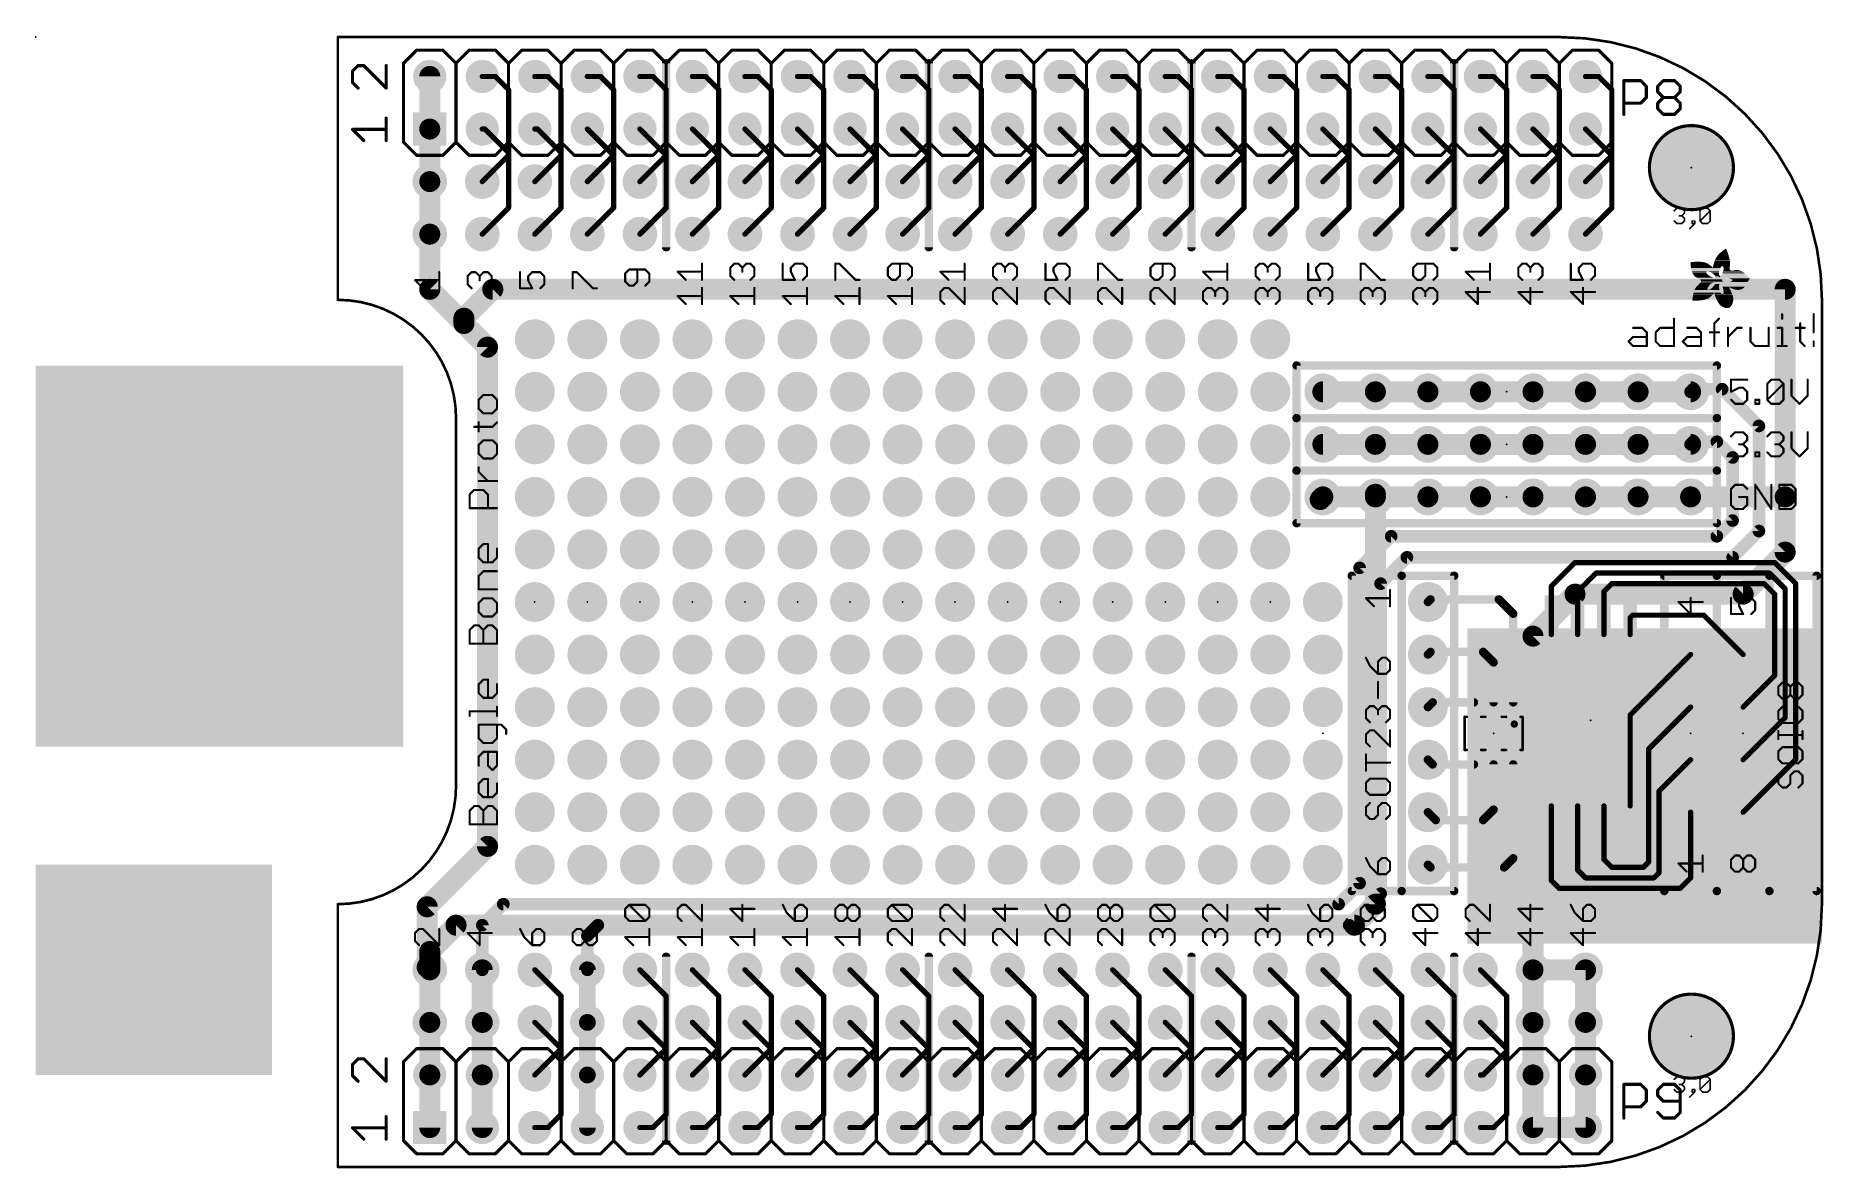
# Model space of a CAD drawing. Extents: x 0 to 86.4, y -0.1 to 54.7.
import ezdxf

# ---------------------------------------------------------------- set-up
doc = ezdxf.new("R2010")
doc.units = 0
for name, color, linetype in [('1', 12, 'CONTINUOUS'), ('16', 132, 'CONTINUOUS'), ('17', 110, 'CONTINUOUS'), ('18', 110, 'CONTINUOUS'), ('20', 53, 'CONTINUOUS'), ('21', 40, 'CONTINUOUS'), ('23', 53, 'CONTINUOUS'), ('39', 12, 'CONTINUOUS'), ('40', 132, 'CONTINUOUS'), ('41', 12, 'CONTINUOUS'), ('42', 132, 'CONTINUOUS'), ('43', 110, 'CONTINUOUS'), ('48', 253, 'CONTINUOUS')]:
    doc.layers.add(name, color=color, linetype=linetype)

# ---------------------------------------------------------------- blocks, each defined once
blk = doc.blocks.new('ROUNDP')
at = {"const_width": 0.5}
blk.add_lwpolyline([(0, -0.25, 1), (0, 0.25, 1), (0, -0.25)], format="xyb", dxfattribs=at)
blk = doc.blocks.new('RECT')
blk.add_solid([(-0.5, -0.5), (0.5, -0.5), (-0.5, 0.5), (0.5, 0.5)])
blk = doc.blocks.new('SQUAREP')
blk.add_solid([(-0.5, -0.5), (0.5, -0.5), (-0.5, 0.5), (0.5, 0.5)])
blk = doc.blocks.new('ROUNDV')
at = {"const_width": 0.5}
blk.add_lwpolyline([(0, -0.25, 1), (0, 0.25, 1), (0, -0.25)], format="xyb", dxfattribs=at)

msp = doc.modelspace()

# ---------------------------------------------------------------- linework, layer by layer
at = {"layer": '1'}
for points, const_width in [([(19.05, 50.165), (19.05, 52.705)], 1.016), ([(22.225, 52.705), (21.59, 52.705)], 0.254), ([(22.86, 52.07), (22.225, 52.705)], 0.254), ([(24.765, 52.705), (24.13, 52.705)], 0.254), ([(25.4, 52.07), (24.765, 52.705)], 0.254), ([(27.305, 52.705), (26.67, 52.705)], 0.254), ([(27.94, 52.07), (27.305, 52.705)], 0.254), ([(29.845, 52.705), (29.21, 52.705)], 0.254), ([(30.48, 52.07), (29.845, 52.705)], 0.254), ([(32.385, 52.705), (31.75, 52.705)], 0.254), ([(33.02, 52.07), (32.385, 52.705)], 0.254), ([(34.925, 52.705), (34.29, 52.705)], 0.254), ([(35.56, 52.07), (34.925, 52.705)], 0.254), ([(37.465, 52.705), (36.83, 52.705)], 0.254), ([(38.1, 52.07), (37.465, 52.705)], 0.254), ([(40.005, 52.705), (39.37, 52.705)], 0.254), ([(40.64, 52.07), (40.005, 52.705)], 0.254), ([(42.545, 52.705), (41.91, 52.705)], 0.254), ([(43.18, 52.07), (42.545, 52.705)], 0.254), ([(45.085, 52.705), (44.45, 52.705)], 0.254), ([(45.72, 52.07), (45.085, 52.705)], 0.254), ([(47.625, 52.705), (46.99, 52.705)], 0.254), ([(48.26, 52.07), (47.625, 52.705)], 0.254), ([(50.165, 52.705), (49.53, 52.705)], 0.254), ([(50.8, 52.07), (50.165, 52.705)], 0.254), ([(52.705, 52.705), (52.07, 52.705)], 0.254), ([(53.34, 52.07), (52.705, 52.705)], 0.254), ([(55.245, 52.705), (54.61, 52.705)], 0.254), ([(55.88, 52.07), (55.245, 52.705)], 0.254), ([(57.785, 52.705), (57.15, 52.705)], 0.254), ([(58.42, 52.07), (57.785, 52.705)], 0.254), ([(60.325, 52.705), (59.69, 52.705)], 0.254), ([(60.96, 52.07), (60.325, 52.705)], 0.254), ([(62.865, 52.705), (62.23, 52.705)], 0.254), ([(63.5, 52.07), (62.865, 52.705)], 0.254), ([(65.405, 52.705), (64.77, 52.705)], 0.254), ([(66.04, 52.07), (65.405, 52.705)], 0.254), ([(67.945, 52.705), (67.31, 52.705)], 0.254), ([(68.58, 52.07), (67.945, 52.705)], 0.254), ([(70.485, 52.705), (69.85, 52.705)], 0.254), ([(71.12, 52.07), (70.485, 52.705)], 0.254), ([(73.025, 52.705), (72.39, 52.705)], 0.254), ([(73.66, 52.07), (73.025, 52.705)], 0.254), ([(75.565, 52.705), (74.93, 52.705)], 0.254), ([(76.2, 52.07), (75.565, 52.705)], 0.254), ([(22.86, 48.895), (22.86, 52.07)], 0.254), ([(25.4, 48.895), (25.4, 52.07)], 0.254), ([(27.94, 48.895), (27.94, 52.07)], 0.254), ([(30.48, 48.895), (30.48, 52.07)], 0.254), ([(33.02, 48.895), (33.02, 52.07)], 0.254), ([(35.56, 48.895), (35.56, 52.07)], 0.254), ([(38.1, 48.895), (38.1, 52.07)], 0.254), ([(40.64, 48.895), (40.64, 52.07)], 0.254), ([(43.18, 48.895), (43.18, 52.07)], 0.254), ([(45.72, 48.895), (45.72, 52.07)], 0.254), ([(48.26, 48.895), (48.26, 52.07)], 0.254), ([(50.8, 48.895), (50.8, 52.07)], 0.254), ([(53.34, 48.895), (53.34, 52.07)], 0.254), ([(55.88, 48.895), (55.88, 52.07)], 0.254), ([(58.42, 48.895), (58.42, 52.07)], 0.254), ([(60.96, 48.895), (60.96, 52.07)], 0.254), ([(63.5, 48.895), (63.5, 52.07)], 0.254), ([(66.04, 48.895), (66.04, 52.07)], 0.254), ([(68.58, 48.895), (68.58, 52.07)], 0.254), ([(71.12, 48.895), (71.12, 52.07)], 0.254), ([(73.66, 48.895), (73.66, 52.07)], 0.254), ([(76.2, 48.895), (76.2, 52.07)], 0.254), ([(19.05, 47.625), (19.05, 50.165)], 1.016), ([(21.59, 47.625), (22.86, 48.895)], 0.254), ([(24.13, 47.625), (25.4, 48.895)], 0.254), ([(26.67, 47.625), (27.94, 48.895)], 0.254), ([(29.21, 47.625), (30.48, 48.895)], 0.254), ([(31.75, 47.625), (33.02, 48.895)], 0.254), ([(34.29, 47.625), (35.56, 48.895)], 0.254), ([(36.83, 47.625), (38.1, 48.895)], 0.254), ([(39.37, 47.625), (40.64, 48.895)], 0.254), ([(41.91, 47.625), (43.18, 48.895)], 0.254), ([(44.45, 47.625), (45.72, 48.895)], 0.254), ([(46.99, 47.625), (48.26, 48.895)], 0.254), ([(49.53, 47.625), (50.8, 48.895)], 0.254), ([(52.07, 47.625), (53.34, 48.895)], 0.254), ([(54.61, 47.625), (55.88, 48.895)], 0.254), ([(57.15, 47.625), (58.42, 48.895)], 0.254), ([(59.69, 47.625), (60.96, 48.895)], 0.254), ([(62.23, 47.625), (63.5, 48.895)], 0.254), ([(64.77, 47.625), (66.04, 48.895)], 0.254), ([(67.31, 47.625), (68.58, 48.895)], 0.254), ([(69.85, 47.625), (71.12, 48.895)], 0.254), ([(72.39, 47.625), (73.66, 48.895)], 0.254), ([(74.93, 47.625), (76.2, 48.895)], 0.254), ([(19.05, 45.085), (19.05, 47.625)], 1.016), ([(64.77, 37.465), (62.23, 37.465)], 1.016), ([(67.31, 37.465), (64.77, 37.465)], 1.016), ([(69.85, 37.465), (67.31, 37.465)], 1.016), ([(72.39, 37.465), (69.85, 37.465)], 1.016), ([(74.93, 37.465), (72.39, 37.465)], 1.016), ([(77.47, 37.465), (74.93, 37.465)], 1.016), ([(80.01, 37.465), (77.47, 37.465)], 1.016), ([(64.77, 34.925), (62.23, 34.925)], 1.016), ([(67.31, 34.925), (64.77, 34.925)], 1.016), ([(69.85, 34.925), (67.31, 34.925)], 1.016), ([(72.39, 34.925), (69.85, 34.925)], 1.016), ([(74.93, 34.925), (72.39, 34.925)], 1.016), ([(77.47, 34.925), (74.93, 34.925)], 1.016), ([(80.01, 34.925), (77.47, 34.925)], 1.016), ([(64.77, 32.385), (62.23, 32.385)], 1.016), ([(64.77, 12.7), (64.77, 32.512)], 1.016), ([(67.31, 32.385), (64.77, 32.385)], 1.016), ([(69.85, 32.385), (67.31, 32.385)], 1.016), ([(72.39, 32.385), (69.85, 32.385)], 1.016), ([(74.93, 32.385), (72.39, 32.385)], 1.016), ([(77.47, 32.385), (74.93, 32.385)], 1.016), ([(80.01, 32.385), (77.47, 32.385)], 1.016), ([(84.582, 32.385), (80.01, 32.385)], 1.016), ([(74.422, 29.21), (73.279, 28.067)], 0.254), ([(84.074, 29.21), (74.422, 29.21)], 0.254), ([(75.438, 28.702), (74.549, 27.813)], 0.254), ([(83.82, 28.702), (75.438, 28.702)], 0.254), ([(84.582, 27.94), (83.82, 28.702)], 0.254), ([(85.09, 28.194), (84.074, 29.21)], 0.254), ([(73.279, 28.067), (73.279, 25.7302)], 0.254), ([(74.549, 27.813), (74.549, 25.7302)], 0.254), ([(75.819, 27.813), (76.2, 28.194)], 0.254), ([(75.819, 25.7302), (75.819, 27.813)], 0.254), ([(76.2, 28.194), (83.566, 28.194)], 0.254), ([(83.566, 28.194), (84.074, 27.686)], 0.254), ([(84.074, 27.686), (84.074, 23.749)], 0.254), ([(84.582, 21.717), (84.582, 27.94)], 0.254), ([(85.09, 19.685), (85.09, 28.194)], 0.254), ([(67.31, 27.305), (67.437, 27.432)], 0.4064), ([(67.437, 27.432), (70.739, 27.432)], 0.4064), ([(70.739, 27.432), (71.435, 26.736)], 0.4064), ([(71.435, 26.736), (71.435, 22.455)], 0.4064), ([(77.089, 26.543), (77.216, 26.67)], 0.254), ([(77.216, 26.67), (80.645, 26.67)], 0.254), ([(80.645, 26.67), (82.55, 24.765)], 0.254), ([(77.089, 25.7302), (77.089, 26.543)], 0.254), ([(67.31, 24.765), (67.437, 24.892)], 0.4064), ([(67.437, 24.892), (69.977, 24.892)], 0.4064), ([(69.977, 24.892), (70.485, 24.384)], 0.4064), ([(70.485, 24.384), (70.485, 22.455)], 0.4064), ([(77.089, 21.844), (80.01, 24.765)], 0.254), ([(84.074, 23.749), (82.55, 22.225)], 0.254), ([(67.31, 22.225), (67.54, 22.455)], 0.4064), ([(67.54, 22.455), (69.535, 22.455)], 0.4064), ([(77.089, 17.4498), (77.089, 21.844)], 0.254), ([(77.978, 20.193), (80.01, 22.225)], 0.254), ([(82.55, 19.685), (84.582, 21.717)], 0.254), ([(67.31, 19.685), (67.54, 19.455)], 0.4064), ([(77.978, 14.732), (77.978, 20.193)], 0.254), ([(67.54, 19.455), (69.535, 19.455)], 0.4064), ([(70.485, 17.272), (70.485, 19.455)], 0.4064), ([(71.435, 14.92), (71.435, 19.455)], 0.4064), ([(78.486, 18.161), (80.01, 19.685)], 0.254), ([(82.55, 17.145), (85.09, 19.685)], 0.254), ([(78.486, 14.224), (78.486, 18.161)], 0.254), ([(67.31, 17.145), (67.691, 16.764)], 0.4064), ([(69.977, 16.764), (70.485, 17.272)], 0.4064), ([(73.279, 13.843), (73.279, 17.4498)], 0.254), ([(74.549, 14.351), (74.549, 17.4498)], 0.254), ([(75.819, 14.859), (75.819, 17.4498)], 0.254), ([(67.691, 16.764), (69.977, 16.764)], 0.4064), ([(80.01, 13.97), (80.01, 17.145)], 0.254), ([(67.31, 14.605), (67.437, 14.478)], 0.4064), ([(70.993, 14.478), (71.435, 14.92)], 0.4064), ([(75.819, 14.859), (76.2, 14.478)], 0.254), ([(77.724, 14.478), (77.978, 14.732)], 0.254), ([(67.437, 14.478), (70.993, 14.478)], 0.4064), ([(73.279, 13.843), (73.66, 13.462)], 0.254), ([(74.93, 13.97), (74.549, 14.351)], 0.254), ([(74.93, 13.97), (78.232, 13.97)], 0.254), ([(76.2, 14.478), (77.724, 14.478)], 0.254), ([(78.232, 13.97), (78.486, 14.224)], 0.254), ([(79.502, 13.462), (80.01, 13.97)], 0.254), ([(63.754, 11.684), (64.77, 12.7)], 1.016), ([(73.66, 13.462), (79.502, 13.462)], 0.254), ([(19.05, 10.414), (20.32, 11.684)], 1.016), ([(20.32, 11.684), (63.754, 11.684)], 1.016), ([(19.05, 9.525), (19.05, 10.414)], 1.016), ([(19.05, 6.985), (19.05, 9.525)], 1.016), ([(21.59, 6.985), (21.59, 9.525)], 1.016), ([(19.05, 4.445), (19.05, 6.985)], 1.016), ([(21.59, 4.445), (21.59, 6.985)], 1.016), ([(25.4, 5.715), (24.13, 6.985)], 0.254), ([(30.48, 5.715), (29.21, 6.985)], 0.254), ([(33.02, 5.715), (31.75, 6.985)], 0.254), ([(35.56, 5.715), (34.29, 6.985)], 0.254), ([(38.1, 5.715), (36.83, 6.985)], 0.254), ([(40.64, 5.715), (39.37, 6.985)], 0.254), ([(43.18, 5.715), (41.91, 6.985)], 0.254), ([(45.72, 5.715), (44.45, 6.985)], 0.254), ([(48.26, 5.715), (46.99, 6.985)], 0.254), ([(50.8, 5.715), (49.53, 6.985)], 0.254), ([(53.34, 5.715), (52.07, 6.985)], 0.254), ([(55.88, 5.715), (54.61, 6.985)], 0.254), ([(58.42, 5.715), (57.15, 6.985)], 0.254), ([(60.96, 5.715), (59.69, 6.985)], 0.254), ([(63.5, 5.715), (62.23, 6.985)], 0.254), ([(66.04, 5.715), (64.77, 6.985)], 0.254), ([(68.58, 5.715), (67.31, 6.985)], 0.254), ([(71.12, 5.715), (69.85, 6.985)], 0.254), ([(25.4, 2.54), (25.4, 5.715)], 0.254), ([(30.48, 2.54), (30.48, 5.715)], 0.254), ([(33.02, 2.54), (33.02, 5.715)], 0.254), ([(35.56, 2.54), (35.56, 5.715)], 0.254), ([(38.1, 2.54), (38.1, 5.715)], 0.254), ([(40.64, 2.54), (40.64, 5.715)], 0.254), ([(43.18, 2.54), (43.18, 5.715)], 0.254), ([(45.72, 2.54), (45.72, 5.715)], 0.254), ([(48.26, 2.54), (48.26, 5.715)], 0.254), ([(50.8, 2.54), (50.8, 5.715)], 0.254), ([(53.34, 2.54), (53.34, 5.715)], 0.254), ([(55.88, 2.54), (55.88, 5.715)], 0.254), ([(58.42, 2.54), (58.42, 5.715)], 0.254), ([(60.96, 2.54), (60.96, 5.715)], 0.254), ([(63.5, 2.54), (63.5, 5.715)], 0.254), ([(66.04, 2.54), (66.04, 5.715)], 0.254), ([(68.58, 2.54), (68.58, 5.715)], 0.254), ([(71.12, 2.54), (71.12, 5.715)], 0.254), ([(19.05, 1.905), (19.05, 4.445)], 1.016), ([(21.59, 1.905), (21.59, 4.445)], 1.016), ([(24.765, 1.905), (25.4, 2.54)], 0.254), ([(29.845, 1.905), (30.48, 2.54)], 0.254), ([(32.385, 1.905), (33.02, 2.54)], 0.254), ([(34.925, 1.905), (35.56, 2.54)], 0.254), ([(37.465, 1.905), (38.1, 2.54)], 0.254), ([(40.005, 1.905), (40.64, 2.54)], 0.254), ([(42.545, 1.905), (43.18, 2.54)], 0.254), ([(45.085, 1.905), (45.72, 2.54)], 0.254), ([(47.625, 1.905), (48.26, 2.54)], 0.254), ([(50.165, 1.905), (50.8, 2.54)], 0.254), ([(52.705, 1.905), (53.34, 2.54)], 0.254), ([(55.245, 1.905), (55.88, 2.54)], 0.254), ([(57.785, 1.905), (58.42, 2.54)], 0.254), ([(60.325, 1.905), (60.96, 2.54)], 0.254), ([(62.865, 1.905), (63.5, 2.54)], 0.254), ([(65.405, 1.905), (66.04, 2.54)], 0.254), ([(67.945, 1.905), (68.58, 2.54)], 0.254), ([(70.485, 1.905), (71.12, 2.54)], 0.254), ([(24.13, 1.905), (24.765, 1.905)], 0.254), ([(29.21, 1.905), (29.845, 1.905)], 0.254), ([(31.75, 1.905), (32.385, 1.905)], 0.254), ([(34.29, 1.905), (34.925, 1.905)], 0.254), ([(36.83, 1.905), (37.465, 1.905)], 0.254), ([(39.37, 1.905), (40.005, 1.905)], 0.254), ([(41.91, 1.905), (42.545, 1.905)], 0.254), ([(44.45, 1.905), (45.085, 1.905)], 0.254), ([(46.99, 1.905), (47.625, 1.905)], 0.254), ([(49.53, 1.905), (50.165, 1.905)], 0.254), ([(52.07, 1.905), (52.705, 1.905)], 0.254), ([(54.61, 1.905), (55.245, 1.905)], 0.254), ([(57.15, 1.905), (57.785, 1.905)], 0.254), ([(59.69, 1.905), (60.325, 1.905)], 0.254), ([(62.23, 1.905), (62.865, 1.905)], 0.254), ([(64.77, 1.905), (65.405, 1.905)], 0.254), ([(67.31, 1.905), (67.945, 1.905)], 0.254), ([(69.85, 1.905), (70.485, 1.905)], 0.254)]:
    msp.add_lwpolyline(points, dxfattribs=dict(at, const_width=const_width))
for points, const_width in [([(19.304, 52.705, 1), (18.796, 52.705)], 0.508), ([(21.59, 52.7685, 1), (21.59, 52.6415)], 0.127), ([(22.2699, 52.7499, 1), (22.1801, 52.6601)], 0.127), ([(22.225, 52.6415, 1), (22.225, 52.7685)], 0.127), ([(24.13, 52.7685, 1), (24.13, 52.6415)], 0.127), ([(24.8099, 52.7499, 1), (24.7201, 52.6601)], 0.127), ([(24.765, 52.6415, 1), (24.765, 52.7685)], 0.127), ([(26.67, 52.7685, 1), (26.67, 52.6415)], 0.127), ([(27.3499, 52.7499, 1), (27.2601, 52.6601)], 0.127), ([(27.305, 52.6415, 1), (27.305, 52.7685)], 0.127), ([(29.21, 52.7685, 1), (29.21, 52.6415)], 0.127), ([(29.8899, 52.7499, 1), (29.8001, 52.6601)], 0.127), ([(29.845, 52.6415, 1), (29.845, 52.7685)], 0.127), ([(31.75, 52.7685, 1), (31.75, 52.6415)], 0.127), ([(32.4299, 52.7499, 1), (32.3401, 52.6601)], 0.127), ([(32.385, 52.6415, 1), (32.385, 52.7685)], 0.127), ([(34.29, 52.7685, 1), (34.29, 52.6415)], 0.127), ([(34.9699, 52.7499, 1), (34.8801, 52.6601)], 0.127), ([(34.925, 52.6415, 1), (34.925, 52.7685)], 0.127), ([(36.83, 52.7685, 1), (36.83, 52.6415)], 0.127), ([(37.5099, 52.7499, 1), (37.4201, 52.6601)], 0.127), ([(37.465, 52.6415, 1), (37.465, 52.7685)], 0.127), ([(39.37, 52.7685, 1), (39.37, 52.6415)], 0.127), ([(40.0499, 52.7499, 1), (39.9601, 52.6601)], 0.127), ([(40.005, 52.6415, 1), (40.005, 52.7685)], 0.127), ([(41.91, 52.7685, 1), (41.91, 52.6415)], 0.127), ([(42.5899, 52.7499, 1), (42.5001, 52.6601)], 0.127), ([(42.545, 52.6415, 1), (42.545, 52.7685)], 0.127), ([(44.45, 52.7685, 1), (44.45, 52.6415)], 0.127), ([(45.1299, 52.7499, 1), (45.0401, 52.6601)], 0.127), ([(45.085, 52.6415, 1), (45.085, 52.7685)], 0.127), ([(46.99, 52.7685, 1), (46.99, 52.6415)], 0.127), ([(47.6699, 52.7499, 1), (47.5801, 52.6601)], 0.127), ([(47.625, 52.6415, 1), (47.625, 52.7685)], 0.127), ([(49.53, 52.7685, 1), (49.53, 52.6415)], 0.127), ([(50.2099, 52.7499, 1), (50.1201, 52.6601)], 0.127), ([(50.165, 52.6415, 1), (50.165, 52.7685)], 0.127), ([(52.07, 52.7685, 1), (52.07, 52.6415)], 0.127), ([(52.7499, 52.7499, 1), (52.6601, 52.6601)], 0.127), ([(52.705, 52.6415, 1), (52.705, 52.7685)], 0.127), ([(54.61, 52.7685, 1), (54.61, 52.6415)], 0.127), ([(55.2899, 52.7499, 1), (55.2001, 52.6601)], 0.127), ([(55.245, 52.6415, 1), (55.245, 52.7685)], 0.127), ([(57.15, 52.7685, 1), (57.15, 52.6415)], 0.127), ([(57.8299, 52.7499, 1), (57.7401, 52.6601)], 0.127), ([(57.785, 52.6415, 1), (57.785, 52.7685)], 0.127), ([(59.69, 52.7685, 1), (59.69, 52.6415)], 0.127), ([(60.3699, 52.7499, 1), (60.2801, 52.6601)], 0.127), ([(60.325, 52.6415, 1), (60.325, 52.7685)], 0.127), ([(62.23, 52.7685, 1), (62.23, 52.6415)], 0.127), ([(62.9099, 52.7499, 1), (62.8201, 52.6601)], 0.127), ([(62.865, 52.6415, 1), (62.865, 52.7685)], 0.127), ([(64.77, 52.7685, 1), (64.77, 52.6415)], 0.127), ([(65.4499, 52.7499, 1), (65.3601, 52.6601)], 0.127), ([(65.405, 52.6415, 1), (65.405, 52.7685)], 0.127), ([(67.31, 52.7685, 1), (67.31, 52.6415)], 0.127), ([(67.9899, 52.7499, 1), (67.9001, 52.6601)], 0.127), ([(67.945, 52.6415, 1), (67.945, 52.7685)], 0.127), ([(69.85, 52.7685, 1), (69.85, 52.6415)], 0.127), ([(70.5299, 52.7499, 1), (70.4401, 52.6601)], 0.127), ([(70.485, 52.6415, 1), (70.485, 52.7685)], 0.127), ([(72.39, 52.7685, 1), (72.39, 52.6415)], 0.127), ([(73.0699, 52.7499, 1), (72.9801, 52.6601)], 0.127), ([(73.025, 52.6415, 1), (73.025, 52.7685)], 0.127), ([(74.93, 52.7685, 1), (74.93, 52.6415)], 0.127), ([(75.6099, 52.7499, 1), (75.5201, 52.6601)], 0.127), ([(75.565, 52.6415, 1), (75.565, 52.7685)], 0.127), ([(22.9235, 52.07, 1), (22.7965, 52.07)], 0.127), ([(22.8151, 52.0251, 1), (22.9049, 52.1149)], 0.127), ([(25.4635, 52.07, 1), (25.3365, 52.07)], 0.127), ([(25.3551, 52.0251, 1), (25.4449, 52.1149)], 0.127), ([(28.0035, 52.07, 1), (27.8765, 52.07)], 0.127), ([(27.8951, 52.0251, 1), (27.9849, 52.1149)], 0.127), ([(30.5435, 52.07, 1), (30.4165, 52.07)], 0.127), ([(30.4351, 52.0251, 1), (30.5249, 52.1149)], 0.127), ([(33.0835, 52.07, 1), (32.9565, 52.07)], 0.127), ([(32.9751, 52.0251, 1), (33.0649, 52.1149)], 0.127), ([(35.6235, 52.07, 1), (35.4965, 52.07)], 0.127), ([(35.5151, 52.0251, 1), (35.6049, 52.1149)], 0.127), ([(38.1635, 52.07, 1), (38.0365, 52.07)], 0.127), ([(38.0551, 52.0251, 1), (38.1449, 52.1149)], 0.127), ([(40.7035, 52.07, 1), (40.5765, 52.07)], 0.127), ([(40.5951, 52.0251, 1), (40.6849, 52.1149)], 0.127), ([(43.2435, 52.07, 1), (43.1165, 52.07)], 0.127), ([(43.1351, 52.0251, 1), (43.2249, 52.1149)], 0.127), ([(45.7835, 52.07, 1), (45.6565, 52.07)], 0.127), ([(45.6751, 52.0251, 1), (45.7649, 52.1149)], 0.127), ([(48.3235, 52.07, 1), (48.1965, 52.07)], 0.127), ([(48.2151, 52.0251, 1), (48.3049, 52.1149)], 0.127), ([(50.8635, 52.07, 1), (50.7365, 52.07)], 0.127), ([(50.7551, 52.0251, 1), (50.8449, 52.1149)], 0.127), ([(53.4035, 52.07, 1), (53.2765, 52.07)], 0.127), ([(53.2951, 52.0251, 1), (53.3849, 52.1149)], 0.127), ([(55.9435, 52.07, 1), (55.8165, 52.07)], 0.127), ([(55.8351, 52.0251, 1), (55.9249, 52.1149)], 0.127), ([(58.4835, 52.07, 1), (58.3565, 52.07)], 0.127), ([(58.3751, 52.0251, 1), (58.4649, 52.1149)], 0.127), ([(61.0235, 52.07, 1), (60.8965, 52.07)], 0.127), ([(60.9151, 52.0251, 1), (61.0049, 52.1149)], 0.127), ([(63.5635, 52.07, 1), (63.4365, 52.07)], 0.127), ([(63.4551, 52.0251, 1), (63.5449, 52.1149)], 0.127), ([(66.1035, 52.07, 1), (65.9765, 52.07)], 0.127), ([(65.9951, 52.0251, 1), (66.0849, 52.1149)], 0.127), ([(68.6435, 52.07, 1), (68.5165, 52.07)], 0.127), ([(68.5351, 52.0251, 1), (68.6249, 52.1149)], 0.127), ([(71.1835, 52.07, 1), (71.0565, 52.07)], 0.127), ([(71.0751, 52.0251, 1), (71.1649, 52.1149)], 0.127), ([(73.7235, 52.07, 1), (73.5965, 52.07)], 0.127), ([(73.6151, 52.0251, 1), (73.7049, 52.1149)], 0.127), ([(76.2635, 52.07, 1), (76.1365, 52.07)], 0.127), ([(76.1551, 52.0251, 1), (76.2449, 52.1149)], 0.127), ([(19.304, 50.165, 1), (18.796, 50.165)], 0.508), ([(18.796, 50.165, 1), (19.304, 50.165)], 0.508), ([(22.7965, 48.895, 1), (22.9235, 48.895)], 0.127), ([(22.9049, 48.8501, 1), (22.8151, 48.9399)], 0.127), ([(25.3365, 48.895, 1), (25.4635, 48.895)], 0.127), ([(25.4449, 48.8501, 1), (25.3551, 48.9399)], 0.127), ([(27.8765, 48.895, 1), (28.0035, 48.895)], 0.127), ([(27.9849, 48.8501, 1), (27.8951, 48.9399)], 0.127), ([(30.4165, 48.895, 1), (30.5435, 48.895)], 0.127), ([(30.5249, 48.8501, 1), (30.4351, 48.9399)], 0.127), ([(32.9565, 48.895, 1), (33.0835, 48.895)], 0.127), ([(33.0649, 48.8501, 1), (32.9751, 48.9399)], 0.127), ([(35.4965, 48.895, 1), (35.6235, 48.895)], 0.127), ([(35.6049, 48.8501, 1), (35.5151, 48.9399)], 0.127), ([(38.0365, 48.895, 1), (38.1635, 48.895)], 0.127), ([(38.1449, 48.8501, 1), (38.0551, 48.9399)], 0.127), ([(40.5765, 48.895, 1), (40.7035, 48.895)], 0.127), ([(40.6849, 48.8501, 1), (40.5951, 48.9399)], 0.127), ([(43.1165, 48.895, 1), (43.2435, 48.895)], 0.127), ([(43.2249, 48.8501, 1), (43.1351, 48.9399)], 0.127), ([(45.6565, 48.895, 1), (45.7835, 48.895)], 0.127), ([(45.7649, 48.8501, 1), (45.6751, 48.9399)], 0.127), ([(48.1965, 48.895, 1), (48.3235, 48.895)], 0.127), ([(48.3049, 48.8501, 1), (48.2151, 48.9399)], 0.127), ([(50.7365, 48.895, 1), (50.8635, 48.895)], 0.127), ([(50.8449, 48.8501, 1), (50.7551, 48.9399)], 0.127), ([(53.2765, 48.895, 1), (53.4035, 48.895)], 0.127), ([(53.3849, 48.8501, 1), (53.2951, 48.9399)], 0.127), ([(55.8165, 48.895, 1), (55.9435, 48.895)], 0.127), ([(55.9249, 48.8501, 1), (55.8351, 48.9399)], 0.127), ([(58.3565, 48.895, 1), (58.4835, 48.895)], 0.127), ([(58.4649, 48.8501, 1), (58.3751, 48.9399)], 0.127), ([(60.8965, 48.895, 1), (61.0235, 48.895)], 0.127), ([(61.0049, 48.8501, 1), (60.9151, 48.9399)], 0.127), ([(63.4365, 48.895, 1), (63.5635, 48.895)], 0.127), ([(63.5449, 48.8501, 1), (63.4551, 48.9399)], 0.127), ([(65.9765, 48.895, 1), (66.1035, 48.895)], 0.127), ([(66.0849, 48.8501, 1), (65.9951, 48.9399)], 0.127), ([(68.5165, 48.895, 1), (68.6435, 48.895)], 0.127), ([(68.6249, 48.8501, 1), (68.5351, 48.9399)], 0.127), ([(71.0565, 48.895, 1), (71.1835, 48.895)], 0.127), ([(71.1649, 48.8501, 1), (71.0751, 48.9399)], 0.127), ([(73.5965, 48.895, 1), (73.7235, 48.895)], 0.127), ([(73.7049, 48.8501, 1), (73.6151, 48.9399)], 0.127), ([(76.1365, 48.895, 1), (76.2635, 48.895)], 0.127), ([(76.2449, 48.8501, 1), (76.1551, 48.9399)], 0.127), ([(19.304, 47.625, 1), (18.796, 47.625)], 0.508), ([(18.796, 47.625, 1), (19.304, 47.625)], 0.508), ([(21.5451, 47.6699, 1), (21.6349, 47.5801)], 0.127), ([(24.0851, 47.6699, 1), (24.1749, 47.5801)], 0.127), ([(26.6251, 47.6699, 1), (26.7149, 47.5801)], 0.127), ([(29.1651, 47.6699, 1), (29.2549, 47.5801)], 0.127), ([(31.7051, 47.6699, 1), (31.7949, 47.5801)], 0.127), ([(34.2451, 47.6699, 1), (34.3349, 47.5801)], 0.127), ([(36.7851, 47.6699, 1), (36.8749, 47.5801)], 0.127), ([(39.3251, 47.6699, 1), (39.4149, 47.5801)], 0.127), ([(41.8651, 47.6699, 1), (41.9549, 47.5801)], 0.127), ([(44.4051, 47.6699, 1), (44.4949, 47.5801)], 0.127), ([(46.9451, 47.6699, 1), (47.0349, 47.5801)], 0.127), ([(49.4851, 47.6699, 1), (49.5749, 47.5801)], 0.127), ([(52.0251, 47.6699, 1), (52.1149, 47.5801)], 0.127), ([(54.5651, 47.6699, 1), (54.6549, 47.5801)], 0.127), ([(57.1051, 47.6699, 1), (57.1949, 47.5801)], 0.127), ([(59.6451, 47.6699, 1), (59.7349, 47.5801)], 0.127), ([(62.1851, 47.6699, 1), (62.2749, 47.5801)], 0.127), ([(64.7251, 47.6699, 1), (64.8149, 47.5801)], 0.127), ([(67.2651, 47.6699, 1), (67.3549, 47.5801)], 0.127), ([(69.8051, 47.6699, 1), (69.8949, 47.5801)], 0.127), ([(72.3451, 47.6699, 1), (72.4349, 47.5801)], 0.127), ([(74.8851, 47.6699, 1), (74.9749, 47.5801)], 0.127), ([(18.796, 45.085, 1), (19.304, 45.085)], 0.508), ([(62.23, 37.719, 1), (62.23, 37.211)], 0.508), ([(64.77, 37.719, 1), (64.77, 37.211)], 0.508), ([(64.77, 37.211, 1), (64.77, 37.719)], 0.508), ([(67.31, 37.719, 1), (67.31, 37.211)], 0.508), ([(67.31, 37.211, 1), (67.31, 37.719)], 0.508), ([(69.85, 37.719, 1), (69.85, 37.211)], 0.508), ([(69.85, 37.211, 1), (69.85, 37.719)], 0.508), ([(72.39, 37.719, 1), (72.39, 37.211)], 0.508), ([(72.39, 37.211, 1), (72.39, 37.719)], 0.508), ([(74.93, 37.719, 1), (74.93, 37.211)], 0.508), ([(74.93, 37.211, 1), (74.93, 37.719)], 0.508), ([(77.47, 37.719, 1), (77.47, 37.211)], 0.508), ([(77.47, 37.211, 1), (77.47, 37.719)], 0.508), ([(80.01, 37.211, 1), (80.01, 37.719)], 0.508), ([(62.23, 35.179, 1), (62.23, 34.671)], 0.508), ([(64.77, 35.179, 1), (64.77, 34.671)], 0.508), ([(64.77, 34.671, 1), (64.77, 35.179)], 0.508), ([(67.31, 35.179, 1), (67.31, 34.671)], 0.508), ([(67.31, 34.671, 1), (67.31, 35.179)], 0.508), ([(69.85, 35.179, 1), (69.85, 34.671)], 0.508), ([(69.85, 34.671, 1), (69.85, 35.179)], 0.508), ([(72.39, 35.179, 1), (72.39, 34.671)], 0.508), ([(72.39, 34.671, 1), (72.39, 35.179)], 0.508), ([(74.93, 35.179, 1), (74.93, 34.671)], 0.508), ([(74.93, 34.671, 1), (74.93, 35.179)], 0.508), ([(77.47, 35.179, 1), (77.47, 34.671)], 0.508), ([(77.47, 34.671, 1), (77.47, 35.179)], 0.508), ([(80.01, 34.671, 1), (80.01, 35.179)], 0.508), ([(62.23, 32.639, 1), (62.23, 32.131)], 0.508), ([(65.024, 32.512, 1), (64.516, 32.512)], 0.508), ([(64.77, 32.639, 1), (64.77, 32.131)], 0.508), ([(64.77, 32.131, 1), (64.77, 32.639)], 0.508), ([(67.31, 32.639, 1), (67.31, 32.131)], 0.508), ([(67.31, 32.131, 1), (67.31, 32.639)], 0.508), ([(69.85, 32.639, 1), (69.85, 32.131)], 0.508), ([(69.85, 32.131, 1), (69.85, 32.639)], 0.508), ([(72.39, 32.639, 1), (72.39, 32.131)], 0.508), ([(72.39, 32.131, 1), (72.39, 32.639)], 0.508), ([(74.93, 32.639, 1), (74.93, 32.131)], 0.508), ([(74.93, 32.131, 1), (74.93, 32.639)], 0.508), ([(77.47, 32.639, 1), (77.47, 32.131)], 0.508), ([(77.47, 32.131, 1), (77.47, 32.639)], 0.508), ([(80.01, 32.639, 1), (80.01, 32.131)], 0.508), ([(80.01, 32.131, 1), (80.01, 32.639)], 0.508), ([(84.582, 32.131, 1), (84.582, 32.639)], 0.508), ([(74.422, 29.2735, 1), (74.422, 29.1465)], 0.127), ([(74.4669, 29.1651, 1), (74.3771, 29.2549)], 0.127), ([(75.438, 28.7655, 1), (75.438, 28.6385)], 0.127), ([(75.4829, 28.6571, 1), (75.3931, 28.7469)], 0.127), ([(83.8649, 28.7469, 1), (83.7751, 28.6571)], 0.127), ([(83.82, 28.6385, 1), (83.82, 28.7655)], 0.127), ([(84.1189, 29.2549, 1), (84.0291, 29.1651)], 0.127), ([(84.074, 29.1465, 1), (84.074, 29.2735)], 0.127), ([(73.3425, 28.067, 1), (73.2155, 28.067)], 0.127), ([(73.2341, 28.1119, 1), (73.3239, 28.0221)], 0.127), ([(74.6125, 27.813, 1), (74.4855, 27.813)], 0.127), ([(74.5041, 27.8579, 1), (74.5939, 27.7681)], 0.127), ([(75.8825, 27.813, 1), (75.7555, 27.813)], 0.127), ([(75.7741, 27.8579, 1), (75.8639, 27.7681)], 0.127), ([(76.2, 28.2575, 1), (76.2, 28.1305)], 0.127), ([(76.2449, 28.1491, 1), (76.1551, 28.2389)], 0.127), ([(83.6109, 28.2389, 1), (83.5211, 28.1491)], 0.127), ([(83.566, 28.1305, 1), (83.566, 28.2575)], 0.127), ([(84.1375, 27.686, 1), (84.0105, 27.686)], 0.127), ([(84.0291, 27.6411, 1), (84.1189, 27.7309)], 0.127), ([(84.6455, 27.94, 1), (84.5185, 27.94)], 0.127), ([(84.5371, 27.8951, 1), (84.6269, 27.9849)], 0.127), ([(85.1535, 28.194, 1), (85.0265, 28.194)], 0.127), ([(85.0451, 28.1491, 1), (85.1349, 28.2389)], 0.127), ([(67.2382, 27.3768, 1), (67.3818, 27.2332)], 0.2032), ([(67.437, 27.5336, 1), (67.437, 27.3304)], 0.2032), ([(67.5088, 27.3602, 1), (67.3652, 27.5038)], 0.2032), ([(70.8108, 27.5038, 1), (70.6672, 27.3602)], 0.2032), ([(70.739, 27.3304, 1), (70.739, 27.5336)], 0.2032), ([(71.5366, 26.736, 1), (71.3334, 26.736)], 0.2032), ([(71.3632, 26.6642, 1), (71.5068, 26.8078)], 0.2032), ([(77.216, 26.7335, 1), (77.216, 26.6065)], 0.127), ([(77.2609, 26.6251, 1), (77.1711, 26.7149)], 0.127), ([(80.6899, 26.7149, 1), (80.6001, 26.6251)], 0.127), ([(80.645, 26.6065, 1), (80.645, 26.7335)], 0.127), ([(77.1525, 26.543, 1), (77.0255, 26.543)], 0.127), ([(77.0441, 26.5879, 1), (77.1339, 26.4981)], 0.127), ([(67.437, 24.9936, 1), (67.437, 24.7904)], 0.2032), ([(67.5088, 24.8202, 1), (67.3652, 24.9638)], 0.2032), ([(70.0488, 24.9638, 1), (69.9052, 24.8202)], 0.2032), ([(69.977, 24.7904, 1), (69.977, 24.9936)], 0.2032), ([(73.2155, 25.7302, 1), (73.3425, 25.7302)], 0.127), ([(74.4855, 25.7302, 1), (74.6125, 25.7302)], 0.127), ([(75.7555, 25.7302, 1), (75.8825, 25.7302)], 0.127), ([(77.0255, 25.7302, 1), (77.1525, 25.7302)], 0.127), ([(67.2382, 24.8368, 1), (67.3818, 24.6932)], 0.2032), ([(70.5866, 24.384, 1), (70.3834, 24.384)], 0.2032), ([(70.4132, 24.3122, 1), (70.5568, 24.4558)], 0.2032), ([(80.0549, 24.7201, 1), (79.9651, 24.8099)], 0.127), ([(82.5051, 24.7201, 1), (82.5949, 24.8099)], 0.127), ([(84.0105, 23.749, 1), (84.1375, 23.749)], 0.127), ([(84.1189, 23.7041, 1), (84.0291, 23.7939)], 0.127), ([(67.54, 22.5566, 1), (67.54, 22.3534)], 0.2032), ([(67.6118, 22.3832, 1), (67.4682, 22.5268)], 0.2032), ([(69.535, 22.3534, 1), (69.535, 22.5566)], 0.2032), ([(70.3834, 22.455, 1), (70.5866, 22.455)], 0.2032), ([(71.3334, 22.455, 1), (71.5366, 22.455)], 0.2032), ([(67.2382, 22.2968, 1), (67.3818, 22.1532)], 0.2032), ([(77.1525, 21.844, 1), (77.0255, 21.844)], 0.127), ([(77.0441, 21.8889, 1), (77.1339, 21.7991)], 0.127), ([(80.0549, 22.1801, 1), (79.9651, 22.2699)], 0.127), ([(82.5051, 22.2699, 1), (82.5949, 22.1801)], 0.127), ([(84.5185, 21.717, 1), (84.6455, 21.717)], 0.127), ([(84.6269, 21.6721, 1), (84.5371, 21.7619)], 0.127), ([(67.3818, 19.7568, 1), (67.2382, 19.6132)], 0.2032), ([(78.0415, 20.193, 1), (77.9145, 20.193)], 0.127), ([(77.9331, 20.2379, 1), (78.0229, 20.1481)], 0.127), ([(67.54, 19.5566, 1), (67.54, 19.3534)], 0.2032), ([(67.4682, 19.3832, 1), (67.6118, 19.5268)], 0.2032), ([(69.535, 19.3534, 1), (69.535, 19.5566)], 0.2032), ([(70.5866, 19.455, 1), (70.3834, 19.455)], 0.2032), ([(71.5366, 19.455, 1), (71.3334, 19.455)], 0.2032), ([(80.0549, 19.6401, 1), (79.9651, 19.7299)], 0.127), ([(82.5051, 19.7299, 1), (82.5949, 19.6401)], 0.127), ([(85.0265, 19.685, 1), (85.1535, 19.685)], 0.127), ([(85.1349, 19.6401, 1), (85.0451, 19.7299)], 0.127), ([(78.5495, 18.161, 1), (78.4225, 18.161)], 0.127), ([(78.4411, 18.2059, 1), (78.5309, 18.1161)], 0.127), ([(67.3818, 17.2168, 1), (67.2382, 17.0732)], 0.2032), ([(70.3834, 17.272, 1), (70.5866, 17.272)], 0.2032), ([(70.5568, 17.2002, 1), (70.4132, 17.3438)], 0.2032), ([(73.3425, 17.4498, 1), (73.2155, 17.4498)], 0.127), ([(74.6125, 17.4498, 1), (74.4855, 17.4498)], 0.127), ([(75.8825, 17.4498, 1), (75.7555, 17.4498)], 0.127), ([(77.0255, 17.4498, 1), (77.1525, 17.4498)], 0.127), ([(67.691, 16.8656, 1), (67.691, 16.6624)], 0.2032), ([(67.6192, 16.6922, 1), (67.7628, 16.8358)], 0.2032), ([(69.9052, 16.8358, 1), (70.0488, 16.6922)], 0.2032), ([(69.977, 16.6624, 1), (69.977, 16.8656)], 0.2032), ([(80.0735, 17.145, 1), (79.9465, 17.145)], 0.127), ([(82.5051, 17.1899, 1), (82.5949, 17.1001)], 0.127), ([(67.3818, 14.6768, 1), (67.2382, 14.5332)], 0.2032), ([(71.3334, 14.92, 1), (71.5366, 14.92)], 0.2032), ([(71.5068, 14.8482, 1), (71.3632, 14.9918)], 0.2032), ([(75.8639, 14.9039, 1), (75.7741, 14.8141)], 0.127), ([(75.7555, 14.859, 1), (75.8825, 14.859)], 0.127), ([(77.9145, 14.732, 1), (78.0415, 14.732)], 0.127), ([(78.0229, 14.6871, 1), (77.9331, 14.7769)], 0.127), ([(67.437, 14.5796, 1), (67.437, 14.3764)], 0.2032), ([(67.3652, 14.4062, 1), (67.5088, 14.5498)], 0.2032), ([(70.9212, 14.5498, 1), (71.0648, 14.4062)], 0.2032), ([(70.993, 14.3764, 1), (70.993, 14.5796)], 0.2032), ([(73.3239, 13.8879, 1), (73.2341, 13.7981)], 0.127), ([(73.2155, 13.843, 1), (73.3425, 13.843)], 0.127), ([(74.5939, 14.3959, 1), (74.5041, 14.3061)], 0.127), ([(74.4855, 14.351, 1), (74.6125, 14.351)], 0.127), ([(74.93, 14.0335, 1), (74.93, 13.9065)], 0.127), ([(74.8851, 13.9251, 1), (74.9749, 14.0149)], 0.127), ([(76.2, 14.5415, 1), (76.2, 14.4145)], 0.127), ([(76.1551, 14.4331, 1), (76.2449, 14.5229)], 0.127), ([(77.6791, 14.5229, 1), (77.7689, 14.4331)], 0.127), ([(77.724, 14.4145, 1), (77.724, 14.5415)], 0.127), ([(78.1871, 14.0149, 1), (78.2769, 13.9251)], 0.127), ([(78.232, 13.9065, 1), (78.232, 14.0335)], 0.127), ([(78.4225, 14.224, 1), (78.5495, 14.224)], 0.127), ([(78.5309, 14.1791, 1), (78.4411, 14.2689)], 0.127), ([(79.9465, 13.97, 1), (80.0735, 13.97)], 0.127), ([(80.0549, 13.9251, 1), (79.9651, 14.0149)], 0.127), ([(64.9496, 12.5204, 1), (64.5904, 12.8796)], 0.508), ([(73.66, 13.5255, 1), (73.66, 13.3985)], 0.127), ([(73.6151, 13.4171, 1), (73.7049, 13.5069)], 0.127), ([(79.4571, 13.5069, 1), (79.5469, 13.4171)], 0.127), ([(79.502, 13.3985, 1), (79.502, 13.5255)], 0.127), ([(20.32, 11.938, 1), (20.32, 11.43)], 0.508), ([(20.4996, 11.5044, 1), (20.1404, 11.8636)], 0.508), ([(63.5744, 11.8636, 1), (63.9336, 11.5044)], 0.508), ([(63.754, 11.43, 1), (63.754, 11.938)], 0.508), ([(64.516, 12.7, 1), (65.024, 12.7)], 0.508), ([(19.304, 10.414, 1), (18.796, 10.414)], 0.508), ([(18.8704, 10.5936, 1), (19.2296, 10.2344)], 0.508), ([(19.304, 9.525, 1), (18.796, 9.525)], 0.508), ([(18.796, 9.525, 1), (19.304, 9.525)], 0.508), ([(21.844, 9.525, 1), (21.336, 9.525)], 0.508), ([(19.304, 6.985, 1), (18.796, 6.985)], 0.508), ([(18.796, 6.985, 1), (19.304, 6.985)], 0.508), ([(21.844, 6.985, 1), (21.336, 6.985)], 0.508), ([(21.336, 6.985, 1), (21.844, 6.985)], 0.508), ([(24.1749, 7.0299, 1), (24.0851, 6.9401)], 0.127), ([(29.2549, 7.0299, 1), (29.1651, 6.9401)], 0.127), ([(31.7949, 7.0299, 1), (31.7051, 6.9401)], 0.127), ([(34.3349, 7.0299, 1), (34.2451, 6.9401)], 0.127), ([(36.8749, 7.0299, 1), (36.7851, 6.9401)], 0.127), ([(39.4149, 7.0299, 1), (39.3251, 6.9401)], 0.127), ([(41.9549, 7.0299, 1), (41.8651, 6.9401)], 0.127), ([(44.4949, 7.0299, 1), (44.4051, 6.9401)], 0.127), ([(47.0349, 7.0299, 1), (46.9451, 6.9401)], 0.127), ([(49.5749, 7.0299, 1), (49.4851, 6.9401)], 0.127), ([(52.1149, 7.0299, 1), (52.0251, 6.9401)], 0.127), ([(54.6549, 7.0299, 1), (54.5651, 6.9401)], 0.127), ([(57.1949, 7.0299, 1), (57.1051, 6.9401)], 0.127), ([(59.7349, 7.0299, 1), (59.6451, 6.9401)], 0.127), ([(62.2749, 7.0299, 1), (62.1851, 6.9401)], 0.127), ([(64.8149, 7.0299, 1), (64.7251, 6.9401)], 0.127), ([(67.3549, 7.0299, 1), (67.2651, 6.9401)], 0.127), ([(69.8949, 7.0299, 1), (69.8051, 6.9401)], 0.127), ([(25.4635, 5.715, 1), (25.3365, 5.715)], 0.127), ([(25.3551, 5.6701, 1), (25.4449, 5.7599)], 0.127), ([(30.5435, 5.715, 1), (30.4165, 5.715)], 0.127), ([(30.4351, 5.6701, 1), (30.5249, 5.7599)], 0.127), ([(33.0835, 5.715, 1), (32.9565, 5.715)], 0.127), ([(32.9751, 5.6701, 1), (33.0649, 5.7599)], 0.127), ([(35.6235, 5.715, 1), (35.4965, 5.715)], 0.127), ([(35.5151, 5.6701, 1), (35.6049, 5.7599)], 0.127), ([(38.1635, 5.715, 1), (38.0365, 5.715)], 0.127), ([(38.0551, 5.6701, 1), (38.1449, 5.7599)], 0.127), ([(40.7035, 5.715, 1), (40.5765, 5.715)], 0.127), ([(40.5951, 5.6701, 1), (40.6849, 5.7599)], 0.127), ([(43.2435, 5.715, 1), (43.1165, 5.715)], 0.127), ([(43.1351, 5.6701, 1), (43.2249, 5.7599)], 0.127), ([(45.7835, 5.715, 1), (45.6565, 5.715)], 0.127), ([(45.6751, 5.6701, 1), (45.7649, 5.7599)], 0.127), ([(48.3235, 5.715, 1), (48.1965, 5.715)], 0.127), ([(48.2151, 5.6701, 1), (48.3049, 5.7599)], 0.127), ([(50.8635, 5.715, 1), (50.7365, 5.715)], 0.127), ([(50.7551, 5.6701, 1), (50.8449, 5.7599)], 0.127), ([(53.4035, 5.715, 1), (53.2765, 5.715)], 0.127), ([(53.2951, 5.6701, 1), (53.3849, 5.7599)], 0.127), ([(55.9435, 5.715, 1), (55.8165, 5.715)], 0.127), ([(55.8351, 5.6701, 1), (55.9249, 5.7599)], 0.127), ([(58.4835, 5.715, 1), (58.3565, 5.715)], 0.127), ([(58.3751, 5.6701, 1), (58.4649, 5.7599)], 0.127), ([(61.0235, 5.715, 1), (60.8965, 5.715)], 0.127), ([(60.9151, 5.6701, 1), (61.0049, 5.7599)], 0.127), ([(63.5635, 5.715, 1), (63.4365, 5.715)], 0.127), ([(63.4551, 5.6701, 1), (63.5449, 5.7599)], 0.127), ([(66.1035, 5.715, 1), (65.9765, 5.715)], 0.127), ([(65.9951, 5.6701, 1), (66.0849, 5.7599)], 0.127), ([(68.6435, 5.715, 1), (68.5165, 5.715)], 0.127), ([(68.5351, 5.6701, 1), (68.6249, 5.7599)], 0.127), ([(71.1835, 5.715, 1), (71.0565, 5.715)], 0.127), ([(71.0751, 5.6701, 1), (71.1649, 5.7599)], 0.127), ([(19.304, 4.445, 1), (18.796, 4.445)], 0.508), ([(18.796, 4.445, 1), (19.304, 4.445)], 0.508), ([(21.844, 4.445, 1), (21.336, 4.445)], 0.508), ([(21.336, 4.445, 1), (21.844, 4.445)], 0.508), ([(25.3365, 2.54, 1), (25.4635, 2.54)], 0.127), ([(25.4449, 2.4951, 1), (25.3551, 2.5849)], 0.127), ([(30.4165, 2.54, 1), (30.5435, 2.54)], 0.127), ([(30.5249, 2.4951, 1), (30.4351, 2.5849)], 0.127), ([(32.9565, 2.54, 1), (33.0835, 2.54)], 0.127), ([(33.0649, 2.4951, 1), (32.9751, 2.5849)], 0.127), ([(35.4965, 2.54, 1), (35.6235, 2.54)], 0.127), ([(35.6049, 2.4951, 1), (35.5151, 2.5849)], 0.127), ([(38.0365, 2.54, 1), (38.1635, 2.54)], 0.127), ([(38.1449, 2.4951, 1), (38.0551, 2.5849)], 0.127), ([(40.5765, 2.54, 1), (40.7035, 2.54)], 0.127), ([(40.6849, 2.4951, 1), (40.5951, 2.5849)], 0.127), ([(43.1165, 2.54, 1), (43.2435, 2.54)], 0.127), ([(43.2249, 2.4951, 1), (43.1351, 2.5849)], 0.127), ([(45.6565, 2.54, 1), (45.7835, 2.54)], 0.127), ([(45.7649, 2.4951, 1), (45.6751, 2.5849)], 0.127), ([(48.1965, 2.54, 1), (48.3235, 2.54)], 0.127), ([(48.3049, 2.4951, 1), (48.2151, 2.5849)], 0.127), ([(50.7365, 2.54, 1), (50.8635, 2.54)], 0.127), ([(50.8449, 2.4951, 1), (50.7551, 2.5849)], 0.127), ([(53.2765, 2.54, 1), (53.4035, 2.54)], 0.127), ([(53.3849, 2.4951, 1), (53.2951, 2.5849)], 0.127), ([(55.8165, 2.54, 1), (55.9435, 2.54)], 0.127), ([(55.9249, 2.4951, 1), (55.8351, 2.5849)], 0.127), ([(58.3565, 2.54, 1), (58.4835, 2.54)], 0.127), ([(58.4649, 2.4951, 1), (58.3751, 2.5849)], 0.127), ([(60.8965, 2.54, 1), (61.0235, 2.54)], 0.127), ([(61.0049, 2.4951, 1), (60.9151, 2.5849)], 0.127), ([(63.4365, 2.54, 1), (63.5635, 2.54)], 0.127), ([(63.5449, 2.4951, 1), (63.4551, 2.5849)], 0.127), ([(65.9765, 2.54, 1), (66.1035, 2.54)], 0.127), ([(66.0849, 2.4951, 1), (65.9951, 2.5849)], 0.127), ([(68.5165, 2.54, 1), (68.6435, 2.54)], 0.127), ([(68.6249, 2.4951, 1), (68.5351, 2.5849)], 0.127), ([(71.0565, 2.54, 1), (71.1835, 2.54)], 0.127), ([(71.1649, 2.4951, 1), (71.0751, 2.5849)], 0.127), ([(18.796, 1.905, 1), (19.304, 1.905)], 0.508), ([(21.336, 1.905, 1), (21.844, 1.905)], 0.508), ([(24.13, 1.9685, 1), (24.13, 1.8415)], 0.127), ([(24.7201, 1.9499, 1), (24.8099, 1.8601)], 0.127), ([(24.765, 1.8415, 1), (24.765, 1.9685)], 0.127), ([(29.21, 1.9685, 1), (29.21, 1.8415)], 0.127), ([(29.8001, 1.9499, 1), (29.8899, 1.8601)], 0.127), ([(29.845, 1.8415, 1), (29.845, 1.9685)], 0.127), ([(31.75, 1.9685, 1), (31.75, 1.8415)], 0.127), ([(32.3401, 1.9499, 1), (32.4299, 1.8601)], 0.127), ([(32.385, 1.8415, 1), (32.385, 1.9685)], 0.127), ([(34.29, 1.9685, 1), (34.29, 1.8415)], 0.127), ([(34.8801, 1.9499, 1), (34.9699, 1.8601)], 0.127), ([(34.925, 1.8415, 1), (34.925, 1.9685)], 0.127), ([(36.83, 1.9685, 1), (36.83, 1.8415)], 0.127), ([(37.4201, 1.9499, 1), (37.5099, 1.8601)], 0.127), ([(37.465, 1.8415, 1), (37.465, 1.9685)], 0.127), ([(39.37, 1.9685, 1), (39.37, 1.8415)], 0.127), ([(39.9601, 1.9499, 1), (40.0499, 1.8601)], 0.127), ([(40.005, 1.8415, 1), (40.005, 1.9685)], 0.127), ([(41.91, 1.9685, 1), (41.91, 1.8415)], 0.127), ([(42.5001, 1.9499, 1), (42.5899, 1.8601)], 0.127), ([(42.545, 1.8415, 1), (42.545, 1.9685)], 0.127), ([(44.45, 1.9685, 1), (44.45, 1.8415)], 0.127), ([(45.0401, 1.9499, 1), (45.1299, 1.8601)], 0.127), ([(45.085, 1.8415, 1), (45.085, 1.9685)], 0.127), ([(46.99, 1.9685, 1), (46.99, 1.8415)], 0.127), ([(47.5801, 1.9499, 1), (47.6699, 1.8601)], 0.127), ([(47.625, 1.8415, 1), (47.625, 1.9685)], 0.127), ([(49.53, 1.9685, 1), (49.53, 1.8415)], 0.127), ([(50.1201, 1.9499, 1), (50.2099, 1.8601)], 0.127), ([(50.165, 1.8415, 1), (50.165, 1.9685)], 0.127), ([(52.07, 1.9685, 1), (52.07, 1.8415)], 0.127), ([(52.6601, 1.9499, 1), (52.7499, 1.8601)], 0.127), ([(52.705, 1.8415, 1), (52.705, 1.9685)], 0.127), ([(54.61, 1.9685, 1), (54.61, 1.8415)], 0.127), ([(55.2001, 1.9499, 1), (55.2899, 1.8601)], 0.127), ([(55.245, 1.8415, 1), (55.245, 1.9685)], 0.127), ([(57.15, 1.9685, 1), (57.15, 1.8415)], 0.127), ([(57.7401, 1.9499, 1), (57.8299, 1.8601)], 0.127), ([(57.785, 1.8415, 1), (57.785, 1.9685)], 0.127), ([(59.69, 1.9685, 1), (59.69, 1.8415)], 0.127), ([(60.2801, 1.9499, 1), (60.3699, 1.8601)], 0.127), ([(60.325, 1.8415, 1), (60.325, 1.9685)], 0.127), ([(62.23, 1.9685, 1), (62.23, 1.8415)], 0.127), ([(62.8201, 1.9499, 1), (62.9099, 1.8601)], 0.127), ([(62.865, 1.8415, 1), (62.865, 1.9685)], 0.127), ([(64.77, 1.9685, 1), (64.77, 1.8415)], 0.127), ([(65.3601, 1.9499, 1), (65.4499, 1.8601)], 0.127), ([(65.405, 1.8415, 1), (65.405, 1.9685)], 0.127), ([(67.31, 1.9685, 1), (67.31, 1.8415)], 0.127), ([(67.9001, 1.9499, 1), (67.9899, 1.8601)], 0.127), ([(67.945, 1.8415, 1), (67.945, 1.9685)], 0.127), ([(69.85, 1.9685, 1), (69.85, 1.8415)], 0.127), ([(70.4401, 1.9499, 1), (70.5299, 1.8601)], 0.127), ([(70.485, 1.8415, 1), (70.485, 1.9685)], 0.127)]:
    msp.add_lwpolyline(points, format="xyb", dxfattribs=dict(at, const_width=const_width))
at = {"layer": '16'}
for points, const_width in [([(21.717, 50.165), (21.59, 50.165)], 0.254), ([(22.86, 49.022), (21.717, 50.165)], 0.254), ([(24.257, 50.165), (24.13, 50.165)], 0.254), ([(25.4, 49.022), (24.257, 50.165)], 0.254), ([(27.94, 48.895), (26.67, 50.165)], 0.254), ([(30.48, 48.895), (29.21, 50.165)], 0.254), ([(33.02, 48.895), (31.75, 50.165)], 0.254), ([(35.56, 48.895), (34.29, 50.165)], 0.254), ([(38.1, 48.895), (36.83, 50.165)], 0.254), ([(40.64, 48.895), (39.37, 50.165)], 0.254), ([(43.18, 48.895), (41.91, 50.165)], 0.254), ([(45.72, 48.895), (44.45, 50.165)], 0.254), ([(48.26, 48.895), (46.99, 50.165)], 0.254), ([(50.8, 48.895), (49.53, 50.165)], 0.254), ([(53.34, 48.895), (52.07, 50.165)], 0.254), ([(55.88, 48.895), (54.61, 50.165)], 0.254), ([(58.42, 48.895), (57.15, 50.165)], 0.254), ([(60.96, 48.895), (59.69, 50.165)], 0.254), ([(63.5, 48.895), (62.23, 50.165)], 0.254), ([(66.04, 48.895), (64.77, 50.165)], 0.254), ([(68.58, 48.895), (67.31, 50.165)], 0.254), ([(71.12, 48.895), (69.85, 50.165)], 0.254), ([(73.66, 48.895), (72.39, 50.165)], 0.254), ([(76.2, 48.895), (74.93, 50.165)], 0.254), ([(22.86, 46.355), (22.86, 49.022)], 0.254), ([(25.4, 46.355), (25.4, 49.022)], 0.254), ([(27.94, 46.355), (27.94, 48.895)], 0.254), ([(30.48, 46.355), (30.48, 48.895)], 0.254), ([(33.02, 46.355), (33.02, 48.895)], 0.254), ([(35.56, 46.355), (35.56, 48.895)], 0.254), ([(38.1, 46.355), (38.1, 48.895)], 0.254), ([(40.64, 46.355), (40.64, 48.895)], 0.254), ([(43.18, 46.355), (43.18, 48.895)], 0.254), ([(45.72, 46.355), (45.72, 48.895)], 0.254), ([(48.26, 46.355), (48.26, 48.895)], 0.254), ([(50.8, 46.355), (50.8, 48.895)], 0.254), ([(53.34, 46.355), (53.34, 48.895)], 0.254), ([(55.88, 46.355), (55.88, 48.895)], 0.254), ([(58.42, 46.355), (58.42, 48.895)], 0.254), ([(60.96, 46.355), (60.96, 48.895)], 0.254), ([(63.5, 46.355), (63.5, 48.895)], 0.254), ([(66.04, 46.355), (66.04, 48.895)], 0.254), ([(68.58, 46.355), (68.58, 48.895)], 0.254), ([(71.12, 46.355), (71.12, 48.895)], 0.254), ([(73.66, 46.355), (73.66, 48.895)], 0.254), ([(76.2, 46.355), (76.2, 48.895)], 0.254), ([(21.59, 45.085), (22.86, 46.355)], 0.254), ([(24.13, 45.085), (25.4, 46.355)], 0.254), ([(26.67, 45.085), (27.94, 46.355)], 0.254), ([(29.21, 45.085), (30.48, 46.355)], 0.254), ([(31.75, 45.085), (33.02, 46.355)], 0.254), ([(34.29, 45.085), (35.56, 46.355)], 0.254), ([(36.83, 45.085), (38.1, 46.355)], 0.254), ([(39.37, 45.085), (40.64, 46.355)], 0.254), ([(41.91, 45.085), (43.18, 46.355)], 0.254), ([(44.45, 45.085), (45.72, 46.355)], 0.254), ([(46.99, 45.085), (48.26, 46.355)], 0.254), ([(49.53, 45.085), (50.8, 46.355)], 0.254), ([(52.07, 45.085), (53.34, 46.355)], 0.254), ([(54.61, 45.085), (55.88, 46.355)], 0.254), ([(57.15, 45.085), (58.42, 46.355)], 0.254), ([(59.69, 45.085), (60.96, 46.355)], 0.254), ([(62.23, 45.085), (63.5, 46.355)], 0.254), ([(64.77, 45.085), (66.04, 46.355)], 0.254), ([(67.31, 45.085), (68.58, 46.355)], 0.254), ([(69.85, 45.085), (71.12, 46.355)], 0.254), ([(72.39, 45.085), (73.66, 46.355)], 0.254), ([(74.93, 45.085), (76.2, 46.355)], 0.254), ([(19.05, 42.418), (19.05, 45.085)], 1.016), ([(20.701, 40.767), (19.05, 42.418)], 1.016), ([(20.701, 41.021), (22.098, 42.418)], 1.016), ([(22.098, 42.418), (84.582, 42.418)], 1.016), ([(84.582, 42.418), (84.582, 32.385)], 1.016), ([(20.701, 40.767), (20.701, 41.021)], 1.016), ([(21.844, 39.624), (20.701, 40.767)], 1.016), ([(21.844, 15.494), (21.844, 39.624)], 1.016), ([(80.137, 37.592), (80.01, 37.465)], 0.6096), ([(81.534, 37.592), (80.137, 37.592)], 0.6096), ([(83.312, 35.814), (81.534, 37.592)], 0.6096), ([(83.312, 30.734), (83.312, 35.814)], 0.6096), ([(80.137, 35.052), (80.01, 34.925)], 0.6096), ([(81.28, 35.052), (80.137, 35.052)], 0.6096), ([(82.042, 34.29), (81.28, 35.052)], 0.6096), ([(82.042, 31.242), (82.042, 34.29)], 0.6096), ([(62.23, 32.385), (62.103, 32.258)], 1.016), ([(84.582, 32.385), (84.582, 29.718)], 1.016), ([(81.28, 30.48), (82.042, 31.242)], 0.6096), ([(64.008, 28.956), (65.532, 30.48)], 0.6096), ([(65.532, 30.48), (81.28, 30.48)], 0.6096), ([(82.042, 29.464), (83.312, 30.734)], 0.6096), ([(65.024, 28.194), (66.294, 29.464)], 0.6096), ([(66.294, 29.464), (82.042, 29.464)], 0.6096), ([(84.582, 29.718), (82.55, 27.686)], 1.016), ([(64.008, 13.716), (64.008, 28.956)], 0.6096), ([(65.024, 13.208), (65.024, 28.194)], 0.6096), ([(74.422, 27.686), (72.39, 25.654)], 1.016), ([(82.55, 27.686), (74.422, 27.686)], 1.016), ([(72.39, 25.654), (72.39, 9.525)], 1.016), ([(18.923, 12.573), (21.844, 15.494)], 1.016), ([(62.992, 12.7), (64.008, 13.716)], 0.6096), ([(18.923, 9.652), (18.923, 12.573)], 1.016), ([(21.59, 11.684), (22.606, 12.7)], 0.6096), ([(22.606, 12.7), (62.992, 12.7)], 0.6096), ([(63.5, 11.684), (65.024, 13.208)], 0.6096), ([(21.59, 9.525), (21.59, 11.684)], 0.6096), ([(26.67, 11.176), (27.178, 11.684)], 0.6096), ([(26.67, 9.525), (26.67, 11.176)], 0.6096), ([(27.178, 11.684), (63.5, 11.684)], 0.6096), ([(19.05, 9.525), (18.923, 9.652)], 1.016), ([(25.4, 8.255), (24.13, 9.525)], 0.254), ([(26.67, 6.985), (26.67, 9.525)], 0.8128), ([(30.48, 8.255), (29.21, 9.525)], 0.254), ([(33.02, 8.255), (31.75, 9.525)], 0.254), ([(35.56, 8.255), (34.29, 9.525)], 0.254), ([(38.1, 8.255), (36.83, 9.525)], 0.254), ([(40.64, 8.255), (39.37, 9.525)], 0.254), ([(43.18, 8.255), (41.91, 9.525)], 0.254), ([(45.72, 8.255), (44.45, 9.525)], 0.254), ([(48.26, 8.255), (46.99, 9.525)], 0.254), ([(50.8, 8.255), (49.53, 9.525)], 0.254), ([(53.34, 8.255), (52.07, 9.525)], 0.254), ([(55.88, 8.255), (54.61, 9.525)], 0.254), ([(58.42, 8.255), (57.15, 9.525)], 0.254), ([(60.96, 8.255), (59.69, 9.525)], 0.254), ([(63.5, 8.255), (62.23, 9.525)], 0.254), ([(66.04, 8.255), (64.77, 9.525)], 0.254), ([(68.58, 8.255), (67.31, 9.525)], 0.254), ([(71.12, 8.255), (69.85, 9.525)], 0.254), ([(72.39, 9.525), (72.39, 6.985)], 1.016), ([(72.39, 9.525), (74.93, 9.525)], 1.016), ([(74.93, 9.525), (74.93, 6.985)], 1.016), ([(25.4, 5.715), (25.4, 8.255)], 0.254), ([(30.48, 5.715), (30.48, 8.255)], 0.254), ([(33.02, 5.715), (33.02, 8.255)], 0.254), ([(35.56, 5.715), (35.56, 8.255)], 0.254), ([(38.1, 5.715), (38.1, 8.255)], 0.254), ([(40.64, 5.715), (40.64, 8.255)], 0.254), ([(43.18, 5.715), (43.18, 8.255)], 0.254), ([(45.72, 5.715), (45.72, 8.255)], 0.254), ([(48.26, 5.715), (48.26, 8.255)], 0.254), ([(50.8, 5.715), (50.8, 8.255)], 0.254), ([(53.34, 5.715), (53.34, 8.255)], 0.254), ([(55.88, 5.715), (55.88, 8.255)], 0.254), ([(58.42, 5.715), (58.42, 8.255)], 0.254), ([(60.96, 5.715), (60.96, 8.255)], 0.254), ([(63.5, 5.715), (63.5, 8.255)], 0.254), ([(66.04, 5.715), (66.04, 8.255)], 0.254), ([(68.58, 5.715), (68.58, 8.255)], 0.254), ([(71.12, 5.588), (71.12, 8.255)], 0.254), ([(26.67, 4.445), (26.67, 6.985)], 0.8128), ([(72.39, 6.985), (72.39, 4.445)], 1.016), ([(74.93, 6.985), (74.93, 4.445)], 1.016), ([(24.13, 4.445), (25.4, 5.715)], 0.254), ([(29.21, 4.445), (30.48, 5.715)], 0.254), ([(31.75, 4.445), (33.02, 5.715)], 0.254), ([(34.29, 4.445), (35.56, 5.715)], 0.254), ([(36.83, 4.445), (38.1, 5.715)], 0.254), ([(39.37, 4.445), (40.64, 5.715)], 0.254), ([(41.91, 4.445), (43.18, 5.715)], 0.254), ([(44.45, 4.445), (45.72, 5.715)], 0.254), ([(46.99, 4.445), (48.26, 5.715)], 0.254), ([(49.53, 4.445), (50.8, 5.715)], 0.254), ([(52.07, 4.445), (53.34, 5.715)], 0.254), ([(54.61, 4.445), (55.88, 5.715)], 0.254), ([(57.15, 4.445), (58.42, 5.715)], 0.254), ([(59.69, 4.445), (60.96, 5.715)], 0.254), ([(62.23, 4.445), (63.5, 5.715)], 0.254), ([(64.77, 4.445), (66.04, 5.715)], 0.254), ([(67.31, 4.445), (68.58, 5.715)], 0.254), ([(69.977, 4.445), (71.12, 5.588)], 0.254), ([(26.67, 1.905), (26.67, 4.445)], 0.8128), ([(69.85, 4.445), (69.977, 4.445)], 0.254), ([(72.39, 4.445), (72.39, 1.905)], 1.016), ([(74.93, 4.445), (74.93, 1.905)], 1.016), ([(72.39, 1.905), (74.93, 1.905)], 1.016)]:
    msp.add_lwpolyline(points, dxfattribs=dict(at, const_width=const_width))
for points, const_width in [([(21.59, 50.2285, 1), (21.59, 50.1015)], 0.127), ([(21.7619, 50.2099, 1), (21.6721, 50.1201)], 0.127), ([(21.717, 50.1015, 1), (21.717, 50.2285)], 0.127), ([(24.13, 50.2285, 1), (24.13, 50.1015)], 0.127), ([(24.3019, 50.2099, 1), (24.2121, 50.1201)], 0.127), ([(24.257, 50.1015, 1), (24.257, 50.2285)], 0.127), ([(26.7149, 50.2099, 1), (26.6251, 50.1201)], 0.127), ([(29.2549, 50.2099, 1), (29.1651, 50.1201)], 0.127), ([(31.7949, 50.2099, 1), (31.7051, 50.1201)], 0.127), ([(34.3349, 50.2099, 1), (34.2451, 50.1201)], 0.127), ([(36.8749, 50.2099, 1), (36.7851, 50.1201)], 0.127), ([(39.4149, 50.2099, 1), (39.3251, 50.1201)], 0.127), ([(41.9549, 50.2099, 1), (41.8651, 50.1201)], 0.127), ([(44.4949, 50.2099, 1), (44.4051, 50.1201)], 0.127), ([(47.0349, 50.2099, 1), (46.9451, 50.1201)], 0.127), ([(49.5749, 50.2099, 1), (49.4851, 50.1201)], 0.127), ([(52.1149, 50.2099, 1), (52.0251, 50.1201)], 0.127), ([(54.6549, 50.2099, 1), (54.5651, 50.1201)], 0.127), ([(57.1949, 50.2099, 1), (57.1051, 50.1201)], 0.127), ([(59.7349, 50.2099, 1), (59.6451, 50.1201)], 0.127), ([(62.2749, 50.2099, 1), (62.1851, 50.1201)], 0.127), ([(64.8149, 50.2099, 1), (64.7251, 50.1201)], 0.127), ([(67.3549, 50.2099, 1), (67.2651, 50.1201)], 0.127), ([(69.8949, 50.2099, 1), (69.8051, 50.1201)], 0.127), ([(72.4349, 50.2099, 1), (72.3451, 50.1201)], 0.127), ([(74.9749, 50.2099, 1), (74.8851, 50.1201)], 0.127), ([(22.9235, 49.022, 1), (22.7965, 49.022)], 0.127), ([(22.8151, 48.9771, 1), (22.9049, 49.0669)], 0.127), ([(25.4635, 49.022, 1), (25.3365, 49.022)], 0.127), ([(25.3551, 48.9771, 1), (25.4449, 49.0669)], 0.127), ([(28.0035, 48.895, 1), (27.8765, 48.895)], 0.127), ([(27.8951, 48.8501, 1), (27.9849, 48.9399)], 0.127), ([(30.5435, 48.895, 1), (30.4165, 48.895)], 0.127), ([(30.4351, 48.8501, 1), (30.5249, 48.9399)], 0.127), ([(33.0835, 48.895, 1), (32.9565, 48.895)], 0.127), ([(32.9751, 48.8501, 1), (33.0649, 48.9399)], 0.127), ([(35.6235, 48.895, 1), (35.4965, 48.895)], 0.127), ([(35.5151, 48.8501, 1), (35.6049, 48.9399)], 0.127), ([(38.1635, 48.895, 1), (38.0365, 48.895)], 0.127), ([(38.0551, 48.8501, 1), (38.1449, 48.9399)], 0.127), ([(40.7035, 48.895, 1), (40.5765, 48.895)], 0.127), ([(40.5951, 48.8501, 1), (40.6849, 48.9399)], 0.127), ([(43.2435, 48.895, 1), (43.1165, 48.895)], 0.127), ([(43.1351, 48.8501, 1), (43.2249, 48.9399)], 0.127), ([(45.7835, 48.895, 1), (45.6565, 48.895)], 0.127), ([(45.6751, 48.8501, 1), (45.7649, 48.9399)], 0.127), ([(48.3235, 48.895, 1), (48.1965, 48.895)], 0.127), ([(48.2151, 48.8501, 1), (48.3049, 48.9399)], 0.127), ([(50.8635, 48.895, 1), (50.7365, 48.895)], 0.127), ([(50.7551, 48.8501, 1), (50.8449, 48.9399)], 0.127), ([(53.4035, 48.895, 1), (53.2765, 48.895)], 0.127), ([(53.2951, 48.8501, 1), (53.3849, 48.9399)], 0.127), ([(55.9435, 48.895, 1), (55.8165, 48.895)], 0.127), ([(55.8351, 48.8501, 1), (55.9249, 48.9399)], 0.127), ([(58.4835, 48.895, 1), (58.3565, 48.895)], 0.127), ([(58.3751, 48.8501, 1), (58.4649, 48.9399)], 0.127), ([(61.0235, 48.895, 1), (60.8965, 48.895)], 0.127), ([(60.9151, 48.8501, 1), (61.0049, 48.9399)], 0.127), ([(63.5635, 48.895, 1), (63.4365, 48.895)], 0.127), ([(63.4551, 48.8501, 1), (63.5449, 48.9399)], 0.127), ([(66.1035, 48.895, 1), (65.9765, 48.895)], 0.127), ([(65.9951, 48.8501, 1), (66.0849, 48.9399)], 0.127), ([(68.6435, 48.895, 1), (68.5165, 48.895)], 0.127), ([(68.5351, 48.8501, 1), (68.6249, 48.9399)], 0.127), ([(71.1835, 48.895, 1), (71.0565, 48.895)], 0.127), ([(71.0751, 48.8501, 1), (71.1649, 48.9399)], 0.127), ([(73.7235, 48.895, 1), (73.5965, 48.895)], 0.127), ([(73.6151, 48.8501, 1), (73.7049, 48.9399)], 0.127), ([(76.2635, 48.895, 1), (76.1365, 48.895)], 0.127), ([(76.1551, 48.8501, 1), (76.2449, 48.9399)], 0.127), ([(22.7965, 46.355, 1), (22.9235, 46.355)], 0.127), ([(22.9049, 46.3101, 1), (22.8151, 46.3999)], 0.127), ([(25.3365, 46.355, 1), (25.4635, 46.355)], 0.127), ([(25.4449, 46.3101, 1), (25.3551, 46.3999)], 0.127), ([(27.8765, 46.355, 1), (28.0035, 46.355)], 0.127), ([(27.9849, 46.3101, 1), (27.8951, 46.3999)], 0.127), ([(30.4165, 46.355, 1), (30.5435, 46.355)], 0.127), ([(30.5249, 46.3101, 1), (30.4351, 46.3999)], 0.127), ([(32.9565, 46.355, 1), (33.0835, 46.355)], 0.127), ([(33.0649, 46.3101, 1), (32.9751, 46.3999)], 0.127), ([(35.4965, 46.355, 1), (35.6235, 46.355)], 0.127), ([(35.6049, 46.3101, 1), (35.5151, 46.3999)], 0.127), ([(38.0365, 46.355, 1), (38.1635, 46.355)], 0.127), ([(38.1449, 46.3101, 1), (38.0551, 46.3999)], 0.127), ([(40.5765, 46.355, 1), (40.7035, 46.355)], 0.127), ([(40.6849, 46.3101, 1), (40.5951, 46.3999)], 0.127), ([(43.1165, 46.355, 1), (43.2435, 46.355)], 0.127), ([(43.2249, 46.3101, 1), (43.1351, 46.3999)], 0.127), ([(45.6565, 46.355, 1), (45.7835, 46.355)], 0.127), ([(45.7649, 46.3101, 1), (45.6751, 46.3999)], 0.127), ([(48.1965, 46.355, 1), (48.3235, 46.355)], 0.127), ([(48.3049, 46.3101, 1), (48.2151, 46.3999)], 0.127), ([(50.7365, 46.355, 1), (50.8635, 46.355)], 0.127), ([(50.8449, 46.3101, 1), (50.7551, 46.3999)], 0.127), ([(53.2765, 46.355, 1), (53.4035, 46.355)], 0.127), ([(53.3849, 46.3101, 1), (53.2951, 46.3999)], 0.127), ([(55.8165, 46.355, 1), (55.9435, 46.355)], 0.127), ([(55.9249, 46.3101, 1), (55.8351, 46.3999)], 0.127), ([(58.3565, 46.355, 1), (58.4835, 46.355)], 0.127), ([(58.4649, 46.3101, 1), (58.3751, 46.3999)], 0.127), ([(60.8965, 46.355, 1), (61.0235, 46.355)], 0.127), ([(61.0049, 46.3101, 1), (60.9151, 46.3999)], 0.127), ([(63.4365, 46.355, 1), (63.5635, 46.355)], 0.127), ([(63.5449, 46.3101, 1), (63.4551, 46.3999)], 0.127), ([(65.9765, 46.355, 1), (66.1035, 46.355)], 0.127), ([(66.0849, 46.3101, 1), (65.9951, 46.3999)], 0.127), ([(68.5165, 46.355, 1), (68.6435, 46.355)], 0.127), ([(68.6249, 46.3101, 1), (68.5351, 46.3999)], 0.127), ([(71.0565, 46.355, 1), (71.1835, 46.355)], 0.127), ([(71.1649, 46.3101, 1), (71.0751, 46.3999)], 0.127), ([(73.5965, 46.355, 1), (73.7235, 46.355)], 0.127), ([(73.7049, 46.3101, 1), (73.6151, 46.3999)], 0.127), ([(76.1365, 46.355, 1), (76.2635, 46.355)], 0.127), ([(76.2449, 46.3101, 1), (76.1551, 46.3999)], 0.127), ([(19.304, 45.085, 1), (18.796, 45.085)], 0.508), ([(21.5451, 45.1299, 1), (21.6349, 45.0401)], 0.127), ([(24.0851, 45.1299, 1), (24.1749, 45.0401)], 0.127), ([(26.6251, 45.1299, 1), (26.7149, 45.0401)], 0.127), ([(29.1651, 45.1299, 1), (29.2549, 45.0401)], 0.127), ([(31.7051, 45.1299, 1), (31.7949, 45.0401)], 0.127), ([(34.2451, 45.1299, 1), (34.3349, 45.0401)], 0.127), ([(36.7851, 45.1299, 1), (36.8749, 45.0401)], 0.127), ([(39.3251, 45.1299, 1), (39.4149, 45.0401)], 0.127), ([(41.8651, 45.1299, 1), (41.9549, 45.0401)], 0.127), ([(44.4051, 45.1299, 1), (44.4949, 45.0401)], 0.127), ([(46.9451, 45.1299, 1), (47.0349, 45.0401)], 0.127), ([(49.4851, 45.1299, 1), (49.5749, 45.0401)], 0.127), ([(52.0251, 45.1299, 1), (52.1149, 45.0401)], 0.127), ([(54.5651, 45.1299, 1), (54.6549, 45.0401)], 0.127), ([(57.1051, 45.1299, 1), (57.1949, 45.0401)], 0.127), ([(59.6451, 45.1299, 1), (59.7349, 45.0401)], 0.127), ([(62.1851, 45.1299, 1), (62.2749, 45.0401)], 0.127), ([(64.7251, 45.1299, 1), (64.8149, 45.0401)], 0.127), ([(67.2651, 45.1299, 1), (67.3549, 45.0401)], 0.127), ([(69.8051, 45.1299, 1), (69.8949, 45.0401)], 0.127), ([(72.3451, 45.1299, 1), (72.4349, 45.0401)], 0.127), ([(74.8851, 45.1299, 1), (74.9749, 45.0401)], 0.127), ([(19.2296, 42.5976, 1), (18.8704, 42.2384)], 0.508), ([(18.796, 42.418, 1), (19.304, 42.418)], 0.508), ([(22.098, 42.672, 1), (22.098, 42.164)], 0.508), ([(22.2776, 42.2384, 1), (21.9184, 42.5976)], 0.508), ([(84.836, 42.418, 1), (84.328, 42.418)], 0.508), ([(84.582, 42.164, 1), (84.582, 42.672)], 0.508), ([(20.955, 41.021, 1), (20.447, 41.021)], 0.508), ([(20.5214, 41.2006, 1), (20.8806, 40.8414)], 0.508), ([(20.8806, 40.9466, 1), (20.5214, 40.5874)], 0.508), ([(20.447, 40.767, 1), (20.955, 40.767)], 0.508), ([(20.5214, 40.5874, 1), (20.8806, 40.9466)], 0.508), ([(22.098, 39.624, 1), (21.59, 39.624)], 0.508), ([(21.6644, 39.4444, 1), (22.0236, 39.8036)], 0.508), ([(79.9022, 37.5728, 1), (80.1178, 37.3572)], 0.3048), ([(80.137, 37.7444, 1), (80.137, 37.4396)], 0.3048), ([(80.2448, 37.4842, 1), (80.0292, 37.6998)], 0.3048), ([(81.6418, 37.6998, 1), (81.4262, 37.4842)], 0.3048), ([(81.534, 37.4396, 1), (81.534, 37.7444)], 0.3048), ([(83.4644, 35.814, 1), (83.1596, 35.814)], 0.3048), ([(83.2042, 35.7062, 1), (83.4198, 35.9218)], 0.3048), ([(79.9022, 35.0328, 1), (80.1178, 34.8172)], 0.3048), ([(80.137, 35.2044, 1), (80.137, 34.8996)], 0.3048), ([(80.2448, 34.9442, 1), (80.0292, 35.1598)], 0.3048), ([(81.3878, 35.1598, 1), (81.1722, 34.9442)], 0.3048), ([(81.28, 34.8996, 1), (81.28, 35.2044)], 0.3048), ([(82.1944, 34.29, 1), (81.8896, 34.29)], 0.3048), ([(81.9342, 34.1822, 1), (82.1498, 34.3978)], 0.3048), ([(62.4096, 32.2054, 1), (62.0504, 32.5646)], 0.508), ([(84.836, 32.385, 1), (84.328, 32.385)], 0.508), ([(61.9234, 32.4376, 1), (62.2826, 32.0784)], 0.508), ([(84.328, 32.385, 1), (84.836, 32.385)], 0.508), ([(81.8896, 31.242, 1), (82.1944, 31.242)], 0.3048), ([(82.1498, 31.1342, 1), (81.9342, 31.3498)], 0.3048), ([(65.532, 30.6324, 1), (65.532, 30.3276)], 0.3048), ([(65.6398, 30.3722, 1), (65.4242, 30.5878)], 0.3048), ([(81.1722, 30.5878, 1), (81.3878, 30.3722)], 0.3048), ([(81.28, 30.3276, 1), (81.28, 30.6324)], 0.3048), ([(83.1596, 30.734, 1), (83.4644, 30.734)], 0.3048), ([(83.4198, 30.6262, 1), (83.2042, 30.8418)], 0.3048), ([(66.294, 29.6164, 1), (66.294, 29.3116)], 0.3048), ([(66.4018, 29.3562, 1), (66.1862, 29.5718)], 0.3048), ([(81.9342, 29.5718, 1), (82.1498, 29.3562)], 0.3048), ([(82.042, 29.3116, 1), (82.042, 29.6164)], 0.3048), ([(84.328, 29.718, 1), (84.836, 29.718)], 0.508), ([(84.7616, 29.5384, 1), (84.4024, 29.8976)], 0.508), ([(63.9002, 29.0638, 1), (64.1158, 28.8482)], 0.3048), ([(64.1604, 28.956, 1), (63.8556, 28.956)], 0.3048), ([(64.9162, 28.3018, 1), (65.1318, 28.0862)], 0.3048), ([(65.1764, 28.194, 1), (64.8716, 28.194)], 0.3048), ([(74.422, 27.94, 1), (74.422, 27.432)], 0.508), ([(74.6016, 27.5064, 1), (74.2424, 27.8656)], 0.508), ([(82.3704, 27.8656, 1), (82.7296, 27.5064)], 0.508), ([(82.55, 27.432, 1), (82.55, 27.94)], 0.508), ([(72.644, 25.654, 1), (72.136, 25.654)], 0.508), ([(72.2104, 25.8336, 1), (72.5696, 25.4744)], 0.508), ([(21.59, 15.494, 1), (22.098, 15.494)], 0.508), ([(22.0236, 15.3144, 1), (21.6644, 15.6736)], 0.508), ([(63.8556, 13.716, 1), (64.1604, 13.716)], 0.3048), ([(64.1158, 13.6082, 1), (63.9002, 13.8238)], 0.3048), ([(19.177, 12.573, 1), (18.669, 12.573)], 0.508), ([(18.7434, 12.7526, 1), (19.1026, 12.3934)], 0.508), ([(22.606, 12.8524, 1), (22.606, 12.5476)], 0.3048), ([(22.7138, 12.5922, 1), (22.4982, 12.8078)], 0.3048), ([(62.992, 12.5476, 1), (62.992, 12.8524)], 0.3048), ([(64.8716, 13.208, 1), (65.1764, 13.208)], 0.3048), ([(65.1318, 13.1002, 1), (64.9162, 13.3158)], 0.3048), ([(62.8842, 12.8078, 1), (63.0998, 12.5922)], 0.3048), ([(21.4822, 11.7918, 1), (21.6978, 11.5762)], 0.3048), ([(21.7424, 11.684, 1), (21.4376, 11.684)], 0.3048), ([(26.5622, 11.2838, 1), (26.7778, 11.0682)], 0.3048), ([(26.8224, 11.176, 1), (26.5176, 11.176)], 0.3048), ([(27.178, 11.8364, 1), (27.178, 11.5316)], 0.3048), ([(27.2858, 11.5762, 1), (27.0702, 11.7918)], 0.3048), ([(63.3922, 11.7918, 1), (63.6078, 11.5762)], 0.3048), ([(63.5, 11.5316, 1), (63.5, 11.8364)], 0.3048), ([(19.1026, 9.8316, 1), (18.7434, 9.4724)], 0.508), ([(18.669, 9.652, 1), (19.177, 9.652)], 0.508), ([(18.8704, 9.3454, 1), (19.2296, 9.7046)], 0.508), ([(21.4376, 9.525, 1), (21.7424, 9.525)], 0.3048), ([(24.1749, 9.5699, 1), (24.0851, 9.4801)], 0.127), ([(26.8732, 9.525, 1), (26.4668, 9.525)], 0.4064), ([(26.5176, 9.525, 1), (26.8224, 9.525)], 0.3048), ([(29.2549, 9.5699, 1), (29.1651, 9.4801)], 0.127), ([(31.7949, 9.5699, 1), (31.7051, 9.4801)], 0.127), ([(34.3349, 9.5699, 1), (34.2451, 9.4801)], 0.127), ([(36.8749, 9.5699, 1), (36.7851, 9.4801)], 0.127), ([(39.4149, 9.5699, 1), (39.3251, 9.4801)], 0.127), ([(41.9549, 9.5699, 1), (41.8651, 9.4801)], 0.127), ([(44.4949, 9.5699, 1), (44.4051, 9.4801)], 0.127), ([(47.0349, 9.5699, 1), (46.9451, 9.4801)], 0.127), ([(49.5749, 9.5699, 1), (49.4851, 9.4801)], 0.127), ([(52.1149, 9.5699, 1), (52.0251, 9.4801)], 0.127), ([(54.6549, 9.5699, 1), (54.5651, 9.4801)], 0.127), ([(57.1949, 9.5699, 1), (57.1051, 9.4801)], 0.127), ([(59.7349, 9.5699, 1), (59.6451, 9.4801)], 0.127), ([(62.2749, 9.5699, 1), (62.1851, 9.4801)], 0.127), ([(64.8149, 9.5699, 1), (64.7251, 9.4801)], 0.127), ([(67.3549, 9.5699, 1), (67.2651, 9.4801)], 0.127), ([(69.8949, 9.5699, 1), (69.8051, 9.4801)], 0.127), ([(72.644, 9.525, 1), (72.136, 9.525)], 0.508), ([(72.39, 9.779, 1), (72.39, 9.271)], 0.508), ([(72.136, 9.525, 1), (72.644, 9.525)], 0.508), ([(75.184, 9.525, 1), (74.676, 9.525)], 0.508), ([(74.93, 9.271, 1), (74.93, 9.779)], 0.508), ([(25.4635, 8.255, 1), (25.3365, 8.255)], 0.127), ([(25.3551, 8.2101, 1), (25.4449, 8.2999)], 0.127), ([(30.5435, 8.255, 1), (30.4165, 8.255)], 0.127), ([(30.4351, 8.2101, 1), (30.5249, 8.2999)], 0.127), ([(33.0835, 8.255, 1), (32.9565, 8.255)], 0.127), ([(32.9751, 8.2101, 1), (33.0649, 8.2999)], 0.127), ([(35.6235, 8.255, 1), (35.4965, 8.255)], 0.127), ([(35.5151, 8.2101, 1), (35.6049, 8.2999)], 0.127), ([(38.1635, 8.255, 1), (38.0365, 8.255)], 0.127), ([(38.0551, 8.2101, 1), (38.1449, 8.2999)], 0.127), ([(40.7035, 8.255, 1), (40.5765, 8.255)], 0.127), ([(40.5951, 8.2101, 1), (40.6849, 8.2999)], 0.127), ([(43.2435, 8.255, 1), (43.1165, 8.255)], 0.127), ([(43.1351, 8.2101, 1), (43.2249, 8.2999)], 0.127), ([(45.7835, 8.255, 1), (45.6565, 8.255)], 0.127), ([(45.6751, 8.2101, 1), (45.7649, 8.2999)], 0.127), ([(48.3235, 8.255, 1), (48.1965, 8.255)], 0.127), ([(48.2151, 8.2101, 1), (48.3049, 8.2999)], 0.127), ([(50.8635, 8.255, 1), (50.7365, 8.255)], 0.127), ([(50.7551, 8.2101, 1), (50.8449, 8.2999)], 0.127), ([(53.4035, 8.255, 1), (53.2765, 8.255)], 0.127), ([(53.2951, 8.2101, 1), (53.3849, 8.2999)], 0.127), ([(55.9435, 8.255, 1), (55.8165, 8.255)], 0.127), ([(55.8351, 8.2101, 1), (55.9249, 8.2999)], 0.127), ([(58.4835, 8.255, 1), (58.3565, 8.255)], 0.127), ([(58.3751, 8.2101, 1), (58.4649, 8.2999)], 0.127), ([(61.0235, 8.255, 1), (60.8965, 8.255)], 0.127), ([(60.9151, 8.2101, 1), (61.0049, 8.2999)], 0.127), ([(63.5635, 8.255, 1), (63.4365, 8.255)], 0.127), ([(63.4551, 8.2101, 1), (63.5449, 8.2999)], 0.127), ([(66.1035, 8.255, 1), (65.9765, 8.255)], 0.127), ([(65.9951, 8.2101, 1), (66.0849, 8.2999)], 0.127), ([(68.6435, 8.255, 1), (68.5165, 8.255)], 0.127), ([(68.5351, 8.2101, 1), (68.6249, 8.2999)], 0.127), ([(71.1835, 8.255, 1), (71.0565, 8.255)], 0.127), ([(71.0751, 8.2101, 1), (71.1649, 8.2999)], 0.127), ([(26.8732, 6.985, 1), (26.4668, 6.985)], 0.4064), ([(26.4668, 6.985, 1), (26.8732, 6.985)], 0.4064), ([(72.644, 6.985, 1), (72.136, 6.985)], 0.508), ([(72.136, 6.985, 1), (72.644, 6.985)], 0.508), ([(75.184, 6.985, 1), (74.676, 6.985)], 0.508), ([(74.676, 6.985, 1), (75.184, 6.985)], 0.508), ([(25.3365, 5.715, 1), (25.4635, 5.715)], 0.127), ([(25.4449, 5.6701, 1), (25.3551, 5.7599)], 0.127), ([(30.4165, 5.715, 1), (30.5435, 5.715)], 0.127), ([(30.5249, 5.6701, 1), (30.4351, 5.7599)], 0.127), ([(32.9565, 5.715, 1), (33.0835, 5.715)], 0.127), ([(33.0649, 5.6701, 1), (32.9751, 5.7599)], 0.127), ([(35.4965, 5.715, 1), (35.6235, 5.715)], 0.127), ([(35.6049, 5.6701, 1), (35.5151, 5.7599)], 0.127), ([(38.0365, 5.715, 1), (38.1635, 5.715)], 0.127), ([(38.1449, 5.6701, 1), (38.0551, 5.7599)], 0.127), ([(40.5765, 5.715, 1), (40.7035, 5.715)], 0.127), ([(40.6849, 5.6701, 1), (40.5951, 5.7599)], 0.127), ([(43.1165, 5.715, 1), (43.2435, 5.715)], 0.127), ([(43.2249, 5.6701, 1), (43.1351, 5.7599)], 0.127), ([(45.6565, 5.715, 1), (45.7835, 5.715)], 0.127), ([(45.7649, 5.6701, 1), (45.6751, 5.7599)], 0.127), ([(48.1965, 5.715, 1), (48.3235, 5.715)], 0.127), ([(48.3049, 5.6701, 1), (48.2151, 5.7599)], 0.127), ([(50.7365, 5.715, 1), (50.8635, 5.715)], 0.127), ([(50.8449, 5.6701, 1), (50.7551, 5.7599)], 0.127), ([(53.2765, 5.715, 1), (53.4035, 5.715)], 0.127), ([(53.3849, 5.6701, 1), (53.2951, 5.7599)], 0.127), ([(55.8165, 5.715, 1), (55.9435, 5.715)], 0.127), ([(55.9249, 5.6701, 1), (55.8351, 5.7599)], 0.127), ([(58.3565, 5.715, 1), (58.4835, 5.715)], 0.127), ([(58.4649, 5.6701, 1), (58.3751, 5.7599)], 0.127), ([(60.8965, 5.715, 1), (61.0235, 5.715)], 0.127), ([(61.0049, 5.6701, 1), (60.9151, 5.7599)], 0.127), ([(63.4365, 5.715, 1), (63.5635, 5.715)], 0.127), ([(63.5449, 5.6701, 1), (63.4551, 5.7599)], 0.127), ([(65.9765, 5.715, 1), (66.1035, 5.715)], 0.127), ([(66.0849, 5.6701, 1), (65.9951, 5.7599)], 0.127), ([(68.5165, 5.715, 1), (68.6435, 5.715)], 0.127), ([(68.6249, 5.6701, 1), (68.5351, 5.7599)], 0.127), ([(71.0565, 5.588, 1), (71.1835, 5.588)], 0.127), ([(71.1649, 5.5431, 1), (71.0751, 5.6329)], 0.127), ([(24.0851, 4.4899, 1), (24.1749, 4.4001)], 0.127), ([(26.8732, 4.445, 1), (26.4668, 4.445)], 0.4064), ([(26.4668, 4.445, 1), (26.8732, 4.445)], 0.4064), ([(29.1651, 4.4899, 1), (29.2549, 4.4001)], 0.127), ([(31.7051, 4.4899, 1), (31.7949, 4.4001)], 0.127), ([(34.2451, 4.4899, 1), (34.3349, 4.4001)], 0.127), ([(36.7851, 4.4899, 1), (36.8749, 4.4001)], 0.127), ([(39.3251, 4.4899, 1), (39.4149, 4.4001)], 0.127), ([(41.8651, 4.4899, 1), (41.9549, 4.4001)], 0.127), ([(44.4051, 4.4899, 1), (44.4949, 4.4001)], 0.127), ([(46.9451, 4.4899, 1), (47.0349, 4.4001)], 0.127), ([(49.4851, 4.4899, 1), (49.5749, 4.4001)], 0.127), ([(52.0251, 4.4899, 1), (52.1149, 4.4001)], 0.127), ([(54.5651, 4.4899, 1), (54.6549, 4.4001)], 0.127), ([(57.1051, 4.4899, 1), (57.1949, 4.4001)], 0.127), ([(59.6451, 4.4899, 1), (59.7349, 4.4001)], 0.127), ([(62.1851, 4.4899, 1), (62.2749, 4.4001)], 0.127), ([(64.7251, 4.4899, 1), (64.8149, 4.4001)], 0.127), ([(67.2651, 4.4899, 1), (67.3549, 4.4001)], 0.127), ([(69.85, 4.5085, 1), (69.85, 4.3815)], 0.127), ([(69.9321, 4.4899, 1), (70.0219, 4.4001)], 0.127), ([(69.977, 4.3815, 1), (69.977, 4.5085)], 0.127), ([(72.644, 4.445, 1), (72.136, 4.445)], 0.508), ([(72.136, 4.445, 1), (72.644, 4.445)], 0.508), ([(75.184, 4.445, 1), (74.676, 4.445)], 0.508), ([(74.676, 4.445, 1), (75.184, 4.445)], 0.508), ([(26.4668, 1.905, 1), (26.8732, 1.905)], 0.4064), ([(72.39, 2.159, 1), (72.39, 1.651)], 0.508), ([(72.136, 1.905, 1), (72.644, 1.905)], 0.508), ([(74.676, 1.905, 1), (75.184, 1.905)], 0.508), ([(74.93, 1.651, 1), (74.93, 2.159)], 0.508)]:
    msp.add_lwpolyline(points, format="xyb", dxfattribs=dict(at, const_width=const_width))
at = {"layer": '20'}
for points, const_width in [([(14.605, 54.6418, 1), (14.605, 54.5782)], 0.0635), ([(14.6368, 54.61, 1), (14.5732, 54.61)], 0.0635), ([(73.66, 54.6418, 1), (73.66, 54.5782)], 0.0635), ([(86.36, 41.91, 0.4142), (73.66, 54.61)], 0.127), ([(73.66, 54.5782, 1), (73.66, 54.6418)], 0.0635), ([(14.5732, 41.91, 1), (14.6368, 41.91)], 0.0635), ([(14.605, 41.9418, 1), (14.605, 41.8783)], 0.0635), ([(20.32, 36.195, 0.4142), (14.605, 41.91)], 0.127), ([(86.3918, 41.91, 1), (86.3282, 41.91)], 0.0635), ([(86.3282, 41.91, 1), (86.3918, 41.91)], 0.0635), ([(20.3517, 36.195, 1), (20.2883, 36.195)], 0.0635), ([(20.2883, 36.195, 1), (20.3517, 36.195)], 0.0635), ([(14.605, 12.7, 0.4142), (20.32, 18.415)], 0.127), ([(20.3517, 18.415, 1), (20.2883, 18.415)], 0.0635), ([(20.2883, 18.415, 1), (20.3517, 18.415)], 0.0635), ([(14.6368, 12.7, 1), (14.5732, 12.7)], 0.0635), ([(14.605, 12.7318, 1), (14.605, 12.6683)], 0.0635), ([(73.66, 0, 0.4142), (86.36, 12.7)], 0.127), ([(86.3918, 12.7, 1), (86.3282, 12.7)], 0.0635), ([(86.3282, 12.7, 1), (86.3918, 12.7)], 0.0635), ([(14.605, 0.0318, 1), (14.605, -0.0318)], 0.0635), ([(14.5732, 0, 1), (14.6368, 0)], 0.0635), ([(73.66, 0.0318, 1), (73.66, -0.0318)], 0.0635), ([(73.66, -0.0318, 1), (73.66, 0.0318)], 0.0635)]:
    msp.add_lwpolyline(points, format="xyb", dxfattribs=dict(at, const_width=const_width))
at = {"layer": '20', "const_width": 0.127}
for points in [[(73.66, 54.61), (14.605, 54.61)], [(14.605, 54.61), (14.605, 41.91)], [(86.36, 41.91), (86.36, 12.7)], [(20.32, 36.195), (20.32, 18.415)], [(14.605, 12.7), (14.605, 0)], [(73.66, 0), (14.605, 0)]]:
    msp.add_lwpolyline(points, dxfattribs=at)
at = {"layer": '21'}
for points, const_width in [([(17.78, 53.34), (18.415, 53.975)], 0.1524), ([(18.415, 53.975), (19.685, 53.975)], 0.1524), ([(19.685, 53.975), (20.32, 53.34)], 0.1524), ([(20.32, 53.34), (20.955, 53.975)], 0.1524), ([(20.955, 53.975), (22.225, 53.975)], 0.1524), ([(22.225, 53.975), (22.86, 53.34)], 0.1524), ([(22.86, 53.34), (23.495, 53.975)], 0.1524), ([(23.495, 53.975), (24.765, 53.975)], 0.1524), ([(24.765, 53.975), (25.4, 53.34)], 0.1524), ([(25.4, 53.34), (26.035, 53.975)], 0.1524), ([(26.035, 53.975), (27.305, 53.975)], 0.1524), ([(27.305, 53.975), (27.94, 53.34)], 0.1524), ([(27.94, 53.34), (28.575, 53.975)], 0.1524), ([(28.575, 53.975), (29.845, 53.975)], 0.1524), ([(29.845, 53.975), (30.48, 53.34)], 0.1524), ([(30.48, 53.34), (31.115, 53.975)], 0.1524), ([(31.115, 53.975), (32.385, 53.975)], 0.1524), ([(32.385, 53.975), (33.02, 53.34)], 0.1524), ([(33.02, 53.34), (33.655, 53.975)], 0.1524), ([(33.655, 53.975), (34.925, 53.975)], 0.1524), ([(34.925, 53.975), (35.56, 53.34)], 0.1524), ([(35.56, 53.34), (36.195, 53.975)], 0.1524), ([(36.195, 53.975), (37.465, 53.975)], 0.1524), ([(37.465, 53.975), (38.1, 53.34)], 0.1524), ([(38.1, 53.34), (38.735, 53.975)], 0.1524), ([(38.735, 53.975), (40.005, 53.975)], 0.1524), ([(40.005, 53.975), (40.64, 53.34)], 0.1524), ([(40.64, 53.34), (41.275, 53.975)], 0.1524), ([(41.275, 53.975), (42.545, 53.975)], 0.1524), ([(42.545, 53.975), (43.18, 53.34)], 0.1524), ([(43.18, 53.34), (43.815, 53.975)], 0.1524), ([(43.815, 53.975), (45.085, 53.975)], 0.1524), ([(45.085, 53.975), (45.72, 53.34)], 0.1524), ([(45.72, 53.34), (46.355, 53.975)], 0.1524), ([(46.355, 53.975), (47.625, 53.975)], 0.1524), ([(48.26, 53.34), (47.625, 53.975)], 0.1524), ([(48.26, 53.34), (48.895, 53.975)], 0.1524), ([(50.165, 53.975), (48.895, 53.975)], 0.1524), ([(50.165, 53.975), (50.8, 53.34)], 0.1524), ([(50.8, 53.34), (51.435, 53.975)], 0.1524), ([(52.705, 53.975), (51.435, 53.975)], 0.1524), ([(52.705, 53.975), (53.34, 53.34)], 0.1524), ([(53.34, 53.34), (53.975, 53.975)], 0.1524), ([(55.245, 53.975), (53.975, 53.975)], 0.1524), ([(55.245, 53.975), (55.88, 53.34)], 0.1524), ([(55.88, 53.34), (56.515, 53.975)], 0.1524), ([(57.785, 53.975), (56.515, 53.975)], 0.1524), ([(57.785, 53.975), (58.42, 53.34)], 0.1524), ([(58.42, 53.34), (59.055, 53.975)], 0.1524), ([(60.325, 53.975), (59.055, 53.975)], 0.1524), ([(60.325, 53.975), (60.96, 53.34)], 0.1524), ([(60.96, 53.34), (61.595, 53.975)], 0.1524), ([(62.865, 53.975), (61.595, 53.975)], 0.1524), ([(62.865, 53.975), (63.5, 53.34)], 0.1524), ([(63.5, 53.34), (64.135, 53.975)], 0.1524), ([(65.405, 53.975), (64.135, 53.975)], 0.1524), ([(65.405, 53.975), (66.04, 53.34)], 0.1524), ([(66.04, 53.34), (66.675, 53.975)], 0.1524), ([(67.945, 53.975), (66.675, 53.975)], 0.1524), ([(67.945, 53.975), (68.58, 53.34)], 0.1524), ([(68.58, 53.34), (69.215, 53.975)], 0.1524), ([(70.485, 53.975), (69.215, 53.975)], 0.1524), ([(70.485, 53.975), (71.12, 53.34)], 0.1524), ([(71.12, 53.34), (71.755, 53.975)], 0.1524), ([(73.025, 53.975), (71.755, 53.975)], 0.1524), ([(73.025, 53.975), (73.66, 53.34)], 0.1524), ([(73.66, 53.34), (74.295, 53.975)], 0.1524), ([(75.565, 53.975), (74.295, 53.975)], 0.1524), ([(75.565, 53.975), (76.2, 53.34)], 0.1524), ([(15.586, 53.2309), (15.3148, 52.9597)], 0.1524), ([(15.3148, 52.9597), (15.3148, 52.4174)], 0.1524), ([(15.8571, 53.2309), (15.586, 53.2309)], 0.1524), ([(16.9418, 52.1462), (15.8571, 53.2309)], 0.1524), ([(16.9418, 53.2309), (16.9418, 52.1462)], 0.1524), ([(17.78, 49.53), (17.78, 53.34)], 0.1524), ([(20.32, 53.34), (20.32, 49.53)], 0.1524), ([(22.86, 53.34), (22.86, 49.53)], 0.1524), ([(25.4, 53.34), (25.4, 49.53)], 0.1524), ([(27.94, 53.34), (27.94, 49.53)], 0.1524), ([(30.48, 44.45), (30.48, 53.34)], 0.4064), ([(30.48, 53.34), (30.48, 49.53)], 0.1524), ([(33.02, 53.34), (33.02, 49.53)], 0.1524), ([(35.56, 53.34), (35.56, 49.53)], 0.1524), ([(38.1, 53.34), (38.1, 49.53)], 0.1524), ([(40.64, 53.34), (40.64, 49.53)], 0.1524), ([(43.18, 44.45), (43.18, 53.34)], 0.4064), ([(43.18, 53.34), (43.18, 49.53)], 0.1524), ([(45.72, 53.34), (45.72, 49.53)], 0.1524), ([(48.26, 53.34), (48.26, 49.53)], 0.1524), ([(50.8, 53.34), (50.8, 49.53)], 0.1524), ([(53.34, 53.34), (53.34, 49.53)], 0.1524), ([(55.88, 44.45), (55.88, 53.34)], 0.4064), ([(55.88, 53.34), (55.88, 49.53)], 0.1524), ([(58.42, 53.34), (58.42, 49.53)], 0.1524), ([(60.96, 53.34), (60.96, 49.53)], 0.1524), ([(63.5, 53.34), (63.5, 49.53)], 0.1524), ([(66.04, 53.34), (66.04, 49.53)], 0.1524), ([(68.58, 44.45), (68.58, 53.34)], 0.4064), ([(68.58, 53.34), (68.58, 49.53)], 0.1524), ([(71.12, 53.34), (71.12, 49.53)], 0.1524), ([(73.66, 53.34), (73.66, 49.53)], 0.1524), ([(76.2, 53.34), (76.2, 49.53)], 0.1524), ([(15.3148, 52.4174), (15.586, 52.1462)], 0.1524), ([(76.7842, 50.8762), (76.7842, 52.5032)], 0.1524), ([(76.7842, 52.5032), (77.5977, 52.5032)], 0.1524), ([(77.5977, 52.5032), (77.8689, 52.232)], 0.1524), ([(77.8689, 52.232), (77.8689, 51.6897)], 0.1524), ([(78.4214, 52.232), (78.6925, 52.5032)], 0.1524), ([(78.4214, 51.9609), (78.4214, 52.232)], 0.1524), ([(78.6925, 51.6897), (78.4214, 51.9609)], 0.1524), ([(78.6925, 52.5032), (79.2349, 52.5032)], 0.1524), ([(79.2349, 52.5032), (79.506, 52.232)], 0.1524), ([(79.506, 51.9609), (79.2349, 51.6897)], 0.1524), ([(79.506, 52.232), (79.506, 51.9609)], 0.1524), ([(77.5977, 51.4185), (76.7842, 51.4185)], 0.1524), ([(77.8689, 51.6897), (77.5977, 51.4185)], 0.1524), ([(78.4214, 51.4185), (78.6925, 51.6897)], 0.1524), ([(78.4214, 51.1474), (78.4214, 51.4185)], 0.1524), ([(78.6925, 50.8762), (78.4214, 51.1474)], 0.1524), ([(78.6925, 51.6897), (79.2349, 51.6897)], 0.1524), ([(79.2349, 51.6897), (79.506, 51.4185)], 0.1524), ([(79.506, 51.1474), (79.2349, 50.8762)], 0.1524), ([(79.506, 51.4185), (79.506, 51.1474)], 0.1524), ([(15.8571, 49.6062), (15.3148, 50.1485)], 0.1524), ([(15.3148, 50.1485), (16.9418, 50.1485)], 0.1524), ([(16.9418, 49.6062), (16.9418, 50.6909)], 0.1524), ([(79.2349, 50.8762), (78.6925, 50.8762)], 0.1524), ([(17.78, 49.53), (18.415, 48.895)], 0.1524), ([(19.685, 48.895), (20.32, 49.53)], 0.1524), ([(20.32, 49.53), (20.955, 48.895)], 0.1524), ([(22.225, 48.895), (22.86, 49.53)], 0.1524), ([(22.86, 49.53), (23.495, 48.895)], 0.1524), ([(24.765, 48.895), (25.4, 49.53)], 0.1524), ([(25.4, 49.53), (26.035, 48.895)], 0.1524), ([(27.305, 48.895), (27.94, 49.53)], 0.1524), ([(27.94, 49.53), (28.575, 48.895)], 0.1524), ([(29.845, 48.895), (30.48, 49.53)], 0.1524), ([(30.48, 49.53), (31.115, 48.895)], 0.1524), ([(32.385, 48.895), (33.02, 49.53)], 0.1524), ([(33.02, 49.53), (33.655, 48.895)], 0.1524), ([(35.56, 49.53), (34.925, 48.895)], 0.1524), ([(35.56, 49.53), (36.195, 48.895)], 0.1524), ([(38.1, 49.53), (37.465, 48.895)], 0.1524), ([(38.1, 49.53), (38.735, 48.895)], 0.1524), ([(40.64, 49.53), (40.005, 48.895)], 0.1524), ([(40.64, 49.53), (41.275, 48.895)], 0.1524), ([(43.18, 49.53), (42.545, 48.895)], 0.1524), ([(43.18, 49.53), (43.815, 48.895)], 0.1524), ([(45.72, 49.53), (45.085, 48.895)], 0.1524), ([(45.72, 49.53), (46.355, 48.895)], 0.1524), ([(48.26, 49.53), (47.625, 48.895)], 0.1524), ([(48.26, 49.53), (48.895, 48.895)], 0.1524), ([(50.8, 49.53), (50.165, 48.895)], 0.1524), ([(50.8, 49.53), (51.435, 48.895)], 0.1524), ([(53.34, 49.53), (52.705, 48.895)], 0.1524), ([(53.975, 48.895), (53.34, 49.53)], 0.1524), ([(55.88, 49.53), (55.245, 48.895)], 0.1524), ([(56.515, 48.895), (55.88, 49.53)], 0.1524), ([(58.42, 49.53), (57.785, 48.895)], 0.1524), ([(59.055, 48.895), (58.42, 49.53)], 0.1524), ([(60.96, 49.53), (60.325, 48.895)], 0.1524), ([(61.595, 48.895), (60.96, 49.53)], 0.1524), ([(63.5, 49.53), (62.865, 48.895)], 0.1524), ([(64.135, 48.895), (63.5, 49.53)], 0.1524), ([(66.04, 49.53), (65.405, 48.895)], 0.1524), ([(66.675, 48.895), (66.04, 49.53)], 0.1524), ([(68.58, 49.53), (67.945, 48.895)], 0.1524), ([(69.215, 48.895), (68.58, 49.53)], 0.1524), ([(71.12, 49.53), (70.485, 48.895)], 0.1524), ([(71.755, 48.895), (71.12, 49.53)], 0.1524), ([(73.66, 49.53), (73.025, 48.895)], 0.1524), ([(74.295, 48.895), (73.66, 49.53)], 0.1524), ([(76.2, 49.53), (75.565, 48.895)], 0.1524), ([(18.415, 48.895), (19.685, 48.895)], 0.1524), ([(20.955, 48.895), (22.225, 48.895)], 0.1524), ([(23.495, 48.895), (24.765, 48.895)], 0.1524), ([(26.035, 48.895), (27.305, 48.895)], 0.1524), ([(28.575, 48.895), (29.845, 48.895)], 0.1524), ([(31.115, 48.895), (32.385, 48.895)], 0.1524), ([(34.925, 48.895), (33.655, 48.895)], 0.1524), ([(37.465, 48.895), (36.195, 48.895)], 0.1524), ([(40.005, 48.895), (38.735, 48.895)], 0.1524), ([(42.545, 48.895), (41.275, 48.895)], 0.1524), ([(45.085, 48.895), (43.815, 48.895)], 0.1524), ([(47.625, 48.895), (46.355, 48.895)], 0.1524), ([(50.165, 48.895), (48.895, 48.895)], 0.1524), ([(52.705, 48.895), (51.435, 48.895)], 0.1524), ([(53.975, 48.895), (55.245, 48.895)], 0.1524), ([(56.515, 48.895), (57.785, 48.895)], 0.1524), ([(59.055, 48.895), (60.325, 48.895)], 0.1524), ([(61.595, 48.895), (62.865, 48.895)], 0.1524), ([(64.135, 48.895), (65.405, 48.895)], 0.1524), ([(66.675, 48.895), (67.945, 48.895)], 0.1524), ([(69.215, 48.895), (70.485, 48.895)], 0.1524), ([(71.755, 48.895), (73.025, 48.895)], 0.1524), ([(74.295, 48.895), (75.565, 48.895)], 0.1524), ([(19.5072, 42.4688), (19.5072, 43.2484)], 0.1016), ([(20.8778, 43.0535), (21.0727, 43.2484)], 0.1016), ([(21.0727, 43.2484), (21.2676, 43.2484)], 0.1016), ([(21.2676, 43.2484), (21.4625, 43.0535)], 0.1016), ([(21.4625, 43.0535), (21.6574, 43.2484)], 0.1016), ([(21.6574, 43.2484), (21.8523, 43.2484)], 0.1016), ([(21.8523, 43.2484), (22.0472, 43.0535)], 0.1016), ([(23.4178, 43.2484), (23.4178, 42.4688)], 0.1016), ([(23.8076, 43.0535), (24.0025, 43.2484)], 0.1016), ([(24.0025, 43.2484), (24.3923, 43.2484)], 0.1016), ([(24.3923, 43.2484), (24.5872, 43.0535)], 0.1016), ([(25.9578, 42.4688), (25.9578, 43.2484)], 0.1016), ([(25.9578, 43.2484), (26.1527, 43.2484)], 0.1016), ([(26.1527, 43.2484), (26.9323, 42.4688)], 0.1016), ([(28.6927, 43.3754), (28.4978, 43.1805)], 0.1016), ([(28.4978, 43.1805), (28.4978, 42.7907)], 0.1016), ([(29.4723, 43.3754), (28.6927, 43.3754)], 0.1016), ([(29.0825, 42.7907), (29.0825, 43.3754)], 0.1016), ([(29.6672, 43.1805), (29.4723, 43.3754)], 0.1016), ([(29.6672, 42.7907), (29.6672, 43.1805)], 0.1016), ([(31.4276, 42.8762), (31.0378, 43.266)], 0.1016), ([(31.0378, 43.266), (32.2072, 43.266)], 0.1016), ([(32.2072, 42.8762), (32.2072, 43.6558)], 0.1016), ([(33.5778, 43.4609), (33.7727, 43.6558)], 0.1016), ([(33.5778, 43.0711), (33.5778, 43.4609)], 0.1016), ([(33.7727, 43.6558), (33.9676, 43.6558)], 0.1016), ([(33.9676, 43.6558), (34.1625, 43.4609)], 0.1016), ([(34.1625, 43.4609), (34.3574, 43.6558)], 0.1016), ([(34.1625, 43.4609), (34.1625, 43.266)], 0.1016), ([(34.3574, 43.6558), (34.5523, 43.6558)], 0.1016), ([(34.5523, 43.6558), (34.7472, 43.4609)], 0.1016), ([(34.7472, 43.4609), (34.7472, 43.0711)], 0.1016), ([(36.1178, 43.6558), (36.1178, 42.8762)], 0.1016), ([(36.5076, 43.4609), (36.7025, 43.6558)], 0.1016), ([(36.5076, 43.266), (36.5076, 43.4609)], 0.1016), ([(36.7025, 42.8762), (36.5076, 43.266)], 0.1016), ([(36.7025, 43.6558), (37.0923, 43.6558)], 0.1016), ([(37.0923, 43.6558), (37.2872, 43.4609)], 0.1016), ([(37.2872, 43.4609), (37.2872, 43.0711)], 0.1016), ([(38.6578, 42.8762), (38.6578, 43.6558)], 0.1016), ([(38.6578, 43.6558), (38.8527, 43.6558)], 0.1016), ([(38.8527, 43.6558), (39.6323, 42.8762)], 0.1016), ([(41.3927, 43.6558), (41.1978, 43.4609)], 0.1016), ([(41.1978, 43.4609), (41.1978, 43.0711)], 0.1016), ([(42.1723, 43.6558), (41.3927, 43.6558)], 0.1016), ([(41.7825, 43.0711), (41.7825, 43.6558)], 0.1016), ([(42.3672, 43.4609), (42.1723, 43.6558)], 0.1016), ([(42.3672, 43.0711), (42.3672, 43.4609)], 0.1016), ([(44.1276, 42.8762), (43.7378, 43.266)], 0.1016), ([(43.7378, 43.266), (44.9072, 43.266)], 0.1016), ([(44.9072, 42.8762), (44.9072, 43.6558)], 0.1016), ([(46.2778, 43.4609), (46.4727, 43.6558)], 0.1016), ([(46.2778, 43.0711), (46.2778, 43.4609)], 0.1016), ([(46.4727, 43.6558), (46.6676, 43.6558)], 0.1016), ([(46.6676, 43.6558), (46.8625, 43.4609)], 0.1016), ([(46.8625, 43.4609), (47.0574, 43.6558)], 0.1016), ([(46.8625, 43.4609), (46.8625, 43.266)], 0.1016), ([(47.0574, 43.6558), (47.2523, 43.6558)], 0.1016), ([(47.2523, 43.6558), (47.4472, 43.4609)], 0.1016), ([(47.4472, 43.4609), (47.4472, 43.0711)], 0.1016), ([(48.8178, 43.6558), (48.8178, 42.8762)], 0.1016), ([(49.2076, 43.4609), (49.4025, 43.6558)], 0.1016), ([(49.2076, 43.266), (49.2076, 43.4609)], 0.1016), ([(49.4025, 42.8762), (49.2076, 43.266)], 0.1016), ([(49.4025, 43.6558), (49.7923, 43.6558)], 0.1016), ([(49.7923, 43.6558), (49.9872, 43.4609)], 0.1016), ([(49.9872, 43.4609), (49.9872, 43.0711)], 0.1016), ([(51.3578, 42.8762), (51.3578, 43.6558)], 0.1016), ([(51.3578, 43.6558), (51.5527, 43.6558)], 0.1016), ([(51.5527, 43.6558), (52.3323, 42.8762)], 0.1016), ([(54.0927, 43.6558), (53.8978, 43.4609)], 0.1016), ([(53.8978, 43.4609), (53.8978, 43.0711)], 0.1016), ([(54.8723, 43.6558), (54.0927, 43.6558)], 0.1016), ([(54.4825, 43.0711), (54.4825, 43.6558)], 0.1016), ([(55.0672, 43.4609), (54.8723, 43.6558)], 0.1016), ([(55.0672, 43.0711), (55.0672, 43.4609)], 0.1016), ([(56.8276, 42.8762), (56.4378, 43.266)], 0.1016), ([(56.4378, 43.266), (57.6072, 43.266)], 0.1016), ([(57.6072, 42.8762), (57.6072, 43.6558)], 0.1016), ([(58.9778, 43.4609), (59.1727, 43.6558)], 0.1016), ([(58.9778, 43.0711), (58.9778, 43.4609)], 0.1016), ([(59.1727, 43.6558), (59.3676, 43.6558)], 0.1016), ([(59.3676, 43.6558), (59.5625, 43.4609)], 0.1016), ([(59.5625, 43.4609), (59.7574, 43.6558)], 0.1016), ([(59.5625, 43.4609), (59.5625, 43.266)], 0.1016), ([(59.7574, 43.6558), (59.9523, 43.6558)], 0.1016), ([(59.9523, 43.6558), (60.1472, 43.4609)], 0.1016), ([(60.1472, 43.4609), (60.1472, 43.0711)], 0.1016), ([(61.5178, 43.6558), (61.5178, 42.8762)], 0.1016), ([(61.9076, 43.4609), (62.1025, 43.6558)], 0.1016), ([(61.9076, 43.266), (61.9076, 43.4609)], 0.1016), ([(62.1025, 42.8762), (61.9076, 43.266)], 0.1016), ([(62.1025, 43.6558), (62.4923, 43.6558)], 0.1016), ([(62.4923, 43.6558), (62.6872, 43.4609)], 0.1016), ([(62.6872, 43.4609), (62.6872, 43.0711)], 0.1016), ([(64.0578, 42.8762), (64.0578, 43.6558)], 0.1016), ([(64.0578, 43.6558), (64.2527, 43.6558)], 0.1016), ([(64.2527, 43.6558), (65.0323, 42.8762)], 0.1016), ([(66.7927, 43.6558), (66.5978, 43.4609)], 0.1016), ([(66.5978, 43.4609), (66.5978, 43.0711)], 0.1016), ([(67.5723, 43.6558), (66.7927, 43.6558)], 0.1016), ([(67.1825, 43.0711), (67.1825, 43.6558)], 0.1016), ([(67.7672, 43.4609), (67.5723, 43.6558)], 0.1016), ([(67.7672, 43.0711), (67.7672, 43.4609)], 0.1016), ([(69.5276, 42.8762), (69.1378, 43.266)], 0.1016), ([(69.1378, 43.266), (70.3072, 43.266)], 0.1016), ([(70.3072, 42.8762), (70.3072, 43.6558)], 0.1016), ([(71.6778, 43.4609), (71.8727, 43.6558)], 0.1016), ([(71.6778, 43.0711), (71.6778, 43.4609)], 0.1016), ([(71.8727, 43.6558), (72.0676, 43.6558)], 0.1016), ([(72.0676, 43.6558), (72.2625, 43.4609)], 0.1016), ([(72.2625, 43.4609), (72.4574, 43.6558)], 0.1016), ([(72.2625, 43.4609), (72.2625, 43.266)], 0.1016), ([(72.4574, 43.6558), (72.6523, 43.6558)], 0.1016), ([(72.6523, 43.6558), (72.8472, 43.4609)], 0.1016), ([(72.8472, 43.4609), (72.8472, 43.0711)], 0.1016), ([(74.2178, 43.6558), (74.2178, 42.8762)], 0.1016), ([(74.6076, 43.4609), (74.8025, 43.6558)], 0.1016), ([(74.6076, 43.266), (74.6076, 43.4609)], 0.1016), ([(74.8025, 42.8762), (74.6076, 43.266)], 0.1016), ([(74.8025, 43.6558), (75.1923, 43.6558)], 0.1016), ([(75.1923, 43.6558), (75.3872, 43.4609)], 0.1016), ([(75.3872, 43.4609), (75.3872, 43.0711)], 0.1016), ([(18.7276, 42.4688), (18.3378, 42.8586)], 0.1016), ([(18.3378, 42.8586), (19.5072, 42.8586)], 0.1016), ([(20.8778, 42.6637), (20.8778, 43.0535)], 0.1016), ([(21.0727, 42.4688), (20.8778, 42.6637)], 0.1016), ([(21.4625, 43.0535), (21.4625, 42.8586)], 0.1016), ([(22.0472, 42.6637), (21.8523, 42.4688)], 0.1016), ([(22.0472, 43.0535), (22.0472, 42.6637)], 0.1016), ([(23.4178, 42.4688), (24.0025, 42.4688)], 0.1016), ([(23.8076, 42.8586), (23.8076, 43.0535)], 0.1016), ([(24.0025, 42.4688), (23.8076, 42.8586)], 0.1016), ([(24.5872, 42.6637), (24.3923, 42.4688)], 0.1016), ([(24.5872, 43.0535), (24.5872, 42.6637)], 0.1016), ([(26.9323, 42.4688), (27.1272, 42.4688)], 0.1016), ([(28.4978, 42.7907), (28.6927, 42.5958)], 0.1016), ([(28.6927, 42.5958), (28.8876, 42.5958)], 0.1016), ([(28.8876, 42.5958), (29.0825, 42.7907)], 0.1016), ([(29.4723, 42.5958), (29.6672, 42.7907)], 0.1016), ([(32.2072, 41.7068), (32.2072, 42.4864)], 0.1016), ([(33.7727, 42.8762), (33.5778, 43.0711)], 0.1016), ([(34.7472, 43.0711), (34.5523, 42.8762)], 0.1016), ([(34.7472, 41.7068), (34.7472, 42.4864)], 0.1016), ([(36.1178, 42.8762), (36.7025, 42.8762)], 0.1016), ([(37.2872, 43.0711), (37.0923, 42.8762)], 0.1016), ([(37.2872, 41.7068), (37.2872, 42.4864)], 0.1016), ([(39.6323, 42.8762), (39.8272, 42.8762)], 0.1016), ([(39.8272, 41.7068), (39.8272, 42.4864)], 0.1016), ([(41.1978, 43.0711), (41.3927, 42.8762)], 0.1016), ([(41.3927, 42.8762), (41.5876, 42.8762)], 0.1016), ([(41.5876, 42.8762), (41.7825, 43.0711)], 0.1016), ([(42.1723, 42.8762), (42.3672, 43.0711)], 0.1016), ([(42.3672, 41.7068), (42.3672, 42.4864)], 0.1016), ([(43.9327, 42.4864), (43.7378, 42.2915)], 0.1016), ([(44.1276, 42.4864), (43.9327, 42.4864)], 0.1016), ([(44.9072, 41.7068), (44.1276, 42.4864)], 0.1016), ([(44.9072, 42.4864), (44.9072, 41.7068)], 0.1016), ([(46.4727, 42.8762), (46.2778, 43.0711)], 0.1016), ([(46.4727, 42.4864), (46.2778, 42.2915)], 0.1016), ([(46.6676, 42.4864), (46.4727, 42.4864)], 0.1016), ([(47.4472, 41.7068), (46.6676, 42.4864)], 0.1016), ([(47.4472, 43.0711), (47.2523, 42.8762)], 0.1016), ([(47.4472, 42.4864), (47.4472, 41.7068)], 0.1016), ([(48.8178, 42.8762), (49.4025, 42.8762)], 0.1016), ([(49.0127, 42.4864), (48.8178, 42.2915)], 0.1016), ([(49.2076, 42.4864), (49.0127, 42.4864)], 0.1016), ([(49.9872, 41.7068), (49.2076, 42.4864)], 0.1016), ([(49.9872, 43.0711), (49.7923, 42.8762)], 0.1016), ([(49.9872, 42.4864), (49.9872, 41.7068)], 0.1016), ([(51.5527, 42.4864), (51.3578, 42.2915)], 0.1016), ([(51.7476, 42.4864), (51.5527, 42.4864)], 0.1016), ([(52.5272, 41.7068), (51.7476, 42.4864)], 0.1016), ([(52.3323, 42.8762), (52.5272, 42.8762)], 0.1016), ([(52.5272, 42.4864), (52.5272, 41.7068)], 0.1016), ([(53.8978, 43.0711), (54.0927, 42.8762)], 0.1016), ([(54.0927, 42.4864), (53.8978, 42.2915)], 0.1016), ([(54.0927, 42.8762), (54.2876, 42.8762)], 0.1016), ([(54.2876, 42.4864), (54.0927, 42.4864)], 0.1016), ([(54.2876, 42.8762), (54.4825, 43.0711)], 0.1016), ([(55.0672, 41.7068), (54.2876, 42.4864)], 0.1016), ([(54.8723, 42.8762), (55.0672, 43.0711)], 0.1016), ([(55.0672, 42.4864), (55.0672, 41.7068)], 0.1016), ([(56.4378, 42.2915), (56.6327, 42.4864)], 0.1016), ([(56.6327, 42.4864), (56.8276, 42.4864)], 0.1016), ([(56.8276, 42.4864), (57.0225, 42.2915)], 0.1016), ([(57.0225, 42.2915), (57.2174, 42.4864)], 0.1016), ([(57.2174, 42.4864), (57.4123, 42.4864)], 0.1016), ([(57.4123, 42.4864), (57.6072, 42.2915)], 0.1016), ([(59.1727, 42.8762), (58.9778, 43.0711)], 0.1016), ([(58.9778, 42.2915), (59.1727, 42.4864)], 0.1016), ([(59.1727, 42.4864), (59.3676, 42.4864)], 0.1016), ([(59.3676, 42.4864), (59.5625, 42.2915)], 0.1016), ([(59.5625, 42.2915), (59.7574, 42.4864)], 0.1016), ([(59.7574, 42.4864), (59.9523, 42.4864)], 0.1016), ([(60.1472, 43.0711), (59.9523, 42.8762)], 0.1016), ([(59.9523, 42.4864), (60.1472, 42.2915)], 0.1016), ([(61.5178, 42.8762), (62.1025, 42.8762)], 0.1016), ([(61.5178, 42.2915), (61.7127, 42.4864)], 0.1016), ([(61.7127, 42.4864), (61.9076, 42.4864)], 0.1016), ([(61.9076, 42.4864), (62.1025, 42.2915)], 0.1016), ([(62.1025, 42.2915), (62.2974, 42.4864)], 0.1016), ([(62.2974, 42.4864), (62.4923, 42.4864)], 0.1016), ([(62.6872, 43.0711), (62.4923, 42.8762)], 0.1016), ([(62.4923, 42.4864), (62.6872, 42.2915)], 0.1016), ([(64.0578, 42.2915), (64.2527, 42.4864)], 0.1016), ([(64.2527, 42.4864), (64.4476, 42.4864)], 0.1016), ([(64.4476, 42.4864), (64.6425, 42.2915)], 0.1016), ([(64.6425, 42.2915), (64.8374, 42.4864)], 0.1016), ([(64.8374, 42.4864), (65.0323, 42.4864)], 0.1016), ([(65.0323, 42.8762), (65.2272, 42.8762)], 0.1016), ([(65.0323, 42.4864), (65.2272, 42.2915)], 0.1016), ([(66.5978, 43.0711), (66.7927, 42.8762)], 0.1016), ([(66.5978, 42.2915), (66.7927, 42.4864)], 0.1016), ([(66.7927, 42.8762), (66.9876, 42.8762)], 0.1016), ([(66.7927, 42.4864), (66.9876, 42.4864)], 0.1016), ([(66.9876, 42.8762), (67.1825, 43.0711)], 0.1016), ([(66.9876, 42.4864), (67.1825, 42.2915)], 0.1016), ([(67.1825, 42.2915), (67.3774, 42.4864)], 0.1016), ([(67.3774, 42.4864), (67.5723, 42.4864)], 0.1016), ([(67.5723, 42.8762), (67.7672, 43.0711)], 0.1016), ([(67.5723, 42.4864), (67.7672, 42.2915)], 0.1016), ([(69.7225, 41.7068), (69.7225, 42.4864)], 0.1016), ([(71.8727, 42.8762), (71.6778, 43.0711)], 0.1016), ([(72.2625, 41.7068), (72.2625, 42.4864)], 0.1016), ([(72.8472, 43.0711), (72.6523, 42.8762)], 0.1016), ([(74.2178, 42.8762), (74.8025, 42.8762)], 0.1016), ([(74.8025, 41.7068), (74.8025, 42.4864)], 0.1016), ([(75.3872, 43.0711), (75.1923, 42.8762)], 0.1016), ([(31.4276, 41.7068), (31.0378, 42.0966)], 0.1016), ([(31.0378, 42.0966), (32.2072, 42.0966)], 0.1016), ([(33.9676, 41.7068), (33.5778, 42.0966)], 0.1016), ([(33.5778, 42.0966), (34.7472, 42.0966)], 0.1016), ([(36.5076, 41.7068), (36.1178, 42.0966)], 0.1016), ([(36.1178, 42.0966), (37.2872, 42.0966)], 0.1016), ([(39.0476, 41.7068), (38.6578, 42.0966)], 0.1016), ([(38.6578, 42.0966), (39.8272, 42.0966)], 0.1016), ([(41.5876, 41.7068), (41.1978, 42.0966)], 0.1016), ([(41.1978, 42.0966), (42.3672, 42.0966)], 0.1016), ([(43.7378, 42.2915), (43.7378, 41.9017)], 0.1016), ([(43.7378, 41.9017), (43.9327, 41.7068)], 0.1016), ([(46.2778, 42.2915), (46.2778, 41.9017)], 0.1016), ([(46.2778, 41.9017), (46.4727, 41.7068)], 0.1016), ([(48.8178, 42.2915), (48.8178, 41.9017)], 0.1016), ([(48.8178, 41.9017), (49.0127, 41.7068)], 0.1016), ([(51.3578, 42.2915), (51.3578, 41.9017)], 0.1016), ([(51.3578, 41.9017), (51.5527, 41.7068)], 0.1016), ([(53.8978, 42.2915), (53.8978, 41.9017)], 0.1016), ([(53.8978, 41.9017), (54.0927, 41.7068)], 0.1016), ([(56.4378, 41.9017), (56.4378, 42.2915)], 0.1016), ([(56.6327, 41.7068), (56.4378, 41.9017)], 0.1016), ([(57.0225, 42.2915), (57.0225, 42.0966)], 0.1016), ([(57.6072, 41.9017), (57.4123, 41.7068)], 0.1016), ([(57.6072, 42.2915), (57.6072, 41.9017)], 0.1016), ([(58.9778, 41.9017), (58.9778, 42.2915)], 0.1016), ([(59.1727, 41.7068), (58.9778, 41.9017)], 0.1016), ([(59.5625, 42.2915), (59.5625, 42.0966)], 0.1016), ([(60.1472, 41.9017), (59.9523, 41.7068)], 0.1016), ([(60.1472, 42.2915), (60.1472, 41.9017)], 0.1016), ([(61.5178, 41.9017), (61.5178, 42.2915)], 0.1016), ([(61.7127, 41.7068), (61.5178, 41.9017)], 0.1016), ([(62.1025, 42.2915), (62.1025, 42.0966)], 0.1016), ([(62.6872, 41.9017), (62.4923, 41.7068)], 0.1016), ([(62.6872, 42.2915), (62.6872, 41.9017)], 0.1016), ([(64.0578, 41.9017), (64.0578, 42.2915)], 0.1016), ([(64.2527, 41.7068), (64.0578, 41.9017)], 0.1016), ([(64.6425, 42.2915), (64.6425, 42.0966)], 0.1016), ([(65.2272, 41.9017), (65.0323, 41.7068)], 0.1016), ([(65.2272, 42.2915), (65.2272, 41.9017)], 0.1016), ([(66.5978, 41.9017), (66.5978, 42.2915)], 0.1016), ([(66.7927, 41.7068), (66.5978, 41.9017)], 0.1016), ([(67.1825, 42.2915), (67.1825, 42.0966)], 0.1016), ([(67.7672, 41.9017), (67.5723, 41.7068)], 0.1016), ([(67.7672, 42.2915), (67.7672, 41.9017)], 0.1016), ([(70.3072, 42.2915), (69.1378, 42.2915)], 0.1016), ([(69.1378, 42.2915), (69.7225, 41.7068)], 0.1016), ([(72.8472, 42.2915), (71.6778, 42.2915)], 0.1016), ([(71.6778, 42.2915), (72.2625, 41.7068)], 0.1016), ([(75.3872, 42.2915), (74.2178, 42.2915)], 0.1016), ([(74.2178, 42.2915), (74.8025, 41.7068)], 0.1016), ([(79.2038, 40.9967), (79.2038, 39.6748)], 0.1016), ([(81.1623, 40.7764), (81.3826, 40.9967)], 0.1016), ([(81.1623, 39.6748), (81.1623, 40.7764)], 0.1016), ([(84.4366, 41.2171), (84.4366, 40.9967)], 0.1016), ([(85.3098, 40.7764), (85.3098, 39.8951)], 0.1016), ([(85.9626, 41.2171), (85.9626, 40.3358)], 0.1016), ([(77.0128, 39.8951), (77.2331, 40.1154)], 0.1016), ([(77.2331, 39.6748), (77.0128, 39.8951)], 0.1016), ([(77.2331, 40.5561), (77.6738, 40.5561)], 0.1016), ([(77.2331, 40.1154), (77.8941, 40.1154)], 0.1016), ([(77.6738, 40.5561), (77.8941, 40.3358)], 0.1016), ([(77.8941, 40.3358), (77.8941, 39.6748)], 0.1016), ([(78.3225, 40.3358), (78.5428, 40.5561)], 0.1016), ([(78.3225, 39.8951), (78.3225, 40.3358)], 0.1016), ([(78.5428, 39.6748), (78.3225, 39.8951)], 0.1016), ([(78.5428, 40.5561), (79.2038, 40.5561)], 0.1016), ([(79.6322, 39.8951), (79.8526, 40.1154)], 0.1016), ([(79.8526, 39.6748), (79.6322, 39.8951)], 0.1016), ([(79.8526, 40.5561), (80.2932, 40.5561)], 0.1016), ([(79.8526, 40.1154), (80.5135, 40.1154)], 0.1016), ([(80.2932, 40.5561), (80.5135, 40.3358)], 0.1016), ([(80.5135, 40.3358), (80.5135, 39.6748)], 0.1016), ([(80.942, 40.3358), (81.3826, 40.3358)], 0.1016), ([(81.8151, 39.6748), (81.8151, 40.5561)], 0.1016), ([(81.8151, 40.1154), (82.2558, 40.5561)], 0.1016), ([(82.2558, 40.5561), (82.4761, 40.5561)], 0.1016), ([(82.9066, 40.5561), (82.9066, 39.8951)], 0.1016), ([(82.9066, 39.8951), (83.1269, 39.6748)], 0.1016), ([(83.7878, 39.6748), (83.7878, 40.5561)], 0.1016), ([(84.2163, 40.5561), (84.4366, 40.5561)], 0.1016), ([(84.4366, 40.5561), (84.4366, 39.6748)], 0.1016), ([(85.0894, 40.5561), (85.5301, 40.5561)], 0.1016), ([(85.3098, 39.8951), (85.5301, 39.6748)], 0.1016), ([(85.9626, 39.8951), (85.9626, 39.6748)], 0.1016), ([(81.28, 38.735), (60.96, 38.735)], 0.4064), ([(60.96, 38.735), (60.96, 36.195)], 0.4064), ([(77.8941, 39.6748), (77.2331, 39.6748)], 0.1016), ([(79.2038, 39.6748), (78.5428, 39.6748)], 0.1016), ([(80.5135, 39.6748), (79.8526, 39.6748)], 0.1016), ([(81.28, 36.195), (81.28, 38.735)], 0.4064), ([(83.1269, 39.6748), (83.7878, 39.6748)], 0.1016), ([(84.2163, 39.6748), (84.6569, 39.6748)], 0.1016), ([(82.7454, 38.0502), (81.9658, 38.0502)], 0.1016), ([(81.9658, 38.0502), (81.9658, 37.4655)], 0.1016), ([(83.7199, 37.8553), (83.9148, 38.0502)], 0.1016), ([(83.9148, 38.0502), (84.3046, 38.0502)], 0.1016), ([(84.3046, 38.0502), (84.4995, 37.8553)], 0.1016), ([(84.8893, 38.0502), (84.8893, 37.2706)], 0.1016), ([(85.6689, 37.2706), (85.6689, 38.0502)], 0.1016), ([(21.6402, 37.3062), (21.4199, 37.0859)], 0.1016), ([(22.0809, 37.3062), (21.6402, 37.3062)], 0.1016), ([(22.3012, 37.0859), (22.0809, 37.3062)], 0.1016), ([(81.9658, 37.4655), (82.3556, 37.6604)], 0.1016), ([(82.3556, 37.6604), (82.5505, 37.6604)], 0.1016), ([(82.5505, 37.6604), (82.7454, 37.4655)], 0.1016), ([(82.7454, 37.4655), (82.7454, 37.0757)], 0.1016), ([(83.7199, 37.0757), (83.7199, 37.8553)], 0.1016), ([(83.7199, 37.0757), (84.4995, 37.8553)], 0.1016), ([(84.4995, 37.8553), (84.4995, 37.0757)], 0.1016), ([(84.8893, 37.2706), (85.2791, 36.8808)], 0.1016), ([(85.2791, 36.8808), (85.6689, 37.2706)], 0.1016), ([(21.4199, 37.0859), (21.4199, 36.6453)], 0.1016), ([(21.4199, 36.6453), (21.6402, 36.425)], 0.1016), ([(21.6402, 36.425), (22.0809, 36.425)], 0.1016), ([(22.0809, 36.425), (22.3012, 36.6453)], 0.1016), ([(22.3012, 36.6453), (22.3012, 37.0859)], 0.1016), ([(60.96, 36.195), (60.96, 33.655)], 0.4064), ([(60.96, 36.195), (81.28, 36.195)], 0.4064), ([(81.28, 33.655), (81.28, 36.195)], 0.4064), ([(82.1607, 36.8808), (81.9658, 37.0757)], 0.1016), ([(82.5505, 36.8808), (82.1607, 36.8808)], 0.1016), ([(82.7454, 37.0757), (82.5505, 36.8808)], 0.1016), ([(83.1352, 36.8808), (83.1352, 37.0757)], 0.1016), ([(83.1352, 37.0757), (83.3301, 37.0757)], 0.1016), ([(83.3301, 36.8808), (83.1352, 36.8808)], 0.1016), ([(83.3301, 37.0757), (83.3301, 36.8808)], 0.1016), ([(83.9148, 36.8808), (83.7199, 37.0757)], 0.1016), ([(84.3046, 36.8808), (83.9148, 36.8808)], 0.1016), ([(84.4995, 37.0757), (84.3046, 36.8808)], 0.1016), ([(21.1996, 35.7721), (22.0809, 35.7721)], 0.1016), ([(21.4199, 35.5518), (21.4199, 35.9925)], 0.1016), ([(22.0809, 35.7721), (22.3012, 35.9925)], 0.1016), ([(81.9658, 35.3153), (82.1607, 35.5102)], 0.1016), ([(82.1607, 35.5102), (82.5505, 35.5102)], 0.1016), ([(82.5505, 35.5102), (82.7454, 35.3153)], 0.1016), ([(83.7199, 35.3153), (83.9148, 35.5102)], 0.1016), ([(83.9148, 35.5102), (84.3046, 35.5102)], 0.1016), ([(84.3046, 35.5102), (84.4995, 35.3153)], 0.1016), ([(84.8893, 35.5102), (84.8893, 34.7306)], 0.1016), ([(85.6689, 34.7306), (85.6689, 35.5102)], 0.1016), ([(21.6402, 35.1234), (21.4199, 34.9031)], 0.1016), ([(21.4199, 34.9031), (21.4199, 34.4624)], 0.1016), ([(22.0809, 35.1234), (21.6402, 35.1234)], 0.1016), ([(22.3012, 34.9031), (22.0809, 35.1234)], 0.1016), ([(22.3012, 34.4624), (22.3012, 34.9031)], 0.1016), ([(82.1607, 34.3408), (81.9658, 34.5357)], 0.1016), ([(82.5505, 34.9255), (82.3556, 34.9255)], 0.1016), ([(82.7454, 35.1204), (82.5505, 34.9255)], 0.1016), ([(82.5505, 34.9255), (82.7454, 34.7306)], 0.1016), ([(82.7454, 34.5357), (82.5505, 34.3408)], 0.1016), ([(82.7454, 35.3153), (82.7454, 35.1204)], 0.1016), ([(82.7454, 34.7306), (82.7454, 34.5357)], 0.1016), ([(83.1352, 34.3408), (83.1352, 34.5357)], 0.1016), ([(83.1352, 34.5357), (83.3301, 34.5357)], 0.1016), ([(83.3301, 34.5357), (83.3301, 34.3408)], 0.1016), ([(83.9148, 34.3408), (83.7199, 34.5357)], 0.1016), ([(84.3046, 34.9255), (84.1097, 34.9255)], 0.1016), ([(84.4995, 35.1204), (84.3046, 34.9255)], 0.1016), ([(84.3046, 34.9255), (84.4995, 34.7306)], 0.1016), ([(84.4995, 34.5357), (84.3046, 34.3408)], 0.1016), ([(84.4995, 35.3153), (84.4995, 35.1204)], 0.1016), ([(84.4995, 34.7306), (84.4995, 34.5357)], 0.1016), ([(84.8893, 34.7306), (85.2791, 34.3408)], 0.1016), ([(85.2791, 34.3408), (85.6689, 34.7306)], 0.1016), ([(21.4199, 34.4624), (21.6402, 34.2421)], 0.1016), ([(21.4199, 33.5913), (21.4199, 33.8116)], 0.1016), ([(21.6402, 34.2421), (22.0809, 34.2421)], 0.1016), ([(22.0809, 34.2421), (22.3012, 34.4624)], 0.1016), ([(60.96, 33.655), (81.28, 33.655)], 0.4064), ([(60.96, 33.655), (60.96, 31.115)], 0.4064), ([(81.28, 31.115), (81.28, 33.655)], 0.4064), ([(82.5505, 34.3408), (82.1607, 34.3408)], 0.1016), ([(83.3301, 34.3408), (83.1352, 34.3408)], 0.1016), ([(84.3046, 34.3408), (83.9148, 34.3408)], 0.1016), ([(21.8606, 33.1506), (21.4199, 33.5913)], 0.1016), ([(22.3012, 33.1506), (21.4199, 33.1506)], 0.1016), ([(82.1607, 32.9702), (81.9658, 32.7753)], 0.1016), ([(82.5505, 32.9702), (82.1607, 32.9702)], 0.1016), ([(82.7454, 32.7753), (82.5505, 32.9702)], 0.1016), ([(83.1352, 31.8008), (83.1352, 32.9702)], 0.1016), ([(83.1352, 32.9702), (83.9148, 31.8008)], 0.1016), ([(83.9148, 31.8008), (83.9148, 32.9702)], 0.1016), ([(84.3046, 32.9702), (84.3046, 31.8008)], 0.1016), ([(84.8893, 32.9702), (84.3046, 32.9702)], 0.1016), ([(85.0842, 32.7753), (84.8893, 32.9702)], 0.1016), ([(20.9793, 32.5019), (21.1996, 32.7222)], 0.1016), ([(20.9793, 31.8409), (20.9793, 32.5019)], 0.1016), ([(21.1996, 32.7222), (21.6402, 32.7222)], 0.1016), ([(21.6402, 32.7222), (21.8606, 32.5019)], 0.1016), ([(21.8606, 32.5019), (21.8606, 31.8409)], 0.1016), ([(81.9658, 32.7753), (81.9658, 31.9957)], 0.1016), ([(81.9658, 31.9957), (82.1607, 31.8008)], 0.1016), ([(82.7454, 32.3855), (82.3556, 32.3855)], 0.1016), ([(82.5505, 31.8008), (82.7454, 31.9957)], 0.1016), ([(82.7454, 31.9957), (82.7454, 32.3855)], 0.1016), ([(84.8893, 31.8008), (85.0842, 31.9957)], 0.1016), ([(85.0842, 31.9957), (85.0842, 32.7753)], 0.1016), ([(22.3012, 31.8409), (20.9793, 31.8409)], 0.1016), ([(60.96, 31.115), (81.28, 31.115)], 0.4064), ([(82.1607, 31.8008), (82.5505, 31.8008)], 0.1016), ([(84.3046, 31.8008), (84.8893, 31.8008)], 0.1016), ([(21.4199, 29.8824), (21.6402, 30.1028)], 0.1016), ([(21.4199, 29.4418), (21.4199, 29.8824)], 0.1016), ([(21.6402, 29.2215), (21.4199, 29.4418)], 0.1016), ([(21.6402, 30.1028), (21.8606, 30.1028)], 0.1016), ([(21.8606, 30.1028), (21.8606, 29.2215)], 0.1016), ([(22.3012, 29.4418), (22.0809, 29.2215)], 0.1016), ([(22.3012, 29.8824), (22.3012, 29.4418)], 0.1016), ([(21.4199, 28.5727), (21.6402, 28.793)], 0.1016), ([(21.4199, 27.9118), (21.4199, 28.5727)], 0.1016), ([(22.0809, 29.2215), (21.6402, 29.2215)], 0.1016), ([(21.6402, 28.793), (22.3012, 28.793)], 0.1016), ([(63.627, 13.335), (63.627, 28.575)], 0.4064), ([(63.627, 28.575), (66.04, 28.575)], 0.4064), ([(66.04, 13.335), (66.04, 28.575)], 0.4064), ([(66.04, 28.575), (68.58, 28.575)], 0.4064), ([(68.58, 28.575), (68.58, 13.335)], 0.4064), ([(78.74, 28.575), (78.74, 13.335)], 0.4064), ([(78.74, 28.575), (81.28, 28.575)], 0.4064), ([(81.28, 28.575), (83.82, 28.575)], 0.4064), ([(81.28, 28.575), (81.28, 13.335)], 0.4064), ([(83.82, 28.575), (83.82, 13.335)], 0.4064), ([(86.106, 28.575), (83.82, 28.575)], 0.4064), ([(86.106, 13.335), (86.106, 28.575)], 0.4064), ([(22.3012, 27.9118), (21.4199, 27.9118)], 0.1016), ([(65.4812, 27.1018), (65.4812, 27.8814)], 0.1016), ([(21.6402, 27.4833), (21.4199, 27.263)], 0.1016), ([(21.4199, 27.263), (21.4199, 26.8223)], 0.1016), ([(21.4199, 26.8223), (21.6402, 26.602)], 0.1016), ([(22.0809, 27.4833), (21.6402, 27.4833)], 0.1016), ([(22.3012, 27.263), (22.0809, 27.4833)], 0.1016), ([(22.0809, 26.602), (22.3012, 26.8223)], 0.1016), ([(22.3012, 26.8223), (22.3012, 27.263)], 0.1016), ([(64.7016, 27.1018), (64.3118, 27.4916)], 0.1016), ([(64.3118, 27.4916), (65.4812, 27.4916)], 0.1016), ([(80.5942, 27.3055), (79.4248, 27.3055)], 0.1016), ([(79.4248, 27.3055), (80.0095, 26.7208)], 0.1016), ([(80.0095, 26.7208), (80.0095, 27.5004)], 0.1016), ([(81.9648, 27.5004), (81.9648, 26.7208)], 0.1016), ([(82.3546, 27.3055), (82.5495, 27.5004)], 0.1016), ([(82.3546, 27.1106), (82.3546, 27.3055)], 0.1016), ([(82.5495, 26.7208), (82.3546, 27.1106)], 0.1016), ([(82.5495, 27.5004), (82.9393, 27.5004)], 0.1016), ([(82.9393, 27.5004), (83.1342, 27.3055)], 0.1016), ([(83.1342, 26.9157), (82.9393, 26.7208)], 0.1016), ([(83.1342, 27.3055), (83.1342, 26.9157)], 0.1016), ([(20.9793, 25.9533), (21.1996, 26.1736)], 0.1016), ([(20.9793, 25.2923), (20.9793, 25.9533)], 0.1016), ([(21.1996, 26.1736), (21.4199, 26.1736)], 0.1016), ([(21.4199, 26.1736), (21.6402, 25.9533)], 0.1016), ([(21.6402, 26.602), (22.0809, 26.602)], 0.1016), ([(21.6402, 25.9533), (21.8606, 26.1736)], 0.1016), ([(21.6402, 25.2923), (21.6402, 25.9533)], 0.1016), ([(21.8606, 26.1736), (22.0809, 26.1736)], 0.1016), ([(22.0809, 26.1736), (22.3012, 25.9533)], 0.1016), ([(22.3012, 25.9533), (22.3012, 25.2923)], 0.1016), ([(81.9648, 26.7208), (82.5495, 26.7208)], 0.1016), ([(22.3012, 25.2923), (20.9793, 25.2923)], 0.1016), ([(64.3118, 24.6108), (64.5067, 24.221)], 0.1016), ([(64.5067, 24.221), (64.8965, 23.8312)], 0.1016), ([(65.0914, 24.6108), (64.8965, 24.4159)], 0.1016), ([(64.8965, 24.4159), (64.8965, 23.8312)], 0.1016), ([(65.2863, 24.6108), (65.0914, 24.6108)], 0.1016), ([(65.4812, 24.4159), (65.2863, 24.6108)], 0.1016), ([(65.4812, 24.0261), (65.4812, 24.4159)], 0.1016), ([(21.4199, 23.3338), (21.6402, 23.5541)], 0.1016), ([(21.4199, 22.8932), (21.4199, 23.3338)], 0.1016), ([(21.6402, 23.5541), (21.8606, 23.5541)], 0.1016), ([(21.8606, 23.5541), (21.8606, 22.6729)], 0.1016), ([(22.3012, 23.3338), (22.3012, 22.8932)], 0.1016), ([(64.8965, 23.8312), (65.2863, 23.8312)], 0.1016), ([(64.8965, 22.6618), (64.8965, 23.4414)], 0.1016), ([(65.2863, 23.8312), (65.4812, 24.0261)], 0.1016), ([(84.2508, 23.2113), (84.4457, 23.4062)], 0.1016), ([(84.4457, 23.4062), (84.6406, 23.4062)], 0.1016), ([(84.6406, 23.4062), (84.8355, 23.2113)], 0.1016), ([(84.8355, 23.2113), (85.0304, 23.4062)], 0.1016), ([(85.0304, 23.4062), (85.2253, 23.4062)], 0.1016), ([(85.2253, 23.4062), (85.4202, 23.2113)], 0.1016), ([(21.6402, 22.6729), (21.4199, 22.8932)], 0.1016), ([(22.0809, 22.6729), (21.6402, 22.6729)], 0.1016), ([(22.3012, 22.8932), (22.0809, 22.6729)], 0.1016), ([(84.2508, 22.8215), (84.2508, 23.2113)], 0.1016), ([(84.4457, 22.6266), (84.2508, 22.8215)], 0.1016), ([(84.6406, 22.6266), (84.4457, 22.6266)], 0.1016), ([(84.8355, 22.8215), (84.6406, 22.6266)], 0.1016), ([(84.8355, 22.8215), (84.8355, 23.2113)], 0.1016), ([(85.0304, 22.6266), (84.8355, 22.8215)], 0.1016), ([(85.2253, 22.6266), (85.0304, 22.6266)], 0.1016), ([(85.4202, 22.8215), (85.2253, 22.6266)], 0.1016), ([(85.4202, 23.2113), (85.4202, 22.8215)], 0.1016), ([(20.9793, 21.7997), (20.9793, 22.02)], 0.1016), ([(20.9793, 22.02), (22.3012, 22.02)], 0.1016), ([(22.3012, 21.7997), (22.3012, 22.2403)], 0.1016), ([(64.3118, 22.0771), (64.5067, 22.272)], 0.1016), ([(64.3118, 21.6873), (64.3118, 22.0771)], 0.1016), ([(64.5067, 21.4924), (64.3118, 21.6873)], 0.1016), ([(64.5067, 22.272), (64.7016, 22.272)], 0.1016), ([(64.7016, 22.272), (64.8965, 22.0771)], 0.1016), ([(64.8965, 22.0771), (65.0914, 22.272)], 0.1016), ([(64.8965, 22.0771), (64.8965, 21.8822)], 0.1016), ([(65.0914, 22.272), (65.2863, 22.272)], 0.1016), ([(65.2863, 22.272), (65.4812, 22.0771)], 0.1016), ([(65.4812, 21.6873), (65.2863, 21.4924)], 0.1016), ([(65.4812, 22.0771), (65.4812, 21.6873)], 0.1016), ([(69.185, 21.755), (69.085, 21.755)], 0.127), ([(69.085, 21.755), (69.085, 20.155)], 0.127), ([(70.085, 21.755), (69.885, 21.755)], 0.127), ([(71.085, 21.755), (70.885, 21.755)], 0.127), ([(71.885, 21.755), (71.785, 21.755)], 0.127), ([(71.885, 20.155), (71.885, 21.755)], 0.127), ([(84.4457, 22.2368), (84.2508, 22.0419)], 0.1016), ([(84.2508, 22.0419), (84.2508, 21.6521)], 0.1016), ([(84.2508, 21.6521), (84.4457, 21.4572)], 0.1016), ([(85.4202, 22.0419), (85.2253, 22.2368)], 0.1016), ([(85.2253, 21.4572), (85.4202, 21.6521)], 0.1016), ([(85.4202, 21.6521), (85.4202, 22.0419)], 0.1016), ([(22.5215, 21.3713), (21.4199, 21.3713)], 0.1016), ([(21.4199, 21.3713), (21.4199, 20.7103)], 0.1016), ([(21.4199, 20.7103), (21.6402, 20.49)], 0.1016), ([(22.0809, 20.49), (22.3012, 20.7103)], 0.1016), ([(22.3012, 20.7103), (22.3012, 21.3713)], 0.1016), ([(22.7418, 21.1509), (22.5215, 21.3713)], 0.1016), ([(22.7418, 20.9306), (22.7418, 21.1509)], 0.1016), ([(64.5067, 21.1026), (64.3118, 20.9077)], 0.1016), ([(64.3118, 20.9077), (64.3118, 20.5179)], 0.1016), ([(64.7016, 21.1026), (64.5067, 21.1026)], 0.1016), ([(65.4812, 20.323), (64.7016, 21.1026)], 0.1016), ([(65.4812, 21.1026), (65.4812, 20.323)], 0.1016), ([(84.2508, 20.6776), (84.2508, 21.0674)], 0.1016), ([(85.4202, 20.8725), (84.2508, 20.8725)], 0.1016), ([(84.4457, 21.4572), (85.2253, 21.4572)], 0.1016), ([(85.4202, 20.6776), (85.4202, 21.0674)], 0.1016), ([(21.4199, 19.8412), (21.6402, 20.0615)], 0.1016), ([(21.4199, 19.4006), (21.4199, 19.8412)], 0.1016), ([(21.6402, 20.49), (22.0809, 20.49)], 0.1016), ([(21.6402, 20.0615), (22.3012, 20.0615)], 0.1016), ([(21.8606, 19.4006), (21.8606, 20.0615)], 0.1016), ([(22.3012, 20.0615), (22.3012, 19.4006)], 0.1016), ([(64.3118, 20.5179), (64.5067, 20.323)], 0.1016), ([(64.3118, 19.1536), (64.3118, 19.9332)], 0.1016), ([(69.085, 20.155), (69.185, 20.155)], 0.127), ([(70.085, 20.155), (69.885, 20.155)], 0.127), ([(71.085, 20.155), (70.885, 20.155)], 0.127), ([(71.785, 20.155), (71.885, 20.155)], 0.127), ([(84.4457, 20.2878), (84.2508, 20.0929)], 0.1016), ([(84.2508, 20.0929), (84.2508, 19.7031)], 0.1016), ([(85.2253, 20.2878), (84.4457, 20.2878)], 0.1016), ([(85.4202, 20.0929), (85.2253, 20.2878)], 0.1016), ([(85.4202, 19.7031), (85.4202, 20.0929)], 0.1016), ([(22.0809, 19.1803), (21.8606, 19.4006)], 0.1016), ([(22.3012, 19.4006), (22.0809, 19.1803)], 0.1016), ([(65.4812, 19.5434), (64.3118, 19.5434)], 0.1016), ([(84.2508, 19.7031), (84.4457, 19.5082)], 0.1016), ([(84.4457, 19.1184), (84.2508, 18.9235)], 0.1016), ([(84.4457, 19.5082), (85.2253, 19.5082)], 0.1016), ([(84.8355, 18.9235), (85.0304, 19.1184)], 0.1016), ([(85.0304, 19.1184), (85.2253, 19.1184)], 0.1016), ([(85.2253, 19.5082), (85.4202, 19.7031)], 0.1016), ([(85.2253, 19.1184), (85.4202, 18.9235)], 0.1016), ([(21.4199, 18.5315), (21.6402, 18.7518)], 0.1016), ([(21.4199, 18.0908), (21.4199, 18.5315)], 0.1016), ([(21.6402, 18.7518), (21.8606, 18.7518)], 0.1016), ([(21.8606, 18.7518), (21.8606, 17.8705)], 0.1016), ([(22.3012, 18.5315), (22.3012, 18.0908)], 0.1016), ([(64.5067, 18.7638), (64.3118, 18.5689)], 0.1016), ([(64.3118, 18.5689), (64.3118, 18.1791)], 0.1016), ([(64.3118, 18.1791), (64.5067, 17.9842)], 0.1016), ([(65.2863, 18.7638), (64.5067, 18.7638)], 0.1016), ([(65.4812, 18.5689), (65.2863, 18.7638)], 0.1016), ([(65.2863, 17.9842), (65.4812, 18.1791)], 0.1016), ([(65.4812, 18.1791), (65.4812, 18.5689)], 0.1016), ([(84.2508, 18.9235), (84.2508, 18.5337)], 0.1016), ([(84.2508, 18.5337), (84.4457, 18.3388)], 0.1016), ([(84.4457, 18.3388), (84.6406, 18.3388)], 0.1016), ([(84.6406, 18.3388), (84.8355, 18.5337)], 0.1016), ([(84.8355, 18.5337), (84.8355, 18.9235)], 0.1016), ([(85.4202, 18.5337), (85.2253, 18.3388)], 0.1016), ([(85.4202, 18.9235), (85.4202, 18.5337)], 0.1016), ([(20.9793, 17.2218), (21.1996, 17.4421)], 0.1016), ([(21.1996, 17.4421), (21.4199, 17.4421)], 0.1016), ([(21.6402, 17.8705), (21.4199, 18.0908)], 0.1016), ([(21.4199, 17.4421), (21.6402, 17.2218)], 0.1016), ([(22.0809, 17.8705), (21.6402, 17.8705)], 0.1016), ([(21.6402, 17.2218), (21.8606, 17.4421)], 0.1016), ([(21.8606, 17.4421), (22.0809, 17.4421)], 0.1016), ([(22.3012, 18.0908), (22.0809, 17.8705)], 0.1016), ([(22.0809, 17.4421), (22.3012, 17.2218)], 0.1016), ([(64.5067, 17.5944), (64.3118, 17.3995)], 0.1016), ([(64.3118, 17.3995), (64.3118, 17.0097)], 0.1016), ([(64.5067, 17.9842), (65.2863, 17.9842)], 0.1016), ([(64.8965, 17.3995), (65.0914, 17.5944)], 0.1016), ([(64.8965, 17.0097), (64.8965, 17.3995)], 0.1016), ([(65.0914, 17.5944), (65.2863, 17.5944)], 0.1016), ([(65.2863, 17.5944), (65.4812, 17.3995)], 0.1016), ([(65.4812, 17.3995), (65.4812, 17.0097)], 0.1016), ([(20.9793, 16.5608), (20.9793, 17.2218)], 0.1016), ([(22.3012, 16.5608), (20.9793, 16.5608)], 0.1016), ([(21.6402, 16.5608), (21.6402, 17.2218)], 0.1016), ([(22.3012, 17.2218), (22.3012, 16.5608)], 0.1016), ([(64.3118, 17.0097), (64.5067, 16.8148)], 0.1016), ([(64.5067, 16.8148), (64.7016, 16.8148)], 0.1016), ([(64.7016, 16.8148), (64.8965, 17.0097)], 0.1016), ([(65.4812, 17.0097), (65.2863, 16.8148)], 0.1016), ([(64.3118, 14.9274), (64.5067, 14.5376)], 0.1016), ([(65.0914, 14.9274), (64.8965, 14.7325)], 0.1016), ([(64.8965, 14.7325), (64.8965, 14.1478)], 0.1016), ([(65.2863, 14.9274), (65.0914, 14.9274)], 0.1016), ([(65.4812, 14.7325), (65.2863, 14.9274)], 0.1016), ([(65.4812, 14.3427), (65.4812, 14.7325)], 0.1016), ([(79.8146, 14.2748), (79.4248, 14.6646)], 0.1016), ([(79.4248, 14.6646), (80.5942, 14.6646)], 0.1016), ([(80.5942, 14.2748), (80.5942, 15.0544)], 0.1016), ([(81.9648, 14.8595), (82.1597, 15.0544)], 0.1016), ([(81.9648, 14.4697), (81.9648, 14.8595)], 0.1016), ([(82.1597, 15.0544), (82.3546, 15.0544)], 0.1016), ([(82.3546, 15.0544), (82.5495, 14.8595)], 0.1016), ([(82.5495, 14.8595), (82.7444, 15.0544)], 0.1016), ([(82.5495, 14.4697), (82.5495, 14.8595)], 0.1016), ([(82.7444, 15.0544), (82.9393, 15.0544)], 0.1016), ([(82.9393, 15.0544), (83.1342, 14.8595)], 0.1016), ([(83.1342, 14.8595), (83.1342, 14.4697)], 0.1016), ([(64.5067, 14.5376), (64.8965, 14.1478)], 0.1016), ([(64.8965, 14.1478), (65.2863, 14.1478)], 0.1016), ([(65.2863, 14.1478), (65.4812, 14.3427)], 0.1016), ([(82.1597, 14.2748), (81.9648, 14.4697)], 0.1016), ([(82.3546, 14.2748), (82.1597, 14.2748)], 0.1016), ([(82.5495, 14.4697), (82.3546, 14.2748)], 0.1016), ([(82.7444, 14.2748), (82.5495, 14.4697)], 0.1016), ([(82.9393, 14.2748), (82.7444, 14.2748)], 0.1016), ([(83.1342, 14.4697), (82.9393, 14.2748)], 0.1016), ([(66.04, 13.335), (63.627, 13.335)], 0.4064), ([(68.58, 13.335), (66.04, 13.335)], 0.4064), ([(81.28, 13.335), (78.74, 13.335)], 0.4064), ([(83.82, 13.335), (81.28, 13.335)], 0.4064), ([(83.82, 13.335), (86.106, 13.335)], 0.4064), ([(28.4978, 12.4729), (28.6927, 12.6678)], 0.1016), ([(28.4978, 12.0831), (28.4978, 12.4729)], 0.1016), ([(28.6927, 11.8882), (28.4978, 12.0831)], 0.1016), ([(28.6927, 12.6678), (29.4723, 12.6678)], 0.1016), ([(29.4723, 11.8882), (28.6927, 12.6678)], 0.1016), ([(29.4723, 12.6678), (29.6672, 12.4729)], 0.1016), ([(29.6672, 12.0831), (29.4723, 11.8882)], 0.1016), ([(29.6672, 12.4729), (29.6672, 12.0831)], 0.1016), ([(31.2327, 12.6678), (31.0378, 12.4729)], 0.1016), ([(31.0378, 12.4729), (31.0378, 12.0831)], 0.1016), ([(31.0378, 12.0831), (31.2327, 11.8882)], 0.1016), ([(31.4276, 12.6678), (31.2327, 12.6678)], 0.1016), ([(32.2072, 11.8882), (31.4276, 12.6678)], 0.1016), ([(32.2072, 12.6678), (32.2072, 11.8882)], 0.1016), ([(34.7472, 12.4729), (33.5778, 12.4729)], 0.1016), ([(33.5778, 12.4729), (34.1625, 11.8882)], 0.1016), ([(34.1625, 11.8882), (34.1625, 12.6678)], 0.1016), ([(36.1178, 12.6678), (36.3127, 12.278)], 0.1016), ([(36.3127, 12.278), (36.7025, 11.8882)], 0.1016), ([(36.8974, 12.6678), (36.7025, 12.4729)], 0.1016), ([(36.7025, 12.4729), (36.7025, 11.8882)], 0.1016), ([(37.0923, 12.6678), (36.8974, 12.6678)], 0.1016), ([(37.2872, 12.4729), (37.0923, 12.6678)], 0.1016), ([(37.0923, 11.8882), (37.2872, 12.0831)], 0.1016), ([(37.2872, 12.0831), (37.2872, 12.4729)], 0.1016), ([(38.6578, 12.4729), (38.8527, 12.6678)], 0.1016), ([(38.6578, 12.0831), (38.6578, 12.4729)], 0.1016), ([(38.8527, 11.8882), (38.6578, 12.0831)], 0.1016), ([(38.8527, 12.6678), (39.0476, 12.6678)], 0.1016), ([(39.0476, 12.6678), (39.2425, 12.4729)], 0.1016), ([(39.2425, 12.0831), (39.0476, 11.8882)], 0.1016), ([(39.2425, 12.4729), (39.4374, 12.6678)], 0.1016), ([(39.2425, 12.0831), (39.2425, 12.4729)], 0.1016), ([(39.4374, 11.8882), (39.2425, 12.0831)], 0.1016), ([(39.4374, 12.6678), (39.6323, 12.6678)], 0.1016), ([(39.6323, 12.6678), (39.8272, 12.4729)], 0.1016), ([(39.8272, 12.0831), (39.6323, 11.8882)], 0.1016), ([(39.8272, 12.4729), (39.8272, 12.0831)], 0.1016), ([(41.1978, 12.4729), (41.3927, 12.6678)], 0.1016), ([(41.1978, 12.0831), (41.1978, 12.4729)], 0.1016), ([(41.3927, 11.8882), (41.1978, 12.0831)], 0.1016), ([(41.3927, 12.6678), (42.1723, 12.6678)], 0.1016), ([(42.1723, 11.8882), (41.3927, 12.6678)], 0.1016), ([(42.1723, 12.6678), (42.3672, 12.4729)], 0.1016), ([(42.3672, 12.0831), (42.1723, 11.8882)], 0.1016), ([(42.3672, 12.4729), (42.3672, 12.0831)], 0.1016), ([(43.9327, 12.6678), (43.7378, 12.4729)], 0.1016), ([(43.7378, 12.4729), (43.7378, 12.0831)], 0.1016), ([(43.7378, 12.0831), (43.9327, 11.8882)], 0.1016), ([(44.1276, 12.6678), (43.9327, 12.6678)], 0.1016), ([(44.9072, 11.8882), (44.1276, 12.6678)], 0.1016), ([(44.9072, 12.6678), (44.9072, 11.8882)], 0.1016), ([(47.4472, 12.4729), (46.2778, 12.4729)], 0.1016), ([(46.2778, 12.4729), (46.8625, 11.8882)], 0.1016), ([(46.8625, 11.8882), (46.8625, 12.6678)], 0.1016), ([(48.8178, 12.6678), (49.0127, 12.278)], 0.1016), ([(49.0127, 12.278), (49.4025, 11.8882)], 0.1016), ([(49.5974, 12.6678), (49.4025, 12.4729)], 0.1016), ([(49.4025, 12.4729), (49.4025, 11.8882)], 0.1016), ([(49.7923, 12.6678), (49.5974, 12.6678)], 0.1016), ([(49.9872, 12.4729), (49.7923, 12.6678)], 0.1016), ([(49.7923, 11.8882), (49.9872, 12.0831)], 0.1016), ([(49.9872, 12.0831), (49.9872, 12.4729)], 0.1016), ([(51.3578, 12.4729), (51.5527, 12.6678)], 0.1016), ([(51.3578, 12.0831), (51.3578, 12.4729)], 0.1016), ([(51.5527, 11.8882), (51.3578, 12.0831)], 0.1016), ([(51.5527, 12.6678), (51.7476, 12.6678)], 0.1016), ([(51.7476, 12.6678), (51.9425, 12.4729)], 0.1016), ([(51.9425, 12.0831), (51.7476, 11.8882)], 0.1016), ([(51.9425, 12.4729), (52.1374, 12.6678)], 0.1016), ([(51.9425, 12.0831), (51.9425, 12.4729)], 0.1016), ([(52.1374, 11.8882), (51.9425, 12.0831)], 0.1016), ([(52.1374, 12.6678), (52.3323, 12.6678)], 0.1016), ([(52.3323, 12.6678), (52.5272, 12.4729)], 0.1016), ([(52.5272, 12.0831), (52.3323, 11.8882)], 0.1016), ([(52.5272, 12.4729), (52.5272, 12.0831)], 0.1016), ([(53.8978, 12.4729), (54.0927, 12.6678)], 0.1016), ([(53.8978, 12.0831), (53.8978, 12.4729)], 0.1016), ([(54.0927, 11.8882), (53.8978, 12.0831)], 0.1016), ([(54.0927, 12.6678), (54.8723, 12.6678)], 0.1016), ([(54.8723, 11.8882), (54.0927, 12.6678)], 0.1016), ([(54.8723, 12.6678), (55.0672, 12.4729)], 0.1016), ([(55.0672, 12.0831), (54.8723, 11.8882)], 0.1016), ([(55.0672, 12.4729), (55.0672, 12.0831)], 0.1016), ([(56.6327, 12.6678), (56.4378, 12.4729)], 0.1016), ([(56.4378, 12.4729), (56.4378, 12.0831)], 0.1016), ([(56.4378, 12.0831), (56.6327, 11.8882)], 0.1016), ([(56.8276, 12.6678), (56.6327, 12.6678)], 0.1016), ([(57.6072, 11.8882), (56.8276, 12.6678)], 0.1016), ([(57.6072, 12.6678), (57.6072, 11.8882)], 0.1016), ([(60.1472, 12.4729), (58.9778, 12.4729)], 0.1016), ([(58.9778, 12.4729), (59.5625, 11.8882)], 0.1016), ([(59.5625, 11.8882), (59.5625, 12.6678)], 0.1016), ([(61.5178, 12.6678), (61.7127, 12.278)], 0.1016), ([(61.7127, 12.278), (62.1025, 11.8882)], 0.1016), ([(62.2974, 12.6678), (62.1025, 12.4729)], 0.1016), ([(62.1025, 12.4729), (62.1025, 11.8882)], 0.1016), ([(62.4923, 12.6678), (62.2974, 12.6678)], 0.1016), ([(62.6872, 12.4729), (62.4923, 12.6678)], 0.1016), ([(62.4923, 11.8882), (62.6872, 12.0831)], 0.1016), ([(62.6872, 12.0831), (62.6872, 12.4729)], 0.1016), ([(64.0578, 12.4729), (64.2527, 12.6678)], 0.1016), ([(64.0578, 12.0831), (64.0578, 12.4729)], 0.1016), ([(64.2527, 11.8882), (64.0578, 12.0831)], 0.1016), ([(64.2527, 12.6678), (64.4476, 12.6678)], 0.1016), ([(64.4476, 12.6678), (64.6425, 12.4729)], 0.1016), ([(64.6425, 12.0831), (64.4476, 11.8882)], 0.1016), ([(64.6425, 12.4729), (64.8374, 12.6678)], 0.1016), ([(64.6425, 12.0831), (64.6425, 12.4729)], 0.1016), ([(64.8374, 11.8882), (64.6425, 12.0831)], 0.1016), ([(64.8374, 12.6678), (65.0323, 12.6678)], 0.1016), ([(65.0323, 12.6678), (65.2272, 12.4729)], 0.1016), ([(65.2272, 12.0831), (65.0323, 11.8882)], 0.1016), ([(65.2272, 12.4729), (65.2272, 12.0831)], 0.1016), ([(66.5978, 12.4729), (66.7927, 12.6678)], 0.1016), ([(66.5978, 12.0831), (66.5978, 12.4729)], 0.1016), ([(66.7927, 11.8882), (66.5978, 12.0831)], 0.1016), ([(66.7927, 12.6678), (67.5723, 12.6678)], 0.1016), ([(67.5723, 11.8882), (66.7927, 12.6678)], 0.1016), ([(67.5723, 12.6678), (67.7672, 12.4729)], 0.1016), ([(67.7672, 12.0831), (67.5723, 11.8882)], 0.1016), ([(67.7672, 12.4729), (67.7672, 12.0831)], 0.1016), ([(69.3327, 12.6678), (69.1378, 12.4729)], 0.1016), ([(69.1378, 12.4729), (69.1378, 12.0831)], 0.1016), ([(69.1378, 12.0831), (69.3327, 11.8882)], 0.1016), ([(69.5276, 12.6678), (69.3327, 12.6678)], 0.1016), ([(70.3072, 11.8882), (69.5276, 12.6678)], 0.1016), ([(70.3072, 12.6678), (70.3072, 11.8882)], 0.1016), ([(72.8472, 12.4729), (71.6778, 12.4729)], 0.1016), ([(71.6778, 12.4729), (72.2625, 11.8882)], 0.1016), ([(72.2625, 11.8882), (72.2625, 12.6678)], 0.1016), ([(74.2178, 12.6678), (74.4127, 12.278)], 0.1016), ([(74.4127, 12.278), (74.8025, 11.8882)], 0.1016), ([(74.9974, 12.6678), (74.8025, 12.4729)], 0.1016), ([(74.8025, 12.4729), (74.8025, 11.8882)], 0.1016), ([(75.1923, 12.6678), (74.9974, 12.6678)], 0.1016), ([(75.3872, 12.4729), (75.1923, 12.6678)], 0.1016), ([(75.1923, 11.8882), (75.3872, 12.0831)], 0.1016), ([(75.3872, 12.0831), (75.3872, 12.4729)], 0.1016), ([(18.5327, 11.4984), (18.3378, 11.3035)], 0.1016), ([(18.3378, 11.3035), (18.3378, 10.9137)], 0.1016), ([(18.7276, 11.4984), (18.5327, 11.4984)], 0.1016), ([(19.5072, 10.7188), (18.7276, 11.4984)], 0.1016), ([(19.5072, 11.4984), (19.5072, 10.7188)], 0.1016), ([(22.0472, 11.3035), (20.8778, 11.3035)], 0.1016), ([(20.8778, 11.3035), (21.4625, 10.7188)], 0.1016), ([(21.4625, 10.7188), (21.4625, 11.4984)], 0.1016), ([(23.4178, 11.4984), (23.6127, 11.1086)], 0.1016), ([(24.1974, 11.4984), (24.0025, 11.3035)], 0.1016), ([(24.0025, 11.3035), (24.0025, 10.7188)], 0.1016), ([(24.3923, 11.4984), (24.1974, 11.4984)], 0.1016), ([(24.5872, 11.3035), (24.3923, 11.4984)], 0.1016), ([(24.5872, 10.9137), (24.5872, 11.3035)], 0.1016), ([(25.9578, 11.3035), (26.1527, 11.4984)], 0.1016), ([(25.9578, 10.9137), (25.9578, 11.3035)], 0.1016), ([(26.1527, 11.4984), (26.3476, 11.4984)], 0.1016), ([(26.3476, 11.4984), (26.5425, 11.3035)], 0.1016), ([(26.5425, 11.3035), (26.7374, 11.4984)], 0.1016), ([(26.5425, 10.9137), (26.5425, 11.3035)], 0.1016), ([(26.7374, 11.4984), (26.9323, 11.4984)], 0.1016), ([(26.9323, 11.4984), (27.1272, 11.3035)], 0.1016), ([(27.1272, 11.3035), (27.1272, 10.9137)], 0.1016), ([(29.4723, 11.8882), (28.6927, 11.8882)], 0.1016), ([(29.6672, 10.7188), (29.6672, 11.4984)], 0.1016), ([(32.2072, 10.7188), (32.2072, 11.4984)], 0.1016), ([(34.7472, 10.7188), (34.7472, 11.4984)], 0.1016), ([(36.7025, 11.8882), (37.0923, 11.8882)], 0.1016), ([(37.2872, 10.7188), (37.2872, 11.4984)], 0.1016), ([(39.0476, 11.8882), (38.8527, 11.8882)], 0.1016), ([(39.6323, 11.8882), (39.4374, 11.8882)], 0.1016), ([(39.8272, 10.7188), (39.8272, 11.4984)], 0.1016), ([(41.3927, 11.4984), (41.1978, 11.3035)], 0.1016), ([(41.1978, 11.3035), (41.1978, 10.9137)], 0.1016), ([(42.1723, 11.8882), (41.3927, 11.8882)], 0.1016), ([(41.5876, 11.4984), (41.3927, 11.4984)], 0.1016), ([(42.3672, 10.7188), (41.5876, 11.4984)], 0.1016), ([(42.3672, 11.4984), (42.3672, 10.7188)], 0.1016), ([(43.9327, 11.4984), (43.7378, 11.3035)], 0.1016), ([(43.7378, 11.3035), (43.7378, 10.9137)], 0.1016), ([(44.1276, 11.4984), (43.9327, 11.4984)], 0.1016), ([(44.9072, 10.7188), (44.1276, 11.4984)], 0.1016), ([(44.9072, 11.4984), (44.9072, 10.7188)], 0.1016), ([(46.4727, 11.4984), (46.2778, 11.3035)], 0.1016), ([(46.2778, 11.3035), (46.2778, 10.9137)], 0.1016), ([(46.6676, 11.4984), (46.4727, 11.4984)], 0.1016), ([(47.4472, 10.7188), (46.6676, 11.4984)], 0.1016), ([(47.4472, 11.4984), (47.4472, 10.7188)], 0.1016), ([(49.0127, 11.4984), (48.8178, 11.3035)], 0.1016), ([(48.8178, 11.3035), (48.8178, 10.9137)], 0.1016), ([(49.2076, 11.4984), (49.0127, 11.4984)], 0.1016), ([(49.9872, 10.7188), (49.2076, 11.4984)], 0.1016), ([(49.4025, 11.8882), (49.7923, 11.8882)], 0.1016), ([(49.9872, 11.4984), (49.9872, 10.7188)], 0.1016), ([(51.5527, 11.4984), (51.3578, 11.3035)], 0.1016), ([(51.3578, 11.3035), (51.3578, 10.9137)], 0.1016), ([(51.7476, 11.8882), (51.5527, 11.8882)], 0.1016), ([(51.7476, 11.4984), (51.5527, 11.4984)], 0.1016), ([(52.5272, 10.7188), (51.7476, 11.4984)], 0.1016), ([(52.3323, 11.8882), (52.1374, 11.8882)], 0.1016), ([(52.5272, 11.4984), (52.5272, 10.7188)], 0.1016), ([(53.8978, 11.3035), (54.0927, 11.4984)], 0.1016), ([(53.8978, 10.9137), (53.8978, 11.3035)], 0.1016), ([(54.8723, 11.8882), (54.0927, 11.8882)], 0.1016), ([(54.0927, 11.4984), (54.2876, 11.4984)], 0.1016), ([(54.2876, 11.4984), (54.4825, 11.3035)], 0.1016), ([(54.4825, 11.3035), (54.6774, 11.4984)], 0.1016), ([(54.4825, 11.3035), (54.4825, 11.1086)], 0.1016), ([(54.6774, 11.4984), (54.8723, 11.4984)], 0.1016), ([(54.8723, 11.4984), (55.0672, 11.3035)], 0.1016), ([(55.0672, 11.3035), (55.0672, 10.9137)], 0.1016), ([(56.4378, 11.3035), (56.6327, 11.4984)], 0.1016), ([(56.4378, 10.9137), (56.4378, 11.3035)], 0.1016), ([(56.6327, 11.4984), (56.8276, 11.4984)], 0.1016), ([(56.8276, 11.4984), (57.0225, 11.3035)], 0.1016), ([(57.0225, 11.3035), (57.2174, 11.4984)], 0.1016), ([(57.0225, 11.3035), (57.0225, 11.1086)], 0.1016), ([(57.2174, 11.4984), (57.4123, 11.4984)], 0.1016), ([(57.4123, 11.4984), (57.6072, 11.3035)], 0.1016), ([(57.6072, 11.3035), (57.6072, 10.9137)], 0.1016), ([(58.9778, 11.3035), (59.1727, 11.4984)], 0.1016), ([(58.9778, 10.9137), (58.9778, 11.3035)], 0.1016), ([(59.1727, 11.4984), (59.3676, 11.4984)], 0.1016), ([(59.3676, 11.4984), (59.5625, 11.3035)], 0.1016), ([(59.5625, 11.3035), (59.7574, 11.4984)], 0.1016), ([(59.5625, 11.3035), (59.5625, 11.1086)], 0.1016), ([(59.7574, 11.4984), (59.9523, 11.4984)], 0.1016), ([(59.9523, 11.4984), (60.1472, 11.3035)], 0.1016), ([(60.1472, 11.3035), (60.1472, 10.9137)], 0.1016), ([(61.5178, 11.3035), (61.7127, 11.4984)], 0.1016), ([(61.5178, 10.9137), (61.5178, 11.3035)], 0.1016), ([(61.7127, 11.4984), (61.9076, 11.4984)], 0.1016), ([(61.9076, 11.4984), (62.1025, 11.3035)], 0.1016), ([(62.1025, 11.8882), (62.4923, 11.8882)], 0.1016), ([(62.1025, 11.3035), (62.2974, 11.4984)], 0.1016), ([(62.1025, 11.3035), (62.1025, 11.1086)], 0.1016), ([(62.2974, 11.4984), (62.4923, 11.4984)], 0.1016), ([(62.4923, 11.4984), (62.6872, 11.3035)], 0.1016), ([(62.6872, 11.3035), (62.6872, 10.9137)], 0.1016), ([(64.0578, 11.3035), (64.2527, 11.4984)], 0.1016), ([(64.0578, 10.9137), (64.0578, 11.3035)], 0.1016), ([(64.4476, 11.8882), (64.2527, 11.8882)], 0.1016), ([(64.2527, 11.4984), (64.4476, 11.4984)], 0.1016), ([(64.4476, 11.4984), (64.6425, 11.3035)], 0.1016), ([(64.6425, 11.3035), (64.8374, 11.4984)], 0.1016), ([(64.6425, 11.3035), (64.6425, 11.1086)], 0.1016), ([(65.0323, 11.8882), (64.8374, 11.8882)], 0.1016), ([(64.8374, 11.4984), (65.0323, 11.4984)], 0.1016), ([(65.0323, 11.4984), (65.2272, 11.3035)], 0.1016), ([(65.2272, 11.3035), (65.2272, 10.9137)], 0.1016), ([(67.7672, 11.3035), (66.5978, 11.3035)], 0.1016), ([(66.5978, 11.3035), (67.1825, 10.7188)], 0.1016), ([(67.5723, 11.8882), (66.7927, 11.8882)], 0.1016), ([(67.1825, 10.7188), (67.1825, 11.4984)], 0.1016), ([(70.3072, 11.3035), (69.1378, 11.3035)], 0.1016), ([(69.1378, 11.3035), (69.7225, 10.7188)], 0.1016), ([(69.7225, 10.7188), (69.7225, 11.4984)], 0.1016), ([(72.8472, 11.3035), (71.6778, 11.3035)], 0.1016), ([(71.6778, 11.3035), (72.2625, 10.7188)], 0.1016), ([(72.2625, 10.7188), (72.2625, 11.4984)], 0.1016), ([(75.3872, 11.3035), (74.2178, 11.3035)], 0.1016), ([(74.2178, 11.3035), (74.8025, 10.7188)], 0.1016), ([(74.8025, 11.8882), (75.1923, 11.8882)], 0.1016), ([(74.8025, 10.7188), (74.8025, 11.4984)], 0.1016), ([(18.3378, 10.9137), (18.5327, 10.7188)], 0.1016), ([(23.6127, 11.1086), (24.0025, 10.7188)], 0.1016), ([(24.0025, 10.7188), (24.3923, 10.7188)], 0.1016), ([(24.3923, 10.7188), (24.5872, 10.9137)], 0.1016), ([(26.1527, 10.7188), (25.9578, 10.9137)], 0.1016), ([(26.3476, 10.7188), (26.1527, 10.7188)], 0.1016), ([(26.5425, 10.9137), (26.3476, 10.7188)], 0.1016), ([(26.7374, 10.7188), (26.5425, 10.9137)], 0.1016), ([(26.9323, 10.7188), (26.7374, 10.7188)], 0.1016), ([(27.1272, 10.9137), (26.9323, 10.7188)], 0.1016), ([(28.8876, 10.7188), (28.4978, 11.1086)], 0.1016), ([(28.4978, 11.1086), (29.6672, 11.1086)], 0.1016), ([(31.4276, 10.7188), (31.0378, 11.1086)], 0.1016), ([(31.0378, 11.1086), (32.2072, 11.1086)], 0.1016), ([(33.9676, 10.7188), (33.5778, 11.1086)], 0.1016), ([(33.5778, 11.1086), (34.7472, 11.1086)], 0.1016), ([(36.5076, 10.7188), (36.1178, 11.1086)], 0.1016), ([(36.1178, 11.1086), (37.2872, 11.1086)], 0.1016), ([(39.0476, 10.7188), (38.6578, 11.1086)], 0.1016), ([(38.6578, 11.1086), (39.8272, 11.1086)], 0.1016), ([(41.1978, 10.9137), (41.3927, 10.7188)], 0.1016), ([(43.7378, 10.9137), (43.9327, 10.7188)], 0.1016), ([(46.2778, 10.9137), (46.4727, 10.7188)], 0.1016), ([(48.8178, 10.9137), (49.0127, 10.7188)], 0.1016), ([(51.3578, 10.9137), (51.5527, 10.7188)], 0.1016), ([(54.0927, 10.7188), (53.8978, 10.9137)], 0.1016), ([(55.0672, 10.9137), (54.8723, 10.7188)], 0.1016), ([(56.6327, 10.7188), (56.4378, 10.9137)], 0.1016), ([(57.6072, 10.9137), (57.4123, 10.7188)], 0.1016), ([(59.1727, 10.7188), (58.9778, 10.9137)], 0.1016), ([(60.1472, 10.9137), (59.9523, 10.7188)], 0.1016), ([(61.7127, 10.7188), (61.5178, 10.9137)], 0.1016), ([(62.6872, 10.9137), (62.4923, 10.7188)], 0.1016), ([(64.2527, 10.7188), (64.0578, 10.9137)], 0.1016), ([(65.2272, 10.9137), (65.0323, 10.7188)], 0.1016), ([(30.48, 1.27), (30.48, 10.16)], 0.4064), ([(43.18, 1.27), (43.18, 10.16)], 0.4064), ([(55.88, 1.27), (55.88, 10.16)], 0.4064), ([(68.58, 1.27), (68.58, 10.16)], 0.4064), ([(15.586, 5.2249), (15.3148, 4.9537)], 0.1524), ([(15.8571, 5.2249), (15.586, 5.2249)], 0.1524), ([(16.9418, 4.1402), (15.8571, 5.2249)], 0.1524), ([(16.9418, 5.2249), (16.9418, 4.1402)], 0.1524), ([(17.78, 5.08), (18.415, 5.715)], 0.1524), ([(18.415, 5.715), (19.685, 5.715)], 0.1524), ([(19.685, 5.715), (20.32, 5.08)], 0.1524), ([(20.32, 5.08), (20.955, 5.715)], 0.1524), ([(20.955, 5.715), (22.225, 5.715)], 0.1524), ([(22.225, 5.715), (22.86, 5.08)], 0.1524), ([(22.86, 5.08), (23.495, 5.715)], 0.1524), ([(23.495, 5.715), (24.765, 5.715)], 0.1524), ([(24.765, 5.715), (25.4, 5.08)], 0.1524), ([(25.4, 5.08), (26.035, 5.715)], 0.1524), ([(26.035, 5.715), (27.305, 5.715)], 0.1524), ([(27.305, 5.715), (27.94, 5.08)], 0.1524), ([(27.94, 5.08), (28.575, 5.715)], 0.1524), ([(28.575, 5.715), (29.845, 5.715)], 0.1524), ([(29.845, 5.715), (30.48, 5.08)], 0.1524), ([(30.48, 5.08), (31.115, 5.715)], 0.1524), ([(31.115, 5.715), (32.385, 5.715)], 0.1524), ([(32.385, 5.715), (33.02, 5.08)], 0.1524), ([(33.02, 5.08), (33.655, 5.715)], 0.1524), ([(33.655, 5.715), (34.925, 5.715)], 0.1524), ([(34.925, 5.715), (35.56, 5.08)], 0.1524), ([(35.56, 5.08), (36.195, 5.715)], 0.1524), ([(36.195, 5.715), (37.465, 5.715)], 0.1524), ([(37.465, 5.715), (38.1, 5.08)], 0.1524), ([(38.1, 5.08), (38.735, 5.715)], 0.1524), ([(38.735, 5.715), (40.005, 5.715)], 0.1524), ([(40.005, 5.715), (40.64, 5.08)], 0.1524), ([(40.64, 5.08), (41.275, 5.715)], 0.1524), ([(41.275, 5.715), (42.545, 5.715)], 0.1524), ([(42.545, 5.715), (43.18, 5.08)], 0.1524), ([(43.18, 5.08), (43.815, 5.715)], 0.1524), ([(43.815, 5.715), (45.085, 5.715)], 0.1524), ([(45.085, 5.715), (45.72, 5.08)], 0.1524), ([(45.72, 5.08), (46.355, 5.715)], 0.1524), ([(46.355, 5.715), (47.625, 5.715)], 0.1524), ([(48.26, 5.08), (47.625, 5.715)], 0.1524), ([(48.26, 5.08), (48.895, 5.715)], 0.1524), ([(50.165, 5.715), (48.895, 5.715)], 0.1524), ([(50.165, 5.715), (50.8, 5.08)], 0.1524), ([(50.8, 5.08), (51.435, 5.715)], 0.1524), ([(52.705, 5.715), (51.435, 5.715)], 0.1524), ([(52.705, 5.715), (53.34, 5.08)], 0.1524), ([(53.34, 5.08), (53.975, 5.715)], 0.1524), ([(55.245, 5.715), (53.975, 5.715)], 0.1524), ([(55.245, 5.715), (55.88, 5.08)], 0.1524), ([(55.88, 5.08), (56.515, 5.715)], 0.1524), ([(57.785, 5.715), (56.515, 5.715)], 0.1524), ([(57.785, 5.715), (58.42, 5.08)], 0.1524), ([(58.42, 5.08), (59.055, 5.715)], 0.1524), ([(60.325, 5.715), (59.055, 5.715)], 0.1524), ([(60.325, 5.715), (60.96, 5.08)], 0.1524), ([(60.96, 5.08), (61.595, 5.715)], 0.1524), ([(62.865, 5.715), (61.595, 5.715)], 0.1524), ([(62.865, 5.715), (63.5, 5.08)], 0.1524), ([(63.5, 5.08), (64.135, 5.715)], 0.1524), ([(65.405, 5.715), (64.135, 5.715)], 0.1524), ([(65.405, 5.715), (66.04, 5.08)], 0.1524), ([(66.04, 5.08), (66.675, 5.715)], 0.1524), ([(67.945, 5.715), (66.675, 5.715)], 0.1524), ([(67.945, 5.715), (68.58, 5.08)], 0.1524), ([(68.58, 5.08), (69.215, 5.715)], 0.1524), ([(70.485, 5.715), (69.215, 5.715)], 0.1524), ([(70.485, 5.715), (71.12, 5.08)], 0.1524), ([(71.12, 5.08), (71.755, 5.715)], 0.1524), ([(73.025, 5.715), (71.755, 5.715)], 0.1524), ([(73.025, 5.715), (73.66, 5.08)], 0.1524), ([(73.66, 5.08), (74.295, 5.715)], 0.1524), ([(75.565, 5.715), (74.295, 5.715)], 0.1524), ([(75.565, 5.715), (76.2, 5.08)], 0.1524), ([(15.3148, 4.9537), (15.3148, 4.4114)], 0.1524), ([(15.3148, 4.4114), (15.586, 4.1402)], 0.1524), ([(17.78, 1.27), (17.78, 5.08)], 0.1524), ([(20.32, 5.08), (20.32, 1.27)], 0.1524), ([(22.86, 5.08), (22.86, 1.27)], 0.1524), ([(25.4, 5.08), (25.4, 1.27)], 0.1524), ([(27.94, 5.08), (27.94, 1.27)], 0.1524), ([(30.48, 5.08), (30.48, 1.27)], 0.1524), ([(33.02, 5.08), (33.02, 1.27)], 0.1524), ([(35.56, 5.08), (35.56, 1.27)], 0.1524), ([(38.1, 5.08), (38.1, 1.27)], 0.1524), ([(40.64, 5.08), (40.64, 1.27)], 0.1524), ([(43.18, 5.08), (43.18, 1.27)], 0.1524), ([(45.72, 5.08), (45.72, 1.27)], 0.1524), ([(48.26, 5.08), (48.26, 1.27)], 0.1524), ([(50.8, 5.08), (50.8, 1.27)], 0.1524), ([(53.34, 5.08), (53.34, 1.27)], 0.1524), ([(55.88, 5.08), (55.88, 1.27)], 0.1524), ([(58.42, 5.08), (58.42, 1.27)], 0.1524), ([(60.96, 5.08), (60.96, 1.27)], 0.1524), ([(63.5, 5.08), (63.5, 1.27)], 0.1524), ([(66.04, 5.08), (66.04, 1.27)], 0.1524), ([(68.58, 5.08), (68.58, 1.27)], 0.1524), ([(71.12, 5.08), (71.12, 1.27)], 0.1524), ([(73.66, 5.08), (73.66, 1.27)], 0.1524), ([(76.2, 5.08), (76.2, 1.27)], 0.1524), ([(76.7842, 2.3622), (76.7842, 3.9892)], 0.1524), ([(76.7842, 3.9892), (77.5977, 3.9892)], 0.1524), ([(77.5977, 3.9892), (77.8689, 3.718)], 0.1524), ([(77.8689, 3.718), (77.8689, 3.1757)], 0.1524), ([(78.6925, 3.9892), (78.4214, 3.718)], 0.1524), ([(78.4214, 3.718), (78.4214, 3.4469)], 0.1524), ([(78.4214, 3.4469), (78.6925, 3.1757)], 0.1524), ([(79.2349, 3.9892), (78.6925, 3.9892)], 0.1524), ([(79.506, 3.718), (79.2349, 3.9892)], 0.1524), ([(79.506, 2.6334), (79.506, 3.718)], 0.1524), ([(77.5977, 2.9045), (76.7842, 2.9045)], 0.1524), ([(77.8689, 3.1757), (77.5977, 2.9045)], 0.1524), ([(78.4214, 2.6334), (78.6925, 2.3622)], 0.1524), ([(78.6925, 3.1757), (79.506, 3.1757)], 0.1524), ([(79.2349, 2.3622), (79.506, 2.6334)], 0.1524), ([(15.8571, 1.3462), (15.3148, 1.8885)], 0.1524), ([(15.3148, 1.8885), (16.9418, 1.8885)], 0.1524), ([(16.9418, 1.3462), (16.9418, 2.4309)], 0.1524), ([(78.6925, 2.3622), (79.2349, 2.3622)], 0.1524), ([(17.78, 1.27), (18.415, 0.635)], 0.1524), ([(19.685, 0.635), (20.32, 1.27)], 0.1524), ([(20.32, 1.27), (20.955, 0.635)], 0.1524), ([(22.225, 0.635), (22.86, 1.27)], 0.1524), ([(22.86, 1.27), (23.495, 0.635)], 0.1524), ([(24.765, 0.635), (25.4, 1.27)], 0.1524), ([(25.4, 1.27), (26.035, 0.635)], 0.1524), ([(27.305, 0.635), (27.94, 1.27)], 0.1524), ([(27.94, 1.27), (28.575, 0.635)], 0.1524), ([(29.845, 0.635), (30.48, 1.27)], 0.1524), ([(30.48, 1.27), (31.115, 0.635)], 0.1524), ([(32.385, 0.635), (33.02, 1.27)], 0.1524), ([(33.02, 1.27), (33.655, 0.635)], 0.1524), ([(35.56, 1.27), (34.925, 0.635)], 0.1524), ([(35.56, 1.27), (36.195, 0.635)], 0.1524), ([(38.1, 1.27), (37.465, 0.635)], 0.1524), ([(38.1, 1.27), (38.735, 0.635)], 0.1524), ([(40.64, 1.27), (40.005, 0.635)], 0.1524), ([(40.64, 1.27), (41.275, 0.635)], 0.1524), ([(43.18, 1.27), (42.545, 0.635)], 0.1524), ([(43.18, 1.27), (43.815, 0.635)], 0.1524), ([(45.72, 1.27), (45.085, 0.635)], 0.1524), ([(45.72, 1.27), (46.355, 0.635)], 0.1524), ([(48.26, 1.27), (47.625, 0.635)], 0.1524), ([(48.26, 1.27), (48.895, 0.635)], 0.1524), ([(50.8, 1.27), (50.165, 0.635)], 0.1524), ([(50.8, 1.27), (51.435, 0.635)], 0.1524), ([(53.34, 1.27), (52.705, 0.635)], 0.1524), ([(53.975, 0.635), (53.34, 1.27)], 0.1524), ([(55.88, 1.27), (55.245, 0.635)], 0.1524), ([(56.515, 0.635), (55.88, 1.27)], 0.1524), ([(58.42, 1.27), (57.785, 0.635)], 0.1524), ([(59.055, 0.635), (58.42, 1.27)], 0.1524), ([(60.96, 1.27), (60.325, 0.635)], 0.1524), ([(61.595, 0.635), (60.96, 1.27)], 0.1524), ([(63.5, 1.27), (62.865, 0.635)], 0.1524), ([(64.135, 0.635), (63.5, 1.27)], 0.1524), ([(66.04, 1.27), (65.405, 0.635)], 0.1524), ([(66.675, 0.635), (66.04, 1.27)], 0.1524), ([(68.58, 1.27), (67.945, 0.635)], 0.1524), ([(69.215, 0.635), (68.58, 1.27)], 0.1524), ([(71.12, 1.27), (70.485, 0.635)], 0.1524), ([(71.755, 0.635), (71.12, 1.27)], 0.1524), ([(73.66, 1.27), (73.025, 0.635)], 0.1524), ([(74.295, 0.635), (73.66, 1.27)], 0.1524), ([(76.2, 1.27), (75.565, 0.635)], 0.1524), ([(18.415, 0.635), (19.685, 0.635)], 0.1524), ([(20.955, 0.635), (22.225, 0.635)], 0.1524), ([(23.495, 0.635), (24.765, 0.635)], 0.1524), ([(26.035, 0.635), (27.305, 0.635)], 0.1524), ([(28.575, 0.635), (29.845, 0.635)], 0.1524), ([(31.115, 0.635), (32.385, 0.635)], 0.1524), ([(34.925, 0.635), (33.655, 0.635)], 0.1524), ([(37.465, 0.635), (36.195, 0.635)], 0.1524), ([(40.005, 0.635), (38.735, 0.635)], 0.1524), ([(42.545, 0.635), (41.275, 0.635)], 0.1524), ([(45.085, 0.635), (43.815, 0.635)], 0.1524), ([(47.625, 0.635), (46.355, 0.635)], 0.1524), ([(50.165, 0.635), (48.895, 0.635)], 0.1524), ([(52.705, 0.635), (51.435, 0.635)], 0.1524), ([(53.975, 0.635), (55.245, 0.635)], 0.1524), ([(56.515, 0.635), (57.785, 0.635)], 0.1524), ([(59.055, 0.635), (60.325, 0.635)], 0.1524), ([(61.595, 0.635), (62.865, 0.635)], 0.1524), ([(64.135, 0.635), (65.405, 0.635)], 0.1524), ([(66.675, 0.635), (67.945, 0.635)], 0.1524), ([(69.215, 0.635), (70.485, 0.635)], 0.1524), ([(71.755, 0.635), (73.025, 0.635)], 0.1524), ([(74.295, 0.635), (75.565, 0.635)], 0.1524)]:
    msp.add_lwpolyline(points, dxfattribs=dict(at, const_width=const_width))
for points, const_width in [([(18.415, 54.0131, 1), (18.415, 53.9369)], 0.0762), ([(18.4419, 53.9481, 1), (18.3881, 54.0019)], 0.0762), ([(19.7119, 54.0019, 1), (19.6581, 53.9481)], 0.0762), ([(19.685, 53.9369, 1), (19.685, 54.0131)], 0.0762), ([(20.955, 54.0131, 1), (20.955, 53.9369)], 0.0762), ([(20.9819, 53.9481, 1), (20.9281, 54.0019)], 0.0762), ([(22.2519, 54.0019, 1), (22.1981, 53.9481)], 0.0762), ([(22.225, 53.9369, 1), (22.225, 54.0131)], 0.0762), ([(23.495, 54.0131, 1), (23.495, 53.9369)], 0.0762), ([(23.5219, 53.9481, 1), (23.4681, 54.0019)], 0.0762), ([(24.7919, 54.0019, 1), (24.7381, 53.9481)], 0.0762), ([(24.765, 53.9369, 1), (24.765, 54.0131)], 0.0762), ([(26.035, 54.0131, 1), (26.035, 53.9369)], 0.0762), ([(26.0619, 53.9481, 1), (26.0081, 54.0019)], 0.0762), ([(27.3319, 54.0019, 1), (27.2781, 53.9481)], 0.0762), ([(27.305, 53.9369, 1), (27.305, 54.0131)], 0.0762), ([(28.575, 54.0131, 1), (28.575, 53.9369)], 0.0762), ([(28.6019, 53.9481, 1), (28.5481, 54.0019)], 0.0762), ([(29.8719, 54.0019, 1), (29.8181, 53.9481)], 0.0762), ([(29.845, 53.9369, 1), (29.845, 54.0131)], 0.0762), ([(31.115, 54.0131, 1), (31.115, 53.9369)], 0.0762), ([(31.1419, 53.9481, 1), (31.0881, 54.0019)], 0.0762), ([(32.4119, 54.0019, 1), (32.3581, 53.9481)], 0.0762), ([(32.385, 53.9369, 1), (32.385, 54.0131)], 0.0762), ([(33.655, 54.0131, 1), (33.655, 53.9369)], 0.0762), ([(33.6819, 53.9481, 1), (33.6281, 54.0019)], 0.0762), ([(34.9519, 54.0019, 1), (34.8981, 53.9481)], 0.0762), ([(34.925, 53.9369, 1), (34.925, 54.0131)], 0.0762), ([(36.195, 54.0131, 1), (36.195, 53.9369)], 0.0762), ([(36.2219, 53.9481, 1), (36.1681, 54.0019)], 0.0762), ([(37.4919, 54.0019, 1), (37.4381, 53.9481)], 0.0762), ([(37.465, 53.9369, 1), (37.465, 54.0131)], 0.0762), ([(38.735, 54.0131, 1), (38.735, 53.9369)], 0.0762), ([(38.7619, 53.9481, 1), (38.7081, 54.0019)], 0.0762), ([(40.0319, 54.0019, 1), (39.9781, 53.9481)], 0.0762), ([(40.005, 53.9369, 1), (40.005, 54.0131)], 0.0762), ([(41.275, 54.0131, 1), (41.275, 53.9369)], 0.0762), ([(41.3019, 53.9481, 1), (41.2481, 54.0019)], 0.0762), ([(42.5719, 54.0019, 1), (42.5181, 53.9481)], 0.0762), ([(42.545, 53.9369, 1), (42.545, 54.0131)], 0.0762), ([(43.815, 54.0131, 1), (43.815, 53.9369)], 0.0762), ([(43.8419, 53.9481, 1), (43.7881, 54.0019)], 0.0762), ([(45.1119, 54.0019, 1), (45.0581, 53.9481)], 0.0762), ([(45.085, 53.9369, 1), (45.085, 54.0131)], 0.0762), ([(46.355, 54.0131, 1), (46.355, 53.9369)], 0.0762), ([(46.3819, 53.9481, 1), (46.3281, 54.0019)], 0.0762), ([(47.6519, 54.0019, 1), (47.5981, 53.9481)], 0.0762), ([(47.625, 53.9369, 1), (47.625, 54.0131)], 0.0762), ([(48.895, 54.0131, 1), (48.895, 53.9369)], 0.0762), ([(48.9219, 53.9481, 1), (48.8681, 54.0019)], 0.0762), ([(50.1919, 54.0019, 1), (50.1381, 53.9481)], 0.0762), ([(50.165, 53.9369, 1), (50.165, 54.0131)], 0.0762), ([(51.435, 54.0131, 1), (51.435, 53.9369)], 0.0762), ([(51.4619, 53.9481, 1), (51.4081, 54.0019)], 0.0762), ([(52.7319, 54.0019, 1), (52.6781, 53.9481)], 0.0762), ([(52.705, 53.9369, 1), (52.705, 54.0131)], 0.0762), ([(53.975, 54.0131, 1), (53.975, 53.9369)], 0.0762), ([(54.0019, 53.9481, 1), (53.9481, 54.0019)], 0.0762), ([(55.2719, 54.0019, 1), (55.2181, 53.9481)], 0.0762), ([(55.245, 53.9369, 1), (55.245, 54.0131)], 0.0762), ([(56.515, 54.0131, 1), (56.515, 53.9369)], 0.0762), ([(56.5419, 53.9481, 1), (56.4881, 54.0019)], 0.0762), ([(57.8119, 54.0019, 1), (57.7581, 53.9481)], 0.0762), ([(57.785, 53.9369, 1), (57.785, 54.0131)], 0.0762), ([(59.055, 54.0131, 1), (59.055, 53.9369)], 0.0762), ([(59.0819, 53.9481, 1), (59.0281, 54.0019)], 0.0762), ([(60.3519, 54.0019, 1), (60.2981, 53.9481)], 0.0762), ([(60.325, 53.9369, 1), (60.325, 54.0131)], 0.0762), ([(61.595, 54.0131, 1), (61.595, 53.9369)], 0.0762), ([(61.6219, 53.9481, 1), (61.5681, 54.0019)], 0.0762), ([(62.8919, 54.0019, 1), (62.8381, 53.9481)], 0.0762), ([(62.865, 53.9369, 1), (62.865, 54.0131)], 0.0762), ([(64.135, 54.0131, 1), (64.135, 53.9369)], 0.0762), ([(64.1619, 53.9481, 1), (64.1081, 54.0019)], 0.0762), ([(65.4319, 54.0019, 1), (65.3781, 53.9481)], 0.0762), ([(65.405, 53.9369, 1), (65.405, 54.0131)], 0.0762), ([(66.675, 54.0131, 1), (66.675, 53.9369)], 0.0762), ([(66.7019, 53.9481, 1), (66.6481, 54.0019)], 0.0762), ([(67.9719, 54.0019, 1), (67.9181, 53.9481)], 0.0762), ([(67.945, 53.9369, 1), (67.945, 54.0131)], 0.0762), ([(69.215, 54.0131, 1), (69.215, 53.9369)], 0.0762), ([(69.2419, 53.9481, 1), (69.1881, 54.0019)], 0.0762), ([(70.5119, 54.0019, 1), (70.4581, 53.9481)], 0.0762), ([(70.485, 53.9369, 1), (70.485, 54.0131)], 0.0762), ([(71.755, 54.0131, 1), (71.755, 53.9369)], 0.0762), ([(71.7819, 53.9481, 1), (71.7281, 54.0019)], 0.0762), ([(73.0519, 54.0019, 1), (72.9981, 53.9481)], 0.0762), ([(73.025, 53.9369, 1), (73.025, 54.0131)], 0.0762), ([(74.295, 54.0131, 1), (74.295, 53.9369)], 0.0762), ([(74.3219, 53.9481, 1), (74.2681, 54.0019)], 0.0762), ([(75.5919, 54.0019, 1), (75.5381, 53.9481)], 0.0762), ([(75.565, 53.9369, 1), (75.565, 54.0131)], 0.0762), ([(15.3529, 52.9597, 1), (15.2767, 52.9597)], 0.0762), ([(15.2879, 52.9866, 1), (15.3418, 52.9328)], 0.0762), ([(15.586, 53.269, 1), (15.586, 53.1928)], 0.0762), ([(15.6129, 53.2039, 1), (15.559, 53.2578)], 0.0762), ([(15.8841, 53.2578, 1), (15.8302, 53.2039)], 0.0762), ([(15.8571, 53.1928, 1), (15.8571, 53.269)], 0.0762), ([(16.9799, 53.2309, 1), (16.9037, 53.2309)], 0.0762), ([(17.8181, 53.34, 1), (17.7419, 53.34)], 0.0762), ([(17.7531, 53.3669, 1), (17.8069, 53.3131)], 0.0762), ([(20.3581, 53.34, 1), (20.2819, 53.34)], 0.0762), ([(20.2931, 53.3669, 1), (20.3469, 53.3131)], 0.0762), ([(20.2931, 53.3131, 1), (20.3469, 53.3669)], 0.0762), ([(22.8981, 53.34, 1), (22.8219, 53.34)], 0.0762), ([(22.8331, 53.3669, 1), (22.8869, 53.3131)], 0.0762), ([(22.8331, 53.3131, 1), (22.8869, 53.3669)], 0.0762), ([(25.4381, 53.34, 1), (25.3619, 53.34)], 0.0762), ([(25.3731, 53.3669, 1), (25.4269, 53.3131)], 0.0762), ([(25.3731, 53.3131, 1), (25.4269, 53.3669)], 0.0762), ([(27.9781, 53.34, 1), (27.9019, 53.34)], 0.0762), ([(27.9131, 53.3669, 1), (27.9669, 53.3131)], 0.0762), ([(27.9131, 53.3131, 1), (27.9669, 53.3669)], 0.0762), ([(30.5816, 53.34, 1), (30.3784, 53.34)], 0.2032), ([(30.5181, 53.34, 1), (30.4419, 53.34)], 0.0762), ([(30.4531, 53.3669, 1), (30.5069, 53.3131)], 0.0762), ([(30.4531, 53.3131, 1), (30.5069, 53.3669)], 0.0762), ([(33.0581, 53.34, 1), (32.9819, 53.34)], 0.0762), ([(32.9931, 53.3669, 1), (33.0469, 53.3131)], 0.0762), ([(32.9931, 53.3131, 1), (33.0469, 53.3669)], 0.0762), ([(35.5981, 53.34, 1), (35.5219, 53.34)], 0.0762), ([(35.5331, 53.3669, 1), (35.5869, 53.3131)], 0.0762), ([(35.5331, 53.3131, 1), (35.5869, 53.3669)], 0.0762), ([(38.1381, 53.34, 1), (38.0619, 53.34)], 0.0762), ([(38.0731, 53.3669, 1), (38.1269, 53.3131)], 0.0762), ([(38.0731, 53.3131, 1), (38.1269, 53.3669)], 0.0762), ([(40.6781, 53.34, 1), (40.6019, 53.34)], 0.0762), ([(40.6131, 53.3669, 1), (40.6669, 53.3131)], 0.0762), ([(40.6131, 53.3131, 1), (40.6669, 53.3669)], 0.0762), ([(43.2816, 53.34, 1), (43.0784, 53.34)], 0.2032), ([(43.2181, 53.34, 1), (43.1419, 53.34)], 0.0762), ([(43.1531, 53.3669, 1), (43.2069, 53.3131)], 0.0762), ([(43.1531, 53.3131, 1), (43.2069, 53.3669)], 0.0762), ([(45.7581, 53.34, 1), (45.6819, 53.34)], 0.0762), ([(45.6931, 53.3669, 1), (45.7469, 53.3131)], 0.0762), ([(45.6931, 53.3131, 1), (45.7469, 53.3669)], 0.0762), ([(48.2981, 53.34, 1), (48.2219, 53.34)], 0.0762), ([(48.2331, 53.3669, 1), (48.2869, 53.3131)], 0.0762), ([(48.2331, 53.3131, 1), (48.2869, 53.3669)], 0.0762), ([(50.8381, 53.34, 1), (50.7619, 53.34)], 0.0762), ([(50.7731, 53.3669, 1), (50.8269, 53.3131)], 0.0762), ([(50.7731, 53.3131, 1), (50.8269, 53.3669)], 0.0762), ([(53.3781, 53.34, 1), (53.3019, 53.34)], 0.0762), ([(53.3131, 53.3669, 1), (53.3669, 53.3131)], 0.0762), ([(53.3131, 53.3131, 1), (53.3669, 53.3669)], 0.0762), ([(55.9816, 53.34, 1), (55.7784, 53.34)], 0.2032), ([(55.9181, 53.34, 1), (55.8419, 53.34)], 0.0762), ([(55.8531, 53.3669, 1), (55.9069, 53.3131)], 0.0762), ([(55.8531, 53.3131, 1), (55.9069, 53.3669)], 0.0762), ([(58.4581, 53.34, 1), (58.3819, 53.34)], 0.0762), ([(58.3931, 53.3669, 1), (58.4469, 53.3131)], 0.0762), ([(58.3931, 53.3131, 1), (58.4469, 53.3669)], 0.0762), ([(60.9981, 53.34, 1), (60.9219, 53.34)], 0.0762), ([(60.9331, 53.3669, 1), (60.9869, 53.3131)], 0.0762), ([(60.9331, 53.3131, 1), (60.9869, 53.3669)], 0.0762), ([(63.5381, 53.34, 1), (63.4619, 53.34)], 0.0762), ([(63.4731, 53.3669, 1), (63.5269, 53.3131)], 0.0762), ([(63.4731, 53.3131, 1), (63.5269, 53.3669)], 0.0762), ([(66.0781, 53.34, 1), (66.0019, 53.34)], 0.0762), ([(66.0131, 53.3669, 1), (66.0669, 53.3131)], 0.0762), ([(66.0131, 53.3131, 1), (66.0669, 53.3669)], 0.0762), ([(68.6816, 53.34, 1), (68.4784, 53.34)], 0.2032), ([(68.6181, 53.34, 1), (68.5419, 53.34)], 0.0762), ([(68.5531, 53.3669, 1), (68.6069, 53.3131)], 0.0762), ([(68.5531, 53.3131, 1), (68.6069, 53.3669)], 0.0762), ([(71.1581, 53.34, 1), (71.0819, 53.34)], 0.0762), ([(71.0931, 53.3669, 1), (71.1469, 53.3131)], 0.0762), ([(71.0931, 53.3131, 1), (71.1469, 53.3669)], 0.0762), ([(73.6981, 53.34, 1), (73.6219, 53.34)], 0.0762), ([(73.6331, 53.3669, 1), (73.6869, 53.3131)], 0.0762), ([(73.6331, 53.3131, 1), (73.6869, 53.3669)], 0.0762), ([(76.2381, 53.34, 1), (76.1619, 53.34)], 0.0762), ([(76.1731, 53.3131, 1), (76.2269, 53.3669)], 0.0762), ([(15.3418, 52.4443, 1), (15.2879, 52.3904)], 0.0762), ([(15.2767, 52.4174, 1), (15.3529, 52.4174)], 0.0762), ([(15.559, 52.1193, 1), (15.6129, 52.1731)], 0.0762), ([(16.9037, 52.1462, 1), (16.9799, 52.1462)], 0.0762), ([(16.9149, 52.1193, 1), (16.9687, 52.1731)], 0.0762), ([(76.8223, 52.5032, 1), (76.7461, 52.5032)], 0.0762), ([(76.7842, 52.5413, 1), (76.7842, 52.4651)], 0.0762), ([(77.6246, 52.5301, 1), (77.5708, 52.4762)], 0.0762), ([(77.5977, 52.4651, 1), (77.5977, 52.5413)], 0.0762), ([(77.907, 52.232, 1), (77.8308, 52.232)], 0.0762), ([(77.8419, 52.2051, 1), (77.8958, 52.259)], 0.0762), ([(78.3944, 52.259, 1), (78.4483, 52.2051)], 0.0762), ([(78.4483, 51.9878, 1), (78.3944, 51.9339)], 0.0762), ([(78.4595, 52.232, 1), (78.3833, 52.232)], 0.0762), ([(78.3833, 51.9609, 1), (78.4595, 51.9609)], 0.0762), ([(78.6925, 52.5413, 1), (78.6925, 52.4651)], 0.0762), ([(78.7195, 52.4762, 1), (78.6656, 52.5301)], 0.0762), ([(79.2618, 52.5301, 1), (79.2079, 52.4762)], 0.0762), ([(79.2349, 52.4651, 1), (79.2349, 52.5413)], 0.0762), ([(79.5441, 52.232, 1), (79.4679, 52.232)], 0.0762), ([(79.4679, 51.9609, 1), (79.5441, 51.9609)], 0.0762), ([(79.4791, 52.2051, 1), (79.533, 52.259)], 0.0762), ([(79.533, 51.9339, 1), (79.4791, 51.9878)], 0.0762), ([(76.7842, 51.4566, 1), (76.7842, 51.3804)], 0.0762), ([(77.5708, 51.4455, 1), (77.6246, 51.3916)], 0.0762), ([(77.5977, 51.3804, 1), (77.5977, 51.4566)], 0.0762), ([(77.8308, 51.6897, 1), (77.907, 51.6897)], 0.0762), ([(77.8958, 51.6628, 1), (77.8419, 51.7166)], 0.0762), ([(78.3944, 51.4455, 1), (78.4483, 51.3916)], 0.0762), ([(78.4483, 51.1743, 1), (78.3944, 51.1204)], 0.0762), ([(78.4595, 51.4185, 1), (78.3833, 51.4185)], 0.0762), ([(78.3833, 51.1474, 1), (78.4595, 51.1474)], 0.0762), ([(78.6925, 51.7278, 1), (78.6925, 51.6516)], 0.0762), ([(78.7195, 51.6628, 1), (78.6656, 51.7166)], 0.0762), ([(78.6656, 51.6628, 1), (78.7195, 51.7166)], 0.0762), ([(79.2618, 51.7166, 1), (79.2079, 51.6628)], 0.0762), ([(79.2079, 51.7166, 1), (79.2618, 51.6628)], 0.0762), ([(79.2349, 51.6516, 1), (79.2349, 51.7278)], 0.0762), ([(79.5441, 51.4185, 1), (79.4679, 51.4185)], 0.0762), ([(79.4679, 51.1474, 1), (79.5441, 51.1474)], 0.0762), ([(79.4791, 51.3916, 1), (79.533, 51.4455)], 0.0762), ([(79.533, 51.1204, 1), (79.4791, 51.1743)], 0.0762), ([(15.3418, 50.1755, 1), (15.2879, 50.1216)], 0.0762), ([(15.3148, 50.1866, 1), (15.3148, 50.1104)], 0.0762), ([(16.9799, 50.6909, 1), (16.9037, 50.6909)], 0.0762), ([(16.9418, 50.1104, 1), (16.9418, 50.1866)], 0.0762), ([(76.7461, 50.8762, 1), (76.8223, 50.8762)], 0.0762), ([(80.05, 46.268, 1), (80.05, 50.332, 1), (80.05, 46.268)], 0.1524), ([(78.6925, 50.9143, 1), (78.6925, 50.8381)], 0.0762), ([(78.6656, 50.8493, 1), (78.7195, 50.9031)], 0.0762), ([(79.2079, 50.9031, 1), (79.2618, 50.8493)], 0.0762), ([(79.2349, 50.8381, 1), (79.2349, 50.9143)], 0.0762), ([(15.8302, 49.5793, 1), (15.8841, 49.6331)], 0.0762), ([(16.9037, 49.6062, 1), (16.9799, 49.6062)], 0.0762), ([(17.7419, 49.53, 1), (17.8181, 49.53)], 0.0762), ([(17.8069, 49.5569, 1), (17.7531, 49.5031)], 0.0762), ([(20.2819, 49.53, 1), (20.3581, 49.53)], 0.0762), ([(20.3469, 49.5569, 1), (20.2931, 49.5031)], 0.0762), ([(20.3469, 49.5031, 1), (20.2931, 49.5569)], 0.0762), ([(22.8219, 49.53, 1), (22.8981, 49.53)], 0.0762), ([(22.8869, 49.5569, 1), (22.8331, 49.5031)], 0.0762), ([(22.8869, 49.5031, 1), (22.8331, 49.5569)], 0.0762), ([(25.3619, 49.53, 1), (25.4381, 49.53)], 0.0762), ([(25.4269, 49.5569, 1), (25.3731, 49.5031)], 0.0762), ([(25.4269, 49.5031, 1), (25.3731, 49.5569)], 0.0762), ([(27.9019, 49.53, 1), (27.9781, 49.53)], 0.0762), ([(27.9669, 49.5569, 1), (27.9131, 49.5031)], 0.0762), ([(27.9669, 49.5031, 1), (27.9131, 49.5569)], 0.0762), ([(30.4419, 49.53, 1), (30.5181, 49.53)], 0.0762), ([(30.5069, 49.5569, 1), (30.4531, 49.5031)], 0.0762), ([(30.5069, 49.5031, 1), (30.4531, 49.5569)], 0.0762), ([(32.9819, 49.53, 1), (33.0581, 49.53)], 0.0762), ([(33.0469, 49.5569, 1), (32.9931, 49.5031)], 0.0762), ([(33.0469, 49.5031, 1), (32.9931, 49.5569)], 0.0762), ([(35.5219, 49.53, 1), (35.5981, 49.53)], 0.0762), ([(35.5869, 49.5569, 1), (35.5331, 49.5031)], 0.0762), ([(35.5869, 49.5031, 1), (35.5331, 49.5569)], 0.0762), ([(38.0619, 49.53, 1), (38.1381, 49.53)], 0.0762), ([(38.1269, 49.5569, 1), (38.0731, 49.5031)], 0.0762), ([(38.1269, 49.5031, 1), (38.0731, 49.5569)], 0.0762), ([(40.6019, 49.53, 1), (40.6781, 49.53)], 0.0762), ([(40.6669, 49.5569, 1), (40.6131, 49.5031)], 0.0762), ([(40.6669, 49.5031, 1), (40.6131, 49.5569)], 0.0762), ([(43.1419, 49.53, 1), (43.2181, 49.53)], 0.0762), ([(43.2069, 49.5569, 1), (43.1531, 49.5031)], 0.0762), ([(43.2069, 49.5031, 1), (43.1531, 49.5569)], 0.0762), ([(45.6819, 49.53, 1), (45.7581, 49.53)], 0.0762), ([(45.7469, 49.5569, 1), (45.6931, 49.5031)], 0.0762), ([(45.7469, 49.5031, 1), (45.6931, 49.5569)], 0.0762), ([(48.2219, 49.53, 1), (48.2981, 49.53)], 0.0762), ([(48.2869, 49.5569, 1), (48.2331, 49.5031)], 0.0762), ([(48.2869, 49.5031, 1), (48.2331, 49.5569)], 0.0762), ([(50.7619, 49.53, 1), (50.8381, 49.53)], 0.0762), ([(50.8269, 49.5569, 1), (50.7731, 49.5031)], 0.0762), ([(50.8269, 49.5031, 1), (50.7731, 49.5569)], 0.0762), ([(53.3019, 49.53, 1), (53.3781, 49.53)], 0.0762), ([(53.3669, 49.5569, 1), (53.3131, 49.5031)], 0.0762), ([(53.3669, 49.5031, 1), (53.3131, 49.5569)], 0.0762), ([(55.8419, 49.53, 1), (55.9181, 49.53)], 0.0762), ([(55.9069, 49.5569, 1), (55.8531, 49.5031)], 0.0762), ([(55.9069, 49.5031, 1), (55.8531, 49.5569)], 0.0762), ([(58.3819, 49.53, 1), (58.4581, 49.53)], 0.0762), ([(58.4469, 49.5569, 1), (58.3931, 49.5031)], 0.0762), ([(58.4469, 49.5031, 1), (58.3931, 49.5569)], 0.0762), ([(60.9219, 49.53, 1), (60.9981, 49.53)], 0.0762), ([(60.9869, 49.5569, 1), (60.9331, 49.5031)], 0.0762), ([(60.9869, 49.5031, 1), (60.9331, 49.5569)], 0.0762), ([(63.4619, 49.53, 1), (63.5381, 49.53)], 0.0762), ([(63.5269, 49.5569, 1), (63.4731, 49.5031)], 0.0762), ([(63.5269, 49.5031, 1), (63.4731, 49.5569)], 0.0762), ([(66.0019, 49.53, 1), (66.0781, 49.53)], 0.0762), ([(66.0669, 49.5569, 1), (66.0131, 49.5031)], 0.0762), ([(66.0669, 49.5031, 1), (66.0131, 49.5569)], 0.0762), ([(68.5419, 49.53, 1), (68.6181, 49.53)], 0.0762), ([(68.6069, 49.5569, 1), (68.5531, 49.5031)], 0.0762), ([(68.6069, 49.5031, 1), (68.5531, 49.5569)], 0.0762), ([(71.0819, 49.53, 1), (71.1581, 49.53)], 0.0762), ([(71.1469, 49.5569, 1), (71.0931, 49.5031)], 0.0762), ([(71.1469, 49.5031, 1), (71.0931, 49.5569)], 0.0762), ([(73.6219, 49.53, 1), (73.6981, 49.53)], 0.0762), ([(73.6869, 49.5569, 1), (73.6331, 49.5031)], 0.0762), ([(73.6869, 49.5031, 1), (73.6331, 49.5569)], 0.0762), ([(76.1619, 49.53, 1), (76.2381, 49.53)], 0.0762), ([(76.2269, 49.5031, 1), (76.1731, 49.5569)], 0.0762), ([(18.415, 48.9331, 1), (18.415, 48.8569)], 0.0762), ([(18.3881, 48.8681, 1), (18.4419, 48.9219)], 0.0762), ([(19.6581, 48.9219, 1), (19.7119, 48.8681)], 0.0762), ([(19.685, 48.8569, 1), (19.685, 48.9331)], 0.0762), ([(20.955, 48.9331, 1), (20.955, 48.8569)], 0.0762), ([(20.9281, 48.8681, 1), (20.9819, 48.9219)], 0.0762), ([(22.1981, 48.9219, 1), (22.2519, 48.8681)], 0.0762), ([(22.225, 48.8569, 1), (22.225, 48.9331)], 0.0762), ([(23.495, 48.9331, 1), (23.495, 48.8569)], 0.0762), ([(23.4681, 48.8681, 1), (23.5219, 48.9219)], 0.0762), ([(24.7381, 48.9219, 1), (24.7919, 48.8681)], 0.0762), ([(24.765, 48.8569, 1), (24.765, 48.9331)], 0.0762), ([(26.035, 48.9331, 1), (26.035, 48.8569)], 0.0762), ([(26.0081, 48.8681, 1), (26.0619, 48.9219)], 0.0762), ([(27.2781, 48.9219, 1), (27.3319, 48.8681)], 0.0762), ([(27.305, 48.8569, 1), (27.305, 48.9331)], 0.0762), ([(28.575, 48.9331, 1), (28.575, 48.8569)], 0.0762), ([(28.5481, 48.8681, 1), (28.6019, 48.9219)], 0.0762), ([(29.8181, 48.9219, 1), (29.8719, 48.8681)], 0.0762), ([(29.845, 48.8569, 1), (29.845, 48.9331)], 0.0762), ([(31.115, 48.9331, 1), (31.115, 48.8569)], 0.0762), ([(31.0881, 48.8681, 1), (31.1419, 48.9219)], 0.0762), ([(32.3581, 48.9219, 1), (32.4119, 48.8681)], 0.0762), ([(32.385, 48.8569, 1), (32.385, 48.9331)], 0.0762), ([(33.655, 48.9331, 1), (33.655, 48.8569)], 0.0762), ([(33.6281, 48.8681, 1), (33.6819, 48.9219)], 0.0762), ([(34.8981, 48.9219, 1), (34.9519, 48.8681)], 0.0762), ([(34.925, 48.8569, 1), (34.925, 48.9331)], 0.0762), ([(36.195, 48.9331, 1), (36.195, 48.8569)], 0.0762), ([(36.1681, 48.8681, 1), (36.2219, 48.9219)], 0.0762), ([(37.4381, 48.9219, 1), (37.4919, 48.8681)], 0.0762), ([(37.465, 48.8569, 1), (37.465, 48.9331)], 0.0762), ([(38.735, 48.9331, 1), (38.735, 48.8569)], 0.0762), ([(38.7081, 48.8681, 1), (38.7619, 48.9219)], 0.0762), ([(39.9781, 48.9219, 1), (40.0319, 48.8681)], 0.0762), ([(40.005, 48.8569, 1), (40.005, 48.9331)], 0.0762), ([(41.275, 48.9331, 1), (41.275, 48.8569)], 0.0762), ([(41.2481, 48.8681, 1), (41.3019, 48.9219)], 0.0762), ([(42.5181, 48.9219, 1), (42.5719, 48.8681)], 0.0762), ([(42.545, 48.8569, 1), (42.545, 48.9331)], 0.0762), ([(43.815, 48.9331, 1), (43.815, 48.8569)], 0.0762), ([(43.7881, 48.8681, 1), (43.8419, 48.9219)], 0.0762), ([(45.0581, 48.9219, 1), (45.1119, 48.8681)], 0.0762), ([(45.085, 48.8569, 1), (45.085, 48.9331)], 0.0762), ([(46.355, 48.9331, 1), (46.355, 48.8569)], 0.0762), ([(46.3281, 48.8681, 1), (46.3819, 48.9219)], 0.0762), ([(47.5981, 48.9219, 1), (47.6519, 48.8681)], 0.0762), ([(47.625, 48.8569, 1), (47.625, 48.9331)], 0.0762), ([(48.895, 48.9331, 1), (48.895, 48.8569)], 0.0762), ([(48.8681, 48.8681, 1), (48.9219, 48.9219)], 0.0762), ([(50.1381, 48.9219, 1), (50.1919, 48.8681)], 0.0762), ([(50.165, 48.8569, 1), (50.165, 48.9331)], 0.0762), ([(51.435, 48.9331, 1), (51.435, 48.8569)], 0.0762), ([(51.4081, 48.8681, 1), (51.4619, 48.9219)], 0.0762), ([(52.6781, 48.9219, 1), (52.7319, 48.8681)], 0.0762), ([(52.705, 48.8569, 1), (52.705, 48.9331)], 0.0762), ([(53.975, 48.9331, 1), (53.975, 48.8569)], 0.0762), ([(53.9481, 48.8681, 1), (54.0019, 48.9219)], 0.0762), ([(55.2181, 48.9219, 1), (55.2719, 48.8681)], 0.0762), ([(55.245, 48.8569, 1), (55.245, 48.9331)], 0.0762), ([(56.515, 48.9331, 1), (56.515, 48.8569)], 0.0762), ([(56.4881, 48.8681, 1), (56.5419, 48.9219)], 0.0762), ([(57.7581, 48.9219, 1), (57.8119, 48.8681)], 0.0762), ([(57.785, 48.8569, 1), (57.785, 48.9331)], 0.0762), ([(59.055, 48.9331, 1), (59.055, 48.8569)], 0.0762), ([(59.0281, 48.8681, 1), (59.0819, 48.9219)], 0.0762), ([(60.2981, 48.9219, 1), (60.3519, 48.8681)], 0.0762), ([(60.325, 48.8569, 1), (60.325, 48.9331)], 0.0762), ([(61.595, 48.9331, 1), (61.595, 48.8569)], 0.0762), ([(61.5681, 48.8681, 1), (61.6219, 48.9219)], 0.0762), ([(62.8381, 48.9219, 1), (62.8919, 48.8681)], 0.0762), ([(62.865, 48.8569, 1), (62.865, 48.9331)], 0.0762), ([(64.135, 48.9331, 1), (64.135, 48.8569)], 0.0762), ([(64.1081, 48.8681, 1), (64.1619, 48.9219)], 0.0762), ([(65.3781, 48.9219, 1), (65.4319, 48.8681)], 0.0762), ([(65.405, 48.8569, 1), (65.405, 48.9331)], 0.0762), ([(66.675, 48.9331, 1), (66.675, 48.8569)], 0.0762), ([(66.6481, 48.8681, 1), (66.7019, 48.9219)], 0.0762), ([(67.9181, 48.9219, 1), (67.9719, 48.8681)], 0.0762), ([(67.945, 48.8569, 1), (67.945, 48.9331)], 0.0762), ([(69.215, 48.9331, 1), (69.215, 48.8569)], 0.0762), ([(69.1881, 48.8681, 1), (69.2419, 48.9219)], 0.0762), ([(70.4581, 48.9219, 1), (70.5119, 48.8681)], 0.0762), ([(70.485, 48.8569, 1), (70.485, 48.9331)], 0.0762), ([(71.755, 48.9331, 1), (71.755, 48.8569)], 0.0762), ([(71.7281, 48.8681, 1), (71.7819, 48.9219)], 0.0762), ([(72.9981, 48.9219, 1), (73.0519, 48.8681)], 0.0762), ([(73.025, 48.8569, 1), (73.025, 48.9331)], 0.0762), ([(74.295, 48.9331, 1), (74.295, 48.8569)], 0.0762), ([(74.2681, 48.8681, 1), (74.3219, 48.9219)], 0.0762), ([(75.5381, 48.9219, 1), (75.5919, 48.8681)], 0.0762), ([(75.565, 48.8569, 1), (75.565, 48.9331)], 0.0762), ([(30.3784, 44.45, 1), (30.5816, 44.45)], 0.2032), ([(43.0784, 44.45, 1), (43.2816, 44.45)], 0.2032), ([(55.7784, 44.45, 1), (55.9816, 44.45)], 0.2032), ([(68.4784, 44.45, 1), (68.6816, 44.45)], 0.2032), ([(19.5326, 43.2484, 1), (19.4818, 43.2484)], 0.0508), ([(21.0727, 43.2738, 1), (21.0727, 43.223)], 0.0508), ([(21.0907, 43.2304, 1), (21.0547, 43.2664)], 0.0508), ([(21.2856, 43.2664, 1), (21.2496, 43.2304)], 0.0508), ([(21.2676, 43.223, 1), (21.2676, 43.2738)], 0.0508), ([(21.6574, 43.2738, 1), (21.6574, 43.223)], 0.0508), ([(21.6754, 43.2304, 1), (21.6394, 43.2664)], 0.0508), ([(21.8703, 43.2664, 1), (21.8343, 43.2304)], 0.0508), ([(21.8523, 43.223, 1), (21.8523, 43.2738)], 0.0508), ([(23.4432, 43.2484, 1), (23.3924, 43.2484)], 0.0508), ([(24.0025, 43.2738, 1), (24.0025, 43.223)], 0.0508), ([(24.0205, 43.2304, 1), (23.9845, 43.2664)], 0.0508), ([(24.4103, 43.2664, 1), (24.3743, 43.2304)], 0.0508), ([(24.3923, 43.223, 1), (24.3923, 43.2738)], 0.0508), ([(25.9832, 43.2484, 1), (25.9324, 43.2484)], 0.0508), ([(25.9578, 43.2738, 1), (25.9578, 43.223)], 0.0508), ([(26.1707, 43.2664, 1), (26.1347, 43.2304)], 0.0508), ([(26.1527, 43.223, 1), (26.1527, 43.2738)], 0.0508), ([(28.4798, 43.1985, 1), (28.5158, 43.1625)], 0.0508), ([(28.5232, 43.1805, 1), (28.4724, 43.1805)], 0.0508), ([(28.6927, 43.4008, 1), (28.6927, 43.35)], 0.0508), ([(28.7107, 43.3574, 1), (28.6747, 43.3934)], 0.0508), ([(29.1079, 43.3754, 1), (29.0571, 43.3754)], 0.0508), ([(29.4903, 43.3934, 1), (29.4543, 43.3574)], 0.0508), ([(29.4723, 43.35, 1), (29.4723, 43.4008)], 0.0508), ([(29.6926, 43.1805, 1), (29.6418, 43.1805)], 0.0508), ([(29.6492, 43.1625, 1), (29.6852, 43.1985)], 0.0508), ([(31.0558, 43.284, 1), (31.0198, 43.248)], 0.0508), ([(31.0378, 43.2914, 1), (31.0378, 43.2406)], 0.0508), ([(32.2326, 43.6558, 1), (32.1818, 43.6558)], 0.0508), ([(32.2072, 43.2406, 1), (32.2072, 43.2914)], 0.0508), ([(33.5598, 43.4789, 1), (33.5958, 43.4429)], 0.0508), ([(33.6032, 43.4609, 1), (33.5524, 43.4609)], 0.0508), ([(33.7727, 43.6812, 1), (33.7727, 43.6304)], 0.0508), ([(33.7907, 43.6378, 1), (33.7547, 43.6738)], 0.0508), ([(33.9856, 43.6738, 1), (33.9496, 43.6378)], 0.0508), ([(33.9676, 43.6304, 1), (33.9676, 43.6812)], 0.0508), ([(34.1445, 43.4789, 1), (34.1805, 43.4429)], 0.0508), ([(34.1879, 43.4609, 1), (34.1371, 43.4609)], 0.0508), ([(34.1371, 43.266, 1), (34.1879, 43.266)], 0.0508), ([(34.1445, 43.4429, 1), (34.1805, 43.4789)], 0.0508), ([(34.3574, 43.6812, 1), (34.3574, 43.6304)], 0.0508), ([(34.3754, 43.6378, 1), (34.3394, 43.6738)], 0.0508), ([(34.5703, 43.6738, 1), (34.5343, 43.6378)], 0.0508), ([(34.5523, 43.6304, 1), (34.5523, 43.6812)], 0.0508), ([(34.7726, 43.4609, 1), (34.7218, 43.4609)], 0.0508), ([(34.7292, 43.4429, 1), (34.7652, 43.4789)], 0.0508), ([(36.1432, 43.6558, 1), (36.0924, 43.6558)], 0.0508), ([(36.4896, 43.4789, 1), (36.5256, 43.4429)], 0.0508), ([(36.533, 43.4609, 1), (36.4822, 43.4609)], 0.0508), ([(36.5303, 43.2774, 1), (36.4849, 43.2546)], 0.0508), ([(36.4822, 43.266, 1), (36.533, 43.266)], 0.0508), ([(36.7025, 43.6812, 1), (36.7025, 43.6304)], 0.0508), ([(36.7205, 43.6378, 1), (36.6845, 43.6738)], 0.0508), ([(37.1103, 43.6738, 1), (37.0743, 43.6378)], 0.0508), ([(37.0923, 43.6304, 1), (37.0923, 43.6812)], 0.0508), ([(37.3126, 43.4609, 1), (37.2618, 43.4609)], 0.0508), ([(37.2692, 43.4429, 1), (37.3052, 43.4789)], 0.0508), ([(38.6832, 43.6558, 1), (38.6324, 43.6558)], 0.0508), ([(38.6578, 43.6812, 1), (38.6578, 43.6304)], 0.0508), ([(38.8707, 43.6738, 1), (38.8347, 43.6378)], 0.0508), ([(38.8527, 43.6304, 1), (38.8527, 43.6812)], 0.0508), ([(41.1798, 43.4789, 1), (41.2158, 43.4429)], 0.0508), ([(41.2232, 43.4609, 1), (41.1724, 43.4609)], 0.0508), ([(41.3927, 43.6812, 1), (41.3927, 43.6304)], 0.0508), ([(41.4107, 43.6378, 1), (41.3747, 43.6738)], 0.0508), ([(41.8079, 43.6558, 1), (41.7571, 43.6558)], 0.0508), ([(42.1903, 43.6738, 1), (42.1543, 43.6378)], 0.0508), ([(42.1723, 43.6304, 1), (42.1723, 43.6812)], 0.0508), ([(42.3926, 43.4609, 1), (42.3418, 43.4609)], 0.0508), ([(42.3492, 43.4429, 1), (42.3852, 43.4789)], 0.0508), ([(43.7558, 43.284, 1), (43.7198, 43.248)], 0.0508), ([(43.7378, 43.2914, 1), (43.7378, 43.2406)], 0.0508), ([(44.9326, 43.6558, 1), (44.8818, 43.6558)], 0.0508), ([(44.9072, 43.2406, 1), (44.9072, 43.2914)], 0.0508), ([(46.2598, 43.4789, 1), (46.2958, 43.4429)], 0.0508), ([(46.3032, 43.4609, 1), (46.2524, 43.4609)], 0.0508), ([(46.4727, 43.6812, 1), (46.4727, 43.6304)], 0.0508), ([(46.4907, 43.6378, 1), (46.4547, 43.6738)], 0.0508), ([(46.6856, 43.6738, 1), (46.6496, 43.6378)], 0.0508), ([(46.6676, 43.6304, 1), (46.6676, 43.6812)], 0.0508), ([(46.8445, 43.4789, 1), (46.8805, 43.4429)], 0.0508), ([(46.8879, 43.4609, 1), (46.8371, 43.4609)], 0.0508), ([(46.8371, 43.266, 1), (46.8879, 43.266)], 0.0508), ([(46.8445, 43.4429, 1), (46.8805, 43.4789)], 0.0508), ([(47.0574, 43.6812, 1), (47.0574, 43.6304)], 0.0508), ([(47.0754, 43.6378, 1), (47.0394, 43.6738)], 0.0508), ([(47.2703, 43.6738, 1), (47.2343, 43.6378)], 0.0508), ([(47.2523, 43.6304, 1), (47.2523, 43.6812)], 0.0508), ([(47.4726, 43.4609, 1), (47.4218, 43.4609)], 0.0508), ([(47.4292, 43.4429, 1), (47.4652, 43.4789)], 0.0508), ([(48.8432, 43.6558, 1), (48.7924, 43.6558)], 0.0508), ([(49.1896, 43.4789, 1), (49.2256, 43.4429)], 0.0508), ([(49.233, 43.4609, 1), (49.1822, 43.4609)], 0.0508), ([(49.2303, 43.2774, 1), (49.1849, 43.2546)], 0.0508), ([(49.1822, 43.266, 1), (49.233, 43.266)], 0.0508), ([(49.4025, 43.6812, 1), (49.4025, 43.6304)], 0.0508), ([(49.4205, 43.6378, 1), (49.3845, 43.6738)], 0.0508), ([(49.8103, 43.6738, 1), (49.7743, 43.6378)], 0.0508), ([(49.7923, 43.6304, 1), (49.7923, 43.6812)], 0.0508), ([(50.0126, 43.4609, 1), (49.9618, 43.4609)], 0.0508), ([(49.9692, 43.4429, 1), (50.0052, 43.4789)], 0.0508), ([(51.3832, 43.6558, 1), (51.3324, 43.6558)], 0.0508), ([(51.3578, 43.6812, 1), (51.3578, 43.6304)], 0.0508), ([(51.5707, 43.6738, 1), (51.5347, 43.6378)], 0.0508), ([(51.5527, 43.6304, 1), (51.5527, 43.6812)], 0.0508), ([(53.8798, 43.4789, 1), (53.9158, 43.4429)], 0.0508), ([(53.9232, 43.4609, 1), (53.8724, 43.4609)], 0.0508), ([(54.0927, 43.6812, 1), (54.0927, 43.6304)], 0.0508), ([(54.1107, 43.6378, 1), (54.0747, 43.6738)], 0.0508), ([(54.5079, 43.6558, 1), (54.4571, 43.6558)], 0.0508), ([(54.8903, 43.6738, 1), (54.8543, 43.6378)], 0.0508), ([(54.8723, 43.6304, 1), (54.8723, 43.6812)], 0.0508), ([(55.0926, 43.4609, 1), (55.0418, 43.4609)], 0.0508), ([(55.0492, 43.4429, 1), (55.0852, 43.4789)], 0.0508), ([(56.4558, 43.284, 1), (56.4198, 43.248)], 0.0508), ([(56.4378, 43.2914, 1), (56.4378, 43.2406)], 0.0508), ([(57.6326, 43.6558, 1), (57.5818, 43.6558)], 0.0508), ([(57.6072, 43.2406, 1), (57.6072, 43.2914)], 0.0508), ([(58.9598, 43.4789, 1), (58.9958, 43.4429)], 0.0508), ([(59.0032, 43.4609, 1), (58.9524, 43.4609)], 0.0508), ([(59.1727, 43.6812, 1), (59.1727, 43.6304)], 0.0508), ([(59.1907, 43.6378, 1), (59.1547, 43.6738)], 0.0508), ([(59.3856, 43.6738, 1), (59.3496, 43.6378)], 0.0508), ([(59.3676, 43.6304, 1), (59.3676, 43.6812)], 0.0508), ([(59.5445, 43.4789, 1), (59.5805, 43.4429)], 0.0508), ([(59.5879, 43.4609, 1), (59.5371, 43.4609)], 0.0508), ([(59.5371, 43.266, 1), (59.5879, 43.266)], 0.0508), ([(59.5445, 43.4429, 1), (59.5805, 43.4789)], 0.0508), ([(59.7574, 43.6812, 1), (59.7574, 43.6304)], 0.0508), ([(59.7754, 43.6378, 1), (59.7394, 43.6738)], 0.0508), ([(59.9703, 43.6738, 1), (59.9343, 43.6378)], 0.0508), ([(59.9523, 43.6304, 1), (59.9523, 43.6812)], 0.0508), ([(60.1726, 43.4609, 1), (60.1218, 43.4609)], 0.0508), ([(60.1292, 43.4429, 1), (60.1652, 43.4789)], 0.0508), ([(61.5432, 43.6558, 1), (61.4924, 43.6558)], 0.0508), ([(61.8896, 43.4789, 1), (61.9256, 43.4429)], 0.0508), ([(61.933, 43.4609, 1), (61.8822, 43.4609)], 0.0508), ([(61.9303, 43.2774, 1), (61.8849, 43.2546)], 0.0508), ([(61.8822, 43.266, 1), (61.933, 43.266)], 0.0508), ([(62.1025, 43.6812, 1), (62.1025, 43.6304)], 0.0508), ([(62.1205, 43.6378, 1), (62.0845, 43.6738)], 0.0508), ([(62.5103, 43.6738, 1), (62.4743, 43.6378)], 0.0508), ([(62.4923, 43.6304, 1), (62.4923, 43.6812)], 0.0508), ([(62.7126, 43.4609, 1), (62.6618, 43.4609)], 0.0508), ([(62.6692, 43.4429, 1), (62.7052, 43.4789)], 0.0508), ([(64.0832, 43.6558, 1), (64.0324, 43.6558)], 0.0508), ([(64.0578, 43.6812, 1), (64.0578, 43.6304)], 0.0508), ([(64.2707, 43.6738, 1), (64.2347, 43.6378)], 0.0508), ([(64.2527, 43.6304, 1), (64.2527, 43.6812)], 0.0508), ([(66.5798, 43.4789, 1), (66.6158, 43.4429)], 0.0508), ([(66.6232, 43.4609, 1), (66.5724, 43.4609)], 0.0508), ([(66.7927, 43.6812, 1), (66.7927, 43.6304)], 0.0508), ([(66.8107, 43.6378, 1), (66.7747, 43.6738)], 0.0508), ([(67.2079, 43.6558, 1), (67.1571, 43.6558)], 0.0508), ([(67.5903, 43.6738, 1), (67.5543, 43.6378)], 0.0508), ([(67.5723, 43.6304, 1), (67.5723, 43.6812)], 0.0508), ([(67.7926, 43.4609, 1), (67.7418, 43.4609)], 0.0508), ([(67.7492, 43.4429, 1), (67.7852, 43.4789)], 0.0508), ([(69.1558, 43.284, 1), (69.1198, 43.248)], 0.0508), ([(69.1378, 43.2914, 1), (69.1378, 43.2406)], 0.0508), ([(70.3326, 43.6558, 1), (70.2818, 43.6558)], 0.0508), ([(70.3072, 43.2406, 1), (70.3072, 43.2914)], 0.0508), ([(71.6598, 43.4789, 1), (71.6958, 43.4429)], 0.0508), ([(71.7032, 43.4609, 1), (71.6524, 43.4609)], 0.0508), ([(71.8727, 43.6812, 1), (71.8727, 43.6304)], 0.0508), ([(71.8907, 43.6378, 1), (71.8547, 43.6738)], 0.0508), ([(72.0856, 43.6738, 1), (72.0496, 43.6378)], 0.0508), ([(72.0676, 43.6304, 1), (72.0676, 43.6812)], 0.0508), ([(72.2445, 43.4789, 1), (72.2805, 43.4429)], 0.0508), ([(72.2879, 43.4609, 1), (72.2371, 43.4609)], 0.0508), ([(72.2371, 43.266, 1), (72.2879, 43.266)], 0.0508), ([(72.2445, 43.4429, 1), (72.2805, 43.4789)], 0.0508), ([(72.4574, 43.6812, 1), (72.4574, 43.6304)], 0.0508), ([(72.4754, 43.6378, 1), (72.4394, 43.6738)], 0.0508), ([(72.6703, 43.6738, 1), (72.6343, 43.6378)], 0.0508), ([(72.6523, 43.6304, 1), (72.6523, 43.6812)], 0.0508), ([(72.8726, 43.4609, 1), (72.8218, 43.4609)], 0.0508), ([(72.8292, 43.4429, 1), (72.8652, 43.4789)], 0.0508), ([(74.2432, 43.6558, 1), (74.1924, 43.6558)], 0.0508), ([(74.5896, 43.4789, 1), (74.6256, 43.4429)], 0.0508), ([(74.633, 43.4609, 1), (74.5822, 43.4609)], 0.0508), ([(74.6303, 43.2774, 1), (74.5849, 43.2546)], 0.0508), ([(74.5822, 43.266, 1), (74.633, 43.266)], 0.0508), ([(74.8025, 43.6812, 1), (74.8025, 43.6304)], 0.0508), ([(74.8205, 43.6378, 1), (74.7845, 43.6738)], 0.0508), ([(75.2103, 43.6738, 1), (75.1743, 43.6378)], 0.0508), ([(75.1923, 43.6304, 1), (75.1923, 43.6812)], 0.0508), ([(75.4126, 43.4609, 1), (75.3618, 43.4609)], 0.0508), ([(75.3692, 43.4429, 1), (75.4052, 43.4789)], 0.0508), ([(18.3558, 42.8766, 1), (18.3198, 42.8406)], 0.0508), ([(18.3378, 42.884, 1), (18.3378, 42.8332)], 0.0508), ([(18.7096, 42.4508, 1), (18.7456, 42.4868)], 0.0508), ([(19.4818, 42.4688, 1), (19.5326, 42.4688)], 0.0508), ([(19.5072, 42.8332, 1), (19.5072, 42.884)], 0.0508), ([(20.8598, 43.0715, 1), (20.8958, 43.0355)], 0.0508), ([(20.8958, 42.6817, 1), (20.8598, 42.6457)], 0.0508), ([(20.9032, 43.0535, 1), (20.8524, 43.0535)], 0.0508), ([(20.8524, 42.6637, 1), (20.9032, 42.6637)], 0.0508), ([(21.0547, 42.4508, 1), (21.0907, 42.4868)], 0.0508), ([(21.4445, 43.0715, 1), (21.4805, 43.0355)], 0.0508), ([(21.4879, 43.0535, 1), (21.4371, 43.0535)], 0.0508), ([(21.4371, 42.8586, 1), (21.4879, 42.8586)], 0.0508), ([(21.4445, 43.0355, 1), (21.4805, 43.0715)], 0.0508), ([(21.8343, 42.4868, 1), (21.8703, 42.4508)], 0.0508), ([(22.0726, 43.0535, 1), (22.0218, 43.0535)], 0.0508), ([(22.0218, 42.6637, 1), (22.0726, 42.6637)], 0.0508), ([(22.0292, 43.0355, 1), (22.0652, 43.0715)], 0.0508), ([(22.0652, 42.6457, 1), (22.0292, 42.6817)], 0.0508), ([(23.4178, 42.4942, 1), (23.4178, 42.4434)], 0.0508), ([(23.3924, 42.4688, 1), (23.4432, 42.4688)], 0.0508), ([(23.7896, 43.0715, 1), (23.8256, 43.0355)], 0.0508), ([(23.833, 43.0535, 1), (23.7822, 43.0535)], 0.0508), ([(23.8303, 42.87, 1), (23.7849, 42.8472)], 0.0508), ([(23.7822, 42.8586, 1), (23.833, 42.8586)], 0.0508), ([(23.9798, 42.4574, 1), (24.0252, 42.4802)], 0.0508), ([(24.0025, 42.4434, 1), (24.0025, 42.4942)], 0.0508), ([(24.3743, 42.4868, 1), (24.4103, 42.4508)], 0.0508), ([(24.6126, 43.0535, 1), (24.5618, 43.0535)], 0.0508), ([(24.5618, 42.6637, 1), (24.6126, 42.6637)], 0.0508), ([(24.5692, 43.0355, 1), (24.6052, 43.0715)], 0.0508), ([(24.6052, 42.6457, 1), (24.5692, 42.6817)], 0.0508), ([(25.9324, 42.4688, 1), (25.9832, 42.4688)], 0.0508), ([(26.9323, 42.4942, 1), (26.9323, 42.4434)], 0.0508), ([(26.9143, 42.4508, 1), (26.9503, 42.4868)], 0.0508), ([(27.1272, 42.4434, 1), (27.1272, 42.4942)], 0.0508), ([(28.5158, 42.8087, 1), (28.4798, 42.7727)], 0.0508), ([(28.4724, 42.7907, 1), (28.5232, 42.7907)], 0.0508), ([(28.6927, 42.6212, 1), (28.6927, 42.5704)], 0.0508), ([(28.6747, 42.5778, 1), (28.7107, 42.6138)], 0.0508), ([(28.8696, 42.6138, 1), (28.9056, 42.5778)], 0.0508), ([(28.8876, 42.5704, 1), (28.8876, 42.6212)], 0.0508), ([(29.0571, 42.7907, 1), (29.1079, 42.7907)], 0.0508), ([(29.1005, 42.7727, 1), (29.0645, 42.8087)], 0.0508), ([(29.4543, 42.6138, 1), (29.4903, 42.5778)], 0.0508), ([(29.6418, 42.7907, 1), (29.6926, 42.7907)], 0.0508), ([(29.6852, 42.7727, 1), (29.6492, 42.8087)], 0.0508), ([(31.4096, 42.8582, 1), (31.4456, 42.8942)], 0.0508), ([(32.1818, 42.8762, 1), (32.2326, 42.8762)], 0.0508), ([(32.2326, 42.4864, 1), (32.1818, 42.4864)], 0.0508), ([(33.5958, 43.0891, 1), (33.5598, 43.0531)], 0.0508), ([(33.5524, 43.0711, 1), (33.6032, 43.0711)], 0.0508), ([(33.7547, 42.8582, 1), (33.7907, 42.8942)], 0.0508), ([(34.5343, 42.8942, 1), (34.5703, 42.8582)], 0.0508), ([(34.7218, 43.0711, 1), (34.7726, 43.0711)], 0.0508), ([(34.7726, 42.4864, 1), (34.7218, 42.4864)], 0.0508), ([(34.7652, 43.0531, 1), (34.7292, 43.0891)], 0.0508), ([(36.1178, 42.9016, 1), (36.1178, 42.8508)], 0.0508), ([(36.0924, 42.8762, 1), (36.1432, 42.8762)], 0.0508), ([(36.6798, 42.8648, 1), (36.7252, 42.8876)], 0.0508), ([(36.7025, 42.8508, 1), (36.7025, 42.9016)], 0.0508), ([(37.0743, 42.8942, 1), (37.1103, 42.8582)], 0.0508), ([(37.2618, 43.0711, 1), (37.3126, 43.0711)], 0.0508), ([(37.3126, 42.4864, 1), (37.2618, 42.4864)], 0.0508), ([(37.3052, 43.0531, 1), (37.2692, 43.0891)], 0.0508), ([(38.6324, 42.8762, 1), (38.6832, 42.8762)], 0.0508), ([(39.6323, 42.9016, 1), (39.6323, 42.8508)], 0.0508), ([(39.6143, 42.8582, 1), (39.6503, 42.8942)], 0.0508), ([(39.8526, 42.4864, 1), (39.8018, 42.4864)], 0.0508), ([(39.8272, 42.8508, 1), (39.8272, 42.9016)], 0.0508), ([(41.2158, 43.0891, 1), (41.1798, 43.0531)], 0.0508), ([(41.1724, 43.0711, 1), (41.2232, 43.0711)], 0.0508), ([(41.3927, 42.9016, 1), (41.3927, 42.8508)], 0.0508), ([(41.3747, 42.8582, 1), (41.4107, 42.8942)], 0.0508), ([(41.5696, 42.8942, 1), (41.6056, 42.8582)], 0.0508), ([(41.5876, 42.8508, 1), (41.5876, 42.9016)], 0.0508), ([(41.7571, 43.0711, 1), (41.8079, 43.0711)], 0.0508), ([(41.8005, 43.0531, 1), (41.7645, 43.0891)], 0.0508), ([(42.1543, 42.8942, 1), (42.1903, 42.8582)], 0.0508), ([(42.3418, 43.0711, 1), (42.3926, 43.0711)], 0.0508), ([(42.3926, 42.4864, 1), (42.3418, 42.4864)], 0.0508), ([(42.3852, 43.0531, 1), (42.3492, 43.0891)], 0.0508), ([(43.9327, 42.5118, 1), (43.9327, 42.461)], 0.0508), ([(43.9507, 42.4684, 1), (43.9147, 42.5044)], 0.0508), ([(44.1456, 42.5044, 1), (44.1096, 42.4684)], 0.0508), ([(44.1096, 42.8582, 1), (44.1456, 42.8942)], 0.0508), ([(44.1276, 42.461, 1), (44.1276, 42.5118)], 0.0508), ([(44.8818, 42.8762, 1), (44.9326, 42.8762)], 0.0508), ([(44.9326, 42.4864, 1), (44.8818, 42.4864)], 0.0508), ([(46.2958, 43.0891, 1), (46.2598, 43.0531)], 0.0508), ([(46.2524, 43.0711, 1), (46.3032, 43.0711)], 0.0508), ([(46.4727, 42.5118, 1), (46.4727, 42.461)], 0.0508), ([(46.4547, 42.8582, 1), (46.4907, 42.8942)], 0.0508), ([(46.4907, 42.4684, 1), (46.4547, 42.5044)], 0.0508), ([(46.6856, 42.5044, 1), (46.6496, 42.4684)], 0.0508), ([(46.6676, 42.461, 1), (46.6676, 42.5118)], 0.0508), ([(47.2343, 42.8942, 1), (47.2703, 42.8582)], 0.0508), ([(47.4218, 43.0711, 1), (47.4726, 43.0711)], 0.0508), ([(47.4726, 42.4864, 1), (47.4218, 42.4864)], 0.0508), ([(47.4652, 43.0531, 1), (47.4292, 43.0891)], 0.0508), ([(48.8178, 42.9016, 1), (48.8178, 42.8508)], 0.0508), ([(48.7924, 42.8762, 1), (48.8432, 42.8762)], 0.0508), ([(49.0127, 42.5118, 1), (49.0127, 42.461)], 0.0508), ([(49.0307, 42.4684, 1), (48.9947, 42.5044)], 0.0508), ([(49.2256, 42.5044, 1), (49.1896, 42.4684)], 0.0508), ([(49.2076, 42.461, 1), (49.2076, 42.5118)], 0.0508), ([(49.3798, 42.8648, 1), (49.4252, 42.8876)], 0.0508), ([(49.4025, 42.8508, 1), (49.4025, 42.9016)], 0.0508), ([(49.7743, 42.8942, 1), (49.8103, 42.8582)], 0.0508), ([(49.9618, 43.0711, 1), (50.0126, 43.0711)], 0.0508), ([(50.0126, 42.4864, 1), (49.9618, 42.4864)], 0.0508), ([(50.0052, 43.0531, 1), (49.9692, 43.0891)], 0.0508), ([(51.3324, 42.8762, 1), (51.3832, 42.8762)], 0.0508), ([(51.5527, 42.5118, 1), (51.5527, 42.461)], 0.0508), ([(51.5707, 42.4684, 1), (51.5347, 42.5044)], 0.0508), ([(51.7656, 42.5044, 1), (51.7296, 42.4684)], 0.0508), ([(51.7476, 42.461, 1), (51.7476, 42.5118)], 0.0508), ([(52.3323, 42.9016, 1), (52.3323, 42.8508)], 0.0508), ([(52.3143, 42.8582, 1), (52.3503, 42.8942)], 0.0508), ([(52.5526, 42.4864, 1), (52.5018, 42.4864)], 0.0508), ([(52.5272, 42.8508, 1), (52.5272, 42.9016)], 0.0508), ([(53.9158, 43.0891, 1), (53.8798, 43.0531)], 0.0508), ([(53.8724, 43.0711, 1), (53.9232, 43.0711)], 0.0508), ([(54.0927, 42.9016, 1), (54.0927, 42.8508)], 0.0508), ([(54.0927, 42.5118, 1), (54.0927, 42.461)], 0.0508), ([(54.0747, 42.8582, 1), (54.1107, 42.8942)], 0.0508), ([(54.1107, 42.4684, 1), (54.0747, 42.5044)], 0.0508), ([(54.2696, 42.8942, 1), (54.3056, 42.8582)], 0.0508), ([(54.3056, 42.5044, 1), (54.2696, 42.4684)], 0.0508), ([(54.2876, 42.8508, 1), (54.2876, 42.9016)], 0.0508), ([(54.2876, 42.461, 1), (54.2876, 42.5118)], 0.0508), ([(54.4571, 43.0711, 1), (54.5079, 43.0711)], 0.0508), ([(54.5005, 43.0531, 1), (54.4645, 43.0891)], 0.0508), ([(54.8543, 42.8942, 1), (54.8903, 42.8582)], 0.0508), ([(55.0418, 43.0711, 1), (55.0926, 43.0711)], 0.0508), ([(55.0926, 42.4864, 1), (55.0418, 42.4864)], 0.0508), ([(55.0852, 43.0531, 1), (55.0492, 43.0891)], 0.0508), ([(56.6327, 42.5118, 1), (56.6327, 42.461)], 0.0508), ([(56.6507, 42.4684, 1), (56.6147, 42.5044)], 0.0508), ([(56.8456, 42.5044, 1), (56.8096, 42.4684)], 0.0508), ([(56.8096, 42.8582, 1), (56.8456, 42.8942)], 0.0508), ([(56.8276, 42.461, 1), (56.8276, 42.5118)], 0.0508), ([(57.2174, 42.5118, 1), (57.2174, 42.461)], 0.0508), ([(57.2354, 42.4684, 1), (57.1994, 42.5044)], 0.0508), ([(57.4303, 42.5044, 1), (57.3943, 42.4684)], 0.0508), ([(57.4123, 42.461, 1), (57.4123, 42.5118)], 0.0508), ([(57.5818, 42.8762, 1), (57.6326, 42.8762)], 0.0508), ([(58.9958, 43.0891, 1), (58.9598, 43.0531)], 0.0508), ([(58.9524, 43.0711, 1), (59.0032, 43.0711)], 0.0508), ([(59.1727, 42.5118, 1), (59.1727, 42.461)], 0.0508), ([(59.1547, 42.8582, 1), (59.1907, 42.8942)], 0.0508), ([(59.1907, 42.4684, 1), (59.1547, 42.5044)], 0.0508), ([(59.3856, 42.5044, 1), (59.3496, 42.4684)], 0.0508), ([(59.3676, 42.461, 1), (59.3676, 42.5118)], 0.0508), ([(59.7574, 42.5118, 1), (59.7574, 42.461)], 0.0508), ([(59.7754, 42.4684, 1), (59.7394, 42.5044)], 0.0508), ([(59.9343, 42.8942, 1), (59.9703, 42.8582)], 0.0508), ([(59.9703, 42.5044, 1), (59.9343, 42.4684)], 0.0508), ([(59.9523, 42.461, 1), (59.9523, 42.5118)], 0.0508), ([(60.1218, 43.0711, 1), (60.1726, 43.0711)], 0.0508), ([(60.1652, 43.0531, 1), (60.1292, 43.0891)], 0.0508), ([(61.5178, 42.9016, 1), (61.5178, 42.8508)], 0.0508), ([(61.4924, 42.8762, 1), (61.5432, 42.8762)], 0.0508), ([(61.7127, 42.5118, 1), (61.7127, 42.461)], 0.0508), ([(61.7307, 42.4684, 1), (61.6947, 42.5044)], 0.0508), ([(61.9256, 42.5044, 1), (61.8896, 42.4684)], 0.0508), ([(61.9076, 42.461, 1), (61.9076, 42.5118)], 0.0508), ([(62.0798, 42.8648, 1), (62.1252, 42.8876)], 0.0508), ([(62.1025, 42.8508, 1), (62.1025, 42.9016)], 0.0508), ([(62.2974, 42.5118, 1), (62.2974, 42.461)], 0.0508), ([(62.3154, 42.4684, 1), (62.2794, 42.5044)], 0.0508), ([(62.4743, 42.8942, 1), (62.5103, 42.8582)], 0.0508), ([(62.5103, 42.5044, 1), (62.4743, 42.4684)], 0.0508), ([(62.4923, 42.461, 1), (62.4923, 42.5118)], 0.0508), ([(62.6618, 43.0711, 1), (62.7126, 43.0711)], 0.0508), ([(62.7052, 43.0531, 1), (62.6692, 43.0891)], 0.0508), ([(64.0324, 42.8762, 1), (64.0832, 42.8762)], 0.0508), ([(64.2527, 42.5118, 1), (64.2527, 42.461)], 0.0508), ([(64.2707, 42.4684, 1), (64.2347, 42.5044)], 0.0508), ([(64.4656, 42.5044, 1), (64.4296, 42.4684)], 0.0508), ([(64.4476, 42.461, 1), (64.4476, 42.5118)], 0.0508), ([(64.8374, 42.5118, 1), (64.8374, 42.461)], 0.0508), ([(64.8554, 42.4684, 1), (64.8194, 42.5044)], 0.0508), ([(65.0503, 42.5044, 1), (65.0143, 42.4684)], 0.0508), ([(65.0323, 42.9016, 1), (65.0323, 42.8508)], 0.0508), ([(65.0143, 42.8582, 1), (65.0503, 42.8942)], 0.0508), ([(65.0323, 42.461, 1), (65.0323, 42.5118)], 0.0508), ([(65.2272, 42.8508, 1), (65.2272, 42.9016)], 0.0508), ([(66.6158, 43.0891, 1), (66.5798, 43.0531)], 0.0508), ([(66.5724, 43.0711, 1), (66.6232, 43.0711)], 0.0508), ([(66.7927, 42.9016, 1), (66.7927, 42.8508)], 0.0508), ([(66.7927, 42.5118, 1), (66.7927, 42.461)], 0.0508), ([(66.7747, 42.8582, 1), (66.8107, 42.8942)], 0.0508), ([(66.8107, 42.4684, 1), (66.7747, 42.5044)], 0.0508), ([(66.9696, 42.8942, 1), (67.0056, 42.8582)], 0.0508), ([(67.0056, 42.5044, 1), (66.9696, 42.4684)], 0.0508), ([(66.9876, 42.8508, 1), (66.9876, 42.9016)], 0.0508), ([(66.9876, 42.461, 1), (66.9876, 42.5118)], 0.0508), ([(67.1571, 43.0711, 1), (67.2079, 43.0711)], 0.0508), ([(67.2005, 43.0531, 1), (67.1645, 43.0891)], 0.0508), ([(67.3774, 42.5118, 1), (67.3774, 42.461)], 0.0508), ([(67.3954, 42.4684, 1), (67.3594, 42.5044)], 0.0508), ([(67.5543, 42.8942, 1), (67.5903, 42.8582)], 0.0508), ([(67.5903, 42.5044, 1), (67.5543, 42.4684)], 0.0508), ([(67.5723, 42.461, 1), (67.5723, 42.5118)], 0.0508), ([(67.7418, 43.0711, 1), (67.7926, 43.0711)], 0.0508), ([(67.7852, 43.0531, 1), (67.7492, 43.0891)], 0.0508), ([(69.5096, 42.8582, 1), (69.5456, 42.8942)], 0.0508), ([(69.7479, 42.4864, 1), (69.6971, 42.4864)], 0.0508), ([(70.2818, 42.8762, 1), (70.3326, 42.8762)], 0.0508), ([(71.6958, 43.0891, 1), (71.6598, 43.0531)], 0.0508), ([(71.6524, 43.0711, 1), (71.7032, 43.0711)], 0.0508), ([(71.8547, 42.8582, 1), (71.8907, 42.8942)], 0.0508), ([(72.2879, 42.4864, 1), (72.2371, 42.4864)], 0.0508), ([(72.6343, 42.8942, 1), (72.6703, 42.8582)], 0.0508), ([(72.8218, 43.0711, 1), (72.8726, 43.0711)], 0.0508), ([(72.8652, 43.0531, 1), (72.8292, 43.0891)], 0.0508), ([(74.2178, 42.9016, 1), (74.2178, 42.8508)], 0.0508), ([(74.1924, 42.8762, 1), (74.2432, 42.8762)], 0.0508), ([(74.8279, 42.4864, 1), (74.7771, 42.4864)], 0.0508), ([(74.7798, 42.8648, 1), (74.8252, 42.8876)], 0.0508), ([(74.8025, 42.8508, 1), (74.8025, 42.9016)], 0.0508), ([(75.1743, 42.8942, 1), (75.2103, 42.8582)], 0.0508), ([(75.3618, 43.0711, 1), (75.4126, 43.0711)], 0.0508), ([(75.4052, 43.0531, 1), (75.3692, 43.0891)], 0.0508), ([(31.0558, 42.1146, 1), (31.0198, 42.0786)], 0.0508), ([(31.0378, 42.122, 1), (31.0378, 42.0712)], 0.0508), ([(31.4096, 41.6888, 1), (31.4456, 41.7248)], 0.0508), ([(32.1818, 41.7068, 1), (32.2326, 41.7068)], 0.0508), ([(32.2072, 42.0712, 1), (32.2072, 42.122)], 0.0508), ([(33.5958, 42.1146, 1), (33.5598, 42.0786)], 0.0508), ([(33.5778, 42.122, 1), (33.5778, 42.0712)], 0.0508), ([(33.9496, 41.6888, 1), (33.9856, 41.7248)], 0.0508), ([(34.7218, 41.7068, 1), (34.7726, 41.7068)], 0.0508), ([(34.7472, 42.0712, 1), (34.7472, 42.122)], 0.0508), ([(36.1358, 42.1146, 1), (36.0998, 42.0786)], 0.0508), ([(36.1178, 42.122, 1), (36.1178, 42.0712)], 0.0508), ([(36.4896, 41.6888, 1), (36.5256, 41.7248)], 0.0508), ([(37.2618, 41.7068, 1), (37.3126, 41.7068)], 0.0508), ([(37.2872, 42.0712, 1), (37.2872, 42.122)], 0.0508), ([(38.6758, 42.1146, 1), (38.6398, 42.0786)], 0.0508), ([(38.6578, 42.122, 1), (38.6578, 42.0712)], 0.0508), ([(39.0296, 41.6888, 1), (39.0656, 41.7248)], 0.0508), ([(39.8018, 41.7068, 1), (39.8526, 41.7068)], 0.0508), ([(39.8272, 42.0712, 1), (39.8272, 42.122)], 0.0508), ([(41.2158, 42.1146, 1), (41.1798, 42.0786)], 0.0508), ([(41.1978, 42.122, 1), (41.1978, 42.0712)], 0.0508), ([(41.5696, 41.6888, 1), (41.6056, 41.7248)], 0.0508), ([(42.3418, 41.7068, 1), (42.3926, 41.7068)], 0.0508), ([(42.3672, 42.0712, 1), (42.3672, 42.122)], 0.0508), ([(43.7198, 42.3095, 1), (43.7558, 42.2735)], 0.0508), ([(43.7558, 41.9197, 1), (43.7198, 41.8837)], 0.0508), ([(43.7632, 42.2915, 1), (43.7124, 42.2915)], 0.0508), ([(43.7124, 41.9017, 1), (43.7632, 41.9017)], 0.0508), ([(43.9147, 41.6888, 1), (43.9507, 41.7248)], 0.0508), ([(44.8818, 41.7068, 1), (44.9326, 41.7068)], 0.0508), ([(44.8892, 41.6888, 1), (44.9252, 41.7248)], 0.0508), ([(46.2598, 42.3095, 1), (46.2958, 42.2735)], 0.0508), ([(46.2958, 41.9197, 1), (46.2598, 41.8837)], 0.0508), ([(46.3032, 42.2915, 1), (46.2524, 42.2915)], 0.0508), ([(46.2524, 41.9017, 1), (46.3032, 41.9017)], 0.0508), ([(46.4547, 41.6888, 1), (46.4907, 41.7248)], 0.0508), ([(47.4218, 41.7068, 1), (47.4726, 41.7068)], 0.0508), ([(47.4292, 41.6888, 1), (47.4652, 41.7248)], 0.0508), ([(48.7998, 42.3095, 1), (48.8358, 42.2735)], 0.0508), ([(48.8358, 41.9197, 1), (48.7998, 41.8837)], 0.0508), ([(48.8432, 42.2915, 1), (48.7924, 42.2915)], 0.0508), ([(48.7924, 41.9017, 1), (48.8432, 41.9017)], 0.0508), ([(48.9947, 41.6888, 1), (49.0307, 41.7248)], 0.0508), ([(49.9618, 41.7068, 1), (50.0126, 41.7068)], 0.0508), ([(49.9692, 41.6888, 1), (50.0052, 41.7248)], 0.0508), ([(51.3398, 42.3095, 1), (51.3758, 42.2735)], 0.0508), ([(51.3758, 41.9197, 1), (51.3398, 41.8837)], 0.0508), ([(51.3832, 42.2915, 1), (51.3324, 42.2915)], 0.0508), ([(51.3324, 41.9017, 1), (51.3832, 41.9017)], 0.0508), ([(51.5347, 41.6888, 1), (51.5707, 41.7248)], 0.0508), ([(52.5018, 41.7068, 1), (52.5526, 41.7068)], 0.0508), ([(52.5092, 41.6888, 1), (52.5452, 41.7248)], 0.0508), ([(53.8798, 42.3095, 1), (53.9158, 42.2735)], 0.0508), ([(53.9158, 41.9197, 1), (53.8798, 41.8837)], 0.0508), ([(53.9232, 42.2915, 1), (53.8724, 42.2915)], 0.0508), ([(53.8724, 41.9017, 1), (53.9232, 41.9017)], 0.0508), ([(54.0747, 41.6888, 1), (54.1107, 41.7248)], 0.0508), ([(55.0418, 41.7068, 1), (55.0926, 41.7068)], 0.0508), ([(55.0492, 41.6888, 1), (55.0852, 41.7248)], 0.0508), ([(56.4198, 42.3095, 1), (56.4558, 42.2735)], 0.0508), ([(56.4558, 41.9197, 1), (56.4198, 41.8837)], 0.0508), ([(56.4632, 42.2915, 1), (56.4124, 42.2915)], 0.0508), ([(56.4124, 41.9017, 1), (56.4632, 41.9017)], 0.0508), ([(56.6147, 41.6888, 1), (56.6507, 41.7248)], 0.0508), ([(57.0045, 42.3095, 1), (57.0405, 42.2735)], 0.0508), ([(57.0479, 42.2915, 1), (56.9971, 42.2915)], 0.0508), ([(56.9971, 42.0966, 1), (57.0479, 42.0966)], 0.0508), ([(57.0045, 42.2735, 1), (57.0405, 42.3095)], 0.0508), ([(57.3943, 41.7248, 1), (57.4303, 41.6888)], 0.0508), ([(57.6326, 42.2915, 1), (57.5818, 42.2915)], 0.0508), ([(57.5818, 41.9017, 1), (57.6326, 41.9017)], 0.0508), ([(57.5892, 42.2735, 1), (57.6252, 42.3095)], 0.0508), ([(57.6252, 41.8837, 1), (57.5892, 41.9197)], 0.0508), ([(58.9598, 42.3095, 1), (58.9958, 42.2735)], 0.0508), ([(58.9958, 41.9197, 1), (58.9598, 41.8837)], 0.0508), ([(59.0032, 42.2915, 1), (58.9524, 42.2915)], 0.0508), ([(58.9524, 41.9017, 1), (59.0032, 41.9017)], 0.0508), ([(59.1547, 41.6888, 1), (59.1907, 41.7248)], 0.0508), ([(59.5445, 42.3095, 1), (59.5805, 42.2735)], 0.0508), ([(59.5879, 42.2915, 1), (59.5371, 42.2915)], 0.0508), ([(59.5371, 42.0966, 1), (59.5879, 42.0966)], 0.0508), ([(59.5445, 42.2735, 1), (59.5805, 42.3095)], 0.0508), ([(59.9343, 41.7248, 1), (59.9703, 41.6888)], 0.0508), ([(60.1726, 42.2915, 1), (60.1218, 42.2915)], 0.0508), ([(60.1218, 41.9017, 1), (60.1726, 41.9017)], 0.0508), ([(60.1292, 42.2735, 1), (60.1652, 42.3095)], 0.0508), ([(60.1652, 41.8837, 1), (60.1292, 41.9197)], 0.0508), ([(61.4998, 42.3095, 1), (61.5358, 42.2735)], 0.0508), ([(61.5358, 41.9197, 1), (61.4998, 41.8837)], 0.0508), ([(61.5432, 42.2915, 1), (61.4924, 42.2915)], 0.0508), ([(61.4924, 41.9017, 1), (61.5432, 41.9017)], 0.0508), ([(61.6947, 41.6888, 1), (61.7307, 41.7248)], 0.0508), ([(62.0845, 42.3095, 1), (62.1205, 42.2735)], 0.0508), ([(62.1279, 42.2915, 1), (62.0771, 42.2915)], 0.0508), ([(62.0771, 42.0966, 1), (62.1279, 42.0966)], 0.0508), ([(62.0845, 42.2735, 1), (62.1205, 42.3095)], 0.0508), ([(62.4743, 41.7248, 1), (62.5103, 41.6888)], 0.0508), ([(62.7126, 42.2915, 1), (62.6618, 42.2915)], 0.0508), ([(62.6618, 41.9017, 1), (62.7126, 41.9017)], 0.0508), ([(62.6692, 42.2735, 1), (62.7052, 42.3095)], 0.0508), ([(62.7052, 41.8837, 1), (62.6692, 41.9197)], 0.0508), ([(64.0398, 42.3095, 1), (64.0758, 42.2735)], 0.0508), ([(64.0758, 41.9197, 1), (64.0398, 41.8837)], 0.0508), ([(64.0832, 42.2915, 1), (64.0324, 42.2915)], 0.0508), ([(64.0324, 41.9017, 1), (64.0832, 41.9017)], 0.0508), ([(64.2347, 41.6888, 1), (64.2707, 41.7248)], 0.0508), ([(64.6245, 42.3095, 1), (64.6605, 42.2735)], 0.0508), ([(64.6679, 42.2915, 1), (64.6171, 42.2915)], 0.0508), ([(64.6171, 42.0966, 1), (64.6679, 42.0966)], 0.0508), ([(64.6245, 42.2735, 1), (64.6605, 42.3095)], 0.0508), ([(65.0143, 41.7248, 1), (65.0503, 41.6888)], 0.0508), ([(65.2526, 42.2915, 1), (65.2018, 42.2915)], 0.0508), ([(65.2018, 41.9017, 1), (65.2526, 41.9017)], 0.0508), ([(65.2092, 42.2735, 1), (65.2452, 42.3095)], 0.0508), ([(65.2452, 41.8837, 1), (65.2092, 41.9197)], 0.0508), ([(66.5798, 42.3095, 1), (66.6158, 42.2735)], 0.0508), ([(66.6158, 41.9197, 1), (66.5798, 41.8837)], 0.0508), ([(66.6232, 42.2915, 1), (66.5724, 42.2915)], 0.0508), ([(66.5724, 41.9017, 1), (66.6232, 41.9017)], 0.0508), ([(66.7747, 41.6888, 1), (66.8107, 41.7248)], 0.0508), ([(67.1645, 42.3095, 1), (67.2005, 42.2735)], 0.0508), ([(67.2079, 42.2915, 1), (67.1571, 42.2915)], 0.0508), ([(67.1571, 42.0966, 1), (67.2079, 42.0966)], 0.0508), ([(67.1645, 42.2735, 1), (67.2005, 42.3095)], 0.0508), ([(67.5543, 41.7248, 1), (67.5903, 41.6888)], 0.0508), ([(67.7926, 42.2915, 1), (67.7418, 42.2915)], 0.0508), ([(67.7418, 41.9017, 1), (67.7926, 41.9017)], 0.0508), ([(67.7492, 42.2735, 1), (67.7852, 42.3095)], 0.0508), ([(67.7852, 41.8837, 1), (67.7492, 41.9197)], 0.0508), ([(69.1558, 42.3095, 1), (69.1198, 42.2735)], 0.0508), ([(69.1378, 42.3169, 1), (69.1378, 42.2661)], 0.0508), ([(69.6971, 41.7068, 1), (69.7479, 41.7068)], 0.0508), ([(69.7045, 41.6888, 1), (69.7405, 41.7248)], 0.0508), ([(70.3072, 42.2661, 1), (70.3072, 42.3169)], 0.0508), ([(71.6958, 42.3095, 1), (71.6598, 42.2735)], 0.0508), ([(71.6778, 42.3169, 1), (71.6778, 42.2661)], 0.0508), ([(72.2371, 41.7068, 1), (72.2879, 41.7068)], 0.0508), ([(72.2445, 41.6888, 1), (72.2805, 41.7248)], 0.0508), ([(72.8472, 42.2661, 1), (72.8472, 42.3169)], 0.0508), ([(74.2358, 42.3095, 1), (74.1998, 42.2735)], 0.0508), ([(74.2178, 42.3169, 1), (74.2178, 42.2661)], 0.0508), ([(74.7771, 41.7068, 1), (74.8279, 41.7068)], 0.0508), ([(74.7845, 41.6888, 1), (74.8205, 41.7248)], 0.0508), ([(75.3872, 42.2661, 1), (75.3872, 42.3169)], 0.0508), ([(79.2292, 40.9967, 1), (79.1784, 40.9967)], 0.0508), ([(81.1443, 40.7944, 1), (81.1803, 40.7584)], 0.0508), ([(81.1877, 40.7764, 1), (81.1369, 40.7764)], 0.0508), ([(81.4006, 40.9788, 1), (81.3647, 41.0147)], 0.0508), ([(84.462, 41.2171, 1), (84.4112, 41.2171)], 0.0508), ([(84.4112, 40.9967, 1), (84.462, 40.9967)], 0.0508), ([(85.3352, 40.7764, 1), (85.2844, 40.7764)], 0.0508), ([(85.988, 41.2171, 1), (85.9372, 41.2171)], 0.0508), ([(77.0308, 39.9131, 1), (76.9948, 39.8772)], 0.0508), ([(76.9948, 39.9131, 1), (77.0308, 39.8772)], 0.0508), ([(77.2331, 40.5815, 1), (77.2331, 40.5307)], 0.0508), ([(77.2331, 40.1408, 1), (77.2331, 40.09)], 0.0508), ([(77.2511, 40.0975, 1), (77.2152, 40.1334)], 0.0508), ([(77.6917, 40.574, 1), (77.6558, 40.5381)], 0.0508), ([(77.6738, 40.5307, 1), (77.6738, 40.5815)], 0.0508), ([(77.9195, 40.3358, 1), (77.8687, 40.3358)], 0.0508), ([(77.8761, 40.3178, 1), (77.912, 40.3537)], 0.0508), ([(77.8941, 40.09, 1), (77.8941, 40.1408)], 0.0508), ([(78.3479, 40.3358, 1), (78.2971, 40.3358)], 0.0508), ([(78.2971, 39.8951, 1), (78.3479, 39.8951)], 0.0508), ([(78.3046, 40.3537, 1), (78.3405, 40.3178)], 0.0508), ([(78.3405, 39.9131, 1), (78.3046, 39.8772)], 0.0508), ([(78.5428, 40.5815, 1), (78.5428, 40.5307)], 0.0508), ([(78.5608, 40.5381, 1), (78.5249, 40.574)], 0.0508), ([(79.2038, 40.5307, 1), (79.2038, 40.5815)], 0.0508), ([(79.6502, 39.9131, 1), (79.6143, 39.8772)], 0.0508), ([(79.6143, 39.9131, 1), (79.6502, 39.8772)], 0.0508), ([(79.8526, 40.5815, 1), (79.8526, 40.5307)], 0.0508), ([(79.8526, 40.1408, 1), (79.8526, 40.09)], 0.0508), ([(79.8705, 40.0975, 1), (79.8346, 40.1334)], 0.0508), ([(80.3112, 40.574, 1), (80.2753, 40.5381)], 0.0508), ([(80.2932, 40.5307, 1), (80.2932, 40.5815)], 0.0508), ([(80.5389, 40.3358, 1), (80.4881, 40.3358)], 0.0508), ([(80.4956, 40.3178, 1), (80.5315, 40.3537)], 0.0508), ([(80.5135, 40.09, 1), (80.5135, 40.1408)], 0.0508), ([(80.942, 40.3612, 1), (80.942, 40.3104)], 0.0508), ([(81.3826, 40.3104, 1), (81.3826, 40.3612)], 0.0508), ([(81.8405, 40.5561, 1), (81.7897, 40.5561)], 0.0508), ([(81.7972, 40.1334, 1), (81.8331, 40.0975)], 0.0508), ([(82.2558, 40.5815, 1), (82.2558, 40.5307)], 0.0508), ([(82.2737, 40.5381, 1), (82.2378, 40.574)], 0.0508), ([(82.4761, 40.5307, 1), (82.4761, 40.5815)], 0.0508), ([(82.932, 40.5561, 1), (82.8812, 40.5561)], 0.0508), ([(82.9245, 39.9131, 1), (82.8886, 39.8772)], 0.0508), ([(82.8812, 39.8951, 1), (82.932, 39.8951)], 0.0508), ([(83.8132, 40.5561, 1), (83.7624, 40.5561)], 0.0508), ([(84.2163, 40.5815, 1), (84.2163, 40.5307)], 0.0508), ([(84.462, 40.5561, 1), (84.4112, 40.5561)], 0.0508), ([(84.4366, 40.5307, 1), (84.4366, 40.5815)], 0.0508), ([(85.0894, 40.5815, 1), (85.0894, 40.5307)], 0.0508), ([(85.3277, 39.9131, 1), (85.2918, 39.8772)], 0.0508), ([(85.2844, 39.8951, 1), (85.3352, 39.8951)], 0.0508), ([(85.5301, 40.5307, 1), (85.5301, 40.5815)], 0.0508), ([(85.9372, 40.3358, 1), (85.988, 40.3358)], 0.0508), ([(85.988, 39.8951, 1), (85.9372, 39.8951)], 0.0508), ([(60.96, 38.8366, 1), (60.96, 38.6334)], 0.2032), ([(61.0616, 38.735, 1), (60.8584, 38.735)], 0.2032), ([(77.2331, 39.7002, 1), (77.2331, 39.6494)], 0.0508), ([(77.2152, 39.6568, 1), (77.2511, 39.6928)], 0.0508), ([(77.8687, 39.6748, 1), (77.9195, 39.6748)], 0.0508), ([(77.8941, 39.6494, 1), (77.8941, 39.7002)], 0.0508), ([(78.5428, 39.7002, 1), (78.5428, 39.6494)], 0.0508), ([(78.5249, 39.6568, 1), (78.5608, 39.6928)], 0.0508), ([(79.1784, 39.6748, 1), (79.2292, 39.6748)], 0.0508), ([(79.2038, 39.6494, 1), (79.2038, 39.7002)], 0.0508), ([(79.8526, 39.7002, 1), (79.8526, 39.6494)], 0.0508), ([(79.8346, 39.6568, 1), (79.8705, 39.6928)], 0.0508), ([(80.4881, 39.6748, 1), (80.5389, 39.6748)], 0.0508), ([(80.5135, 39.6494, 1), (80.5135, 39.7002)], 0.0508), ([(81.3816, 38.735, 1), (81.1784, 38.735)], 0.2032), ([(81.1369, 39.6748, 1), (81.1877, 39.6748)], 0.0508), ([(81.28, 38.6334, 1), (81.28, 38.8366)], 0.2032), ([(81.7897, 39.6748, 1), (81.8405, 39.6748)], 0.0508), ([(83.1269, 39.7002, 1), (83.1269, 39.6494)], 0.0508), ([(83.1089, 39.6568, 1), (83.1448, 39.6928)], 0.0508), ([(83.7624, 39.6748, 1), (83.8132, 39.6748)], 0.0508), ([(83.7878, 39.6494, 1), (83.7878, 39.7002)], 0.0508), ([(84.2163, 39.7002, 1), (84.2163, 39.6494)], 0.0508), ([(84.4112, 39.6748, 1), (84.462, 39.6748)], 0.0508), ([(84.6569, 39.6494, 1), (84.6569, 39.7002)], 0.0508), ([(85.5121, 39.6568, 1), (85.548, 39.6928)], 0.0508), ([(85.9372, 39.6748, 1), (85.988, 39.6748)], 0.0508), ([(81.9658, 38.0756, 1), (81.9658, 38.0248)], 0.0508), ([(81.9912, 38.0502, 1), (81.9404, 38.0502)], 0.0508), ([(82.7454, 38.0248, 1), (82.7454, 38.0756)], 0.0508), ([(83.9148, 38.0756, 1), (83.9148, 38.0248)], 0.0508), ([(83.9328, 38.0322, 1), (83.8968, 38.0682)], 0.0508), ([(84.3226, 38.0682, 1), (84.2866, 38.0322)], 0.0508), ([(84.3046, 38.0248, 1), (84.3046, 38.0756)], 0.0508), ([(84.9147, 38.0502, 1), (84.8639, 38.0502)], 0.0508), ([(85.6943, 38.0502, 1), (85.6435, 38.0502)], 0.0508), ([(21.6402, 37.3316, 1), (21.6402, 37.2808)], 0.0508), ([(21.6582, 37.2883, 1), (21.6223, 37.3242)], 0.0508), ([(22.0988, 37.3242, 1), (22.0629, 37.2883)], 0.0508), ([(22.0809, 37.2808, 1), (22.0809, 37.3316)], 0.0508), ([(81.9544, 37.4882, 1), (81.9772, 37.4428)], 0.0508), ([(81.9404, 37.4655, 1), (81.9912, 37.4655)], 0.0508), ([(82.3556, 37.6858, 1), (82.3556, 37.635)], 0.0508), ([(82.367, 37.6377, 1), (82.3442, 37.6831)], 0.0508), ([(82.5685, 37.6784, 1), (82.5325, 37.6424)], 0.0508), ([(82.5505, 37.635, 1), (82.5505, 37.6858)], 0.0508), ([(82.7708, 37.4655, 1), (82.72, 37.4655)], 0.0508), ([(82.7274, 37.4475, 1), (82.7634, 37.4835)], 0.0508), ([(83.7019, 37.8733, 1), (83.7379, 37.8373)], 0.0508), ([(83.7453, 37.8553, 1), (83.6945, 37.8553)], 0.0508), ([(84.5249, 37.8553, 1), (84.4741, 37.8553)], 0.0508), ([(84.5175, 37.8373, 1), (84.4815, 37.8733)], 0.0508), ([(84.4815, 37.8373, 1), (84.5175, 37.8733)], 0.0508), ([(84.9073, 37.2886, 1), (84.8713, 37.2526)], 0.0508), ([(84.8639, 37.2706, 1), (84.9147, 37.2706)], 0.0508), ([(85.6435, 37.2706, 1), (85.6943, 37.2706)], 0.0508), ([(85.6868, 37.2526, 1), (85.6509, 37.2886)], 0.0508), ([(21.4453, 37.0859, 1), (21.3945, 37.0859)], 0.0508), ([(21.3945, 36.6453, 1), (21.4453, 36.6453)], 0.0508), ([(21.402, 37.1039, 1), (21.4379, 37.068)], 0.0508), ([(21.4379, 36.6632, 1), (21.402, 36.6273)], 0.0508), ([(21.6402, 36.4504, 1), (21.6402, 36.3996)], 0.0508), ([(21.6223, 36.407, 1), (21.6582, 36.4429)], 0.0508), ([(22.0629, 36.4429, 1), (22.0988, 36.407)], 0.0508), ([(22.0809, 36.3996, 1), (22.0809, 36.4504)], 0.0508), ([(22.3266, 37.0859, 1), (22.2758, 37.0859)], 0.0508), ([(22.2758, 36.6453, 1), (22.3266, 36.6453)], 0.0508), ([(22.2832, 37.068, 1), (22.3192, 37.1039)], 0.0508), ([(22.3192, 36.6273, 1), (22.2832, 36.6632)], 0.0508), ([(61.0616, 36.195, 1), (60.8584, 36.195)], 0.2032), ([(60.96, 36.2966, 1), (60.96, 36.0934)], 0.2032), ([(81.3816, 36.195, 1), (81.1784, 36.195)], 0.2032), ([(81.28, 36.0934, 1), (81.28, 36.2966)], 0.2032), ([(81.9838, 37.0937, 1), (81.9478, 37.0577)], 0.0508), ([(82.1607, 36.9062, 1), (82.1607, 36.8554)], 0.0508), ([(82.1427, 36.8628, 1), (82.1787, 36.8988)], 0.0508), ([(82.5325, 36.8988, 1), (82.5685, 36.8628)], 0.0508), ([(82.5505, 36.8554, 1), (82.5505, 36.9062)], 0.0508), ([(82.72, 37.0757, 1), (82.7708, 37.0757)], 0.0508), ([(82.7634, 37.0577, 1), (82.7274, 37.0937)], 0.0508), ([(83.1606, 37.0757, 1), (83.1098, 37.0757)], 0.0508), ([(83.1352, 37.1011, 1), (83.1352, 37.0503)], 0.0508), ([(83.1352, 36.9062, 1), (83.1352, 36.8554)], 0.0508), ([(83.1098, 36.8808, 1), (83.1606, 36.8808)], 0.0508), ([(83.3555, 37.0757, 1), (83.3047, 37.0757)], 0.0508), ([(83.3047, 36.8808, 1), (83.3555, 36.8808)], 0.0508), ([(83.3301, 37.0503, 1), (83.3301, 37.1011)], 0.0508), ([(83.3301, 36.8554, 1), (83.3301, 36.9062)], 0.0508), ([(83.7379, 37.0937, 1), (83.7019, 37.0577)], 0.0508), ([(83.7019, 37.0937, 1), (83.7379, 37.0577)], 0.0508), ([(83.6945, 37.0757, 1), (83.7453, 37.0757)], 0.0508), ([(83.9148, 36.9062, 1), (83.9148, 36.8554)], 0.0508), ([(83.8968, 36.8628, 1), (83.9328, 36.8988)], 0.0508), ([(84.2866, 36.8988, 1), (84.3226, 36.8628)], 0.0508), ([(84.3046, 36.8554, 1), (84.3046, 36.9062)], 0.0508), ([(84.4741, 37.0757, 1), (84.5249, 37.0757)], 0.0508), ([(84.5175, 37.0577, 1), (84.4815, 37.0937)], 0.0508), ([(85.2611, 36.8988, 1), (85.297, 36.8628)], 0.0508), ([(85.2611, 36.8628, 1), (85.297, 36.8988)], 0.0508), ([(21.1996, 35.7975, 1), (21.1996, 35.7467)], 0.0508), ([(21.4453, 35.9925, 1), (21.3945, 35.9925)], 0.0508), ([(21.3945, 35.5518, 1), (21.4453, 35.5518)], 0.0508), ([(22.0629, 35.7901, 1), (22.0988, 35.7542)], 0.0508), ([(22.0809, 35.7467, 1), (22.0809, 35.7975)], 0.0508), ([(22.3192, 35.9745, 1), (22.2832, 36.0104)], 0.0508), ([(60.8584, 36.195, 1), (61.0616, 36.195)], 0.2032), ([(81.1784, 36.195, 1), (81.3816, 36.195)], 0.2032), ([(82.1607, 35.5356, 1), (82.1607, 35.4848)], 0.0508), ([(82.1787, 35.4922, 1), (82.1427, 35.5282)], 0.0508), ([(82.5685, 35.5282, 1), (82.5325, 35.4922)], 0.0508), ([(82.5505, 35.4848, 1), (82.5505, 35.5356)], 0.0508), ([(83.9148, 35.5356, 1), (83.9148, 35.4848)], 0.0508), ([(83.9328, 35.4922, 1), (83.8968, 35.5282)], 0.0508), ([(84.3226, 35.5282, 1), (84.2866, 35.4922)], 0.0508), ([(84.3046, 35.4848, 1), (84.3046, 35.5356)], 0.0508), ([(84.9147, 35.5102, 1), (84.8639, 35.5102)], 0.0508), ([(85.6943, 35.5102, 1), (85.6435, 35.5102)], 0.0508), ([(21.4453, 34.9031, 1), (21.3945, 34.9031)], 0.0508), ([(21.402, 34.921, 1), (21.4379, 34.8851)], 0.0508), ([(21.6402, 35.1488, 1), (21.6402, 35.098)], 0.0508), ([(21.6582, 35.1054, 1), (21.6223, 35.1413)], 0.0508), ([(22.0988, 35.1413, 1), (22.0629, 35.1054)], 0.0508), ([(22.0809, 35.098, 1), (22.0809, 35.1488)], 0.0508), ([(22.3266, 34.9031, 1), (22.2758, 34.9031)], 0.0508), ([(22.2832, 34.8851, 1), (22.3192, 34.921)], 0.0508), ([(81.9478, 35.3333, 1), (81.9838, 35.2973)], 0.0508), ([(81.9838, 34.5537, 1), (81.9478, 34.5177)], 0.0508), ([(82.3556, 34.9509, 1), (82.3556, 34.9001)], 0.0508), ([(82.5685, 34.9435, 1), (82.5325, 34.9075)], 0.0508), ([(82.5325, 34.9435, 1), (82.5685, 34.9075)], 0.0508), ([(82.5505, 34.9001, 1), (82.5505, 34.9509)], 0.0508), ([(82.7708, 35.3153, 1), (82.72, 35.3153)], 0.0508), ([(82.72, 35.1204, 1), (82.7708, 35.1204)], 0.0508), ([(82.7708, 34.7306, 1), (82.72, 34.7306)], 0.0508), ([(82.7274, 35.2973, 1), (82.7634, 35.3333)], 0.0508), ([(82.7634, 35.1024, 1), (82.7274, 35.1384)], 0.0508), ([(82.7274, 34.7126, 1), (82.7634, 34.7486)], 0.0508), ([(82.7634, 34.5177, 1), (82.7274, 34.5537)], 0.0508), ([(83.1606, 34.5357, 1), (83.1098, 34.5357)], 0.0508), ([(83.1352, 34.5611, 1), (83.1352, 34.5103)], 0.0508), ([(83.3555, 34.5357, 1), (83.3047, 34.5357)], 0.0508), ([(83.3301, 34.5103, 1), (83.3301, 34.5611)], 0.0508), ([(83.7019, 35.3333, 1), (83.7379, 35.2973)], 0.0508), ([(83.7379, 34.5537, 1), (83.7019, 34.5177)], 0.0508), ([(84.1097, 34.9509, 1), (84.1097, 34.9001)], 0.0508), ([(84.3226, 34.9435, 1), (84.2866, 34.9075)], 0.0508), ([(84.2866, 34.9435, 1), (84.3226, 34.9075)], 0.0508), ([(84.3046, 34.9001, 1), (84.3046, 34.9509)], 0.0508), ([(84.5249, 35.3153, 1), (84.4741, 35.3153)], 0.0508), ([(84.4741, 35.1204, 1), (84.5249, 35.1204)], 0.0508), ([(84.5249, 34.7306, 1), (84.4741, 34.7306)], 0.0508), ([(84.4815, 35.2973, 1), (84.5175, 35.3333)], 0.0508), ([(84.5175, 35.1024, 1), (84.4815, 35.1384)], 0.0508), ([(84.4815, 34.7126, 1), (84.5175, 34.7486)], 0.0508), ([(84.5175, 34.5177, 1), (84.4815, 34.5537)], 0.0508), ([(84.9073, 34.7486, 1), (84.8713, 34.7126)], 0.0508), ([(84.8639, 34.7306, 1), (84.9147, 34.7306)], 0.0508), ([(85.6435, 34.7306, 1), (85.6943, 34.7306)], 0.0508), ([(85.6868, 34.7126, 1), (85.6509, 34.7486)], 0.0508), ([(21.4379, 34.4804, 1), (21.402, 34.4444)], 0.0508), ([(21.3945, 34.4624, 1), (21.4453, 34.4624)], 0.0508), ([(21.4453, 33.8116, 1), (21.3945, 33.8116)], 0.0508), ([(21.6402, 34.2675, 1), (21.6402, 34.2167)], 0.0508), ([(21.6223, 34.2241, 1), (21.6582, 34.26)], 0.0508), ([(22.0629, 34.26, 1), (22.0988, 34.2241)], 0.0508), ([(22.0809, 34.2167, 1), (22.0809, 34.2675)], 0.0508), ([(22.2758, 34.4624, 1), (22.3266, 34.4624)], 0.0508), ([(22.3192, 34.4444, 1), (22.2832, 34.4804)], 0.0508), ([(60.96, 33.7566, 1), (60.96, 33.5534)], 0.2032), ([(61.0616, 33.655, 1), (60.8584, 33.655)], 0.2032), ([(60.8584, 33.655, 1), (61.0616, 33.655)], 0.2032), ([(81.3816, 33.655, 1), (81.1784, 33.655)], 0.2032), ([(81.1784, 33.655, 1), (81.3816, 33.655)], 0.2032), ([(81.28, 33.5534, 1), (81.28, 33.7566)], 0.2032), ([(82.1607, 34.3662, 1), (82.1607, 34.3154)], 0.0508), ([(82.1427, 34.3228, 1), (82.1787, 34.3588)], 0.0508), ([(82.5325, 34.3588, 1), (82.5685, 34.3228)], 0.0508), ([(82.5505, 34.3154, 1), (82.5505, 34.3662)], 0.0508), ([(82.72, 34.5357, 1), (82.7708, 34.5357)], 0.0508), ([(83.1352, 34.3662, 1), (83.1352, 34.3154)], 0.0508), ([(83.1098, 34.3408, 1), (83.1606, 34.3408)], 0.0508), ([(83.3047, 34.3408, 1), (83.3555, 34.3408)], 0.0508), ([(83.3301, 34.3154, 1), (83.3301, 34.3662)], 0.0508), ([(83.9148, 34.3662, 1), (83.9148, 34.3154)], 0.0508), ([(83.8968, 34.3228, 1), (83.9328, 34.3588)], 0.0508), ([(84.2866, 34.3588, 1), (84.3226, 34.3228)], 0.0508), ([(84.3046, 34.3154, 1), (84.3046, 34.3662)], 0.0508), ([(84.4741, 34.5357, 1), (84.5249, 34.5357)], 0.0508), ([(85.2611, 34.3588, 1), (85.297, 34.3228)], 0.0508), ([(85.2611, 34.3228, 1), (85.297, 34.3588)], 0.0508), ([(21.4379, 33.6093, 1), (21.402, 33.5733)], 0.0508), ([(21.3945, 33.5913, 1), (21.4453, 33.5913)], 0.0508), ([(21.4199, 33.176, 1), (21.4199, 33.1253)], 0.0508), ([(21.8426, 33.1327, 1), (21.8785, 33.1686)], 0.0508), ([(22.3012, 33.1253, 1), (22.3012, 33.176)], 0.0508), ([(82.1607, 32.9956, 1), (82.1607, 32.9448)], 0.0508), ([(82.1787, 32.9522, 1), (82.1427, 32.9882)], 0.0508), ([(82.5685, 32.9882, 1), (82.5325, 32.9522)], 0.0508), ([(82.5505, 32.9448, 1), (82.5505, 32.9956)], 0.0508), ([(83.1606, 32.9702, 1), (83.1098, 32.9702)], 0.0508), ([(83.1563, 32.9843, 1), (83.1141, 32.9561)], 0.0508), ([(83.9402, 32.9702, 1), (83.8894, 32.9702)], 0.0508), ([(84.33, 32.9702, 1), (84.2792, 32.9702)], 0.0508), ([(84.3046, 32.9956, 1), (84.3046, 32.9448)], 0.0508), ([(84.9073, 32.9882, 1), (84.8713, 32.9522)], 0.0508), ([(84.8893, 32.9448, 1), (84.8893, 32.9956)], 0.0508), ([(21.0047, 32.5019, 1), (20.9539, 32.5019)], 0.0508), ([(20.9613, 32.5198, 1), (20.9972, 32.4839)], 0.0508), ([(21.1996, 32.7476, 1), (21.1996, 32.6968)], 0.0508), ([(21.2176, 32.7042, 1), (21.1816, 32.7402)], 0.0508), ([(21.6582, 32.7402, 1), (21.6223, 32.7042)], 0.0508), ([(21.6402, 32.6968, 1), (21.6402, 32.7476)], 0.0508), ([(21.886, 32.5019, 1), (21.8352, 32.5019)], 0.0508), ([(21.8426, 32.4839, 1), (21.8785, 32.5198)], 0.0508), ([(81.9478, 32.7933, 1), (81.9838, 32.7573)], 0.0508), ([(81.9838, 32.0137, 1), (81.9478, 31.9777)], 0.0508), ([(81.9912, 32.7753, 1), (81.9404, 32.7753)], 0.0508), ([(81.9404, 31.9957, 1), (81.9912, 31.9957)], 0.0508), ([(82.3556, 32.4109, 1), (82.3556, 32.3601)], 0.0508), ([(82.7708, 32.3855, 1), (82.72, 32.3855)], 0.0508), ([(82.72, 31.9957, 1), (82.7708, 31.9957)], 0.0508), ([(82.7274, 32.7573, 1), (82.7634, 32.7933)], 0.0508), ([(82.7634, 31.9777, 1), (82.7274, 32.0137)], 0.0508), ([(82.7454, 32.3601, 1), (82.7454, 32.4109)], 0.0508), ([(85.1096, 32.7753, 1), (85.0588, 32.7753)], 0.0508), ([(85.0588, 31.9957, 1), (85.1096, 31.9957)], 0.0508), ([(85.0662, 32.7573, 1), (85.1022, 32.7933)], 0.0508), ([(85.1022, 31.9777, 1), (85.0662, 32.0137)], 0.0508), ([(20.9793, 31.8663, 1), (20.9793, 31.8155)], 0.0508), ([(20.9539, 31.8409, 1), (21.0047, 31.8409)], 0.0508), ([(21.8352, 31.8409, 1), (21.886, 31.8409)], 0.0508), ([(22.3012, 31.8155, 1), (22.3012, 31.8663)], 0.0508), ([(60.96, 31.2166, 1), (60.96, 31.0134)], 0.2032), ([(60.8584, 31.115, 1), (61.0616, 31.115)], 0.2032), ([(81.1784, 31.115, 1), (81.3816, 31.115)], 0.2032), ([(81.28, 31.0134, 1), (81.28, 31.2166)], 0.2032), ([(82.1607, 31.8262, 1), (82.1607, 31.7754)], 0.0508), ([(82.1427, 31.7828, 1), (82.1787, 31.8188)], 0.0508), ([(82.5325, 31.8188, 1), (82.5685, 31.7828)], 0.0508), ([(82.5505, 31.7754, 1), (82.5505, 31.8262)], 0.0508), ([(83.1098, 31.8008, 1), (83.1606, 31.8008)], 0.0508), ([(83.8894, 31.8008, 1), (83.9402, 31.8008)], 0.0508), ([(83.8937, 31.7867, 1), (83.9359, 31.8149)], 0.0508), ([(84.3046, 31.8262, 1), (84.3046, 31.7754)], 0.0508), ([(84.2792, 31.8008, 1), (84.33, 31.8008)], 0.0508), ([(84.8713, 31.8188, 1), (84.9073, 31.7828)], 0.0508), ([(84.8893, 31.7754, 1), (84.8893, 31.8262)], 0.0508), ([(21.4453, 29.8824, 1), (21.3945, 29.8824)], 0.0508), ([(21.4379, 29.4598, 1), (21.402, 29.4238)], 0.0508), ([(21.3945, 29.4418, 1), (21.4453, 29.4418)], 0.0508), ([(21.402, 29.9004, 1), (21.4379, 29.8645)], 0.0508), ([(21.6402, 30.1282, 1), (21.6402, 30.0774)], 0.0508), ([(21.6582, 30.0848, 1), (21.6223, 30.1207)], 0.0508), ([(21.886, 30.1028, 1), (21.8352, 30.1028)], 0.0508), ([(21.8606, 30.0774, 1), (21.8606, 30.1282)], 0.0508), ([(22.3266, 29.8824, 1), (22.2758, 29.8824)], 0.0508), ([(22.2758, 29.4418, 1), (22.3266, 29.4418)], 0.0508), ([(22.3192, 29.4238, 1), (22.2832, 29.4598)], 0.0508), ([(21.4453, 28.5727, 1), (21.3945, 28.5727)], 0.0508), ([(21.402, 28.5907, 1), (21.4379, 28.5548)], 0.0508), ([(21.6402, 29.2469, 1), (21.6402, 29.1961)], 0.0508), ([(21.6402, 28.8184, 1), (21.6402, 28.7676)], 0.0508), ([(21.6223, 29.2035, 1), (21.6582, 29.2394)], 0.0508), ([(21.6582, 28.7751, 1), (21.6223, 28.811)], 0.0508), ([(21.8352, 29.2215, 1), (21.886, 29.2215)], 0.0508), ([(22.0629, 29.2394, 1), (22.0988, 29.2035)], 0.0508), ([(22.0809, 29.1961, 1), (22.0809, 29.2469)], 0.0508), ([(22.3012, 28.7676, 1), (22.3012, 28.8184)], 0.0508), ([(63.7286, 28.575, 1), (63.5254, 28.575)], 0.2032), ([(63.627, 28.6766, 1), (63.627, 28.4734)], 0.2032), ([(66.1416, 28.575, 1), (65.9384, 28.575)], 0.2032), ([(66.04, 28.6766, 1), (66.04, 28.4734)], 0.2032), ([(66.04, 28.4734, 1), (66.04, 28.6766)], 0.2032), ([(68.6816, 28.575, 1), (68.4784, 28.575)], 0.2032), ([(68.58, 28.4734, 1), (68.58, 28.6766)], 0.2032), ([(78.8416, 28.575, 1), (78.6384, 28.575)], 0.2032), ([(78.74, 28.6766, 1), (78.74, 28.4734)], 0.2032), ([(81.28, 28.6766, 1), (81.28, 28.4734)], 0.2032), ([(81.3816, 28.575, 1), (81.1784, 28.575)], 0.2032), ([(81.28, 28.4734, 1), (81.28, 28.6766)], 0.2032), ([(83.9216, 28.575, 1), (83.7184, 28.575)], 0.2032), ([(83.82, 28.6766, 1), (83.82, 28.4734)], 0.2032), ([(83.82, 28.4734, 1), (83.82, 28.6766)], 0.2032), ([(86.2076, 28.575, 1), (86.0044, 28.575)], 0.2032), ([(86.106, 28.4734, 1), (86.106, 28.6766)], 0.2032), ([(21.4199, 27.9372, 1), (21.4199, 27.8864)], 0.0508), ([(21.3945, 27.9118, 1), (21.4453, 27.9118)], 0.0508), ([(22.3012, 27.8864, 1), (22.3012, 27.9372)], 0.0508), ([(65.5066, 27.8814, 1), (65.4558, 27.8814)], 0.0508), ([(21.4453, 27.263, 1), (21.3945, 27.263)], 0.0508), ([(21.3945, 26.8223, 1), (21.4453, 26.8223)], 0.0508), ([(21.402, 27.2809, 1), (21.4379, 27.245)], 0.0508), ([(21.4379, 26.8403, 1), (21.402, 26.8044)], 0.0508), ([(21.6402, 27.5087, 1), (21.6402, 27.4579)], 0.0508), ([(21.6582, 27.4653, 1), (21.6223, 27.5013)], 0.0508), ([(22.0988, 27.5013, 1), (22.0629, 27.4653)], 0.0508), ([(22.0809, 27.4579, 1), (22.0809, 27.5087)], 0.0508), ([(22.3266, 27.263, 1), (22.2758, 27.263)], 0.0508), ([(22.2758, 26.8223, 1), (22.3266, 26.8223)], 0.0508), ([(22.2832, 27.245, 1), (22.3192, 27.2809)], 0.0508), ([(22.3192, 26.8044, 1), (22.2832, 26.8403)], 0.0508), ([(64.3298, 27.5096, 1), (64.2938, 27.4736)], 0.0508), ([(64.3118, 27.517, 1), (64.3118, 27.4662)], 0.0508), ([(64.6836, 27.0838, 1), (64.7196, 27.1198)], 0.0508), ([(65.4558, 27.1018, 1), (65.5066, 27.1018)], 0.0508), ([(65.4812, 27.4662, 1), (65.4812, 27.517)], 0.0508), ([(79.4428, 27.3235, 1), (79.4068, 27.2875)], 0.0508), ([(79.4248, 27.3309, 1), (79.4248, 27.2801)], 0.0508), ([(80.0349, 27.5004, 1), (79.9841, 27.5004)], 0.0508), ([(80.5942, 27.2801, 1), (80.5942, 27.3309)], 0.0508), ([(81.9902, 27.5004, 1), (81.9394, 27.5004)], 0.0508), ([(82.3366, 27.3235, 1), (82.3726, 27.2875)], 0.0508), ([(82.38, 27.3055, 1), (82.3292, 27.3055)], 0.0508), ([(82.3773, 27.122, 1), (82.3319, 27.0992)], 0.0508), ([(82.3292, 27.1106, 1), (82.38, 27.1106)], 0.0508), ([(82.5495, 27.5258, 1), (82.5495, 27.475)], 0.0508), ([(82.5675, 27.4824, 1), (82.5315, 27.5184)], 0.0508), ([(82.9573, 27.5184, 1), (82.9213, 27.4824)], 0.0508), ([(82.9393, 27.475, 1), (82.9393, 27.5258)], 0.0508), ([(83.1596, 27.3055, 1), (83.1088, 27.3055)], 0.0508), ([(83.1088, 26.9157, 1), (83.1596, 26.9157)], 0.0508), ([(83.1162, 27.2875, 1), (83.1522, 27.3235)], 0.0508), ([(83.1522, 26.8977, 1), (83.1162, 26.9337)], 0.0508), ([(21.0047, 25.9533, 1), (20.9539, 25.9533)], 0.0508), ([(20.9613, 25.9712, 1), (20.9972, 25.9353)], 0.0508), ([(21.1996, 26.199, 1), (21.1996, 26.1482)], 0.0508), ([(21.2176, 26.1556, 1), (21.1816, 26.1915)], 0.0508), ([(21.4379, 26.1915, 1), (21.402, 26.1556)], 0.0508), ([(21.4199, 26.1482, 1), (21.4199, 26.199)], 0.0508), ([(21.6402, 26.6274, 1), (21.6402, 26.5766)], 0.0508), ([(21.6656, 25.9533, 1), (21.6148, 25.9533)], 0.0508), ([(21.6223, 25.9712, 1), (21.6582, 25.9353)], 0.0508), ([(21.6223, 26.5841, 1), (21.6582, 26.62)], 0.0508), ([(21.6223, 25.9353, 1), (21.6582, 25.9712)], 0.0508), ([(21.8606, 26.199, 1), (21.8606, 26.1482)], 0.0508), ([(21.8785, 26.1556, 1), (21.8426, 26.1915)], 0.0508), ([(22.0629, 26.62, 1), (22.0988, 26.5841)], 0.0508), ([(22.0988, 26.1915, 1), (22.0629, 26.1556)], 0.0508), ([(22.0809, 26.5766, 1), (22.0809, 26.6274)], 0.0508), ([(22.0809, 26.1482, 1), (22.0809, 26.199)], 0.0508), ([(22.3266, 25.9533, 1), (22.2758, 25.9533)], 0.0508), ([(22.2832, 25.9353, 1), (22.3192, 25.9712)], 0.0508), ([(79.9841, 26.7208, 1), (80.0349, 26.7208)], 0.0508), ([(79.9915, 26.7028, 1), (80.0275, 26.7388)], 0.0508), ([(81.9648, 26.7462, 1), (81.9648, 26.6954)], 0.0508), ([(81.9394, 26.7208, 1), (81.9902, 26.7208)], 0.0508), ([(82.5268, 26.7094, 1), (82.5722, 26.7322)], 0.0508), ([(82.5495, 26.6954, 1), (82.5495, 26.7462)], 0.0508), ([(82.9213, 26.7388, 1), (82.9573, 26.7028)], 0.0508), ([(20.9793, 25.3177, 1), (20.9793, 25.2669)], 0.0508), ([(20.9539, 25.2923, 1), (21.0047, 25.2923)], 0.0508), ([(21.6148, 25.2923, 1), (21.6656, 25.2923)], 0.0508), ([(22.2758, 25.2923, 1), (22.3266, 25.2923)], 0.0508), ([(22.3012, 25.2669, 1), (22.3012, 25.3177)], 0.0508), ([(64.3345, 24.6221, 1), (64.2891, 24.5994)], 0.0508), ([(64.5247, 24.2389, 1), (64.4887, 24.203)], 0.0508), ([(64.484, 24.2096, 1), (64.5294, 24.2323)], 0.0508), ([(64.9219, 24.4159, 1), (64.8711, 24.4159)], 0.0508), ([(64.8785, 24.4338, 1), (64.9145, 24.3979)], 0.0508), ([(65.0914, 24.6362, 1), (65.0914, 24.5854)], 0.0508), ([(65.1094, 24.5928, 1), (65.0734, 24.6287)], 0.0508), ([(65.3043, 24.6287, 1), (65.2683, 24.5928)], 0.0508), ([(65.2863, 24.5854, 1), (65.2863, 24.6362)], 0.0508), ([(65.5066, 24.4159, 1), (65.4558, 24.4159)], 0.0508), ([(65.4632, 24.3979, 1), (65.4992, 24.4338)], 0.0508), ([(21.4453, 23.3338, 1), (21.3945, 23.3338)], 0.0508), ([(21.402, 23.3518, 1), (21.4379, 23.3159)], 0.0508), ([(21.6402, 23.5795, 1), (21.6402, 23.5287)], 0.0508), ([(21.6582, 23.5362, 1), (21.6223, 23.5721)], 0.0508), ([(21.886, 23.5541, 1), (21.8352, 23.5541)], 0.0508), ([(21.8606, 23.5287, 1), (21.8606, 23.5795)], 0.0508), ([(22.3266, 23.3338, 1), (22.2758, 23.3338)], 0.0508), ([(64.8965, 23.8566, 1), (64.8965, 23.8058)], 0.0508), ([(64.8711, 23.8312, 1), (64.9219, 23.8312)], 0.0508), ([(64.9219, 23.4414, 1), (64.8711, 23.4414)], 0.0508), ([(64.8785, 23.8132, 1), (64.9145, 23.8491)], 0.0508), ([(65.2683, 23.8491, 1), (65.3043, 23.8132)], 0.0508), ([(65.2863, 23.8058, 1), (65.2863, 23.8566)], 0.0508), ([(65.4558, 24.0261, 1), (65.5066, 24.0261)], 0.0508), ([(65.4992, 24.0081, 1), (65.4632, 24.044)], 0.0508), ([(84.4457, 23.4316, 1), (84.4457, 23.3808)], 0.0508), ([(84.4637, 23.3882, 1), (84.4277, 23.4241)], 0.0508), ([(84.6586, 23.4241, 1), (84.6226, 23.3882)], 0.0508), ([(84.6406, 23.3808, 1), (84.6406, 23.4316)], 0.0508), ([(85.0304, 23.4316, 1), (85.0304, 23.3808)], 0.0508), ([(85.0484, 23.3882, 1), (85.0124, 23.4241)], 0.0508), ([(85.2433, 23.4241, 1), (85.2073, 23.3882)], 0.0508), ([(85.2253, 23.3808, 1), (85.2253, 23.4316)], 0.0508), ([(21.3945, 22.8932, 1), (21.4453, 22.8932)], 0.0508), ([(21.4379, 22.9111, 1), (21.402, 22.8752)], 0.0508), ([(21.6402, 22.6983, 1), (21.6402, 22.6474)], 0.0508), ([(21.6223, 22.6549, 1), (21.6582, 22.6908)], 0.0508), ([(21.8352, 22.6729, 1), (21.886, 22.6729)], 0.0508), ([(22.0629, 22.6908, 1), (22.0988, 22.6549)], 0.0508), ([(22.0809, 22.6474, 1), (22.0809, 22.6983)], 0.0508), ([(22.2758, 22.8932, 1), (22.3266, 22.8932)], 0.0508), ([(22.3192, 22.8752, 1), (22.2832, 22.9111)], 0.0508), ([(64.8711, 22.6618, 1), (64.9219, 22.6618)], 0.0508), ([(84.2762, 23.2113, 1), (84.2254, 23.2113)], 0.0508), ([(84.2328, 23.2292, 1), (84.2688, 23.1933)], 0.0508), ([(84.2688, 22.8394, 1), (84.2328, 22.8035)], 0.0508), ([(84.2254, 22.8215, 1), (84.2762, 22.8215)], 0.0508), ([(84.4457, 22.652, 1), (84.4457, 22.6012)], 0.0508), ([(84.4277, 22.6086, 1), (84.4637, 22.6445)], 0.0508), ([(84.6226, 22.6445, 1), (84.6586, 22.6086)], 0.0508), ([(84.6406, 22.6012, 1), (84.6406, 22.652)], 0.0508), ([(84.8609, 23.2113, 1), (84.8101, 23.2113)], 0.0508), ([(84.8175, 23.2292, 1), (84.8535, 23.1933)], 0.0508), ([(84.8535, 22.8394, 1), (84.8175, 22.8035)], 0.0508), ([(84.8101, 22.8215, 1), (84.8609, 22.8215)], 0.0508), ([(84.8175, 23.1933, 1), (84.8535, 23.2292)], 0.0508), ([(84.8535, 22.8035, 1), (84.8175, 22.8394)], 0.0508), ([(85.0304, 22.652, 1), (85.0304, 22.6012)], 0.0508), ([(85.0124, 22.6086, 1), (85.0484, 22.6445)], 0.0508), ([(85.2073, 22.6445, 1), (85.2433, 22.6086)], 0.0508), ([(85.2253, 22.6012, 1), (85.2253, 22.652)], 0.0508), ([(85.4456, 23.2113, 1), (85.3948, 23.2113)], 0.0508), ([(85.3948, 22.8215, 1), (85.4456, 22.8215)], 0.0508), ([(85.4022, 23.1933, 1), (85.4382, 23.2292)], 0.0508), ([(85.4382, 22.8035, 1), (85.4022, 22.8394)], 0.0508), ([(21.0047, 22.02, 1), (20.9539, 22.02)], 0.0508), ([(20.9793, 22.0454, 1), (20.9793, 21.9946)], 0.0508), ([(20.9539, 21.7997, 1), (21.0047, 21.7997)], 0.0508), ([(22.3266, 22.2403, 1), (22.2758, 22.2403)], 0.0508), ([(22.2758, 21.7997, 1), (22.3266, 21.7997)], 0.0508), ([(22.3012, 21.9946, 1), (22.3012, 22.0454)], 0.0508), ([(64.3372, 22.0771, 1), (64.2864, 22.0771)], 0.0508), ([(64.2938, 22.095, 1), (64.3298, 22.0591)], 0.0508), ([(64.3298, 21.7052, 1), (64.2938, 21.6693)], 0.0508), ([(64.2864, 21.6873, 1), (64.3372, 21.6873)], 0.0508), ([(64.5067, 22.2974, 1), (64.5067, 22.2466)], 0.0508), ([(64.5247, 22.254, 1), (64.4887, 22.2899)], 0.0508), ([(64.7196, 22.2899, 1), (64.6836, 22.254)], 0.0508), ([(64.7016, 22.2466, 1), (64.7016, 22.2974)], 0.0508), ([(64.9219, 22.0771, 1), (64.8711, 22.0771)], 0.0508), ([(64.8785, 22.095, 1), (64.9145, 22.0591)], 0.0508), ([(64.8711, 21.8822, 1), (64.9219, 21.8822)], 0.0508), ([(64.8785, 22.0591, 1), (64.9145, 22.095)], 0.0508), ([(65.0914, 22.2974, 1), (65.0914, 22.2466)], 0.0508), ([(65.1094, 22.254, 1), (65.0734, 22.2899)], 0.0508), ([(65.3043, 22.2899, 1), (65.2683, 22.254)], 0.0508), ([(65.2863, 22.2466, 1), (65.2863, 22.2974)], 0.0508), ([(65.5066, 22.0771, 1), (65.4558, 22.0771)], 0.0508), ([(65.4558, 21.6873, 1), (65.5066, 21.6873)], 0.0508), ([(65.4632, 22.0591, 1), (65.4992, 22.095)], 0.0508), ([(65.4992, 21.6693, 1), (65.4632, 21.7052)], 0.0508), ([(69.085, 21.7868, 1), (69.085, 21.7233)], 0.0635), ([(69.1168, 21.755, 1), (69.0533, 21.755)], 0.0635), ([(69.185, 21.7233, 1), (69.185, 21.7868)], 0.0635), ([(69.885, 21.7868, 1), (69.885, 21.7233)], 0.0635), ([(70.085, 21.7233, 1), (70.085, 21.7868)], 0.0635), ([(70.885, 21.7868, 1), (70.885, 21.7233)], 0.0635), ([(71.085, 21.7233, 1), (71.085, 21.7868)], 0.0635), ([(71.785, 21.7868, 1), (71.785, 21.7233)], 0.0635), ([(71.9168, 21.755, 1), (71.8533, 21.755)], 0.0635), ([(71.885, 21.7233, 1), (71.885, 21.7868)], 0.0635), ([(84.2762, 22.0419, 1), (84.2254, 22.0419)], 0.0508), ([(84.2328, 22.0598, 1), (84.2688, 22.0239)], 0.0508), ([(84.2688, 21.67, 1), (84.2328, 21.6341)], 0.0508), ([(84.2254, 21.6521, 1), (84.2762, 21.6521)], 0.0508), ([(84.4637, 22.2188, 1), (84.4277, 22.2547)], 0.0508), ([(85.2433, 22.2547, 1), (85.2073, 22.2188)], 0.0508), ([(85.4456, 22.0419, 1), (85.3948, 22.0419)], 0.0508), ([(85.3948, 21.6521, 1), (85.4456, 21.6521)], 0.0508), ([(85.4022, 22.0239, 1), (85.4382, 22.0598)], 0.0508), ([(85.4382, 21.6341, 1), (85.4022, 21.67)], 0.0508), ([(21.4199, 21.3967, 1), (21.4199, 21.3459)], 0.0508), ([(21.4453, 21.3713, 1), (21.3945, 21.3713)], 0.0508), ([(21.4379, 20.7283, 1), (21.402, 20.6923)], 0.0508), ([(22.3266, 21.3713, 1), (22.2758, 21.3713)], 0.0508), ([(22.3192, 20.6923, 1), (22.2832, 20.7283)], 0.0508), ([(22.5395, 21.3892, 1), (22.5036, 21.3533)], 0.0508), ([(22.5215, 21.3459, 1), (22.5215, 21.3967)], 0.0508), ([(22.7672, 21.1509, 1), (22.7164, 21.1509)], 0.0508), ([(22.7164, 20.9306, 1), (22.7672, 20.9306)], 0.0508), ([(22.7239, 21.133, 1), (22.7598, 21.1689)], 0.0508), ([(64.3372, 20.9077, 1), (64.2864, 20.9077)], 0.0508), ([(64.2938, 20.9256, 1), (64.3298, 20.8897)], 0.0508), ([(64.5067, 21.128, 1), (64.5067, 21.0772)], 0.0508), ([(64.4887, 21.4744, 1), (64.5247, 21.5103)], 0.0508), ([(64.5247, 21.0846, 1), (64.4887, 21.1205)], 0.0508), ([(64.7196, 21.1205, 1), (64.6836, 21.0846)], 0.0508), ([(64.7016, 21.0772, 1), (64.7016, 21.128)], 0.0508), ([(65.2683, 21.5103, 1), (65.3043, 21.4744)], 0.0508), ([(65.5066, 21.1026, 1), (65.4558, 21.1026)], 0.0508), ([(71.485, 21.305, 1), (71.485, 21.505, 1), (71.485, 21.305)], 0.1524), ([(84.2762, 21.0674, 1), (84.2254, 21.0674)], 0.0508), ([(84.2508, 20.8979, 1), (84.2508, 20.8471)], 0.0508), ([(84.4457, 21.4826, 1), (84.4457, 21.4318)], 0.0508), ([(84.4277, 21.4392, 1), (84.4637, 21.4752)], 0.0508), ([(85.2073, 21.4752, 1), (85.2433, 21.4392)], 0.0508), ([(85.2253, 21.4318, 1), (85.2253, 21.4826)], 0.0508), ([(85.4456, 21.0674, 1), (85.3948, 21.0674)], 0.0508), ([(85.4202, 20.8471, 1), (85.4202, 20.8979)], 0.0508), ([(21.3945, 20.7103, 1), (21.4453, 20.7103)], 0.0508), ([(21.4453, 19.8412, 1), (21.3945, 19.8412)], 0.0508), ([(21.402, 19.8592, 1), (21.4379, 19.8233)], 0.0508), ([(21.6402, 20.5154, 1), (21.6402, 20.4646)], 0.0508), ([(21.6402, 20.0869, 1), (21.6402, 20.0361)], 0.0508), ([(21.6223, 20.472, 1), (21.6582, 20.5079)], 0.0508), ([(21.6582, 20.0436, 1), (21.6223, 20.0795)], 0.0508), ([(21.886, 20.0615, 1), (21.8352, 20.0615)], 0.0508), ([(22.0629, 20.5079, 1), (22.0988, 20.472)], 0.0508), ([(22.0809, 20.4646, 1), (22.0809, 20.5154)], 0.0508), ([(22.2758, 20.7103, 1), (22.3266, 20.7103)], 0.0508), ([(22.3266, 20.0615, 1), (22.2758, 20.0615)], 0.0508), ([(22.3012, 20.0361, 1), (22.3012, 20.0869)], 0.0508), ([(64.3298, 20.5358, 1), (64.2938, 20.4999)], 0.0508), ([(64.2864, 20.5179, 1), (64.3372, 20.5179)], 0.0508), ([(64.3372, 19.9332, 1), (64.2864, 19.9332)], 0.0508), ([(64.4887, 20.305, 1), (64.5247, 20.341)], 0.0508), ([(65.4558, 20.323, 1), (65.5066, 20.323)], 0.0508), ([(65.4632, 20.305, 1), (65.4992, 20.341)], 0.0508), ([(69.085, 20.1867, 1), (69.085, 20.1233)], 0.0635), ([(69.0533, 20.155, 1), (69.1168, 20.155)], 0.0635), ([(69.185, 20.1233, 1), (69.185, 20.1867)], 0.0635), ([(69.885, 20.1867, 1), (69.885, 20.1233)], 0.0635), ([(70.085, 20.1233, 1), (70.085, 20.1867)], 0.0635), ([(70.885, 20.1867, 1), (70.885, 20.1233)], 0.0635), ([(71.085, 20.1233, 1), (71.085, 20.1867)], 0.0635), ([(71.785, 20.1867, 1), (71.785, 20.1233)], 0.0635), ([(71.8533, 20.155, 1), (71.9168, 20.155)], 0.0635), ([(71.885, 20.1233, 1), (71.885, 20.1867)], 0.0635), ([(73.406, 19.812, 1), (73.406, 20.32, 1), (73.406, 19.812)], 0.6096), ([(84.2328, 20.1109, 1), (84.2688, 20.0749)], 0.0508), ([(84.2254, 20.6776, 1), (84.2762, 20.6776)], 0.0508), ([(84.2762, 20.0929, 1), (84.2254, 20.0929)], 0.0508), ([(84.4457, 20.3132, 1), (84.4457, 20.2624)], 0.0508), ([(84.4637, 20.2698, 1), (84.4277, 20.3058)], 0.0508), ([(85.2433, 20.3058, 1), (85.2073, 20.2698)], 0.0508), ([(85.2253, 20.2624, 1), (85.2253, 20.3132)], 0.0508), ([(85.3948, 20.6776, 1), (85.4456, 20.6776)], 0.0508), ([(85.4456, 20.0929, 1), (85.3948, 20.0929)], 0.0508), ([(85.4022, 20.0749, 1), (85.4382, 20.1109)], 0.0508), ([(21.3945, 19.4006, 1), (21.4453, 19.4006)], 0.0508), ([(21.8785, 19.4185, 1), (21.8426, 19.3826)], 0.0508), ([(21.8352, 19.4006, 1), (21.886, 19.4006)], 0.0508), ([(22.0629, 19.1982, 1), (22.0988, 19.1623)], 0.0508), ([(22.0629, 19.1623, 1), (22.0988, 19.1982)], 0.0508), ([(22.2758, 19.4006, 1), (22.3266, 19.4006)], 0.0508), ([(22.3192, 19.3826, 1), (22.2832, 19.4185)], 0.0508), ([(64.3118, 19.5688, 1), (64.3118, 19.518)], 0.0508), ([(64.2864, 19.1536, 1), (64.3372, 19.1536)], 0.0508), ([(65.4812, 19.518, 1), (65.4812, 19.5688)], 0.0508), ([(84.2688, 19.7211, 1), (84.2328, 19.6851)], 0.0508), ([(84.2254, 19.7031, 1), (84.2762, 19.7031)], 0.0508), ([(84.4457, 19.5336, 1), (84.4457, 19.4828)], 0.0508), ([(84.4277, 19.4902, 1), (84.4637, 19.5262)], 0.0508), ([(84.4637, 19.1004, 1), (84.4277, 19.1364)], 0.0508), ([(85.0304, 19.1438, 1), (85.0304, 19.093)], 0.0508), ([(85.0484, 19.1004, 1), (85.0124, 19.1364)], 0.0508), ([(85.2073, 19.5262, 1), (85.2433, 19.4902)], 0.0508), ([(85.2433, 19.1364, 1), (85.2073, 19.1004)], 0.0508), ([(85.2253, 19.4828, 1), (85.2253, 19.5336)], 0.0508), ([(85.2253, 19.093, 1), (85.2253, 19.1438)], 0.0508), ([(85.3948, 19.7031, 1), (85.4456, 19.7031)], 0.0508), ([(85.4382, 19.6851, 1), (85.4022, 19.7211)], 0.0508), ([(21.4453, 18.5315, 1), (21.3945, 18.5315)], 0.0508), ([(21.402, 18.5494, 1), (21.4379, 18.5135)], 0.0508), ([(21.6402, 18.7772, 1), (21.6402, 18.7264)], 0.0508), ([(21.6582, 18.7338, 1), (21.6223, 18.7698)], 0.0508), ([(21.886, 18.7518, 1), (21.8352, 18.7518)], 0.0508), ([(21.8606, 18.7264, 1), (21.8606, 18.7772)], 0.0508), ([(22.3266, 18.5315, 1), (22.2758, 18.5315)], 0.0508), ([(64.2938, 18.5869, 1), (64.3298, 18.5509)], 0.0508), ([(64.3298, 18.1971, 1), (64.2938, 18.1611)], 0.0508), ([(64.3372, 18.5689, 1), (64.2864, 18.5689)], 0.0508), ([(64.2864, 18.1791, 1), (64.3372, 18.1791)], 0.0508), ([(64.5067, 18.7892, 1), (64.5067, 18.7384)], 0.0508), ([(64.5247, 18.7458, 1), (64.4887, 18.7818)], 0.0508), ([(65.3043, 18.7818, 1), (65.2683, 18.7458)], 0.0508), ([(65.2863, 18.7384, 1), (65.2863, 18.7892)], 0.0508), ([(65.5066, 18.5689, 1), (65.4558, 18.5689)], 0.0508), ([(65.4558, 18.1791, 1), (65.5066, 18.1791)], 0.0508), ([(65.4632, 18.5509, 1), (65.4992, 18.5869)], 0.0508), ([(65.4992, 18.1611, 1), (65.4632, 18.1971)], 0.0508), ([(84.2328, 18.9415, 1), (84.2688, 18.9055)], 0.0508), ([(84.2688, 18.5517, 1), (84.2328, 18.5157)], 0.0508), ([(84.2762, 18.9235, 1), (84.2254, 18.9235)], 0.0508), ([(84.2254, 18.5337, 1), (84.2762, 18.5337)], 0.0508), ([(84.4457, 18.3642, 1), (84.4457, 18.3134)], 0.0508), ([(84.4277, 18.3208, 1), (84.4637, 18.3568)], 0.0508), ([(84.6226, 18.3568, 1), (84.6586, 18.3208)], 0.0508), ([(84.6406, 18.3134, 1), (84.6406, 18.3642)], 0.0508), ([(84.8175, 18.9415, 1), (84.8535, 18.9055)], 0.0508), ([(84.8609, 18.9235, 1), (84.8101, 18.9235)], 0.0508), ([(84.8101, 18.5337, 1), (84.8609, 18.5337)], 0.0508), ([(84.8535, 18.5157, 1), (84.8175, 18.5517)], 0.0508), ([(85.2073, 18.3568, 1), (85.2433, 18.3208)], 0.0508), ([(85.4456, 18.9235, 1), (85.3948, 18.9235)], 0.0508), ([(85.3948, 18.5337, 1), (85.4456, 18.5337)], 0.0508), ([(85.4022, 18.9055, 1), (85.4382, 18.9415)], 0.0508), ([(85.4382, 18.5157, 1), (85.4022, 18.5517)], 0.0508), ([(21.1996, 17.4675, 1), (21.1996, 17.4167)], 0.0508), ([(21.2176, 17.4241, 1), (21.1816, 17.46)], 0.0508), ([(21.3945, 18.0908, 1), (21.4453, 18.0908)], 0.0508), ([(21.4379, 18.1088, 1), (21.402, 18.0729)], 0.0508), ([(21.4379, 17.46, 1), (21.402, 17.4241)], 0.0508), ([(21.4199, 17.4167, 1), (21.4199, 17.4675)], 0.0508), ([(21.6402, 17.8959, 1), (21.6402, 17.8451)], 0.0508), ([(21.6223, 17.8526, 1), (21.6582, 17.8885)], 0.0508), ([(21.8352, 17.8705, 1), (21.886, 17.8705)], 0.0508), ([(21.8606, 17.4675, 1), (21.8606, 17.4167)], 0.0508), ([(21.8785, 17.4241, 1), (21.8426, 17.46)], 0.0508), ([(22.0629, 17.8885, 1), (22.0988, 17.8526)], 0.0508), ([(22.0988, 17.46, 1), (22.0629, 17.4241)], 0.0508), ([(22.0809, 17.8451, 1), (22.0809, 17.8959)], 0.0508), ([(22.0809, 17.4167, 1), (22.0809, 17.4675)], 0.0508), ([(22.2758, 18.0908, 1), (22.3266, 18.0908)], 0.0508), ([(22.3192, 18.0729, 1), (22.2832, 18.1088)], 0.0508), ([(64.2938, 17.4175, 1), (64.3298, 17.3815)], 0.0508), ([(64.3372, 17.3995, 1), (64.2864, 17.3995)], 0.0508), ([(64.5067, 18.0096, 1), (64.5067, 17.9588)], 0.0508), ([(64.4887, 17.9662, 1), (64.5247, 18.0022)], 0.0508), ([(64.5247, 17.5764, 1), (64.4887, 17.6124)], 0.0508), ([(64.8785, 17.4175, 1), (64.9145, 17.3815)], 0.0508), ([(64.9219, 17.3995, 1), (64.8711, 17.3995)], 0.0508), ([(65.0914, 17.6198, 1), (65.0914, 17.569)], 0.0508), ([(65.1094, 17.5764, 1), (65.0734, 17.6124)], 0.0508), ([(65.2683, 18.0022, 1), (65.3043, 17.9662)], 0.0508), ([(65.3043, 17.6124, 1), (65.2683, 17.5764)], 0.0508), ([(65.2863, 17.9588, 1), (65.2863, 18.0096)], 0.0508), ([(65.2863, 17.569, 1), (65.2863, 17.6198)], 0.0508), ([(65.5066, 17.3995, 1), (65.4558, 17.3995)], 0.0508), ([(65.4632, 17.3815, 1), (65.4992, 17.4175)], 0.0508), ([(21.0047, 17.2218, 1), (20.9539, 17.2218)], 0.0508), ([(20.9613, 17.2397, 1), (20.9972, 17.2038)], 0.0508), ([(20.9793, 16.5862, 1), (20.9793, 16.5354)], 0.0508), ([(20.9539, 16.5608, 1), (21.0047, 16.5608)], 0.0508), ([(21.6656, 17.2218, 1), (21.6148, 17.2218)], 0.0508), ([(21.6148, 16.5608, 1), (21.6656, 16.5608)], 0.0508), ([(21.6223, 17.2397, 1), (21.6582, 17.2038)], 0.0508), ([(21.6223, 17.2038, 1), (21.6582, 17.2397)], 0.0508), ([(22.3266, 17.2218, 1), (22.2758, 17.2218)], 0.0508), ([(22.2758, 16.5608, 1), (22.3266, 16.5608)], 0.0508), ([(22.2832, 17.2038, 1), (22.3192, 17.2397)], 0.0508), ([(22.3012, 16.5354, 1), (22.3012, 16.5862)], 0.0508), ([(64.3298, 17.0277, 1), (64.2938, 16.9917)], 0.0508), ([(64.2864, 17.0097, 1), (64.3372, 17.0097)], 0.0508), ([(64.5067, 16.8402, 1), (64.5067, 16.7894)], 0.0508), ([(64.4887, 16.7968, 1), (64.5247, 16.8328)], 0.0508), ([(64.6836, 16.8328, 1), (64.7196, 16.7968)], 0.0508), ([(64.7016, 16.7894, 1), (64.7016, 16.8402)], 0.0508), ([(64.8711, 17.0097, 1), (64.9219, 17.0097)], 0.0508), ([(64.9145, 16.9917, 1), (64.8785, 17.0277)], 0.0508), ([(65.2683, 16.8328, 1), (65.3043, 16.7968)], 0.0508), ([(65.4558, 17.0097, 1), (65.5066, 17.0097)], 0.0508), ([(65.4992, 16.9917, 1), (65.4632, 17.0277)], 0.0508), ([(64.3345, 14.9388, 1), (64.2891, 14.916)], 0.0508), ([(64.8785, 14.7505, 1), (64.9145, 14.7145)], 0.0508), ([(64.9219, 14.7325, 1), (64.8711, 14.7325)], 0.0508), ([(65.0914, 14.9528, 1), (65.0914, 14.902)], 0.0508), ([(65.1094, 14.9094, 1), (65.0734, 14.9454)], 0.0508), ([(65.3043, 14.9454, 1), (65.2683, 14.9094)], 0.0508), ([(65.2863, 14.902, 1), (65.2863, 14.9528)], 0.0508), ([(65.5066, 14.7325, 1), (65.4558, 14.7325)], 0.0508), ([(65.4632, 14.7145, 1), (65.4992, 14.7505)], 0.0508), ([(79.4428, 14.6826, 1), (79.4068, 14.6466)], 0.0508), ([(79.4248, 14.69, 1), (79.4248, 14.6392)], 0.0508), ([(80.6196, 15.0544, 1), (80.5688, 15.0544)], 0.0508), ([(80.5942, 14.6392, 1), (80.5942, 14.69)], 0.0508), ([(81.9468, 14.8775, 1), (81.9828, 14.8415)], 0.0508), ([(81.9902, 14.8595, 1), (81.9394, 14.8595)], 0.0508), ([(82.1597, 15.0798, 1), (82.1597, 15.029)], 0.0508), ([(82.1777, 15.0364, 1), (82.1417, 15.0724)], 0.0508), ([(82.3726, 15.0724, 1), (82.3366, 15.0364)], 0.0508), ([(82.3546, 15.029, 1), (82.3546, 15.0798)], 0.0508), ([(82.5315, 14.8775, 1), (82.5675, 14.8415)], 0.0508), ([(82.5749, 14.8595, 1), (82.5241, 14.8595)], 0.0508), ([(82.5315, 14.8415, 1), (82.5675, 14.8775)], 0.0508), ([(82.7444, 15.0798, 1), (82.7444, 15.029)], 0.0508), ([(82.7624, 15.0364, 1), (82.7264, 15.0724)], 0.0508), ([(82.9573, 15.0724, 1), (82.9213, 15.0364)], 0.0508), ([(82.9393, 15.029, 1), (82.9393, 15.0798)], 0.0508), ([(83.1596, 14.8595, 1), (83.1088, 14.8595)], 0.0508), ([(83.1162, 14.8415, 1), (83.1522, 14.8775)], 0.0508), ([(64.5247, 14.5556, 1), (64.4887, 14.5196)], 0.0508), ([(64.484, 14.5262, 1), (64.5294, 14.549)], 0.0508), ([(64.8965, 14.1732, 1), (64.8965, 14.1224)], 0.0508), ([(64.8711, 14.1478, 1), (64.9219, 14.1478)], 0.0508), ([(64.8785, 14.1298, 1), (64.9145, 14.1658)], 0.0508), ([(65.2683, 14.1658, 1), (65.3043, 14.1298)], 0.0508), ([(65.2863, 14.1224, 1), (65.2863, 14.1732)], 0.0508), ([(65.4558, 14.3427, 1), (65.5066, 14.3427)], 0.0508), ([(65.4992, 14.3247, 1), (65.4632, 14.3607)], 0.0508), ([(79.7966, 14.2568, 1), (79.8326, 14.2928)], 0.0508), ([(80.5688, 14.2748, 1), (80.6196, 14.2748)], 0.0508), ([(81.9828, 14.4877, 1), (81.9468, 14.4517)], 0.0508), ([(81.9394, 14.4697, 1), (81.9902, 14.4697)], 0.0508), ([(82.1597, 14.3002, 1), (82.1597, 14.2494)], 0.0508), ([(82.1417, 14.2568, 1), (82.1777, 14.2928)], 0.0508), ([(82.3366, 14.2928, 1), (82.3726, 14.2568)], 0.0508), ([(82.3546, 14.2494, 1), (82.3546, 14.3002)], 0.0508), ([(82.5675, 14.4877, 1), (82.5315, 14.4517)], 0.0508), ([(82.5241, 14.4697, 1), (82.5749, 14.4697)], 0.0508), ([(82.5675, 14.4517, 1), (82.5315, 14.4877)], 0.0508), ([(82.7444, 14.3002, 1), (82.7444, 14.2494)], 0.0508), ([(82.7264, 14.2568, 1), (82.7624, 14.2928)], 0.0508), ([(82.9213, 14.2928, 1), (82.9573, 14.2568)], 0.0508), ([(82.9393, 14.2494, 1), (82.9393, 14.3002)], 0.0508), ([(83.1088, 14.4697, 1), (83.1596, 14.4697)], 0.0508), ([(83.1522, 14.4517, 1), (83.1162, 14.4877)], 0.0508), ([(63.627, 13.4366, 1), (63.627, 13.2334)], 0.2032), ([(63.5254, 13.335, 1), (63.7286, 13.335)], 0.2032), ([(66.04, 13.4366, 1), (66.04, 13.2334)], 0.2032), ([(65.9384, 13.335, 1), (66.1416, 13.335)], 0.2032), ([(66.04, 13.2334, 1), (66.04, 13.4366)], 0.2032), ([(68.4784, 13.335, 1), (68.6816, 13.335)], 0.2032), ([(68.58, 13.2334, 1), (68.58, 13.4366)], 0.2032), ([(78.74, 13.4366, 1), (78.74, 13.2334)], 0.2032), ([(78.6384, 13.335, 1), (78.8416, 13.335)], 0.2032), ([(81.28, 13.4366, 1), (81.28, 13.2334)], 0.2032), ([(81.1784, 13.335, 1), (81.3816, 13.335)], 0.2032), ([(81.28, 13.2334, 1), (81.28, 13.4366)], 0.2032), ([(83.82, 13.4366, 1), (83.82, 13.2334)], 0.2032), ([(83.7184, 13.335, 1), (83.9216, 13.335)], 0.2032), ([(83.82, 13.2334, 1), (83.82, 13.4366)], 0.2032), ([(86.0044, 13.335, 1), (86.2076, 13.335)], 0.2032), ([(86.106, 13.2334, 1), (86.106, 13.4366)], 0.2032), ([(28.4798, 12.4909, 1), (28.5158, 12.4549)], 0.0508), ([(28.5158, 12.1011, 1), (28.4798, 12.0651)], 0.0508), ([(28.5232, 12.4729, 1), (28.4724, 12.4729)], 0.0508), ([(28.4724, 12.0831, 1), (28.5232, 12.0831)], 0.0508), ([(28.7107, 12.6858, 1), (28.6747, 12.6498)], 0.0508), ([(28.6927, 12.6932, 1), (28.6927, 12.6424)], 0.0508), ([(28.7107, 12.6498, 1), (28.6747, 12.6858)], 0.0508), ([(29.4903, 12.6858, 1), (29.4543, 12.6498)], 0.0508), ([(29.4723, 12.6424, 1), (29.4723, 12.6932)], 0.0508), ([(29.6926, 12.4729, 1), (29.6418, 12.4729)], 0.0508), ([(29.6418, 12.0831, 1), (29.6926, 12.0831)], 0.0508), ([(29.6492, 12.4549, 1), (29.6852, 12.4909)], 0.0508), ([(29.6852, 12.0651, 1), (29.6492, 12.1011)], 0.0508), ([(31.0198, 12.4909, 1), (31.0558, 12.4549)], 0.0508), ([(31.0558, 12.1011, 1), (31.0198, 12.0651)], 0.0508), ([(31.0632, 12.4729, 1), (31.0124, 12.4729)], 0.0508), ([(31.0124, 12.0831, 1), (31.0632, 12.0831)], 0.0508), ([(31.2327, 12.6932, 1), (31.2327, 12.6424)], 0.0508), ([(31.2507, 12.6498, 1), (31.2147, 12.6858)], 0.0508), ([(31.4456, 12.6858, 1), (31.4096, 12.6498)], 0.0508), ([(31.4276, 12.6424, 1), (31.4276, 12.6932)], 0.0508), ([(32.2326, 12.6678, 1), (32.1818, 12.6678)], 0.0508), ([(33.5958, 12.4909, 1), (33.5598, 12.4549)], 0.0508), ([(33.5778, 12.4983, 1), (33.5778, 12.4475)], 0.0508), ([(34.1879, 12.6678, 1), (34.1371, 12.6678)], 0.0508), ([(34.7472, 12.4475, 1), (34.7472, 12.4983)], 0.0508), ([(36.1405, 12.6792, 1), (36.0951, 12.6564)], 0.0508), ([(36.3307, 12.296, 1), (36.2947, 12.26)], 0.0508), ([(36.29, 12.2666, 1), (36.3354, 12.2894)], 0.0508), ([(36.6845, 12.4909, 1), (36.7205, 12.4549)], 0.0508), ([(36.7279, 12.4729, 1), (36.6771, 12.4729)], 0.0508), ([(36.8974, 12.6932, 1), (36.8974, 12.6424)], 0.0508), ([(36.9154, 12.6498, 1), (36.8794, 12.6858)], 0.0508), ([(37.1103, 12.6858, 1), (37.0743, 12.6498)], 0.0508), ([(37.0923, 12.6424, 1), (37.0923, 12.6932)], 0.0508), ([(37.3126, 12.4729, 1), (37.2618, 12.4729)], 0.0508), ([(37.2618, 12.0831, 1), (37.3126, 12.0831)], 0.0508), ([(37.2692, 12.4549, 1), (37.3052, 12.4909)], 0.0508), ([(37.3052, 12.0651, 1), (37.2692, 12.1011)], 0.0508), ([(38.6398, 12.4909, 1), (38.6758, 12.4549)], 0.0508), ([(38.6758, 12.1011, 1), (38.6398, 12.0651)], 0.0508), ([(38.6832, 12.4729, 1), (38.6324, 12.4729)], 0.0508), ([(38.6324, 12.0831, 1), (38.6832, 12.0831)], 0.0508), ([(38.8527, 12.6932, 1), (38.8527, 12.6424)], 0.0508), ([(38.8707, 12.6498, 1), (38.8347, 12.6858)], 0.0508), ([(39.0656, 12.6858, 1), (39.0296, 12.6498)], 0.0508), ([(39.0476, 12.6424, 1), (39.0476, 12.6932)], 0.0508), ([(39.2245, 12.4909, 1), (39.2605, 12.4549)], 0.0508), ([(39.2605, 12.1011, 1), (39.2245, 12.0651)], 0.0508), ([(39.2679, 12.4729, 1), (39.2171, 12.4729)], 0.0508), ([(39.2171, 12.0831, 1), (39.2679, 12.0831)], 0.0508), ([(39.2245, 12.4549, 1), (39.2605, 12.4909)], 0.0508), ([(39.2605, 12.0651, 1), (39.2245, 12.1011)], 0.0508), ([(39.4374, 12.6932, 1), (39.4374, 12.6424)], 0.0508), ([(39.4554, 12.6498, 1), (39.4194, 12.6858)], 0.0508), ([(39.6503, 12.6858, 1), (39.6143, 12.6498)], 0.0508), ([(39.6323, 12.6424, 1), (39.6323, 12.6932)], 0.0508), ([(39.8526, 12.4729, 1), (39.8018, 12.4729)], 0.0508), ([(39.8018, 12.0831, 1), (39.8526, 12.0831)], 0.0508), ([(39.8092, 12.4549, 1), (39.8452, 12.4909)], 0.0508), ([(39.8452, 12.0651, 1), (39.8092, 12.1011)], 0.0508), ([(41.1798, 12.4909, 1), (41.2158, 12.4549)], 0.0508), ([(41.2158, 12.1011, 1), (41.1798, 12.0651)], 0.0508), ([(41.2232, 12.4729, 1), (41.1724, 12.4729)], 0.0508), ([(41.1724, 12.0831, 1), (41.2232, 12.0831)], 0.0508), ([(41.4107, 12.6858, 1), (41.3747, 12.6498)], 0.0508), ([(41.3927, 12.6932, 1), (41.3927, 12.6424)], 0.0508), ([(41.4107, 12.6498, 1), (41.3747, 12.6858)], 0.0508), ([(42.1903, 12.6858, 1), (42.1543, 12.6498)], 0.0508), ([(42.1723, 12.6424, 1), (42.1723, 12.6932)], 0.0508), ([(42.3926, 12.4729, 1), (42.3418, 12.4729)], 0.0508), ([(42.3418, 12.0831, 1), (42.3926, 12.0831)], 0.0508), ([(42.3492, 12.4549, 1), (42.3852, 12.4909)], 0.0508), ([(42.3852, 12.0651, 1), (42.3492, 12.1011)], 0.0508), ([(43.7198, 12.4909, 1), (43.7558, 12.4549)], 0.0508), ([(43.7558, 12.1011, 1), (43.7198, 12.0651)], 0.0508), ([(43.7632, 12.4729, 1), (43.7124, 12.4729)], 0.0508), ([(43.7124, 12.0831, 1), (43.7632, 12.0831)], 0.0508), ([(43.9327, 12.6932, 1), (43.9327, 12.6424)], 0.0508), ([(43.9507, 12.6498, 1), (43.9147, 12.6858)], 0.0508), ([(44.1456, 12.6858, 1), (44.1096, 12.6498)], 0.0508), ([(44.1276, 12.6424, 1), (44.1276, 12.6932)], 0.0508), ([(44.9326, 12.6678, 1), (44.8818, 12.6678)], 0.0508), ([(46.2958, 12.4909, 1), (46.2598, 12.4549)], 0.0508), ([(46.2778, 12.4983, 1), (46.2778, 12.4475)], 0.0508), ([(46.8879, 12.6678, 1), (46.8371, 12.6678)], 0.0508), ([(47.4472, 12.4475, 1), (47.4472, 12.4983)], 0.0508), ([(48.8405, 12.6792, 1), (48.7951, 12.6564)], 0.0508), ([(49.0307, 12.296, 1), (48.9947, 12.26)], 0.0508), ([(48.99, 12.2666, 1), (49.0354, 12.2894)], 0.0508), ([(49.3845, 12.4909, 1), (49.4205, 12.4549)], 0.0508), ([(49.4279, 12.4729, 1), (49.3771, 12.4729)], 0.0508), ([(49.5974, 12.6932, 1), (49.5974, 12.6424)], 0.0508), ([(49.6154, 12.6498, 1), (49.5794, 12.6858)], 0.0508), ([(49.8103, 12.6858, 1), (49.7743, 12.6498)], 0.0508), ([(49.7923, 12.6424, 1), (49.7923, 12.6932)], 0.0508), ([(50.0126, 12.4729, 1), (49.9618, 12.4729)], 0.0508), ([(49.9618, 12.0831, 1), (50.0126, 12.0831)], 0.0508), ([(49.9692, 12.4549, 1), (50.0052, 12.4909)], 0.0508), ([(50.0052, 12.0651, 1), (49.9692, 12.1011)], 0.0508), ([(51.3398, 12.4909, 1), (51.3758, 12.4549)], 0.0508), ([(51.3758, 12.1011, 1), (51.3398, 12.0651)], 0.0508), ([(51.3832, 12.4729, 1), (51.3324, 12.4729)], 0.0508), ([(51.3324, 12.0831, 1), (51.3832, 12.0831)], 0.0508), ([(51.5527, 12.6932, 1), (51.5527, 12.6424)], 0.0508), ([(51.5707, 12.6498, 1), (51.5347, 12.6858)], 0.0508), ([(51.7656, 12.6858, 1), (51.7296, 12.6498)], 0.0508), ([(51.7476, 12.6424, 1), (51.7476, 12.6932)], 0.0508), ([(51.9245, 12.4909, 1), (51.9605, 12.4549)], 0.0508), ([(51.9605, 12.1011, 1), (51.9245, 12.0651)], 0.0508), ([(51.9679, 12.4729, 1), (51.9171, 12.4729)], 0.0508), ([(51.9171, 12.0831, 1), (51.9679, 12.0831)], 0.0508), ([(51.9245, 12.4549, 1), (51.9605, 12.4909)], 0.0508), ([(51.9605, 12.0651, 1), (51.9245, 12.1011)], 0.0508), ([(52.1374, 12.6932, 1), (52.1374, 12.6424)], 0.0508), ([(52.1554, 12.6498, 1), (52.1194, 12.6858)], 0.0508), ([(52.3503, 12.6858, 1), (52.3143, 12.6498)], 0.0508), ([(52.3323, 12.6424, 1), (52.3323, 12.6932)], 0.0508), ([(52.5526, 12.4729, 1), (52.5018, 12.4729)], 0.0508), ([(52.5018, 12.0831, 1), (52.5526, 12.0831)], 0.0508), ([(52.5092, 12.4549, 1), (52.5452, 12.4909)], 0.0508), ([(52.5452, 12.0651, 1), (52.5092, 12.1011)], 0.0508), ([(53.8798, 12.4909, 1), (53.9158, 12.4549)], 0.0508), ([(53.9158, 12.1011, 1), (53.8798, 12.0651)], 0.0508), ([(53.9232, 12.4729, 1), (53.8724, 12.4729)], 0.0508), ([(53.8724, 12.0831, 1), (53.9232, 12.0831)], 0.0508), ([(54.1107, 12.6858, 1), (54.0747, 12.6498)], 0.0508), ([(54.0927, 12.6932, 1), (54.0927, 12.6424)], 0.0508), ([(54.1107, 12.6498, 1), (54.0747, 12.6858)], 0.0508), ([(54.8903, 12.6858, 1), (54.8543, 12.6498)], 0.0508), ([(54.8723, 12.6424, 1), (54.8723, 12.6932)], 0.0508), ([(55.0926, 12.4729, 1), (55.0418, 12.4729)], 0.0508), ([(55.0418, 12.0831, 1), (55.0926, 12.0831)], 0.0508), ([(55.0492, 12.4549, 1), (55.0852, 12.4909)], 0.0508), ([(55.0852, 12.0651, 1), (55.0492, 12.1011)], 0.0508), ([(56.4198, 12.4909, 1), (56.4558, 12.4549)], 0.0508), ([(56.4558, 12.1011, 1), (56.4198, 12.0651)], 0.0508), ([(56.4632, 12.4729, 1), (56.4124, 12.4729)], 0.0508), ([(56.4124, 12.0831, 1), (56.4632, 12.0831)], 0.0508), ([(56.6327, 12.6932, 1), (56.6327, 12.6424)], 0.0508), ([(56.6507, 12.6498, 1), (56.6147, 12.6858)], 0.0508), ([(56.8456, 12.6858, 1), (56.8096, 12.6498)], 0.0508), ([(56.8276, 12.6424, 1), (56.8276, 12.6932)], 0.0508), ([(57.6326, 12.6678, 1), (57.5818, 12.6678)], 0.0508), ([(58.9958, 12.4909, 1), (58.9598, 12.4549)], 0.0508), ([(58.9778, 12.4983, 1), (58.9778, 12.4475)], 0.0508), ([(59.5879, 12.6678, 1), (59.5371, 12.6678)], 0.0508), ([(60.1472, 12.4475, 1), (60.1472, 12.4983)], 0.0508), ([(61.5405, 12.6792, 1), (61.4951, 12.6564)], 0.0508), ([(61.7307, 12.296, 1), (61.6947, 12.26)], 0.0508), ([(61.69, 12.2666, 1), (61.7354, 12.2894)], 0.0508), ([(62.0845, 12.4909, 1), (62.1205, 12.4549)], 0.0508), ([(62.1279, 12.4729, 1), (62.0771, 12.4729)], 0.0508), ([(62.2974, 12.6932, 1), (62.2974, 12.6424)], 0.0508), ([(62.3154, 12.6498, 1), (62.2794, 12.6858)], 0.0508), ([(62.5103, 12.6858, 1), (62.4743, 12.6498)], 0.0508), ([(62.4923, 12.6424, 1), (62.4923, 12.6932)], 0.0508), ([(62.7126, 12.4729, 1), (62.6618, 12.4729)], 0.0508), ([(62.6618, 12.0831, 1), (62.7126, 12.0831)], 0.0508), ([(62.6692, 12.4549, 1), (62.7052, 12.4909)], 0.0508), ([(62.7052, 12.0651, 1), (62.6692, 12.1011)], 0.0508), ([(64.0398, 12.4909, 1), (64.0758, 12.4549)], 0.0508), ([(64.0758, 12.1011, 1), (64.0398, 12.0651)], 0.0508), ([(64.0832, 12.4729, 1), (64.0324, 12.4729)], 0.0508), ([(64.0324, 12.0831, 1), (64.0832, 12.0831)], 0.0508), ([(64.2527, 12.6932, 1), (64.2527, 12.6424)], 0.0508), ([(64.2707, 12.6498, 1), (64.2347, 12.6858)], 0.0508), ([(64.4656, 12.6858, 1), (64.4296, 12.6498)], 0.0508), ([(64.4476, 12.6424, 1), (64.4476, 12.6932)], 0.0508), ([(64.6245, 12.4909, 1), (64.6605, 12.4549)], 0.0508), ([(64.6605, 12.1011, 1), (64.6245, 12.0651)], 0.0508), ([(64.6679, 12.4729, 1), (64.6171, 12.4729)], 0.0508), ([(64.6171, 12.0831, 1), (64.6679, 12.0831)], 0.0508), ([(64.6245, 12.4549, 1), (64.6605, 12.4909)], 0.0508), ([(64.6605, 12.0651, 1), (64.6245, 12.1011)], 0.0508), ([(64.8374, 12.6932, 1), (64.8374, 12.6424)], 0.0508), ([(64.8554, 12.6498, 1), (64.8194, 12.6858)], 0.0508), ([(65.0503, 12.6858, 1), (65.0143, 12.6498)], 0.0508), ([(65.0323, 12.6424, 1), (65.0323, 12.6932)], 0.0508), ([(65.2526, 12.4729, 1), (65.2018, 12.4729)], 0.0508), ([(65.2018, 12.0831, 1), (65.2526, 12.0831)], 0.0508), ([(65.2092, 12.4549, 1), (65.2452, 12.4909)], 0.0508), ([(65.2452, 12.0651, 1), (65.2092, 12.1011)], 0.0508), ([(66.5798, 12.4909, 1), (66.6158, 12.4549)], 0.0508), ([(66.6158, 12.1011, 1), (66.5798, 12.0651)], 0.0508), ([(66.6232, 12.4729, 1), (66.5724, 12.4729)], 0.0508), ([(66.5724, 12.0831, 1), (66.6232, 12.0831)], 0.0508), ([(66.8107, 12.6858, 1), (66.7747, 12.6498)], 0.0508), ([(66.7927, 12.6932, 1), (66.7927, 12.6424)], 0.0508), ([(66.8107, 12.6498, 1), (66.7747, 12.6858)], 0.0508), ([(67.5903, 12.6858, 1), (67.5543, 12.6498)], 0.0508), ([(67.5723, 12.6424, 1), (67.5723, 12.6932)], 0.0508), ([(67.7926, 12.4729, 1), (67.7418, 12.4729)], 0.0508), ([(67.7418, 12.0831, 1), (67.7926, 12.0831)], 0.0508), ([(67.7492, 12.4549, 1), (67.7852, 12.4909)], 0.0508), ([(67.7852, 12.0651, 1), (67.7492, 12.1011)], 0.0508), ([(69.1198, 12.4909, 1), (69.1558, 12.4549)], 0.0508), ([(69.1558, 12.1011, 1), (69.1198, 12.0651)], 0.0508), ([(69.1632, 12.4729, 1), (69.1124, 12.4729)], 0.0508), ([(69.1124, 12.0831, 1), (69.1632, 12.0831)], 0.0508), ([(69.3327, 12.6932, 1), (69.3327, 12.6424)], 0.0508), ([(69.3507, 12.6498, 1), (69.3147, 12.6858)], 0.0508), ([(69.5456, 12.6858, 1), (69.5096, 12.6498)], 0.0508), ([(69.5276, 12.6424, 1), (69.5276, 12.6932)], 0.0508), ([(70.3326, 12.6678, 1), (70.2818, 12.6678)], 0.0508), ([(71.6958, 12.4909, 1), (71.6598, 12.4549)], 0.0508), ([(71.6778, 12.4983, 1), (71.6778, 12.4475)], 0.0508), ([(72.2879, 12.6678, 1), (72.2371, 12.6678)], 0.0508), ([(72.8472, 12.4475, 1), (72.8472, 12.4983)], 0.0508), ([(74.2405, 12.6792, 1), (74.1951, 12.6564)], 0.0508), ([(74.4307, 12.296, 1), (74.3947, 12.26)], 0.0508), ([(74.39, 12.2666, 1), (74.4354, 12.2894)], 0.0508), ([(74.7845, 12.4909, 1), (74.8205, 12.4549)], 0.0508), ([(74.8279, 12.4729, 1), (74.7771, 12.4729)], 0.0508), ([(74.9974, 12.6932, 1), (74.9974, 12.6424)], 0.0508), ([(75.0154, 12.6498, 1), (74.9794, 12.6858)], 0.0508), ([(75.2103, 12.6858, 1), (75.1743, 12.6498)], 0.0508), ([(75.1923, 12.6424, 1), (75.1923, 12.6932)], 0.0508), ([(75.4126, 12.4729, 1), (75.3618, 12.4729)], 0.0508), ([(75.3618, 12.0831, 1), (75.4126, 12.0831)], 0.0508), ([(75.3692, 12.4549, 1), (75.4052, 12.4909)], 0.0508), ([(75.4052, 12.0651, 1), (75.3692, 12.1011)], 0.0508), ([(18.3198, 11.3215, 1), (18.3558, 11.2855)], 0.0508), ([(18.3632, 11.3035, 1), (18.3124, 11.3035)], 0.0508), ([(18.5327, 11.5238, 1), (18.5327, 11.473)], 0.0508), ([(18.5507, 11.4804, 1), (18.5147, 11.5164)], 0.0508), ([(18.7456, 11.5164, 1), (18.7096, 11.4804)], 0.0508), ([(18.7276, 11.473, 1), (18.7276, 11.5238)], 0.0508), ([(19.5326, 11.4984, 1), (19.4818, 11.4984)], 0.0508), ([(20.8958, 11.3215, 1), (20.8598, 11.2855)], 0.0508), ([(20.8778, 11.3289, 1), (20.8778, 11.2781)], 0.0508), ([(21.4879, 11.4984, 1), (21.4371, 11.4984)], 0.0508), ([(22.0472, 11.2781, 1), (22.0472, 11.3289)], 0.0508), ([(23.4405, 11.5098, 1), (23.3951, 11.487)], 0.0508), ([(23.9845, 11.3215, 1), (24.0205, 11.2855)], 0.0508), ([(24.0279, 11.3035, 1), (23.9771, 11.3035)], 0.0508), ([(24.1974, 11.5238, 1), (24.1974, 11.473)], 0.0508), ([(24.2154, 11.4804, 1), (24.1794, 11.5164)], 0.0508), ([(24.4103, 11.5164, 1), (24.3743, 11.4804)], 0.0508), ([(24.3923, 11.473, 1), (24.3923, 11.5238)], 0.0508), ([(24.6126, 11.3035, 1), (24.5618, 11.3035)], 0.0508), ([(24.5692, 11.2855, 1), (24.6052, 11.3215)], 0.0508), ([(25.9398, 11.3215, 1), (25.9758, 11.2855)], 0.0508), ([(25.9832, 11.3035, 1), (25.9324, 11.3035)], 0.0508), ([(26.1527, 11.5238, 1), (26.1527, 11.473)], 0.0508), ([(26.1707, 11.4804, 1), (26.1347, 11.5164)], 0.0508), ([(26.3656, 11.5164, 1), (26.3296, 11.4804)], 0.0508), ([(26.3476, 11.473, 1), (26.3476, 11.5238)], 0.0508), ([(26.5245, 11.3215, 1), (26.5605, 11.2855)], 0.0508), ([(26.5679, 11.3035, 1), (26.5171, 11.3035)], 0.0508), ([(26.5245, 11.2855, 1), (26.5605, 11.3215)], 0.0508), ([(26.7374, 11.5238, 1), (26.7374, 11.473)], 0.0508), ([(26.7554, 11.4804, 1), (26.7194, 11.5164)], 0.0508), ([(26.9503, 11.5164, 1), (26.9143, 11.4804)], 0.0508), ([(26.9323, 11.473, 1), (26.9323, 11.5238)], 0.0508), ([(27.1526, 11.3035, 1), (27.1018, 11.3035)], 0.0508), ([(27.1092, 11.2855, 1), (27.1452, 11.3215)], 0.0508), ([(28.6927, 11.9136, 1), (28.6927, 11.8628)], 0.0508), ([(28.6747, 11.8702, 1), (28.7107, 11.9062)], 0.0508), ([(29.4543, 11.9062, 1), (29.4903, 11.8702)], 0.0508), ([(29.4543, 11.8702, 1), (29.4903, 11.9062)], 0.0508), ([(29.4723, 11.8628, 1), (29.4723, 11.9136)], 0.0508), ([(29.6926, 11.4984, 1), (29.6418, 11.4984)], 0.0508), ([(31.2147, 11.8702, 1), (31.2507, 11.9062)], 0.0508), ([(32.1818, 11.8882, 1), (32.2326, 11.8882)], 0.0508), ([(32.2326, 11.4984, 1), (32.1818, 11.4984)], 0.0508), ([(32.1892, 11.8702, 1), (32.2252, 11.9062)], 0.0508), ([(34.1371, 11.8882, 1), (34.1879, 11.8882)], 0.0508), ([(34.1445, 11.8702, 1), (34.1805, 11.9062)], 0.0508), ([(34.7726, 11.4984, 1), (34.7218, 11.4984)], 0.0508), ([(36.7025, 11.9136, 1), (36.7025, 11.8628)], 0.0508), ([(36.6771, 11.8882, 1), (36.7279, 11.8882)], 0.0508), ([(36.6845, 11.8702, 1), (36.7205, 11.9062)], 0.0508), ([(37.0743, 11.9062, 1), (37.1103, 11.8702)], 0.0508), ([(37.0923, 11.8628, 1), (37.0923, 11.9136)], 0.0508), ([(37.3126, 11.4984, 1), (37.2618, 11.4984)], 0.0508), ([(38.8527, 11.9136, 1), (38.8527, 11.8628)], 0.0508), ([(38.8347, 11.8702, 1), (38.8707, 11.9062)], 0.0508), ([(39.0296, 11.9062, 1), (39.0656, 11.8702)], 0.0508), ([(39.0476, 11.8628, 1), (39.0476, 11.9136)], 0.0508), ([(39.4374, 11.9136, 1), (39.4374, 11.8628)], 0.0508), ([(39.4194, 11.8702, 1), (39.4554, 11.9062)], 0.0508), ([(39.6143, 11.9062, 1), (39.6503, 11.8702)], 0.0508), ([(39.6323, 11.8628, 1), (39.6323, 11.9136)], 0.0508), ([(39.8526, 11.4984, 1), (39.8018, 11.4984)], 0.0508), ([(41.1798, 11.3215, 1), (41.2158, 11.2855)], 0.0508), ([(41.2232, 11.3035, 1), (41.1724, 11.3035)], 0.0508), ([(41.3927, 11.9136, 1), (41.3927, 11.8628)], 0.0508), ([(41.3927, 11.5238, 1), (41.3927, 11.473)], 0.0508), ([(41.3747, 11.8702, 1), (41.4107, 11.9062)], 0.0508), ([(41.4107, 11.4804, 1), (41.3747, 11.5164)], 0.0508), ([(41.6056, 11.5164, 1), (41.5696, 11.4804)], 0.0508), ([(41.5876, 11.473, 1), (41.5876, 11.5238)], 0.0508), ([(42.1543, 11.9062, 1), (42.1903, 11.8702)], 0.0508), ([(42.1543, 11.8702, 1), (42.1903, 11.9062)], 0.0508), ([(42.1723, 11.8628, 1), (42.1723, 11.9136)], 0.0508), ([(42.3926, 11.4984, 1), (42.3418, 11.4984)], 0.0508), ([(43.7198, 11.3215, 1), (43.7558, 11.2855)], 0.0508), ([(43.7632, 11.3035, 1), (43.7124, 11.3035)], 0.0508), ([(43.9327, 11.5238, 1), (43.9327, 11.473)], 0.0508), ([(43.9147, 11.8702, 1), (43.9507, 11.9062)], 0.0508), ([(43.9507, 11.4804, 1), (43.9147, 11.5164)], 0.0508), ([(44.1456, 11.5164, 1), (44.1096, 11.4804)], 0.0508), ([(44.1276, 11.473, 1), (44.1276, 11.5238)], 0.0508), ([(44.8818, 11.8882, 1), (44.9326, 11.8882)], 0.0508), ([(44.9326, 11.4984, 1), (44.8818, 11.4984)], 0.0508), ([(44.8892, 11.8702, 1), (44.9252, 11.9062)], 0.0508), ([(46.2598, 11.3215, 1), (46.2958, 11.2855)], 0.0508), ([(46.3032, 11.3035, 1), (46.2524, 11.3035)], 0.0508), ([(46.4727, 11.5238, 1), (46.4727, 11.473)], 0.0508), ([(46.4907, 11.4804, 1), (46.4547, 11.5164)], 0.0508), ([(46.6856, 11.5164, 1), (46.6496, 11.4804)], 0.0508), ([(46.6676, 11.473, 1), (46.6676, 11.5238)], 0.0508), ([(46.8371, 11.8882, 1), (46.8879, 11.8882)], 0.0508), ([(46.8445, 11.8702, 1), (46.8805, 11.9062)], 0.0508), ([(47.4726, 11.4984, 1), (47.4218, 11.4984)], 0.0508), ([(48.7998, 11.3215, 1), (48.8358, 11.2855)], 0.0508), ([(48.8432, 11.3035, 1), (48.7924, 11.3035)], 0.0508), ([(49.0127, 11.5238, 1), (49.0127, 11.473)], 0.0508), ([(49.0307, 11.4804, 1), (48.9947, 11.5164)], 0.0508), ([(49.2256, 11.5164, 1), (49.1896, 11.4804)], 0.0508), ([(49.2076, 11.473, 1), (49.2076, 11.5238)], 0.0508), ([(49.4025, 11.9136, 1), (49.4025, 11.8628)], 0.0508), ([(49.3771, 11.8882, 1), (49.4279, 11.8882)], 0.0508), ([(49.3845, 11.8702, 1), (49.4205, 11.9062)], 0.0508), ([(49.7743, 11.9062, 1), (49.8103, 11.8702)], 0.0508), ([(49.7923, 11.8628, 1), (49.7923, 11.9136)], 0.0508), ([(50.0126, 11.4984, 1), (49.9618, 11.4984)], 0.0508), ([(51.3398, 11.3215, 1), (51.3758, 11.2855)], 0.0508), ([(51.3832, 11.3035, 1), (51.3324, 11.3035)], 0.0508), ([(51.5527, 11.9136, 1), (51.5527, 11.8628)], 0.0508), ([(51.5527, 11.5238, 1), (51.5527, 11.473)], 0.0508), ([(51.5347, 11.8702, 1), (51.5707, 11.9062)], 0.0508), ([(51.5707, 11.4804, 1), (51.5347, 11.5164)], 0.0508), ([(51.7296, 11.9062, 1), (51.7656, 11.8702)], 0.0508), ([(51.7656, 11.5164, 1), (51.7296, 11.4804)], 0.0508), ([(51.7476, 11.8628, 1), (51.7476, 11.9136)], 0.0508), ([(51.7476, 11.473, 1), (51.7476, 11.5238)], 0.0508), ([(52.1374, 11.9136, 1), (52.1374, 11.8628)], 0.0508), ([(52.1194, 11.8702, 1), (52.1554, 11.9062)], 0.0508), ([(52.3143, 11.9062, 1), (52.3503, 11.8702)], 0.0508), ([(52.3323, 11.8628, 1), (52.3323, 11.9136)], 0.0508), ([(52.5526, 11.4984, 1), (52.5018, 11.4984)], 0.0508), ([(53.8798, 11.3215, 1), (53.9158, 11.2855)], 0.0508), ([(53.9232, 11.3035, 1), (53.8724, 11.3035)], 0.0508), ([(54.0927, 11.9136, 1), (54.0927, 11.8628)], 0.0508), ([(54.0927, 11.5238, 1), (54.0927, 11.473)], 0.0508), ([(54.0747, 11.8702, 1), (54.1107, 11.9062)], 0.0508), ([(54.1107, 11.4804, 1), (54.0747, 11.5164)], 0.0508), ([(54.3056, 11.5164, 1), (54.2696, 11.4804)], 0.0508), ([(54.2876, 11.473, 1), (54.2876, 11.5238)], 0.0508), ([(54.4645, 11.3215, 1), (54.5005, 11.2855)], 0.0508), ([(54.5079, 11.3035, 1), (54.4571, 11.3035)], 0.0508), ([(54.4645, 11.2855, 1), (54.5005, 11.3215)], 0.0508), ([(54.6774, 11.5238, 1), (54.6774, 11.473)], 0.0508), ([(54.6954, 11.4804, 1), (54.6594, 11.5164)], 0.0508), ([(54.8543, 11.9062, 1), (54.8903, 11.8702)], 0.0508), ([(54.8903, 11.5164, 1), (54.8543, 11.4804)], 0.0508), ([(54.8543, 11.8702, 1), (54.8903, 11.9062)], 0.0508), ([(54.8723, 11.8628, 1), (54.8723, 11.9136)], 0.0508), ([(54.8723, 11.473, 1), (54.8723, 11.5238)], 0.0508), ([(55.0926, 11.3035, 1), (55.0418, 11.3035)], 0.0508), ([(55.0492, 11.2855, 1), (55.0852, 11.3215)], 0.0508), ([(56.4198, 11.3215, 1), (56.4558, 11.2855)], 0.0508), ([(56.4632, 11.3035, 1), (56.4124, 11.3035)], 0.0508), ([(56.6327, 11.5238, 1), (56.6327, 11.473)], 0.0508), ([(56.6147, 11.8702, 1), (56.6507, 11.9062)], 0.0508), ([(56.6507, 11.4804, 1), (56.6147, 11.5164)], 0.0508), ([(56.8456, 11.5164, 1), (56.8096, 11.4804)], 0.0508), ([(56.8276, 11.473, 1), (56.8276, 11.5238)], 0.0508), ([(57.0045, 11.3215, 1), (57.0405, 11.2855)], 0.0508), ([(57.0479, 11.3035, 1), (56.9971, 11.3035)], 0.0508), ([(57.0045, 11.2855, 1), (57.0405, 11.3215)], 0.0508), ([(57.2174, 11.5238, 1), (57.2174, 11.473)], 0.0508), ([(57.2354, 11.4804, 1), (57.1994, 11.5164)], 0.0508), ([(57.4303, 11.5164, 1), (57.3943, 11.4804)], 0.0508), ([(57.4123, 11.473, 1), (57.4123, 11.5238)], 0.0508), ([(57.5818, 11.8882, 1), (57.6326, 11.8882)], 0.0508), ([(57.6326, 11.3035, 1), (57.5818, 11.3035)], 0.0508), ([(57.5892, 11.8702, 1), (57.6252, 11.9062)], 0.0508), ([(57.5892, 11.2855, 1), (57.6252, 11.3215)], 0.0508), ([(58.9598, 11.3215, 1), (58.9958, 11.2855)], 0.0508), ([(59.0032, 11.3035, 1), (58.9524, 11.3035)], 0.0508), ([(59.1727, 11.5238, 1), (59.1727, 11.473)], 0.0508), ([(59.1907, 11.4804, 1), (59.1547, 11.5164)], 0.0508), ([(59.3856, 11.5164, 1), (59.3496, 11.4804)], 0.0508), ([(59.3676, 11.473, 1), (59.3676, 11.5238)], 0.0508), ([(59.5445, 11.3215, 1), (59.5805, 11.2855)], 0.0508), ([(59.5371, 11.8882, 1), (59.5879, 11.8882)], 0.0508), ([(59.5879, 11.3035, 1), (59.5371, 11.3035)], 0.0508), ([(59.5445, 11.8702, 1), (59.5805, 11.9062)], 0.0508), ([(59.5445, 11.2855, 1), (59.5805, 11.3215)], 0.0508), ([(59.7574, 11.5238, 1), (59.7574, 11.473)], 0.0508), ([(59.7754, 11.4804, 1), (59.7394, 11.5164)], 0.0508), ([(59.9703, 11.5164, 1), (59.9343, 11.4804)], 0.0508), ([(59.9523, 11.473, 1), (59.9523, 11.5238)], 0.0508), ([(60.1726, 11.3035, 1), (60.1218, 11.3035)], 0.0508), ([(60.1292, 11.2855, 1), (60.1652, 11.3215)], 0.0508), ([(61.4998, 11.3215, 1), (61.5358, 11.2855)], 0.0508), ([(61.5432, 11.3035, 1), (61.4924, 11.3035)], 0.0508), ([(61.7127, 11.5238, 1), (61.7127, 11.473)], 0.0508), ([(61.7307, 11.4804, 1), (61.6947, 11.5164)], 0.0508), ([(61.9256, 11.5164, 1), (61.8896, 11.4804)], 0.0508), ([(61.9076, 11.473, 1), (61.9076, 11.5238)], 0.0508), ([(62.0845, 11.3215, 1), (62.1205, 11.2855)], 0.0508), ([(62.1025, 11.9136, 1), (62.1025, 11.8628)], 0.0508), ([(62.0771, 11.8882, 1), (62.1279, 11.8882)], 0.0508), ([(62.1279, 11.3035, 1), (62.0771, 11.3035)], 0.0508), ([(62.0845, 11.8702, 1), (62.1205, 11.9062)], 0.0508), ([(62.0845, 11.2855, 1), (62.1205, 11.3215)], 0.0508), ([(62.2974, 11.5238, 1), (62.2974, 11.473)], 0.0508), ([(62.3154, 11.4804, 1), (62.2794, 11.5164)], 0.0508), ([(62.4743, 11.9062, 1), (62.5103, 11.8702)], 0.0508), ([(62.5103, 11.5164, 1), (62.4743, 11.4804)], 0.0508), ([(62.4923, 11.8628, 1), (62.4923, 11.9136)], 0.0508), ([(62.4923, 11.473, 1), (62.4923, 11.5238)], 0.0508), ([(62.7126, 11.3035, 1), (62.6618, 11.3035)], 0.0508), ([(62.6692, 11.2855, 1), (62.7052, 11.3215)], 0.0508), ([(64.0398, 11.3215, 1), (64.0758, 11.2855)], 0.0508), ([(64.0832, 11.3035, 1), (64.0324, 11.3035)], 0.0508), ([(64.2527, 11.9136, 1), (64.2527, 11.8628)], 0.0508), ([(64.2527, 11.5238, 1), (64.2527, 11.473)], 0.0508), ([(64.2347, 11.8702, 1), (64.2707, 11.9062)], 0.0508), ([(64.2707, 11.4804, 1), (64.2347, 11.5164)], 0.0508), ([(64.4296, 11.9062, 1), (64.4656, 11.8702)], 0.0508), ([(64.4656, 11.5164, 1), (64.4296, 11.4804)], 0.0508), ([(64.4476, 11.8628, 1), (64.4476, 11.9136)], 0.0508), ([(64.4476, 11.473, 1), (64.4476, 11.5238)], 0.0508), ([(64.6245, 11.3215, 1), (64.6605, 11.2855)], 0.0508), ([(64.6679, 11.3035, 1), (64.6171, 11.3035)], 0.0508), ([(64.6245, 11.2855, 1), (64.6605, 11.3215)], 0.0508), ([(64.8374, 11.9136, 1), (64.8374, 11.8628)], 0.0508), ([(64.8374, 11.5238, 1), (64.8374, 11.473)], 0.0508), ([(64.8194, 11.8702, 1), (64.8554, 11.9062)], 0.0508), ([(64.8554, 11.4804, 1), (64.8194, 11.5164)], 0.0508), ([(65.0143, 11.9062, 1), (65.0503, 11.8702)], 0.0508), ([(65.0503, 11.5164, 1), (65.0143, 11.4804)], 0.0508), ([(65.0323, 11.8628, 1), (65.0323, 11.9136)], 0.0508), ([(65.0323, 11.473, 1), (65.0323, 11.5238)], 0.0508), ([(65.2526, 11.3035, 1), (65.2018, 11.3035)], 0.0508), ([(65.2092, 11.2855, 1), (65.2452, 11.3215)], 0.0508), ([(66.6158, 11.3215, 1), (66.5798, 11.2855)], 0.0508), ([(66.5978, 11.3289, 1), (66.5978, 11.2781)], 0.0508), ([(66.7927, 11.9136, 1), (66.7927, 11.8628)], 0.0508), ([(66.7747, 11.8702, 1), (66.8107, 11.9062)], 0.0508), ([(67.2079, 11.4984, 1), (67.1571, 11.4984)], 0.0508), ([(67.5543, 11.9062, 1), (67.5903, 11.8702)], 0.0508), ([(67.5543, 11.8702, 1), (67.5903, 11.9062)], 0.0508), ([(67.5723, 11.8628, 1), (67.5723, 11.9136)], 0.0508), ([(67.7672, 11.2781, 1), (67.7672, 11.3289)], 0.0508), ([(69.1558, 11.3215, 1), (69.1198, 11.2855)], 0.0508), ([(69.1378, 11.3289, 1), (69.1378, 11.2781)], 0.0508), ([(69.3147, 11.8702, 1), (69.3507, 11.9062)], 0.0508), ([(69.7479, 11.4984, 1), (69.6971, 11.4984)], 0.0508), ([(70.2818, 11.8882, 1), (70.3326, 11.8882)], 0.0508), ([(70.2892, 11.8702, 1), (70.3252, 11.9062)], 0.0508), ([(70.3072, 11.2781, 1), (70.3072, 11.3289)], 0.0508), ([(71.6958, 11.3215, 1), (71.6598, 11.2855)], 0.0508), ([(71.6778, 11.3289, 1), (71.6778, 11.2781)], 0.0508), ([(72.2371, 11.8882, 1), (72.2879, 11.8882)], 0.0508), ([(72.2879, 11.4984, 1), (72.2371, 11.4984)], 0.0508), ([(72.2445, 11.8702, 1), (72.2805, 11.9062)], 0.0508), ([(72.8472, 11.2781, 1), (72.8472, 11.3289)], 0.0508), ([(74.2358, 11.3215, 1), (74.1998, 11.2855)], 0.0508), ([(74.2178, 11.3289, 1), (74.2178, 11.2781)], 0.0508), ([(74.8025, 11.9136, 1), (74.8025, 11.8628)], 0.0508), ([(74.7771, 11.8882, 1), (74.8279, 11.8882)], 0.0508), ([(74.8279, 11.4984, 1), (74.7771, 11.4984)], 0.0508), ([(74.7845, 11.8702, 1), (74.8205, 11.9062)], 0.0508), ([(75.1743, 11.9062, 1), (75.2103, 11.8702)], 0.0508), ([(75.1923, 11.8628, 1), (75.1923, 11.9136)], 0.0508), ([(75.3872, 11.2781, 1), (75.3872, 11.3289)], 0.0508), ([(18.3558, 10.9317, 1), (18.3198, 10.8957)], 0.0508), ([(18.3124, 10.9137, 1), (18.3632, 10.9137)], 0.0508), ([(18.5147, 10.7008, 1), (18.5507, 10.7368)], 0.0508), ([(19.4818, 10.7188, 1), (19.5326, 10.7188)], 0.0508), ([(19.4892, 10.7008, 1), (19.5252, 10.7368)], 0.0508), ([(21.4371, 10.7188, 1), (21.4879, 10.7188)], 0.0508), ([(21.4445, 10.7008, 1), (21.4805, 10.7368)], 0.0508), ([(23.6307, 11.1266, 1), (23.5947, 11.0906)], 0.0508), ([(23.59, 11.0972, 1), (23.6354, 11.12)], 0.0508), ([(24.0025, 10.7442, 1), (24.0025, 10.6934)], 0.0508), ([(23.9771, 10.7188, 1), (24.0279, 10.7188)], 0.0508), ([(23.9845, 10.7008, 1), (24.0205, 10.7368)], 0.0508), ([(24.3743, 10.7368, 1), (24.4103, 10.7008)], 0.0508), ([(24.3923, 10.6934, 1), (24.3923, 10.7442)], 0.0508), ([(24.5618, 10.9137, 1), (24.6126, 10.9137)], 0.0508), ([(24.6052, 10.8957, 1), (24.5692, 10.9317)], 0.0508), ([(25.9758, 10.9317, 1), (25.9398, 10.8957)], 0.0508), ([(25.9324, 10.9137, 1), (25.9832, 10.9137)], 0.0508), ([(26.1527, 10.7442, 1), (26.1527, 10.6934)], 0.0508), ([(26.1347, 10.7008, 1), (26.1707, 10.7368)], 0.0508), ([(26.3296, 10.7368, 1), (26.3656, 10.7008)], 0.0508), ([(26.3476, 10.6934, 1), (26.3476, 10.7442)], 0.0508), ([(26.5605, 10.9317, 1), (26.5245, 10.8957)], 0.0508), ([(26.5171, 10.9137, 1), (26.5679, 10.9137)], 0.0508), ([(26.5605, 10.8957, 1), (26.5245, 10.9317)], 0.0508), ([(26.7374, 10.7442, 1), (26.7374, 10.6934)], 0.0508), ([(26.7194, 10.7008, 1), (26.7554, 10.7368)], 0.0508), ([(26.9143, 10.7368, 1), (26.9503, 10.7008)], 0.0508), ([(26.9323, 10.6934, 1), (26.9323, 10.7442)], 0.0508), ([(27.1018, 10.9137, 1), (27.1526, 10.9137)], 0.0508), ([(27.1452, 10.8957, 1), (27.1092, 10.9317)], 0.0508), ([(28.5158, 11.1266, 1), (28.4798, 11.0906)], 0.0508), ([(28.4978, 11.134, 1), (28.4978, 11.0832)], 0.0508), ([(28.8696, 10.7008, 1), (28.9056, 10.7368)], 0.0508), ([(29.6418, 10.7188, 1), (29.6926, 10.7188)], 0.0508), ([(29.6672, 11.0832, 1), (29.6672, 11.134)], 0.0508), ([(31.0558, 11.1266, 1), (31.0198, 11.0906)], 0.0508), ([(31.0378, 11.134, 1), (31.0378, 11.0832)], 0.0508), ([(31.4096, 10.7008, 1), (31.4456, 10.7368)], 0.0508), ([(32.1818, 10.7188, 1), (32.2326, 10.7188)], 0.0508), ([(32.2072, 11.0832, 1), (32.2072, 11.134)], 0.0508), ([(33.5958, 11.1266, 1), (33.5598, 11.0906)], 0.0508), ([(33.5778, 11.134, 1), (33.5778, 11.0832)], 0.0508), ([(33.9496, 10.7008, 1), (33.9856, 10.7368)], 0.0508), ([(34.7218, 10.7188, 1), (34.7726, 10.7188)], 0.0508), ([(34.7472, 11.0832, 1), (34.7472, 11.134)], 0.0508), ([(36.1358, 11.1266, 1), (36.0998, 11.0906)], 0.0508), ([(36.1178, 11.134, 1), (36.1178, 11.0832)], 0.0508), ([(36.4896, 10.7008, 1), (36.5256, 10.7368)], 0.0508), ([(37.2618, 10.7188, 1), (37.3126, 10.7188)], 0.0508), ([(37.2872, 11.0832, 1), (37.2872, 11.134)], 0.0508), ([(38.6758, 11.1266, 1), (38.6398, 11.0906)], 0.0508), ([(38.6578, 11.134, 1), (38.6578, 11.0832)], 0.0508), ([(39.0296, 10.7008, 1), (39.0656, 10.7368)], 0.0508), ([(39.8018, 10.7188, 1), (39.8526, 10.7188)], 0.0508), ([(39.8272, 11.0832, 1), (39.8272, 11.134)], 0.0508), ([(41.2158, 10.9317, 1), (41.1798, 10.8957)], 0.0508), ([(41.1724, 10.9137, 1), (41.2232, 10.9137)], 0.0508), ([(41.3747, 10.7008, 1), (41.4107, 10.7368)], 0.0508), ([(42.3418, 10.7188, 1), (42.3926, 10.7188)], 0.0508), ([(42.3492, 10.7008, 1), (42.3852, 10.7368)], 0.0508), ([(43.7558, 10.9317, 1), (43.7198, 10.8957)], 0.0508), ([(43.7124, 10.9137, 1), (43.7632, 10.9137)], 0.0508), ([(43.9147, 10.7008, 1), (43.9507, 10.7368)], 0.0508), ([(44.8818, 10.7188, 1), (44.9326, 10.7188)], 0.0508), ([(44.8892, 10.7008, 1), (44.9252, 10.7368)], 0.0508), ([(46.2958, 10.9317, 1), (46.2598, 10.8957)], 0.0508), ([(46.2524, 10.9137, 1), (46.3032, 10.9137)], 0.0508), ([(46.4547, 10.7008, 1), (46.4907, 10.7368)], 0.0508), ([(47.4218, 10.7188, 1), (47.4726, 10.7188)], 0.0508), ([(47.4292, 10.7008, 1), (47.4652, 10.7368)], 0.0508), ([(48.8358, 10.9317, 1), (48.7998, 10.8957)], 0.0508), ([(48.7924, 10.9137, 1), (48.8432, 10.9137)], 0.0508), ([(48.9947, 10.7008, 1), (49.0307, 10.7368)], 0.0508), ([(49.9618, 10.7188, 1), (50.0126, 10.7188)], 0.0508), ([(49.9692, 10.7008, 1), (50.0052, 10.7368)], 0.0508), ([(51.3758, 10.9317, 1), (51.3398, 10.8957)], 0.0508), ([(51.3324, 10.9137, 1), (51.3832, 10.9137)], 0.0508), ([(51.5347, 10.7008, 1), (51.5707, 10.7368)], 0.0508), ([(52.5018, 10.7188, 1), (52.5526, 10.7188)], 0.0508), ([(52.5092, 10.7008, 1), (52.5452, 10.7368)], 0.0508), ([(53.9158, 10.9317, 1), (53.8798, 10.8957)], 0.0508), ([(53.8724, 10.9137, 1), (53.9232, 10.9137)], 0.0508), ([(54.0747, 10.7008, 1), (54.1107, 10.7368)], 0.0508), ([(54.4571, 11.1086, 1), (54.5079, 11.1086)], 0.0508), ([(54.8543, 10.7368, 1), (54.8903, 10.7008)], 0.0508), ([(55.0418, 10.9137, 1), (55.0926, 10.9137)], 0.0508), ([(55.0852, 10.8957, 1), (55.0492, 10.9317)], 0.0508), ([(56.4558, 10.9317, 1), (56.4198, 10.8957)], 0.0508), ([(56.4124, 10.9137, 1), (56.4632, 10.9137)], 0.0508), ([(56.6147, 10.7008, 1), (56.6507, 10.7368)], 0.0508), ([(56.9971, 11.1086, 1), (57.0479, 11.1086)], 0.0508), ([(57.3943, 10.7368, 1), (57.4303, 10.7008)], 0.0508), ([(57.5818, 10.9137, 1), (57.6326, 10.9137)], 0.0508), ([(57.6252, 10.8957, 1), (57.5892, 10.9317)], 0.0508), ([(58.9958, 10.9317, 1), (58.9598, 10.8957)], 0.0508), ([(58.9524, 10.9137, 1), (59.0032, 10.9137)], 0.0508), ([(59.1547, 10.7008, 1), (59.1907, 10.7368)], 0.0508), ([(59.5371, 11.1086, 1), (59.5879, 11.1086)], 0.0508), ([(59.9343, 10.7368, 1), (59.9703, 10.7008)], 0.0508), ([(60.1218, 10.9137, 1), (60.1726, 10.9137)], 0.0508), ([(60.1652, 10.8957, 1), (60.1292, 10.9317)], 0.0508), ([(61.5358, 10.9317, 1), (61.4998, 10.8957)], 0.0508), ([(61.4924, 10.9137, 1), (61.5432, 10.9137)], 0.0508), ([(61.6947, 10.7008, 1), (61.7307, 10.7368)], 0.0508), ([(62.0771, 11.1086, 1), (62.1279, 11.1086)], 0.0508), ([(62.4743, 10.7368, 1), (62.5103, 10.7008)], 0.0508), ([(62.6618, 10.9137, 1), (62.7126, 10.9137)], 0.0508), ([(62.7052, 10.8957, 1), (62.6692, 10.9317)], 0.0508), ([(64.0758, 10.9317, 1), (64.0398, 10.8957)], 0.0508), ([(64.0324, 10.9137, 1), (64.0832, 10.9137)], 0.0508), ([(64.2347, 10.7008, 1), (64.2707, 10.7368)], 0.0508), ([(64.6171, 11.1086, 1), (64.6679, 11.1086)], 0.0508), ([(65.0143, 10.7368, 1), (65.0503, 10.7008)], 0.0508), ([(65.2018, 10.9137, 1), (65.2526, 10.9137)], 0.0508), ([(65.2452, 10.8957, 1), (65.2092, 10.9317)], 0.0508), ([(67.1571, 10.7188, 1), (67.2079, 10.7188)], 0.0508), ([(67.1645, 10.7008, 1), (67.2005, 10.7368)], 0.0508), ([(69.6971, 10.7188, 1), (69.7479, 10.7188)], 0.0508), ([(69.7045, 10.7008, 1), (69.7405, 10.7368)], 0.0508), ([(72.2371, 10.7188, 1), (72.2879, 10.7188)], 0.0508), ([(72.2445, 10.7008, 1), (72.2805, 10.7368)], 0.0508), ([(74.7771, 10.7188, 1), (74.8279, 10.7188)], 0.0508), ([(74.7845, 10.7008, 1), (74.8205, 10.7368)], 0.0508), ([(30.5816, 10.16, 1), (30.3784, 10.16)], 0.2032), ([(43.2816, 10.16, 1), (43.0784, 10.16)], 0.2032), ([(55.9816, 10.16, 1), (55.7784, 10.16)], 0.2032), ([(68.6816, 10.16, 1), (68.4784, 10.16)], 0.2032), ([(80.05, 4.288, 1), (80.05, 8.352, 1), (80.05, 4.288)], 0.1524), ([(15.586, 5.263, 1), (15.586, 5.1868)], 0.0762), ([(15.6129, 5.1979, 1), (15.559, 5.2518)], 0.0762), ([(15.8841, 5.2518, 1), (15.8302, 5.1979)], 0.0762), ([(15.8571, 5.1868, 1), (15.8571, 5.263)], 0.0762), ([(16.9799, 5.2249, 1), (16.9037, 5.2249)], 0.0762), ([(18.415, 5.7531, 1), (18.415, 5.6769)], 0.0762), ([(18.4419, 5.6881, 1), (18.3881, 5.7419)], 0.0762), ([(19.7119, 5.7419, 1), (19.6581, 5.6881)], 0.0762), ([(19.685, 5.6769, 1), (19.685, 5.7531)], 0.0762), ([(20.955, 5.7531, 1), (20.955, 5.6769)], 0.0762), ([(20.9819, 5.6881, 1), (20.9281, 5.7419)], 0.0762), ([(22.2519, 5.7419, 1), (22.1981, 5.6881)], 0.0762), ([(22.225, 5.6769, 1), (22.225, 5.7531)], 0.0762), ([(23.495, 5.7531, 1), (23.495, 5.6769)], 0.0762), ([(23.5219, 5.6881, 1), (23.4681, 5.7419)], 0.0762), ([(24.7919, 5.7419, 1), (24.7381, 5.6881)], 0.0762), ([(24.765, 5.6769, 1), (24.765, 5.7531)], 0.0762), ([(26.035, 5.7531, 1), (26.035, 5.6769)], 0.0762), ([(26.0619, 5.6881, 1), (26.0081, 5.7419)], 0.0762), ([(27.3319, 5.7419, 1), (27.2781, 5.6881)], 0.0762), ([(27.305, 5.6769, 1), (27.305, 5.7531)], 0.0762), ([(28.575, 5.7531, 1), (28.575, 5.6769)], 0.0762), ([(28.6019, 5.6881, 1), (28.5481, 5.7419)], 0.0762), ([(29.8719, 5.7419, 1), (29.8181, 5.6881)], 0.0762), ([(29.845, 5.6769, 1), (29.845, 5.7531)], 0.0762), ([(31.115, 5.7531, 1), (31.115, 5.6769)], 0.0762), ([(31.1419, 5.6881, 1), (31.0881, 5.7419)], 0.0762), ([(32.4119, 5.7419, 1), (32.3581, 5.6881)], 0.0762), ([(32.385, 5.6769, 1), (32.385, 5.7531)], 0.0762), ([(33.655, 5.7531, 1), (33.655, 5.6769)], 0.0762), ([(33.6819, 5.6881, 1), (33.6281, 5.7419)], 0.0762), ([(34.9519, 5.7419, 1), (34.8981, 5.6881)], 0.0762), ([(34.925, 5.6769, 1), (34.925, 5.7531)], 0.0762), ([(36.195, 5.7531, 1), (36.195, 5.6769)], 0.0762), ([(36.2219, 5.6881, 1), (36.1681, 5.7419)], 0.0762), ([(37.4919, 5.7419, 1), (37.4381, 5.6881)], 0.0762), ([(37.465, 5.6769, 1), (37.465, 5.7531)], 0.0762), ([(38.735, 5.7531, 1), (38.735, 5.6769)], 0.0762), ([(38.7619, 5.6881, 1), (38.7081, 5.7419)], 0.0762), ([(40.0319, 5.7419, 1), (39.9781, 5.6881)], 0.0762), ([(40.005, 5.6769, 1), (40.005, 5.7531)], 0.0762), ([(41.275, 5.7531, 1), (41.275, 5.6769)], 0.0762), ([(41.3019, 5.6881, 1), (41.2481, 5.7419)], 0.0762), ([(42.5719, 5.7419, 1), (42.5181, 5.6881)], 0.0762), ([(42.545, 5.6769, 1), (42.545, 5.7531)], 0.0762), ([(43.815, 5.7531, 1), (43.815, 5.6769)], 0.0762), ([(43.8419, 5.6881, 1), (43.7881, 5.7419)], 0.0762), ([(45.1119, 5.7419, 1), (45.0581, 5.6881)], 0.0762), ([(45.085, 5.6769, 1), (45.085, 5.7531)], 0.0762), ([(46.355, 5.7531, 1), (46.355, 5.6769)], 0.0762), ([(46.3819, 5.6881, 1), (46.3281, 5.7419)], 0.0762), ([(47.6519, 5.7419, 1), (47.5981, 5.6881)], 0.0762), ([(47.625, 5.6769, 1), (47.625, 5.7531)], 0.0762), ([(48.895, 5.7531, 1), (48.895, 5.6769)], 0.0762), ([(48.9219, 5.6881, 1), (48.8681, 5.7419)], 0.0762), ([(50.1919, 5.7419, 1), (50.1381, 5.6881)], 0.0762), ([(50.165, 5.6769, 1), (50.165, 5.7531)], 0.0762), ([(51.435, 5.7531, 1), (51.435, 5.6769)], 0.0762), ([(51.4619, 5.6881, 1), (51.4081, 5.7419)], 0.0762), ([(52.7319, 5.7419, 1), (52.6781, 5.6881)], 0.0762), ([(52.705, 5.6769, 1), (52.705, 5.7531)], 0.0762), ([(53.975, 5.7531, 1), (53.975, 5.6769)], 0.0762), ([(54.0019, 5.6881, 1), (53.9481, 5.7419)], 0.0762), ([(55.2719, 5.7419, 1), (55.2181, 5.6881)], 0.0762), ([(55.245, 5.6769, 1), (55.245, 5.7531)], 0.0762), ([(56.515, 5.7531, 1), (56.515, 5.6769)], 0.0762), ([(56.5419, 5.6881, 1), (56.4881, 5.7419)], 0.0762), ([(57.8119, 5.7419, 1), (57.7581, 5.6881)], 0.0762), ([(57.785, 5.6769, 1), (57.785, 5.7531)], 0.0762), ([(59.055, 5.7531, 1), (59.055, 5.6769)], 0.0762), ([(59.0819, 5.6881, 1), (59.0281, 5.7419)], 0.0762), ([(60.3519, 5.7419, 1), (60.2981, 5.6881)], 0.0762), ([(60.325, 5.6769, 1), (60.325, 5.7531)], 0.0762), ([(61.595, 5.7531, 1), (61.595, 5.6769)], 0.0762), ([(61.6219, 5.6881, 1), (61.5681, 5.7419)], 0.0762), ([(62.8919, 5.7419, 1), (62.8381, 5.6881)], 0.0762), ([(62.865, 5.6769, 1), (62.865, 5.7531)], 0.0762), ([(64.135, 5.7531, 1), (64.135, 5.6769)], 0.0762), ([(64.1619, 5.6881, 1), (64.1081, 5.7419)], 0.0762), ([(65.4319, 5.7419, 1), (65.3781, 5.6881)], 0.0762), ([(65.405, 5.6769, 1), (65.405, 5.7531)], 0.0762), ([(66.675, 5.7531, 1), (66.675, 5.6769)], 0.0762), ([(66.7019, 5.6881, 1), (66.6481, 5.7419)], 0.0762), ([(67.9719, 5.7419, 1), (67.9181, 5.6881)], 0.0762), ([(67.945, 5.6769, 1), (67.945, 5.7531)], 0.0762), ([(69.215, 5.7531, 1), (69.215, 5.6769)], 0.0762), ([(69.2419, 5.6881, 1), (69.1881, 5.7419)], 0.0762), ([(70.5119, 5.7419, 1), (70.4581, 5.6881)], 0.0762), ([(70.485, 5.6769, 1), (70.485, 5.7531)], 0.0762), ([(71.755, 5.7531, 1), (71.755, 5.6769)], 0.0762), ([(71.7819, 5.6881, 1), (71.7281, 5.7419)], 0.0762), ([(73.0519, 5.7419, 1), (72.9981, 5.6881)], 0.0762), ([(73.025, 5.6769, 1), (73.025, 5.7531)], 0.0762), ([(74.295, 5.7531, 1), (74.295, 5.6769)], 0.0762), ([(74.3219, 5.6881, 1), (74.2681, 5.7419)], 0.0762), ([(75.5919, 5.7419, 1), (75.5381, 5.6881)], 0.0762), ([(75.565, 5.6769, 1), (75.565, 5.7531)], 0.0762), ([(15.3529, 4.9537, 1), (15.2767, 4.9537)], 0.0762), ([(15.3418, 4.4383, 1), (15.2879, 4.3844)], 0.0762), ([(15.2767, 4.4114, 1), (15.3529, 4.4114)], 0.0762), ([(15.2879, 4.9806, 1), (15.3418, 4.9268)], 0.0762), ([(17.8181, 5.08, 1), (17.7419, 5.08)], 0.0762), ([(17.7531, 5.1069, 1), (17.8069, 5.0531)], 0.0762), ([(20.3581, 5.08, 1), (20.2819, 5.08)], 0.0762), ([(20.2931, 5.1069, 1), (20.3469, 5.0531)], 0.0762), ([(20.2931, 5.0531, 1), (20.3469, 5.1069)], 0.0762), ([(22.8981, 5.08, 1), (22.8219, 5.08)], 0.0762), ([(22.8331, 5.1069, 1), (22.8869, 5.0531)], 0.0762), ([(22.8331, 5.0531, 1), (22.8869, 5.1069)], 0.0762), ([(25.4381, 5.08, 1), (25.3619, 5.08)], 0.0762), ([(25.3731, 5.1069, 1), (25.4269, 5.0531)], 0.0762), ([(25.3731, 5.0531, 1), (25.4269, 5.1069)], 0.0762), ([(27.9781, 5.08, 1), (27.9019, 5.08)], 0.0762), ([(27.9131, 5.1069, 1), (27.9669, 5.0531)], 0.0762), ([(27.9131, 5.0531, 1), (27.9669, 5.1069)], 0.0762), ([(30.5181, 5.08, 1), (30.4419, 5.08)], 0.0762), ([(30.4531, 5.1069, 1), (30.5069, 5.0531)], 0.0762), ([(30.4531, 5.0531, 1), (30.5069, 5.1069)], 0.0762), ([(33.0581, 5.08, 1), (32.9819, 5.08)], 0.0762), ([(32.9931, 5.1069, 1), (33.0469, 5.0531)], 0.0762), ([(32.9931, 5.0531, 1), (33.0469, 5.1069)], 0.0762), ([(35.5981, 5.08, 1), (35.5219, 5.08)], 0.0762), ([(35.5331, 5.1069, 1), (35.5869, 5.0531)], 0.0762), ([(35.5331, 5.0531, 1), (35.5869, 5.1069)], 0.0762), ([(38.1381, 5.08, 1), (38.0619, 5.08)], 0.0762), ([(38.0731, 5.1069, 1), (38.1269, 5.0531)], 0.0762), ([(38.0731, 5.0531, 1), (38.1269, 5.1069)], 0.0762), ([(40.6781, 5.08, 1), (40.6019, 5.08)], 0.0762), ([(40.6131, 5.1069, 1), (40.6669, 5.0531)], 0.0762), ([(40.6131, 5.0531, 1), (40.6669, 5.1069)], 0.0762), ([(43.2181, 5.08, 1), (43.1419, 5.08)], 0.0762), ([(43.1531, 5.1069, 1), (43.2069, 5.0531)], 0.0762), ([(43.1531, 5.0531, 1), (43.2069, 5.1069)], 0.0762), ([(45.7581, 5.08, 1), (45.6819, 5.08)], 0.0762), ([(45.6931, 5.1069, 1), (45.7469, 5.0531)], 0.0762), ([(45.6931, 5.0531, 1), (45.7469, 5.1069)], 0.0762), ([(48.2981, 5.08, 1), (48.2219, 5.08)], 0.0762), ([(48.2331, 5.1069, 1), (48.2869, 5.0531)], 0.0762), ([(48.2331, 5.0531, 1), (48.2869, 5.1069)], 0.0762), ([(50.8381, 5.08, 1), (50.7619, 5.08)], 0.0762), ([(50.7731, 5.1069, 1), (50.8269, 5.0531)], 0.0762), ([(50.7731, 5.0531, 1), (50.8269, 5.1069)], 0.0762), ([(53.3781, 5.08, 1), (53.3019, 5.08)], 0.0762), ([(53.3131, 5.1069, 1), (53.3669, 5.0531)], 0.0762), ([(53.3131, 5.0531, 1), (53.3669, 5.1069)], 0.0762), ([(55.9181, 5.08, 1), (55.8419, 5.08)], 0.0762), ([(55.8531, 5.1069, 1), (55.9069, 5.0531)], 0.0762), ([(55.8531, 5.0531, 1), (55.9069, 5.1069)], 0.0762), ([(58.4581, 5.08, 1), (58.3819, 5.08)], 0.0762), ([(58.3931, 5.1069, 1), (58.4469, 5.0531)], 0.0762), ([(58.3931, 5.0531, 1), (58.4469, 5.1069)], 0.0762), ([(60.9981, 5.08, 1), (60.9219, 5.08)], 0.0762), ([(60.9331, 5.1069, 1), (60.9869, 5.0531)], 0.0762), ([(60.9331, 5.0531, 1), (60.9869, 5.1069)], 0.0762), ([(63.5381, 5.08, 1), (63.4619, 5.08)], 0.0762), ([(63.4731, 5.1069, 1), (63.5269, 5.0531)], 0.0762), ([(63.4731, 5.0531, 1), (63.5269, 5.1069)], 0.0762), ([(66.0781, 5.08, 1), (66.0019, 5.08)], 0.0762), ([(66.0131, 5.1069, 1), (66.0669, 5.0531)], 0.0762), ([(66.0131, 5.0531, 1), (66.0669, 5.1069)], 0.0762), ([(68.6181, 5.08, 1), (68.5419, 5.08)], 0.0762), ([(68.5531, 5.1069, 1), (68.6069, 5.0531)], 0.0762), ([(68.5531, 5.0531, 1), (68.6069, 5.1069)], 0.0762), ([(71.1581, 5.08, 1), (71.0819, 5.08)], 0.0762), ([(71.0931, 5.1069, 1), (71.1469, 5.0531)], 0.0762), ([(71.0931, 5.0531, 1), (71.1469, 5.1069)], 0.0762), ([(73.6981, 5.08, 1), (73.6219, 5.08)], 0.0762), ([(73.6331, 5.1069, 1), (73.6869, 5.0531)], 0.0762), ([(73.6331, 5.0531, 1), (73.6869, 5.1069)], 0.0762), ([(76.2381, 5.08, 1), (76.1619, 5.08)], 0.0762), ([(76.1731, 5.0531, 1), (76.2269, 5.1069)], 0.0762), ([(15.559, 4.1133, 1), (15.6129, 4.1671)], 0.0762), ([(16.9037, 4.1402, 1), (16.9799, 4.1402)], 0.0762), ([(16.9149, 4.1133, 1), (16.9687, 4.1671)], 0.0762), ([(76.8223, 3.9892, 1), (76.7461, 3.9892)], 0.0762), ([(76.7842, 4.0273, 1), (76.7842, 3.9511)], 0.0762), ([(77.6246, 4.0161, 1), (77.5708, 3.9622)], 0.0762), ([(77.5977, 3.9511, 1), (77.5977, 4.0273)], 0.0762), ([(77.907, 3.718, 1), (77.8308, 3.718)], 0.0762), ([(77.8419, 3.6911, 1), (77.8958, 3.745)], 0.0762), ([(78.3944, 3.745, 1), (78.4483, 3.6911)], 0.0762), ([(78.4483, 3.4738, 1), (78.3944, 3.4199)], 0.0762), ([(78.4595, 3.718, 1), (78.3833, 3.718)], 0.0762), ([(78.3833, 3.4469, 1), (78.4595, 3.4469)], 0.0762), ([(78.6925, 4.0273, 1), (78.6925, 3.9511)], 0.0762), ([(78.7195, 3.9622, 1), (78.6656, 4.0161)], 0.0762), ([(79.2618, 4.0161, 1), (79.2079, 3.9622)], 0.0762), ([(79.2349, 3.9511, 1), (79.2349, 4.0273)], 0.0762), ([(79.5441, 3.718, 1), (79.4679, 3.718)], 0.0762), ([(79.4791, 3.6911, 1), (79.533, 3.745)], 0.0762), ([(76.7842, 2.9426, 1), (76.7842, 2.8664)], 0.0762), ([(77.5708, 2.9315, 1), (77.6246, 2.8776)], 0.0762), ([(77.5977, 2.8664, 1), (77.5977, 2.9426)], 0.0762), ([(77.8308, 3.1757, 1), (77.907, 3.1757)], 0.0762), ([(77.8958, 3.1488, 1), (77.8419, 3.2026)], 0.0762), ([(78.4483, 2.6603, 1), (78.3944, 2.6064)], 0.0762), ([(78.6925, 3.2138, 1), (78.6925, 3.1376)], 0.0762), ([(78.6656, 3.1488, 1), (78.7195, 3.2026)], 0.0762), ([(79.4679, 2.6334, 1), (79.5441, 2.6334)], 0.0762), ([(79.533, 2.6064, 1), (79.4791, 2.6603)], 0.0762), ([(79.506, 3.1376, 1), (79.506, 3.2138)], 0.0762), ([(15.3418, 1.9155, 1), (15.2879, 1.8616)], 0.0762), ([(15.3148, 1.9266, 1), (15.3148, 1.8504)], 0.0762), ([(16.9799, 2.4309, 1), (16.9037, 2.4309)], 0.0762), ([(16.9418, 1.8504, 1), (16.9418, 1.9266)], 0.0762), ([(76.7461, 2.3622, 1), (76.8223, 2.3622)], 0.0762), ([(78.6925, 2.4003, 1), (78.6925, 2.3241)], 0.0762), ([(78.6656, 2.3353, 1), (78.7195, 2.3891)], 0.0762), ([(79.2079, 2.3891, 1), (79.2618, 2.3353)], 0.0762), ([(79.2349, 2.3241, 1), (79.2349, 2.4003)], 0.0762), ([(15.8302, 1.3193, 1), (15.8841, 1.3731)], 0.0762), ([(16.9037, 1.3462, 1), (16.9799, 1.3462)], 0.0762), ([(17.7419, 1.27, 1), (17.8181, 1.27)], 0.0762), ([(17.8069, 1.2969, 1), (17.7531, 1.2431)], 0.0762), ([(20.2819, 1.27, 1), (20.3581, 1.27)], 0.0762), ([(20.3469, 1.2969, 1), (20.2931, 1.2431)], 0.0762), ([(20.3469, 1.2431, 1), (20.2931, 1.2969)], 0.0762), ([(22.8219, 1.27, 1), (22.8981, 1.27)], 0.0762), ([(22.8869, 1.2969, 1), (22.8331, 1.2431)], 0.0762), ([(22.8869, 1.2431, 1), (22.8331, 1.2969)], 0.0762), ([(25.3619, 1.27, 1), (25.4381, 1.27)], 0.0762), ([(25.4269, 1.2969, 1), (25.3731, 1.2431)], 0.0762), ([(25.4269, 1.2431, 1), (25.3731, 1.2969)], 0.0762), ([(27.9019, 1.27, 1), (27.9781, 1.27)], 0.0762), ([(27.9669, 1.2969, 1), (27.9131, 1.2431)], 0.0762), ([(27.9669, 1.2431, 1), (27.9131, 1.2969)], 0.0762), ([(30.3784, 1.27, 1), (30.5816, 1.27)], 0.2032), ([(30.4419, 1.27, 1), (30.5181, 1.27)], 0.0762), ([(30.5069, 1.2969, 1), (30.4531, 1.2431)], 0.0762), ([(30.5069, 1.2431, 1), (30.4531, 1.2969)], 0.0762), ([(32.9819, 1.27, 1), (33.0581, 1.27)], 0.0762), ([(33.0469, 1.2969, 1), (32.9931, 1.2431)], 0.0762), ([(33.0469, 1.2431, 1), (32.9931, 1.2969)], 0.0762), ([(35.5219, 1.27, 1), (35.5981, 1.27)], 0.0762), ([(35.5869, 1.2969, 1), (35.5331, 1.2431)], 0.0762), ([(35.5869, 1.2431, 1), (35.5331, 1.2969)], 0.0762), ([(38.0619, 1.27, 1), (38.1381, 1.27)], 0.0762), ([(38.1269, 1.2969, 1), (38.0731, 1.2431)], 0.0762), ([(38.1269, 1.2431, 1), (38.0731, 1.2969)], 0.0762), ([(40.6019, 1.27, 1), (40.6781, 1.27)], 0.0762), ([(40.6669, 1.2969, 1), (40.6131, 1.2431)], 0.0762), ([(40.6669, 1.2431, 1), (40.6131, 1.2969)], 0.0762), ([(43.0784, 1.27, 1), (43.2816, 1.27)], 0.2032), ([(43.1419, 1.27, 1), (43.2181, 1.27)], 0.0762), ([(43.2069, 1.2969, 1), (43.1531, 1.2431)], 0.0762), ([(43.2069, 1.2431, 1), (43.1531, 1.2969)], 0.0762), ([(45.6819, 1.27, 1), (45.7581, 1.27)], 0.0762), ([(45.7469, 1.2969, 1), (45.6931, 1.2431)], 0.0762), ([(45.7469, 1.2431, 1), (45.6931, 1.2969)], 0.0762), ([(48.2219, 1.27, 1), (48.2981, 1.27)], 0.0762), ([(48.2869, 1.2969, 1), (48.2331, 1.2431)], 0.0762), ([(48.2869, 1.2431, 1), (48.2331, 1.2969)], 0.0762), ([(50.7619, 1.27, 1), (50.8381, 1.27)], 0.0762), ([(50.8269, 1.2969, 1), (50.7731, 1.2431)], 0.0762), ([(50.8269, 1.2431, 1), (50.7731, 1.2969)], 0.0762), ([(53.3019, 1.27, 1), (53.3781, 1.27)], 0.0762), ([(53.3669, 1.2969, 1), (53.3131, 1.2431)], 0.0762), ([(53.3669, 1.2431, 1), (53.3131, 1.2969)], 0.0762), ([(55.7784, 1.27, 1), (55.9816, 1.27)], 0.2032), ([(55.8419, 1.27, 1), (55.9181, 1.27)], 0.0762), ([(55.9069, 1.2969, 1), (55.8531, 1.2431)], 0.0762), ([(55.9069, 1.2431, 1), (55.8531, 1.2969)], 0.0762), ([(58.3819, 1.27, 1), (58.4581, 1.27)], 0.0762), ([(58.4469, 1.2969, 1), (58.3931, 1.2431)], 0.0762), ([(58.4469, 1.2431, 1), (58.3931, 1.2969)], 0.0762), ([(60.9219, 1.27, 1), (60.9981, 1.27)], 0.0762), ([(60.9869, 1.2969, 1), (60.9331, 1.2431)], 0.0762), ([(60.9869, 1.2431, 1), (60.9331, 1.2969)], 0.0762), ([(63.4619, 1.27, 1), (63.5381, 1.27)], 0.0762), ([(63.5269, 1.2969, 1), (63.4731, 1.2431)], 0.0762), ([(63.5269, 1.2431, 1), (63.4731, 1.2969)], 0.0762), ([(66.0019, 1.27, 1), (66.0781, 1.27)], 0.0762), ([(66.0669, 1.2969, 1), (66.0131, 1.2431)], 0.0762), ([(66.0669, 1.2431, 1), (66.0131, 1.2969)], 0.0762), ([(68.4784, 1.27, 1), (68.6816, 1.27)], 0.2032), ([(68.5419, 1.27, 1), (68.6181, 1.27)], 0.0762), ([(68.6069, 1.2969, 1), (68.5531, 1.2431)], 0.0762), ([(68.6069, 1.2431, 1), (68.5531, 1.2969)], 0.0762), ([(71.0819, 1.27, 1), (71.1581, 1.27)], 0.0762), ([(71.1469, 1.2969, 1), (71.0931, 1.2431)], 0.0762), ([(71.1469, 1.2431, 1), (71.0931, 1.2969)], 0.0762), ([(73.6219, 1.27, 1), (73.6981, 1.27)], 0.0762), ([(73.6869, 1.2969, 1), (73.6331, 1.2431)], 0.0762), ([(73.6869, 1.2431, 1), (73.6331, 1.2969)], 0.0762), ([(76.1619, 1.27, 1), (76.2381, 1.27)], 0.0762), ([(76.2269, 1.2431, 1), (76.1731, 1.2969)], 0.0762), ([(18.415, 0.6731, 1), (18.415, 0.5969)], 0.0762), ([(18.3881, 0.6081, 1), (18.4419, 0.6619)], 0.0762), ([(19.6581, 0.6619, 1), (19.7119, 0.6081)], 0.0762), ([(19.685, 0.5969, 1), (19.685, 0.6731)], 0.0762), ([(20.955, 0.6731, 1), (20.955, 0.5969)], 0.0762), ([(20.9281, 0.6081, 1), (20.9819, 0.6619)], 0.0762), ([(22.1981, 0.6619, 1), (22.2519, 0.6081)], 0.0762), ([(22.225, 0.5969, 1), (22.225, 0.6731)], 0.0762), ([(23.495, 0.6731, 1), (23.495, 0.5969)], 0.0762), ([(23.4681, 0.6081, 1), (23.5219, 0.6619)], 0.0762), ([(24.7381, 0.6619, 1), (24.7919, 0.6081)], 0.0762), ([(24.765, 0.5969, 1), (24.765, 0.6731)], 0.0762), ([(26.035, 0.6731, 1), (26.035, 0.5969)], 0.0762), ([(26.0081, 0.6081, 1), (26.0619, 0.6619)], 0.0762), ([(27.2781, 0.6619, 1), (27.3319, 0.6081)], 0.0762), ([(27.305, 0.5969, 1), (27.305, 0.6731)], 0.0762), ([(28.575, 0.6731, 1), (28.575, 0.5969)], 0.0762), ([(28.5481, 0.6081, 1), (28.6019, 0.6619)], 0.0762), ([(29.8181, 0.6619, 1), (29.8719, 0.6081)], 0.0762), ([(29.845, 0.5969, 1), (29.845, 0.6731)], 0.0762), ([(31.115, 0.6731, 1), (31.115, 0.5969)], 0.0762), ([(31.0881, 0.6081, 1), (31.1419, 0.6619)], 0.0762), ([(32.3581, 0.6619, 1), (32.4119, 0.6081)], 0.0762), ([(32.385, 0.5969, 1), (32.385, 0.6731)], 0.0762), ([(33.655, 0.6731, 1), (33.655, 0.5969)], 0.0762), ([(33.6281, 0.6081, 1), (33.6819, 0.6619)], 0.0762), ([(34.8981, 0.6619, 1), (34.9519, 0.6081)], 0.0762), ([(34.925, 0.5969, 1), (34.925, 0.6731)], 0.0762), ([(36.195, 0.6731, 1), (36.195, 0.5969)], 0.0762), ([(36.1681, 0.6081, 1), (36.2219, 0.6619)], 0.0762), ([(37.4381, 0.6619, 1), (37.4919, 0.6081)], 0.0762), ([(37.465, 0.5969, 1), (37.465, 0.6731)], 0.0762), ([(38.735, 0.6731, 1), (38.735, 0.5969)], 0.0762), ([(38.7081, 0.6081, 1), (38.7619, 0.6619)], 0.0762), ([(39.9781, 0.6619, 1), (40.0319, 0.6081)], 0.0762), ([(40.005, 0.5969, 1), (40.005, 0.6731)], 0.0762), ([(41.275, 0.6731, 1), (41.275, 0.5969)], 0.0762), ([(41.2481, 0.6081, 1), (41.3019, 0.6619)], 0.0762), ([(42.5181, 0.6619, 1), (42.5719, 0.6081)], 0.0762), ([(42.545, 0.5969, 1), (42.545, 0.6731)], 0.0762), ([(43.815, 0.6731, 1), (43.815, 0.5969)], 0.0762), ([(43.7881, 0.6081, 1), (43.8419, 0.6619)], 0.0762), ([(45.0581, 0.6619, 1), (45.1119, 0.6081)], 0.0762), ([(45.085, 0.5969, 1), (45.085, 0.6731)], 0.0762), ([(46.355, 0.6731, 1), (46.355, 0.5969)], 0.0762), ([(46.3281, 0.6081, 1), (46.3819, 0.6619)], 0.0762), ([(47.5981, 0.6619, 1), (47.6519, 0.6081)], 0.0762), ([(47.625, 0.5969, 1), (47.625, 0.6731)], 0.0762), ([(48.895, 0.6731, 1), (48.895, 0.5969)], 0.0762), ([(48.8681, 0.6081, 1), (48.9219, 0.6619)], 0.0762), ([(50.1381, 0.6619, 1), (50.1919, 0.6081)], 0.0762), ([(50.165, 0.5969, 1), (50.165, 0.6731)], 0.0762), ([(51.435, 0.6731, 1), (51.435, 0.5969)], 0.0762), ([(51.4081, 0.6081, 1), (51.4619, 0.6619)], 0.0762), ([(52.6781, 0.6619, 1), (52.7319, 0.6081)], 0.0762), ([(52.705, 0.5969, 1), (52.705, 0.6731)], 0.0762), ([(53.975, 0.6731, 1), (53.975, 0.5969)], 0.0762), ([(53.9481, 0.6081, 1), (54.0019, 0.6619)], 0.0762), ([(55.2181, 0.6619, 1), (55.2719, 0.6081)], 0.0762), ([(55.245, 0.5969, 1), (55.245, 0.6731)], 0.0762), ([(56.515, 0.6731, 1), (56.515, 0.5969)], 0.0762), ([(56.4881, 0.6081, 1), (56.5419, 0.6619)], 0.0762), ([(57.7581, 0.6619, 1), (57.8119, 0.6081)], 0.0762), ([(57.785, 0.5969, 1), (57.785, 0.6731)], 0.0762), ([(59.055, 0.6731, 1), (59.055, 0.5969)], 0.0762), ([(59.0281, 0.6081, 1), (59.0819, 0.6619)], 0.0762), ([(60.2981, 0.6619, 1), (60.3519, 0.6081)], 0.0762), ([(60.325, 0.5969, 1), (60.325, 0.6731)], 0.0762), ([(61.595, 0.6731, 1), (61.595, 0.5969)], 0.0762), ([(61.5681, 0.6081, 1), (61.6219, 0.6619)], 0.0762), ([(62.8381, 0.6619, 1), (62.8919, 0.6081)], 0.0762), ([(62.865, 0.5969, 1), (62.865, 0.6731)], 0.0762), ([(64.135, 0.6731, 1), (64.135, 0.5969)], 0.0762), ([(64.1081, 0.6081, 1), (64.1619, 0.6619)], 0.0762), ([(65.3781, 0.6619, 1), (65.4319, 0.6081)], 0.0762), ([(65.405, 0.5969, 1), (65.405, 0.6731)], 0.0762), ([(66.675, 0.6731, 1), (66.675, 0.5969)], 0.0762), ([(66.6481, 0.6081, 1), (66.7019, 0.6619)], 0.0762), ([(67.9181, 0.6619, 1), (67.9719, 0.6081)], 0.0762), ([(67.945, 0.5969, 1), (67.945, 0.6731)], 0.0762), ([(69.215, 0.6731, 1), (69.215, 0.5969)], 0.0762), ([(69.1881, 0.6081, 1), (69.2419, 0.6619)], 0.0762), ([(70.4581, 0.6619, 1), (70.5119, 0.6081)], 0.0762), ([(70.485, 0.5969, 1), (70.485, 0.6731)], 0.0762), ([(71.755, 0.6731, 1), (71.755, 0.5969)], 0.0762), ([(71.7281, 0.6081, 1), (71.7819, 0.6619)], 0.0762), ([(72.9981, 0.6619, 1), (73.0519, 0.6081)], 0.0762), ([(73.025, 0.5969, 1), (73.025, 0.6731)], 0.0762), ([(74.295, 0.6731, 1), (74.295, 0.5969)], 0.0762), ([(74.2681, 0.6081, 1), (74.3219, 0.6619)], 0.0762), ([(75.5381, 0.6619, 1), (75.5919, 0.6081)], 0.0762), ([(75.565, 0.5969, 1), (75.565, 0.6731)], 0.0762)]:
    msp.add_lwpolyline(points, format="xyb", dxfattribs=dict(at, const_width=const_width))
at = {"layer": '23'}
for p in [(0, 54.61), (46.99, 47.625), (80.05, 48.3), (46.99, 45.085), (81.407, 43.053), (71.12, 37.465), (71.12, 34.925), (71.12, 32.385), (24.13, 27.305), (26.67, 27.305), (29.21, 27.305), (31.75, 27.305), (34.29, 27.305), (36.83, 27.305), (39.37, 27.305), (41.91, 27.305), (44.45, 27.305), (46.99, 27.305), (49.53, 27.305), (52.07, 27.305), (54.61, 27.305), (57.15, 27.305), (59.69, 27.305), (67.31, 24.765), (62.23, 20.955), (70.485, 20.955), (75.184, 21.59), (80.01, 20.955), (82.55, 20.955), (67.31, 17.145), (46.99, 9.525), (46.99, 6.985), (80.05, 6.32)]:
    msp.add_point(p, dxfattribs=at)
at = {"layer": '39', "const_width": 2.032}
for points in [[(80.05, 47.3, 1), (80.05, 49.3, 1), (80.05, 47.3)], [(80.05, 5.32, 1), (80.05, 7.32, 1), (80.05, 5.32)]]:
    msp.add_lwpolyline(points, format="xyb", dxfattribs=at)
at = {"layer": '40', "const_width": 2.032}
for points in [[(80.05, 47.3, 1), (80.05, 49.3, 1), (80.05, 47.3)], [(80.05, 5.32, 1), (80.05, 7.32, 1), (80.05, 5.32)]]:
    msp.add_lwpolyline(points, format="xyb", dxfattribs=at)
at = {"layer": '41', "const_width": 2.032}
for points in [[(80.05, 47.3, 1), (80.05, 49.3, 1), (80.05, 47.3)], [(80.05, 5.32, 1), (80.05, 7.32, 1), (80.05, 5.32)]]:
    msp.add_lwpolyline(points, format="xyb", dxfattribs=at)
at = {"layer": '42', "const_width": 2.032}
for points in [[(80.05, 47.3, 1), (80.05, 49.3, 1), (80.05, 47.3)], [(80.05, 5.32, 1), (80.05, 7.32, 1), (80.05, 5.32)]]:
    msp.add_lwpolyline(points, format="xyb", dxfattribs=at)
at = {"layer": '43', "const_width": 2.032}
for points in [[(80.05, 47.3, 1), (80.05, 49.3, 1), (80.05, 47.3)], [(80.05, 5.32, 1), (80.05, 7.32, 1), (80.05, 5.32)]]:
    msp.add_lwpolyline(points, format="xyb", dxfattribs=at)
at = {"layer": '48', "const_width": 0.0762}
for points in [[(79.2181, 46.2125), (79.341, 46.3353)], [(79.341, 46.3353), (79.5867, 46.3353)], [(79.5867, 45.9667), (79.4638, 45.9667)], [(79.5867, 46.3353), (79.7096, 46.2125)], [(79.7096, 46.0896), (79.5867, 45.9667)], [(79.5867, 45.9667), (79.7096, 45.8438)], [(79.7096, 46.2125), (79.7096, 46.0896)], [(79.7096, 45.8438), (79.7096, 45.721)], [(80.4655, 46.2125), (80.5883, 46.3353)], [(80.4655, 45.721), (80.4655, 46.2125)], [(80.4655, 45.721), (80.9569, 46.2125)], [(80.5883, 46.3353), (80.8341, 46.3353)], [(80.8341, 46.3353), (80.9569, 46.2125)], [(80.9569, 46.2125), (80.9569, 45.721)], [(79.341, 45.5981), (79.2181, 45.721)], [(79.5867, 45.5981), (79.341, 45.5981)], [(79.7096, 45.721), (79.5867, 45.5981)], [(79.9665, 45.3524), (80.2123, 45.5981)], [(80.2123, 45.721), (80.0894, 45.721)], [(80.0894, 45.721), (80.0894, 45.5981)], [(80.0894, 45.5981), (80.2123, 45.5981)], [(80.2123, 45.5981), (80.2123, 45.721)], [(80.5883, 45.5981), (80.4655, 45.721)], [(80.8341, 45.5981), (80.5883, 45.5981)], [(80.9569, 45.721), (80.8341, 45.5981)], [(79.2181, 4.2325), (79.341, 4.3553)], [(79.341, 4.3553), (79.5867, 4.3553)], [(79.5867, 4.3553), (79.7096, 4.2325)], [(80.4655, 4.2325), (80.5883, 4.3553)], [(80.5883, 4.3553), (80.8341, 4.3553)], [(80.8341, 4.3553), (80.9569, 4.2325)], [(79.341, 3.6181), (79.2181, 3.741)], [(79.5867, 3.6181), (79.341, 3.6181)], [(79.5867, 3.9867), (79.4638, 3.9867)], [(79.7096, 4.1096), (79.5867, 3.9867)], [(79.5867, 3.9867), (79.7096, 3.8638)], [(79.7096, 3.741), (79.5867, 3.6181)], [(79.7096, 4.2325), (79.7096, 4.1096)], [(79.7096, 3.8638), (79.7096, 3.741)], [(79.9665, 3.3724), (80.2123, 3.6181)], [(80.2123, 3.741), (80.0894, 3.741)], [(80.0894, 3.741), (80.0894, 3.6181)], [(80.0894, 3.6181), (80.2123, 3.6181)], [(80.2123, 3.6181), (80.2123, 3.741)], [(80.4655, 3.741), (80.4655, 4.2325)], [(80.4655, 3.741), (80.9569, 4.2325)], [(80.5883, 3.6181), (80.4655, 3.741)], [(80.8341, 3.6181), (80.5883, 3.6181)], [(80.9569, 3.741), (80.8341, 3.6181)], [(80.9569, 4.2325), (80.9569, 3.741)]]:
    msp.add_lwpolyline(points, dxfattribs=at)
at = {"layer": '48', "const_width": 0.0381}
for points in [[(79.2046, 46.2259, 1), (79.2316, 46.199)], [(79.341, 46.3544, 1), (79.341, 46.3163)], [(79.3544, 46.3219, 1), (79.3275, 46.3488)], [(79.4638, 45.9858, 1), (79.4638, 45.9477)], [(79.6002, 46.3488, 1), (79.5732, 46.3219)], [(79.6002, 45.9802, 1), (79.5732, 45.9532)], [(79.5732, 45.9802, 1), (79.6002, 45.9532)], [(79.5867, 46.3163, 1), (79.5867, 46.3544)], [(79.5867, 45.9477, 1), (79.5867, 45.9858)], [(79.7286, 46.2125, 1), (79.6905, 46.2125)], [(79.6905, 46.0896, 1), (79.7286, 46.0896)], [(79.7286, 45.8438, 1), (79.6905, 45.8438)], [(79.6961, 46.199, 1), (79.7231, 46.2259)], [(79.7231, 46.0761, 1), (79.6961, 46.1031)], [(79.6961, 45.8304, 1), (79.7231, 45.8573)], [(80.4845, 46.2125, 1), (80.4464, 46.2125)], [(80.452, 46.2259, 1), (80.4789, 46.199)], [(80.5883, 46.3544, 1), (80.5883, 46.3163)], [(80.6018, 46.3219, 1), (80.5749, 46.3488)], [(80.8475, 46.3488, 1), (80.8206, 46.3219)], [(80.8341, 46.3163, 1), (80.8341, 46.3544)], [(80.976, 46.2125, 1), (80.9379, 46.2125)], [(80.9704, 46.199, 1), (80.9435, 46.2259)], [(80.9435, 46.199, 1), (80.9704, 46.2259)], [(79.2316, 45.7344, 1), (79.2046, 45.7075)], [(79.341, 45.6172, 1), (79.341, 45.5791)], [(79.3275, 45.5846, 1), (79.3544, 45.6116)], [(79.5732, 45.6116, 1), (79.6002, 45.5846)], [(79.5867, 45.5791, 1), (79.5867, 45.6172)], [(79.6905, 45.721, 1), (79.7286, 45.721)], [(79.7231, 45.7075, 1), (79.6961, 45.7344)], [(79.953, 45.3658, 1), (79.98, 45.3389)], [(80.0894, 45.74, 1), (80.0894, 45.7019)], [(80.1084, 45.721, 1), (80.0703, 45.721)], [(80.0894, 45.6172, 1), (80.0894, 45.5791)], [(80.0703, 45.5981, 1), (80.1084, 45.5981)], [(80.2313, 45.721, 1), (80.1932, 45.721)], [(80.1932, 45.5981, 1), (80.2313, 45.5981)], [(80.2257, 45.5846, 1), (80.1988, 45.6116)], [(80.2123, 45.7019, 1), (80.2123, 45.74)], [(80.2123, 45.5791, 1), (80.2123, 45.6172)], [(80.4789, 45.7344, 1), (80.452, 45.7075)], [(80.452, 45.7344, 1), (80.4789, 45.7075)], [(80.4464, 45.721, 1), (80.4845, 45.721)], [(80.5883, 45.6172, 1), (80.5883, 45.5791)], [(80.5749, 45.5846, 1), (80.6018, 45.6116)], [(80.8206, 45.6116, 1), (80.8475, 45.5846)], [(80.8341, 45.5791, 1), (80.8341, 45.6172)], [(80.9379, 45.721, 1), (80.976, 45.721)], [(80.9704, 45.7075, 1), (80.9435, 45.7344)], [(79.341, 4.3744, 1), (79.341, 4.3363)], [(79.3544, 4.3419, 1), (79.3275, 4.3688)], [(79.6002, 4.3688, 1), (79.5732, 4.3419)], [(79.5867, 4.3363, 1), (79.5867, 4.3744)], [(80.5883, 4.3744, 1), (80.5883, 4.3363)], [(80.6018, 4.3419, 1), (80.5749, 4.3688)], [(80.8475, 4.3688, 1), (80.8206, 4.3419)], [(80.8341, 4.3363, 1), (80.8341, 4.3744)], [(79.2046, 4.2459, 1), (79.2316, 4.219)], [(79.2316, 3.7544, 1), (79.2046, 3.7275)], [(79.341, 3.6372, 1), (79.341, 3.5991)], [(79.3275, 3.6046, 1), (79.3544, 3.6316)], [(79.4638, 4.0058, 1), (79.4638, 3.9677)], [(79.6002, 4.0002, 1), (79.5732, 3.9732)], [(79.5732, 4.0002, 1), (79.6002, 3.9732)], [(79.5732, 3.6316, 1), (79.6002, 3.6046)], [(79.5867, 3.9677, 1), (79.5867, 4.0058)], [(79.5867, 3.5991, 1), (79.5867, 3.6372)], [(79.7286, 4.2325, 1), (79.6905, 4.2325)], [(79.6905, 4.1096, 1), (79.7286, 4.1096)], [(79.7286, 3.8638, 1), (79.6905, 3.8638)], [(79.6905, 3.741, 1), (79.7286, 3.741)], [(79.6961, 4.219, 1), (79.7231, 4.2459)], [(79.7231, 4.0961, 1), (79.6961, 4.1231)], [(79.6961, 3.8504, 1), (79.7231, 3.8773)], [(79.7231, 3.7275, 1), (79.6961, 3.7544)], [(80.1084, 3.741, 1), (80.0703, 3.741)], [(80.0894, 3.76, 1), (80.0894, 3.7219)], [(80.0894, 3.6372, 1), (80.0894, 3.5991)], [(80.0703, 3.6181, 1), (80.1084, 3.6181)], [(80.2313, 3.741, 1), (80.1932, 3.741)], [(80.1932, 3.6181, 1), (80.2313, 3.6181)], [(80.2257, 3.6046, 1), (80.1988, 3.6316)], [(80.2123, 3.7219, 1), (80.2123, 3.76)], [(80.2123, 3.5991, 1), (80.2123, 3.6372)], [(80.4845, 4.2325, 1), (80.4464, 4.2325)], [(80.452, 4.2459, 1), (80.4789, 4.219)], [(80.4789, 3.7544, 1), (80.452, 3.7275)], [(80.452, 3.7544, 1), (80.4789, 3.7275)], [(80.4464, 3.741, 1), (80.4845, 3.741)], [(80.5883, 3.6372, 1), (80.5883, 3.5991)], [(80.5749, 3.6046, 1), (80.6018, 3.6316)], [(80.8206, 3.6316, 1), (80.8475, 3.6046)], [(80.8341, 3.5991, 1), (80.8341, 3.6372)], [(80.976, 4.2325, 1), (80.9379, 4.2325)], [(80.9379, 3.741, 1), (80.976, 3.741)], [(80.9704, 4.219, 1), (80.9435, 4.2459)], [(80.9435, 4.219, 1), (80.9704, 4.2459)], [(80.9704, 3.7275, 1), (80.9435, 3.7544)], [(79.953, 3.3858, 1), (79.98, 3.3589)]]:
    msp.add_lwpolyline(points, format="xyb", dxfattribs=at)

# ---------------------------------------------------------------- block references
at = {"layer": '1', "xscale": 0.6604, "yscale": 3.81}
for p in [(73.279, 25.7302), (74.549, 25.7302), (75.819, 25.7302), (77.089, 25.7302), (73.279, 17.4498), (74.549, 17.4498), (75.819, 17.4498), (77.089, 17.4498)]:
    msp.add_blockref('RECT', p, dxfattribs=at)
at = {"layer": '1', "xscale": 0.55, "yscale": 1.6, "rotation": 180}
for p in [(69.535, 22.455), (70.485, 22.455), (71.435, 22.455), (69.535, 19.455), (70.485, 19.455), (71.435, 19.455)]:
    msp.add_blockref('RECT', p, dxfattribs=at)
at = {"layer": '17'}
for name, p, xscale, yscale in [('ROUNDP', (19.05, 52.705), 1.6096, 1.6096), ('ROUNDP', (19.05, 52.705), 1.6096, 1.6096), ('ROUNDP', (21.59, 52.705), 1.6096, 1.6096), ('ROUNDP', (21.59, 52.705), 1.6096, 1.6096), ('ROUNDP', (24.13, 52.705), 1.6096, 1.6096), ('ROUNDP', (24.13, 52.705), 1.6096, 1.6096), ('ROUNDP', (26.67, 52.705), 1.6096, 1.6096), ('ROUNDP', (26.67, 52.705), 1.6096, 1.6096), ('ROUNDP', (29.21, 52.705), 1.6096, 1.6096), ('ROUNDP', (29.21, 52.705), 1.6096, 1.6096), ('ROUNDP', (31.75, 52.705), 1.6096, 1.6096), ('ROUNDP', (31.75, 52.705), 1.6096, 1.6096), ('ROUNDP', (34.29, 52.705), 1.6096, 1.6096), ('ROUNDP', (34.29, 52.705), 1.6096, 1.6096), ('ROUNDP', (36.83, 52.705), 1.6096, 1.6096), ('ROUNDP', (36.83, 52.705), 1.6096, 1.6096), ('ROUNDP', (39.37, 52.705), 1.6096, 1.6096), ('ROUNDP', (39.37, 52.705), 1.6096, 1.6096), ('ROUNDP', (41.91, 52.705), 1.6096, 1.6096), ('ROUNDP', (41.91, 52.705), 1.6096, 1.6096), ('ROUNDP', (44.45, 52.705), 1.6096, 1.6096), ('ROUNDP', (44.45, 52.705), 1.6096, 1.6096), ('ROUNDP', (46.99, 52.705), 1.6096, 1.6096), ('ROUNDP', (46.99, 52.705), 1.6096, 1.6096), ('ROUNDP', (49.53, 52.705), 1.6096, 1.6096), ('ROUNDP', (49.53, 52.705), 1.6096, 1.6096), ('ROUNDP', (52.07, 52.705), 1.6096, 1.6096), ('ROUNDP', (52.07, 52.705), 1.6096, 1.6096), ('ROUNDP', (54.61, 52.705), 1.6096, 1.6096), ('ROUNDP', (54.61, 52.705), 1.6096, 1.6096), ('ROUNDP', (57.15, 52.705), 1.6096, 1.6096), ('ROUNDP', (57.15, 52.705), 1.6096, 1.6096), ('ROUNDP', (59.69, 52.705), 1.6096, 1.6096), ('ROUNDP', (59.69, 52.705), 1.6096, 1.6096), ('ROUNDP', (62.23, 52.705), 1.6096, 1.6096), ('ROUNDP', (62.23, 52.705), 1.6096, 1.6096), ('ROUNDP', (64.77, 52.705), 1.6096, 1.6096), ('ROUNDP', (64.77, 52.705), 1.6096, 1.6096), ('ROUNDP', (67.31, 52.705), 1.6096, 1.6096), ('ROUNDP', (67.31, 52.705), 1.6096, 1.6096), ('ROUNDP', (69.85, 52.705), 1.6096, 1.6096), ('ROUNDP', (69.85, 52.705), 1.6096, 1.6096), ('ROUNDP', (72.39, 52.705), 1.6096, 1.6096), ('ROUNDP', (72.39, 52.705), 1.6096, 1.6096), ('ROUNDP', (74.93, 52.705), 1.6096, 1.6096), ('ROUNDP', (74.93, 52.705), 1.6096, 1.6096), ('SQUAREP', (19.05, 50.165), 1.6096, 1.6096), ('SQUAREP', (19.05, 50.165), 1.6096, 1.6096), ('ROUNDP', (21.59, 50.165), 1.6096, 1.6096), ('ROUNDP', (21.59, 50.165), 1.6096, 1.6096), ('ROUNDP', (24.13, 50.165), 1.6096, 1.6096), ('ROUNDP', (24.13, 50.165), 1.6096, 1.6096), ('ROUNDP', (26.67, 50.165), 1.6096, 1.6096), ('ROUNDP', (26.67, 50.165), 1.6096, 1.6096), ('ROUNDP', (29.21, 50.165), 1.6096, 1.6096), ('ROUNDP', (29.21, 50.165), 1.6096, 1.6096), ('ROUNDP', (31.75, 50.165), 1.6096, 1.6096), ('ROUNDP', (31.75, 50.165), 1.6096, 1.6096), ('ROUNDP', (34.29, 50.165), 1.6096, 1.6096), ('ROUNDP', (34.29, 50.165), 1.6096, 1.6096), ('ROUNDP', (36.83, 50.165), 1.6096, 1.6096), ('ROUNDP', (36.83, 50.165), 1.6096, 1.6096), ('ROUNDP', (39.37, 50.165), 1.6096, 1.6096), ('ROUNDP', (39.37, 50.165), 1.6096, 1.6096), ('ROUNDP', (41.91, 50.165), 1.6096, 1.6096), ('ROUNDP', (41.91, 50.165), 1.6096, 1.6096), ('ROUNDP', (44.45, 50.165), 1.6096, 1.6096), ('ROUNDP', (44.45, 50.165), 1.6096, 1.6096), ('ROUNDP', (46.99, 50.165), 1.6096, 1.6096), ('ROUNDP', (46.99, 50.165), 1.6096, 1.6096), ('ROUNDP', (49.53, 50.165), 1.6096, 1.6096), ('ROUNDP', (49.53, 50.165), 1.6096, 1.6096), ('ROUNDP', (52.07, 50.165), 1.6096, 1.6096), ('ROUNDP', (52.07, 50.165), 1.6096, 1.6096), ('ROUNDP', (54.61, 50.165), 1.6096, 1.6096), ('ROUNDP', (54.61, 50.165), 1.6096, 1.6096), ('ROUNDP', (57.15, 50.165), 1.6096, 1.6096), ('ROUNDP', (57.15, 50.165), 1.6096, 1.6096), ('ROUNDP', (59.69, 50.165), 1.6096, 1.6096), ('ROUNDP', (59.69, 50.165), 1.6096, 1.6096), ('ROUNDP', (62.23, 50.165), 1.6096, 1.6096), ('ROUNDP', (62.23, 50.165), 1.6096, 1.6096), ('ROUNDP', (64.77, 50.165), 1.6096, 1.6096), ('ROUNDP', (64.77, 50.165), 1.6096, 1.6096), ('ROUNDP', (67.31, 50.165), 1.6096, 1.6096), ('ROUNDP', (67.31, 50.165), 1.6096, 1.6096), ('ROUNDP', (69.85, 50.165), 1.6096, 1.6096), ('ROUNDP', (69.85, 50.165), 1.6096, 1.6096), ('ROUNDP', (72.39, 50.165), 1.6096, 1.6096), ('ROUNDP', (72.39, 50.165), 1.6096, 1.6096), ('ROUNDP', (74.93, 50.165), 1.6096, 1.6096), ('ROUNDP', (74.93, 50.165), 1.6096, 1.6096), ('ROUNDP', (80.05, 48.3), 4.016, 4.016), ('ROUNDP', (80.05, 48.3), 4.016, 4.016), ('ROUNDP', (80.01, 24.765), 1.9304, 1.9304), ('ROUNDP', (80.01, 24.765), 1.9304, 1.9304), ('ROUNDP', (80.01, 22.225), 1.9304, 1.9304), ('ROUNDP', (80.01, 22.225), 1.9304, 1.9304), ('ROUNDP', (80.01, 19.685), 1.9304, 1.9304), ('ROUNDP', (80.01, 19.685), 1.9304, 1.9304), ('ROUNDP', (80.01, 17.145), 1.9304, 1.9304), ('ROUNDP', (80.01, 17.145), 1.9304, 1.9304), ('ROUNDP', (80.05, 6.32), 4.016, 4.016), ('ROUNDP', (80.05, 6.32), 4.016, 4.016), ('ROUNDP', (19.05, 4.445), 1.6096, 1.6096), ('ROUNDP', (19.05, 4.445), 1.6096, 1.6096), ('ROUNDP', (21.59, 4.445), 1.6096, 1.6096), ('ROUNDP', (21.59, 4.445), 1.6096, 1.6096), ('ROUNDP', (24.13, 4.445), 1.6096, 1.6096), ('ROUNDP', (24.13, 4.445), 1.6096, 1.6096), ('ROUNDP', (26.67, 4.445), 1.6096, 1.6096), ('ROUNDP', (26.67, 4.445), 1.6096, 1.6096), ('ROUNDP', (29.21, 4.445), 1.6096, 1.6096), ('ROUNDP', (29.21, 4.445), 1.6096, 1.6096), ('ROUNDP', (31.75, 4.445), 1.6096, 1.6096), ('ROUNDP', (31.75, 4.445), 1.6096, 1.6096), ('ROUNDP', (34.29, 4.445), 1.6096, 1.6096), ('ROUNDP', (34.29, 4.445), 1.6096, 1.6096), ('ROUNDP', (36.83, 4.445), 1.6096, 1.6096), ('ROUNDP', (36.83, 4.445), 1.6096, 1.6096), ('ROUNDP', (39.37, 4.445), 1.6096, 1.6096), ('ROUNDP', (39.37, 4.445), 1.6096, 1.6096), ('ROUNDP', (41.91, 4.445), 1.6096, 1.6096), ('ROUNDP', (41.91, 4.445), 1.6096, 1.6096), ('ROUNDP', (44.45, 4.445), 1.6096, 1.6096), ('ROUNDP', (44.45, 4.445), 1.6096, 1.6096), ('ROUNDP', (46.99, 4.445), 1.6096, 1.6096), ('ROUNDP', (46.99, 4.445), 1.6096, 1.6096), ('ROUNDP', (49.53, 4.445), 1.6096, 1.6096), ('ROUNDP', (49.53, 4.445), 1.6096, 1.6096), ('ROUNDP', (52.07, 4.445), 1.6096, 1.6096), ('ROUNDP', (52.07, 4.445), 1.6096, 1.6096), ('ROUNDP', (54.61, 4.445), 1.6096, 1.6096), ('ROUNDP', (54.61, 4.445), 1.6096, 1.6096), ('ROUNDP', (57.15, 4.445), 1.6096, 1.6096), ('ROUNDP', (57.15, 4.445), 1.6096, 1.6096), ('ROUNDP', (59.69, 4.445), 1.6096, 1.6096), ('ROUNDP', (59.69, 4.445), 1.6096, 1.6096), ('ROUNDP', (62.23, 4.445), 1.6096, 1.6096), ('ROUNDP', (62.23, 4.445), 1.6096, 1.6096), ('ROUNDP', (64.77, 4.445), 1.6096, 1.6096), ('ROUNDP', (64.77, 4.445), 1.6096, 1.6096), ('ROUNDP', (67.31, 4.445), 1.6096, 1.6096), ('ROUNDP', (67.31, 4.445), 1.6096, 1.6096), ('ROUNDP', (69.85, 4.445), 1.6096, 1.6096), ('ROUNDP', (69.85, 4.445), 1.6096, 1.6096), ('ROUNDP', (72.39, 4.445), 1.6096, 1.6096), ('ROUNDP', (72.39, 4.445), 1.6096, 1.6096), ('ROUNDP', (74.93, 4.445), 1.6096, 1.6096), ('ROUNDP', (74.93, 4.445), 1.6096, 1.6096), ('SQUAREP', (19.05, 1.905), 1.6096, 1.6096), ('SQUAREP', (19.05, 1.905), 1.6096, 1.6096), ('ROUNDP', (21.59, 1.905), 1.6096, 1.6096), ('ROUNDP', (21.59, 1.905), 1.6096, 1.6096), ('ROUNDP', (24.13, 1.905), 1.6096, 1.6096), ('ROUNDP', (24.13, 1.905), 1.6096, 1.6096), ('ROUNDP', (26.67, 1.905), 1.6096, 1.6096), ('ROUNDP', (26.67, 1.905), 1.6096, 1.6096), ('ROUNDP', (29.21, 1.905), 1.6096, 1.6096), ('ROUNDP', (29.21, 1.905), 1.6096, 1.6096), ('ROUNDP', (31.75, 1.905), 1.6096, 1.6096), ('ROUNDP', (31.75, 1.905), 1.6096, 1.6096), ('ROUNDP', (34.29, 1.905), 1.6096, 1.6096), ('ROUNDP', (34.29, 1.905), 1.6096, 1.6096), ('ROUNDP', (36.83, 1.905), 1.6096, 1.6096), ('ROUNDP', (36.83, 1.905), 1.6096, 1.6096), ('ROUNDP', (39.37, 1.905), 1.6096, 1.6096), ('ROUNDP', (39.37, 1.905), 1.6096, 1.6096), ('ROUNDP', (41.91, 1.905), 1.6096, 1.6096), ('ROUNDP', (41.91, 1.905), 1.6096, 1.6096), ('ROUNDP', (44.45, 1.905), 1.6096, 1.6096), ('ROUNDP', (44.45, 1.905), 1.6096, 1.6096), ('ROUNDP', (46.99, 1.905), 1.6096, 1.6096), ('ROUNDP', (46.99, 1.905), 1.6096, 1.6096), ('ROUNDP', (49.53, 1.905), 1.6096, 1.6096), ('ROUNDP', (49.53, 1.905), 1.6096, 1.6096), ('ROUNDP', (52.07, 1.905), 1.6096, 1.6096), ('ROUNDP', (52.07, 1.905), 1.6096, 1.6096), ('ROUNDP', (54.61, 1.905), 1.6096, 1.6096), ('ROUNDP', (54.61, 1.905), 1.6096, 1.6096), ('ROUNDP', (57.15, 1.905), 1.6096, 1.6096), ('ROUNDP', (57.15, 1.905), 1.6096, 1.6096), ('ROUNDP', (59.69, 1.905), 1.6096, 1.6096), ('ROUNDP', (59.69, 1.905), 1.6096, 1.6096), ('ROUNDP', (62.23, 1.905), 1.6096, 1.6096), ('ROUNDP', (62.23, 1.905), 1.6096, 1.6096), ('ROUNDP', (64.77, 1.905), 1.6096, 1.6096), ('ROUNDP', (64.77, 1.905), 1.6096, 1.6096), ('ROUNDP', (67.31, 1.905), 1.6096, 1.6096), ('ROUNDP', (67.31, 1.905), 1.6096, 1.6096), ('ROUNDP', (69.85, 1.905), 1.6096, 1.6096), ('ROUNDP', (69.85, 1.905), 1.6096, 1.6096), ('ROUNDP', (72.39, 1.905), 1.6096, 1.6096), ('ROUNDP', (72.39, 1.905), 1.6096, 1.6096), ('ROUNDP', (74.93, 1.905), 1.6096, 1.6096), ('ROUNDP', (74.93, 1.905), 1.6096, 1.6096)]:
    msp.add_blockref(name, p, dxfattribs=dict(at, xscale=xscale, yscale=yscale))
for p, xscale, yscale, rotation in [((19.05, 47.625), 1.6764, 1.6764, 90), ((19.05, 47.625), 1.6764, 1.6764, 90), ((21.59, 47.625), 1.6764, 1.6764, 90), ((21.59, 47.625), 1.6764, 1.6764, 90), ((24.13, 47.625), 1.6764, 1.6764, 90), ((24.13, 47.625), 1.6764, 1.6764, 90), ((26.67, 47.625), 1.6764, 1.6764, 90), ((26.67, 47.625), 1.6764, 1.6764, 90), ((29.21, 47.625), 1.6764, 1.6764, 90), ((29.21, 47.625), 1.6764, 1.6764, 90), ((31.75, 47.625), 1.6764, 1.6764, 90), ((31.75, 47.625), 1.6764, 1.6764, 90), ((34.29, 47.625), 1.6764, 1.6764, 90), ((34.29, 47.625), 1.6764, 1.6764, 90), ((36.83, 47.625), 1.6764, 1.6764, 90), ((36.83, 47.625), 1.6764, 1.6764, 90), ((39.37, 47.625), 1.6764, 1.6764, 90), ((39.37, 47.625), 1.6764, 1.6764, 90), ((41.91, 47.625), 1.6764, 1.6764, 90), ((41.91, 47.625), 1.6764, 1.6764, 90), ((44.45, 47.625), 1.6764, 1.6764, 90), ((44.45, 47.625), 1.6764, 1.6764, 90), ((46.99, 47.625), 1.6764, 1.6764, 90), ((46.99, 47.625), 1.6764, 1.6764, 90), ((49.53, 47.625), 1.6764, 1.6764, 90), ((49.53, 47.625), 1.6764, 1.6764, 90), ((52.07, 47.625), 1.6764, 1.6764, 90), ((52.07, 47.625), 1.6764, 1.6764, 90), ((54.61, 47.625), 1.6764, 1.6764, 90), ((54.61, 47.625), 1.6764, 1.6764, 90), ((57.15, 47.625), 1.6764, 1.6764, 90), ((57.15, 47.625), 1.6764, 1.6764, 90), ((59.69, 47.625), 1.6764, 1.6764, 90), ((59.69, 47.625), 1.6764, 1.6764, 90), ((62.23, 47.625), 1.6764, 1.6764, 90), ((62.23, 47.625), 1.6764, 1.6764, 90), ((64.77, 47.625), 1.6764, 1.6764, 90), ((64.77, 47.625), 1.6764, 1.6764, 90), ((67.31, 47.625), 1.6764, 1.6764, 90), ((67.31, 47.625), 1.6764, 1.6764, 90), ((69.85, 47.625), 1.6764, 1.6764, 90), ((69.85, 47.625), 1.6764, 1.6764, 90), ((72.39, 47.625), 1.6764, 1.6764, 90), ((72.39, 47.625), 1.6764, 1.6764, 90), ((74.93, 47.625), 1.6764, 1.6764, 90), ((74.93, 47.625), 1.6764, 1.6764, 90), ((19.05, 45.085), 1.6764, 1.6764, 270), ((19.05, 45.085), 1.6764, 1.6764, 270), ((21.59, 45.085), 1.6764, 1.6764, 270), ((21.59, 45.085), 1.6764, 1.6764, 270), ((24.13, 45.085), 1.6764, 1.6764, 270), ((24.13, 45.085), 1.6764, 1.6764, 270), ((26.67, 45.085), 1.6764, 1.6764, 270), ((26.67, 45.085), 1.6764, 1.6764, 270), ((29.21, 45.085), 1.6764, 1.6764, 270), ((29.21, 45.085), 1.6764, 1.6764, 270), ((31.75, 45.085), 1.6764, 1.6764, 270), ((31.75, 45.085), 1.6764, 1.6764, 270), ((34.29, 45.085), 1.6764, 1.6764, 270), ((34.29, 45.085), 1.6764, 1.6764, 270), ((36.83, 45.085), 1.6764, 1.6764, 270), ((36.83, 45.085), 1.6764, 1.6764, 270), ((39.37, 45.085), 1.6764, 1.6764, 270), ((39.37, 45.085), 1.6764, 1.6764, 270), ((41.91, 45.085), 1.6764, 1.6764, 270), ((41.91, 45.085), 1.6764, 1.6764, 270), ((44.45, 45.085), 1.6764, 1.6764, 270), ((44.45, 45.085), 1.6764, 1.6764, 270), ((46.99, 45.085), 1.6764, 1.6764, 270), ((46.99, 45.085), 1.6764, 1.6764, 270), ((49.53, 45.085), 1.6764, 1.6764, 270), ((49.53, 45.085), 1.6764, 1.6764, 270), ((52.07, 45.085), 1.6764, 1.6764, 270), ((52.07, 45.085), 1.6764, 1.6764, 270), ((54.61, 45.085), 1.6764, 1.6764, 270), ((54.61, 45.085), 1.6764, 1.6764, 270), ((57.15, 45.085), 1.6764, 1.6764, 270), ((57.15, 45.085), 1.6764, 1.6764, 270), ((59.69, 45.085), 1.6764, 1.6764, 270), ((59.69, 45.085), 1.6764, 1.6764, 270), ((62.23, 45.085), 1.6764, 1.6764, 270), ((62.23, 45.085), 1.6764, 1.6764, 270), ((64.77, 45.085), 1.6764, 1.6764, 270), ((64.77, 45.085), 1.6764, 1.6764, 270), ((67.31, 45.085), 1.6764, 1.6764, 270), ((67.31, 45.085), 1.6764, 1.6764, 270), ((69.85, 45.085), 1.6764, 1.6764, 270), ((69.85, 45.085), 1.6764, 1.6764, 270), ((72.39, 45.085), 1.6764, 1.6764, 270), ((72.39, 45.085), 1.6764, 1.6764, 270), ((74.93, 45.085), 1.6764, 1.6764, 270), ((74.93, 45.085), 1.6764, 1.6764, 270), ((24.13, 40.005), 1.9304, 1.9304, 180), ((24.13, 40.005), 1.9304, 1.9304, 180), ((26.67, 40.005), 1.9304, 1.9304, 180), ((26.67, 40.005), 1.9304, 1.9304, 180), ((29.21, 40.005), 1.9304, 1.9304, 180), ((29.21, 40.005), 1.9304, 1.9304, 180), ((31.75, 40.005), 1.9304, 1.9304, 180), ((31.75, 40.005), 1.9304, 1.9304, 180), ((34.29, 40.005), 1.9304, 1.9304, 180), ((34.29, 40.005), 1.9304, 1.9304, 180), ((36.83, 40.005), 1.9304, 1.9304, 180), ((36.83, 40.005), 1.9304, 1.9304, 180), ((39.37, 40.005), 1.9304, 1.9304, 180), ((39.37, 40.005), 1.9304, 1.9304, 180), ((41.91, 40.005), 1.9304, 1.9304, 180), ((41.91, 40.005), 1.9304, 1.9304, 180), ((44.45, 40.005), 1.9304, 1.9304, 180), ((44.45, 40.005), 1.9304, 1.9304, 180), ((46.99, 40.005), 1.9304, 1.9304, 180), ((46.99, 40.005), 1.9304, 1.9304, 180), ((49.53, 40.005), 1.9304, 1.9304, 180), ((49.53, 40.005), 1.9304, 1.9304, 180), ((52.07, 40.005), 1.9304, 1.9304, 180), ((52.07, 40.005), 1.9304, 1.9304, 180), ((54.61, 40.005), 1.9304, 1.9304, 180), ((54.61, 40.005), 1.9304, 1.9304, 180), ((57.15, 40.005), 1.9304, 1.9304, 180), ((57.15, 40.005), 1.9304, 1.9304, 180), ((59.69, 40.005), 1.9304, 1.9304, 180), ((59.69, 40.005), 1.9304, 1.9304, 180), ((24.13, 37.465), 1.9304, 1.9304, 180), ((24.13, 37.465), 1.9304, 1.9304, 180), ((26.67, 37.465), 1.9304, 1.9304, 180), ((26.67, 37.465), 1.9304, 1.9304, 180), ((29.21, 37.465), 1.9304, 1.9304, 180), ((29.21, 37.465), 1.9304, 1.9304, 180), ((31.75, 37.465), 1.9304, 1.9304, 180), ((31.75, 37.465), 1.9304, 1.9304, 180), ((34.29, 37.465), 1.9304, 1.9304, 180), ((34.29, 37.465), 1.9304, 1.9304, 180), ((36.83, 37.465), 1.9304, 1.9304, 180), ((36.83, 37.465), 1.9304, 1.9304, 180), ((39.37, 37.465), 1.9304, 1.9304, 180), ((39.37, 37.465), 1.9304, 1.9304, 180), ((41.91, 37.465), 1.9304, 1.9304, 180), ((41.91, 37.465), 1.9304, 1.9304, 180), ((44.45, 37.465), 1.9304, 1.9304, 180), ((44.45, 37.465), 1.9304, 1.9304, 180), ((46.99, 37.465), 1.9304, 1.9304, 180), ((46.99, 37.465), 1.9304, 1.9304, 180), ((49.53, 37.465), 1.9304, 1.9304, 180), ((49.53, 37.465), 1.9304, 1.9304, 180), ((52.07, 37.465), 1.9304, 1.9304, 180), ((52.07, 37.465), 1.9304, 1.9304, 180), ((54.61, 37.465), 1.9304, 1.9304, 180), ((54.61, 37.465), 1.9304, 1.9304, 180), ((57.15, 37.465), 1.9304, 1.9304, 180), ((57.15, 37.465), 1.9304, 1.9304, 180), ((59.69, 37.465), 1.9304, 1.9304, 180), ((59.69, 37.465), 1.9304, 1.9304, 180), ((62.23, 37.465), 1.778, 1.778, 90), ((62.23, 37.465), 1.778, 1.778, 90), ((64.77, 37.465), 1.778, 1.778, 90), ((64.77, 37.465), 1.778, 1.778, 90), ((67.31, 37.465), 1.778, 1.778, 90), ((67.31, 37.465), 1.778, 1.778, 90), ((69.85, 37.465), 1.778, 1.778, 90), ((69.85, 37.465), 1.778, 1.778, 90), ((72.39, 37.465), 1.778, 1.778, 90), ((72.39, 37.465), 1.778, 1.778, 90), ((74.93, 37.465), 1.778, 1.778, 90), ((74.93, 37.465), 1.778, 1.778, 90), ((77.47, 37.465), 1.778, 1.778, 90), ((77.47, 37.465), 1.778, 1.778, 90), ((80.01, 37.465), 1.778, 1.778, 90), ((80.01, 37.465), 1.778, 1.778, 90), ((24.13, 34.925), 1.9304, 1.9304, 180), ((24.13, 34.925), 1.9304, 1.9304, 180), ((26.67, 34.925), 1.9304, 1.9304, 180), ((26.67, 34.925), 1.9304, 1.9304, 180), ((29.21, 34.925), 1.9304, 1.9304, 180), ((29.21, 34.925), 1.9304, 1.9304, 180), ((31.75, 34.925), 1.9304, 1.9304, 180), ((31.75, 34.925), 1.9304, 1.9304, 180), ((34.29, 34.925), 1.9304, 1.9304, 180), ((34.29, 34.925), 1.9304, 1.9304, 180), ((36.83, 34.925), 1.9304, 1.9304, 180), ((36.83, 34.925), 1.9304, 1.9304, 180), ((39.37, 34.925), 1.9304, 1.9304, 180), ((39.37, 34.925), 1.9304, 1.9304, 180), ((41.91, 34.925), 1.9304, 1.9304, 180), ((41.91, 34.925), 1.9304, 1.9304, 180), ((44.45, 34.925), 1.9304, 1.9304, 180), ((44.45, 34.925), 1.9304, 1.9304, 180), ((46.99, 34.925), 1.9304, 1.9304, 180), ((46.99, 34.925), 1.9304, 1.9304, 180), ((49.53, 34.925), 1.9304, 1.9304, 180), ((49.53, 34.925), 1.9304, 1.9304, 180), ((52.07, 34.925), 1.9304, 1.9304, 180), ((52.07, 34.925), 1.9304, 1.9304, 180), ((54.61, 34.925), 1.9304, 1.9304, 180), ((54.61, 34.925), 1.9304, 1.9304, 180), ((57.15, 34.925), 1.9304, 1.9304, 180), ((57.15, 34.925), 1.9304, 1.9304, 180), ((59.69, 34.925), 1.9304, 1.9304, 180), ((59.69, 34.925), 1.9304, 1.9304, 180), ((62.23, 34.925), 1.778, 1.778, 90), ((62.23, 34.925), 1.778, 1.778, 90), ((64.77, 34.925), 1.778, 1.778, 90), ((64.77, 34.925), 1.778, 1.778, 90), ((67.31, 34.925), 1.778, 1.778, 90), ((67.31, 34.925), 1.778, 1.778, 90), ((69.85, 34.925), 1.778, 1.778, 90), ((69.85, 34.925), 1.778, 1.778, 90), ((72.39, 34.925), 1.778, 1.778, 90), ((72.39, 34.925), 1.778, 1.778, 90), ((74.93, 34.925), 1.778, 1.778, 90), ((74.93, 34.925), 1.778, 1.778, 90), ((77.47, 34.925), 1.778, 1.778, 90), ((77.47, 34.925), 1.778, 1.778, 90), ((80.01, 34.925), 1.778, 1.778, 90), ((80.01, 34.925), 1.778, 1.778, 90), ((24.13, 32.385), 1.9304, 1.9304, 180), ((24.13, 32.385), 1.9304, 1.9304, 180), ((26.67, 32.385), 1.9304, 1.9304, 180), ((26.67, 32.385), 1.9304, 1.9304, 180), ((29.21, 32.385), 1.9304, 1.9304, 180), ((29.21, 32.385), 1.9304, 1.9304, 180), ((31.75, 32.385), 1.9304, 1.9304, 180), ((31.75, 32.385), 1.9304, 1.9304, 180), ((34.29, 32.385), 1.9304, 1.9304, 180), ((34.29, 32.385), 1.9304, 1.9304, 180), ((36.83, 32.385), 1.9304, 1.9304, 180), ((36.83, 32.385), 1.9304, 1.9304, 180), ((39.37, 32.385), 1.9304, 1.9304, 180), ((39.37, 32.385), 1.9304, 1.9304, 180), ((41.91, 32.385), 1.9304, 1.9304, 180), ((41.91, 32.385), 1.9304, 1.9304, 180), ((44.45, 32.385), 1.9304, 1.9304, 180), ((44.45, 32.385), 1.9304, 1.9304, 180), ((46.99, 32.385), 1.9304, 1.9304, 180), ((46.99, 32.385), 1.9304, 1.9304, 180), ((49.53, 32.385), 1.9304, 1.9304, 180), ((49.53, 32.385), 1.9304, 1.9304, 180), ((52.07, 32.385), 1.9304, 1.9304, 180), ((52.07, 32.385), 1.9304, 1.9304, 180), ((54.61, 32.385), 1.9304, 1.9304, 180), ((54.61, 32.385), 1.9304, 1.9304, 180), ((57.15, 32.385), 1.9304, 1.9304, 180), ((57.15, 32.385), 1.9304, 1.9304, 180), ((59.69, 32.385), 1.9304, 1.9304, 180), ((59.69, 32.385), 1.9304, 1.9304, 180), ((62.23, 32.385), 1.778, 1.778, 90), ((62.23, 32.385), 1.778, 1.778, 90), ((64.77, 32.385), 1.778, 1.778, 90), ((64.77, 32.385), 1.778, 1.778, 90), ((67.31, 32.385), 1.778, 1.778, 90), ((67.31, 32.385), 1.778, 1.778, 90), ((69.85, 32.385), 1.778, 1.778, 90), ((69.85, 32.385), 1.778, 1.778, 90), ((72.39, 32.385), 1.778, 1.778, 90), ((72.39, 32.385), 1.778, 1.778, 90), ((74.93, 32.385), 1.778, 1.778, 90), ((74.93, 32.385), 1.778, 1.778, 90), ((77.47, 32.385), 1.778, 1.778, 90), ((77.47, 32.385), 1.778, 1.778, 90), ((80.01, 32.385), 1.778, 1.778, 90), ((80.01, 32.385), 1.778, 1.778, 90), ((24.13, 29.845), 1.9304, 1.9304, 180), ((24.13, 29.845), 1.9304, 1.9304, 180), ((26.67, 29.845), 1.9304, 1.9304, 180), ((26.67, 29.845), 1.9304, 1.9304, 180), ((29.21, 29.845), 1.9304, 1.9304, 180), ((29.21, 29.845), 1.9304, 1.9304, 180), ((31.75, 29.845), 1.9304, 1.9304, 180), ((31.75, 29.845), 1.9304, 1.9304, 180), ((34.29, 29.845), 1.9304, 1.9304, 180), ((34.29, 29.845), 1.9304, 1.9304, 180), ((36.83, 29.845), 1.9304, 1.9304, 180), ((36.83, 29.845), 1.9304, 1.9304, 180), ((39.37, 29.845), 1.9304, 1.9304, 180), ((39.37, 29.845), 1.9304, 1.9304, 180), ((41.91, 29.845), 1.9304, 1.9304, 180), ((41.91, 29.845), 1.9304, 1.9304, 180), ((44.45, 29.845), 1.9304, 1.9304, 180), ((44.45, 29.845), 1.9304, 1.9304, 180), ((46.99, 29.845), 1.9304, 1.9304, 180), ((46.99, 29.845), 1.9304, 1.9304, 180), ((49.53, 29.845), 1.9304, 1.9304, 180), ((49.53, 29.845), 1.9304, 1.9304, 180), ((52.07, 29.845), 1.9304, 1.9304, 180), ((52.07, 29.845), 1.9304, 1.9304, 180), ((54.61, 29.845), 1.9304, 1.9304, 180), ((54.61, 29.845), 1.9304, 1.9304, 180), ((57.15, 29.845), 1.9304, 1.9304, 180), ((57.15, 29.845), 1.9304, 1.9304, 180), ((59.69, 29.845), 1.9304, 1.9304, 180), ((59.69, 29.845), 1.9304, 1.9304, 180), ((24.13, 27.305), 1.9304, 1.9304, 180), ((24.13, 27.305), 1.9304, 1.9304, 180), ((26.67, 27.305), 1.9304, 1.9304, 180), ((26.67, 27.305), 1.9304, 1.9304, 180), ((29.21, 27.305), 1.9304, 1.9304, 180), ((29.21, 27.305), 1.9304, 1.9304, 180), ((31.75, 27.305), 1.9304, 1.9304, 180), ((31.75, 27.305), 1.9304, 1.9304, 180), ((34.29, 27.305), 1.9304, 1.9304, 180), ((34.29, 27.305), 1.9304, 1.9304, 180), ((36.83, 27.305), 1.9304, 1.9304, 180), ((36.83, 27.305), 1.9304, 1.9304, 180), ((39.37, 27.305), 1.9304, 1.9304, 180), ((39.37, 27.305), 1.9304, 1.9304, 180), ((41.91, 27.305), 1.9304, 1.9304, 180), ((41.91, 27.305), 1.9304, 1.9304, 180), ((44.45, 27.305), 1.9304, 1.9304, 180), ((44.45, 27.305), 1.9304, 1.9304, 180), ((46.99, 27.305), 1.9304, 1.9304, 180), ((46.99, 27.305), 1.9304, 1.9304, 180), ((49.53, 27.305), 1.9304, 1.9304, 180), ((49.53, 27.305), 1.9304, 1.9304, 180), ((52.07, 27.305), 1.9304, 1.9304, 180), ((52.07, 27.305), 1.9304, 1.9304, 180), ((54.61, 27.305), 1.9304, 1.9304, 180), ((54.61, 27.305), 1.9304, 1.9304, 180), ((57.15, 27.305), 1.9304, 1.9304, 180), ((57.15, 27.305), 1.9304, 1.9304, 180), ((59.69, 27.305), 1.9304, 1.9304, 180), ((59.69, 27.305), 1.9304, 1.9304, 180), ((62.23, 27.305), 1.9304, 1.9304, 180), ((62.23, 27.305), 1.9304, 1.9304, 180), ((67.31, 27.305), 1.9304, 1.9304, 180), ((67.31, 27.305), 1.9304, 1.9304, 180), ((24.13, 24.765), 1.9304, 1.9304, 180), ((24.13, 24.765), 1.9304, 1.9304, 180), ((26.67, 24.765), 1.9304, 1.9304, 180), ((26.67, 24.765), 1.9304, 1.9304, 180), ((29.21, 24.765), 1.9304, 1.9304, 180), ((29.21, 24.765), 1.9304, 1.9304, 180), ((31.75, 24.765), 1.9304, 1.9304, 180), ((31.75, 24.765), 1.9304, 1.9304, 180), ((34.29, 24.765), 1.9304, 1.9304, 180), ((34.29, 24.765), 1.9304, 1.9304, 180), ((36.83, 24.765), 1.9304, 1.9304, 180), ((36.83, 24.765), 1.9304, 1.9304, 180), ((39.37, 24.765), 1.9304, 1.9304, 180), ((39.37, 24.765), 1.9304, 1.9304, 180), ((41.91, 24.765), 1.9304, 1.9304, 180), ((41.91, 24.765), 1.9304, 1.9304, 180), ((44.45, 24.765), 1.9304, 1.9304, 180), ((44.45, 24.765), 1.9304, 1.9304, 180), ((46.99, 24.765), 1.9304, 1.9304, 180), ((46.99, 24.765), 1.9304, 1.9304, 180), ((49.53, 24.765), 1.9304, 1.9304, 180), ((49.53, 24.765), 1.9304, 1.9304, 180), ((52.07, 24.765), 1.9304, 1.9304, 180), ((52.07, 24.765), 1.9304, 1.9304, 180), ((54.61, 24.765), 1.9304, 1.9304, 180), ((54.61, 24.765), 1.9304, 1.9304, 180), ((57.15, 24.765), 1.9304, 1.9304, 180), ((57.15, 24.765), 1.9304, 1.9304, 180), ((59.69, 24.765), 1.9304, 1.9304, 180), ((59.69, 24.765), 1.9304, 1.9304, 180), ((62.23, 24.765), 1.9304, 1.9304, 180), ((62.23, 24.765), 1.9304, 1.9304, 180), ((67.31, 24.765), 1.9304, 1.9304, 180), ((67.31, 24.765), 1.9304, 1.9304, 180), ((82.55, 24.765), 1.9304, 1.9304, 180), ((82.55, 24.765), 1.9304, 1.9304, 180), ((24.13, 22.225), 1.9304, 1.9304, 180), ((24.13, 22.225), 1.9304, 1.9304, 180), ((26.67, 22.225), 1.9304, 1.9304, 180), ((26.67, 22.225), 1.9304, 1.9304, 180), ((29.21, 22.225), 1.9304, 1.9304, 180), ((29.21, 22.225), 1.9304, 1.9304, 180), ((31.75, 22.225), 1.9304, 1.9304, 180), ((31.75, 22.225), 1.9304, 1.9304, 180), ((34.29, 22.225), 1.9304, 1.9304, 180), ((34.29, 22.225), 1.9304, 1.9304, 180), ((36.83, 22.225), 1.9304, 1.9304, 180), ((36.83, 22.225), 1.9304, 1.9304, 180), ((39.37, 22.225), 1.9304, 1.9304, 180), ((39.37, 22.225), 1.9304, 1.9304, 180), ((41.91, 22.225), 1.9304, 1.9304, 180), ((41.91, 22.225), 1.9304, 1.9304, 180), ((44.45, 22.225), 1.9304, 1.9304, 180), ((44.45, 22.225), 1.9304, 1.9304, 180), ((46.99, 22.225), 1.9304, 1.9304, 180), ((46.99, 22.225), 1.9304, 1.9304, 180), ((49.53, 22.225), 1.9304, 1.9304, 180), ((49.53, 22.225), 1.9304, 1.9304, 180), ((52.07, 22.225), 1.9304, 1.9304, 180), ((52.07, 22.225), 1.9304, 1.9304, 180), ((54.61, 22.225), 1.9304, 1.9304, 180), ((54.61, 22.225), 1.9304, 1.9304, 180), ((57.15, 22.225), 1.9304, 1.9304, 180), ((57.15, 22.225), 1.9304, 1.9304, 180), ((59.69, 22.225), 1.9304, 1.9304, 180), ((59.69, 22.225), 1.9304, 1.9304, 180), ((62.23, 22.225), 1.9304, 1.9304, 180), ((62.23, 22.225), 1.9304, 1.9304, 180), ((67.31, 22.225), 1.9304, 1.9304, 180), ((67.31, 22.225), 1.9304, 1.9304, 180), ((82.55, 22.225), 1.9304, 1.9304, 180), ((82.55, 22.225), 1.9304, 1.9304, 180), ((24.13, 19.685), 1.9304, 1.9304, 180), ((24.13, 19.685), 1.9304, 1.9304, 180), ((26.67, 19.685), 1.9304, 1.9304, 180), ((26.67, 19.685), 1.9304, 1.9304, 180), ((29.21, 19.685), 1.9304, 1.9304, 180), ((29.21, 19.685), 1.9304, 1.9304, 180), ((31.75, 19.685), 1.9304, 1.9304, 180), ((31.75, 19.685), 1.9304, 1.9304, 180), ((34.29, 19.685), 1.9304, 1.9304, 180), ((34.29, 19.685), 1.9304, 1.9304, 180), ((36.83, 19.685), 1.9304, 1.9304, 180), ((36.83, 19.685), 1.9304, 1.9304, 180), ((39.37, 19.685), 1.9304, 1.9304, 180), ((39.37, 19.685), 1.9304, 1.9304, 180), ((41.91, 19.685), 1.9304, 1.9304, 180), ((41.91, 19.685), 1.9304, 1.9304, 180), ((44.45, 19.685), 1.9304, 1.9304, 180), ((44.45, 19.685), 1.9304, 1.9304, 180), ((46.99, 19.685), 1.9304, 1.9304, 180), ((46.99, 19.685), 1.9304, 1.9304, 180), ((49.53, 19.685), 1.9304, 1.9304, 180), ((49.53, 19.685), 1.9304, 1.9304, 180), ((52.07, 19.685), 1.9304, 1.9304, 180), ((52.07, 19.685), 1.9304, 1.9304, 180), ((54.61, 19.685), 1.9304, 1.9304, 180), ((54.61, 19.685), 1.9304, 1.9304, 180), ((57.15, 19.685), 1.9304, 1.9304, 180), ((57.15, 19.685), 1.9304, 1.9304, 180), ((59.69, 19.685), 1.9304, 1.9304, 180), ((59.69, 19.685), 1.9304, 1.9304, 180), ((62.23, 19.685), 1.9304, 1.9304, 180), ((62.23, 19.685), 1.9304, 1.9304, 180), ((67.31, 19.685), 1.9304, 1.9304, 180), ((67.31, 19.685), 1.9304, 1.9304, 180), ((82.55, 19.685), 1.9304, 1.9304, 180), ((82.55, 19.685), 1.9304, 1.9304, 180), ((24.13, 17.145), 1.9304, 1.9304, 180), ((24.13, 17.145), 1.9304, 1.9304, 180), ((26.67, 17.145), 1.9304, 1.9304, 180), ((26.67, 17.145), 1.9304, 1.9304, 180), ((29.21, 17.145), 1.9304, 1.9304, 180), ((29.21, 17.145), 1.9304, 1.9304, 180), ((31.75, 17.145), 1.9304, 1.9304, 180), ((31.75, 17.145), 1.9304, 1.9304, 180), ((34.29, 17.145), 1.9304, 1.9304, 180), ((34.29, 17.145), 1.9304, 1.9304, 180), ((36.83, 17.145), 1.9304, 1.9304, 180), ((36.83, 17.145), 1.9304, 1.9304, 180), ((39.37, 17.145), 1.9304, 1.9304, 180), ((39.37, 17.145), 1.9304, 1.9304, 180), ((41.91, 17.145), 1.9304, 1.9304, 180), ((41.91, 17.145), 1.9304, 1.9304, 180), ((44.45, 17.145), 1.9304, 1.9304, 180), ((44.45, 17.145), 1.9304, 1.9304, 180), ((46.99, 17.145), 1.9304, 1.9304, 180), ((46.99, 17.145), 1.9304, 1.9304, 180), ((49.53, 17.145), 1.9304, 1.9304, 180), ((49.53, 17.145), 1.9304, 1.9304, 180), ((52.07, 17.145), 1.9304, 1.9304, 180), ((52.07, 17.145), 1.9304, 1.9304, 180), ((54.61, 17.145), 1.9304, 1.9304, 180), ((54.61, 17.145), 1.9304, 1.9304, 180), ((57.15, 17.145), 1.9304, 1.9304, 180), ((57.15, 17.145), 1.9304, 1.9304, 180), ((59.69, 17.145), 1.9304, 1.9304, 180), ((59.69, 17.145), 1.9304, 1.9304, 180), ((62.23, 17.145), 1.9304, 1.9304, 180), ((62.23, 17.145), 1.9304, 1.9304, 180), ((67.31, 17.145), 1.9304, 1.9304, 180), ((67.31, 17.145), 1.9304, 1.9304, 180), ((82.55, 17.145), 1.9304, 1.9304, 180), ((82.55, 17.145), 1.9304, 1.9304, 180), ((24.13, 14.605), 1.9304, 1.9304, 180), ((24.13, 14.605), 1.9304, 1.9304, 180), ((26.67, 14.605), 1.9304, 1.9304, 180), ((26.67, 14.605), 1.9304, 1.9304, 180), ((29.21, 14.605), 1.9304, 1.9304, 180), ((29.21, 14.605), 1.9304, 1.9304, 180), ((31.75, 14.605), 1.9304, 1.9304, 180), ((31.75, 14.605), 1.9304, 1.9304, 180), ((34.29, 14.605), 1.9304, 1.9304, 180), ((34.29, 14.605), 1.9304, 1.9304, 180), ((36.83, 14.605), 1.9304, 1.9304, 180), ((36.83, 14.605), 1.9304, 1.9304, 180), ((39.37, 14.605), 1.9304, 1.9304, 180), ((39.37, 14.605), 1.9304, 1.9304, 180), ((41.91, 14.605), 1.9304, 1.9304, 180), ((41.91, 14.605), 1.9304, 1.9304, 180), ((44.45, 14.605), 1.9304, 1.9304, 180), ((44.45, 14.605), 1.9304, 1.9304, 180), ((46.99, 14.605), 1.9304, 1.9304, 180), ((46.99, 14.605), 1.9304, 1.9304, 180), ((49.53, 14.605), 1.9304, 1.9304, 180), ((49.53, 14.605), 1.9304, 1.9304, 180), ((52.07, 14.605), 1.9304, 1.9304, 180), ((52.07, 14.605), 1.9304, 1.9304, 180), ((54.61, 14.605), 1.9304, 1.9304, 180), ((54.61, 14.605), 1.9304, 1.9304, 180), ((57.15, 14.605), 1.9304, 1.9304, 180), ((57.15, 14.605), 1.9304, 1.9304, 180), ((59.69, 14.605), 1.9304, 1.9304, 180), ((59.69, 14.605), 1.9304, 1.9304, 180), ((62.23, 14.605), 1.9304, 1.9304, 180), ((62.23, 14.605), 1.9304, 1.9304, 180), ((67.31, 14.605), 1.9304, 1.9304, 180), ((67.31, 14.605), 1.9304, 1.9304, 180), ((19.05, 9.525), 1.6764, 1.6764, 90), ((19.05, 9.525), 1.6764, 1.6764, 90), ((21.59, 9.525), 1.6764, 1.6764, 90), ((21.59, 9.525), 1.6764, 1.6764, 90), ((24.13, 9.525), 1.6764, 1.6764, 90), ((24.13, 9.525), 1.6764, 1.6764, 90), ((26.67, 9.525), 1.6764, 1.6764, 90), ((26.67, 9.525), 1.6764, 1.6764, 90), ((29.21, 9.525), 1.6764, 1.6764, 90), ((29.21, 9.525), 1.6764, 1.6764, 90), ((31.75, 9.525), 1.6764, 1.6764, 90), ((31.75, 9.525), 1.6764, 1.6764, 90), ((34.29, 9.525), 1.6764, 1.6764, 90), ((34.29, 9.525), 1.6764, 1.6764, 90), ((36.83, 9.525), 1.6764, 1.6764, 90), ((36.83, 9.525), 1.6764, 1.6764, 90), ((39.37, 9.525), 1.6764, 1.6764, 90), ((39.37, 9.525), 1.6764, 1.6764, 90), ((41.91, 9.525), 1.6764, 1.6764, 90), ((41.91, 9.525), 1.6764, 1.6764, 90), ((44.45, 9.525), 1.6764, 1.6764, 90), ((44.45, 9.525), 1.6764, 1.6764, 90), ((46.99, 9.525), 1.6764, 1.6764, 90), ((46.99, 9.525), 1.6764, 1.6764, 90), ((49.53, 9.525), 1.6764, 1.6764, 90), ((49.53, 9.525), 1.6764, 1.6764, 90), ((52.07, 9.525), 1.6764, 1.6764, 90), ((52.07, 9.525), 1.6764, 1.6764, 90), ((54.61, 9.525), 1.6764, 1.6764, 90), ((54.61, 9.525), 1.6764, 1.6764, 90), ((57.15, 9.525), 1.6764, 1.6764, 90), ((57.15, 9.525), 1.6764, 1.6764, 90), ((59.69, 9.525), 1.6764, 1.6764, 90), ((59.69, 9.525), 1.6764, 1.6764, 90), ((62.23, 9.525), 1.6764, 1.6764, 90), ((62.23, 9.525), 1.6764, 1.6764, 90), ((64.77, 9.525), 1.6764, 1.6764, 90), ((64.77, 9.525), 1.6764, 1.6764, 90), ((67.31, 9.525), 1.6764, 1.6764, 90), ((67.31, 9.525), 1.6764, 1.6764, 90), ((69.85, 9.525), 1.6764, 1.6764, 90), ((69.85, 9.525), 1.6764, 1.6764, 90), ((72.39, 9.525), 1.6764, 1.6764, 90), ((72.39, 9.525), 1.6764, 1.6764, 90), ((74.93, 9.525), 1.6764, 1.6764, 90), ((74.93, 9.525), 1.6764, 1.6764, 90), ((19.05, 6.985), 1.6764, 1.6764, 270), ((19.05, 6.985), 1.6764, 1.6764, 270), ((21.59, 6.985), 1.6764, 1.6764, 270), ((21.59, 6.985), 1.6764, 1.6764, 270), ((24.13, 6.985), 1.6764, 1.6764, 270), ((24.13, 6.985), 1.6764, 1.6764, 270), ((26.67, 6.985), 1.6764, 1.6764, 270), ((26.67, 6.985), 1.6764, 1.6764, 270), ((29.21, 6.985), 1.6764, 1.6764, 270), ((29.21, 6.985), 1.6764, 1.6764, 270), ((31.75, 6.985), 1.6764, 1.6764, 270), ((31.75, 6.985), 1.6764, 1.6764, 270), ((34.29, 6.985), 1.6764, 1.6764, 270), ((34.29, 6.985), 1.6764, 1.6764, 270), ((36.83, 6.985), 1.6764, 1.6764, 270), ((36.83, 6.985), 1.6764, 1.6764, 270), ((39.37, 6.985), 1.6764, 1.6764, 270), ((39.37, 6.985), 1.6764, 1.6764, 270), ((41.91, 6.985), 1.6764, 1.6764, 270), ((41.91, 6.985), 1.6764, 1.6764, 270), ((44.45, 6.985), 1.6764, 1.6764, 270), ((44.45, 6.985), 1.6764, 1.6764, 270), ((46.99, 6.985), 1.6764, 1.6764, 270), ((46.99, 6.985), 1.6764, 1.6764, 270), ((49.53, 6.985), 1.6764, 1.6764, 270), ((49.53, 6.985), 1.6764, 1.6764, 270), ((52.07, 6.985), 1.6764, 1.6764, 270), ((52.07, 6.985), 1.6764, 1.6764, 270), ((54.61, 6.985), 1.6764, 1.6764, 270), ((54.61, 6.985), 1.6764, 1.6764, 270), ((57.15, 6.985), 1.6764, 1.6764, 270), ((57.15, 6.985), 1.6764, 1.6764, 270), ((59.69, 6.985), 1.6764, 1.6764, 270), ((59.69, 6.985), 1.6764, 1.6764, 270), ((62.23, 6.985), 1.6764, 1.6764, 270), ((62.23, 6.985), 1.6764, 1.6764, 270), ((64.77, 6.985), 1.6764, 1.6764, 270), ((64.77, 6.985), 1.6764, 1.6764, 270), ((67.31, 6.985), 1.6764, 1.6764, 270), ((67.31, 6.985), 1.6764, 1.6764, 270), ((69.85, 6.985), 1.6764, 1.6764, 270), ((69.85, 6.985), 1.6764, 1.6764, 270), ((72.39, 6.985), 1.6764, 1.6764, 270), ((72.39, 6.985), 1.6764, 1.6764, 270), ((74.93, 6.985), 1.6764, 1.6764, 270), ((74.93, 6.985), 1.6764, 1.6764, 270)]:
    msp.add_blockref('ROUNDP', p, dxfattribs=dict(at, xscale=xscale, yscale=yscale, rotation=rotation))
at = {"layer": '18', "xscale": 1.108, "yscale": 1.108}
msp.add_blockref('ROUNDV', (84.582, 32.385), dxfattribs=at)
msp.add_blockref('ROUNDV', (84.582, 32.385), dxfattribs=at)
at = {"layer": '21'}
for p, xscale, yscale in [((81.5885, 44.0765), 0.5028, 0.0024), ((81.5898, 44.0791), 0.5004, 0.0026), ((81.5911, 44.0816), 0.4978, 0.0024), ((81.5911, 44.0867), 0.4928, 0.0026), ((81.5911, 44.0841), 0.4928, 0.0024), ((81.5924, 44.0892), 0.4902, 0.0024), ((81.5923, 44.0918), 0.485, 0.0026), ((81.5936, 44.0943), 0.4826, 0.0024), ((81.5949, 44.0968), 0.48, 0.0024), ((81.5949, 44.0994), 0.475, 0.0026), ((81.5962, 44.1019), 0.4724, 0.0024), ((81.5962, 44.107), 0.4674, 0.0024), ((81.5974, 44.1045), 0.4698, 0.0026), ((81.5974, 44.1095), 0.4648, 0.0024), ((81.5987, 44.1121), 0.4622, 0.0026), ((81.5987, 44.1146), 0.4572, 0.0024), ((81.6, 44.1172), 0.4546, 0.0026), ((81.6012, 44.1197), 0.452, 0.0024), ((81.6012, 44.1222), 0.447, 0.0024), ((81.6025, 44.1248), 0.4444, 0.0026), ((81.6038, 44.1273), 0.442, 0.0024), ((81.6038, 44.1299), 0.4368, 0.0026), ((81.605, 44.1324), 0.4342, 0.0024), ((81.6063, 44.1349), 0.4318, 0.0024), ((81.6063, 44.1375), 0.4266, 0.0026), ((81.6076, 44.14), 0.4242, 0.0024), ((81.6089, 44.1426), 0.4216, 0.0026), ((81.6089, 44.1451), 0.4166, 0.0024), ((81.6101, 44.1476), 0.414, 0.0024), ((81.6114, 44.1502), 0.4114, 0.0026), ((81.6114, 44.1527), 0.4064, 0.0024), ((81.6139, 44.1553), 0.4012, 0.0026), ((81.6152, 44.1578), 0.3988, 0.0024), ((81.6152, 44.1603), 0.3936, 0.0024), ((81.6165, 44.1629), 0.3912, 0.0026), ((81.6178, 44.1654), 0.3886, 0.0024), ((81.6177, 44.168), 0.3834, 0.0026), ((81.6203, 44.1705), 0.3784, 0.0024), ((81.6203, 44.173), 0.3734, 0.0024), ((81.6216, 44.1756), 0.3708, 0.0026), ((81.6228, 44.1781), 0.3682, 0.0024), ((81.6228, 44.1807), 0.3632, 0.0026), ((81.6254, 44.1832), 0.3582, 0.0024), ((81.6267, 44.1857), 0.3556, 0.0024), ((81.6266, 44.1883), 0.3504, 0.0026), ((81.6292, 44.1908), 0.3454, 0.0024), ((81.6304, 44.1934), 0.3428, 0.0026), ((81.6305, 44.1959), 0.3378, 0.0024), ((81.633, 44.1984), 0.3328, 0.0024), ((81.633, 44.201), 0.3276, 0.0026), ((81.6342, 44.2035), 0.325, 0.0024), ((81.6368, 44.2061), 0.32, 0.0026), ((81.6368, 44.2086), 0.315, 0.0024), ((81.6381, 44.2111), 0.3124, 0.0024), ((81.6393, 44.2137), 0.3098, 0.0026), ((81.6406, 44.2162), 0.3022, 0.0024), ((81.6419, 44.2188), 0.2998, 0.0026), ((81.6419, 44.2213), 0.2946, 0.0024), ((81.6444, 44.2238), 0.2894, 0.0024), ((81.6457, 44.2264), 0.287, 0.0026), ((81.6457, 44.2289), 0.282, 0.0024), ((81.6482, 44.2315), 0.2768, 0.0026), ((81.6495, 44.234), 0.2742, 0.0024), ((81.6495, 44.2365), 0.2692, 0.0024), ((81.6507, 44.2391), 0.2666, 0.0026), ((81.652, 44.2416), 0.259, 0.0024), ((81.6533, 44.2442), 0.2564, 0.0026), ((81.6546, 44.2467), 0.254, 0.0024), ((81.6559, 44.2492), 0.2464, 0.0024), ((81.6571, 44.2518), 0.2438, 0.0026), ((81.6571, 44.2543), 0.2386, 0.0024), ((81.6596, 44.2569), 0.2336, 0.0026), ((81.6609, 44.2594), 0.231, 0.0024), ((81.6609, 44.2619), 0.226, 0.0024), ((81.6622, 44.2645), 0.2234, 0.0026), ((81.6634, 44.267), 0.2158, 0.0024), ((81.6647, 44.2696), 0.2132, 0.0026), ((81.666, 44.2721), 0.2108, 0.0024), ((81.6673, 44.2746), 0.2032, 0.0024), ((81.6685, 44.2772), 0.2006, 0.0026), ((81.6686, 44.2797), 0.1956, 0.0024), ((81.6698, 44.2823), 0.193, 0.0026), ((81.6724, 44.2848), 0.188, 0.0024), ((81.6723, 44.2873), 0.1828, 0.0024), ((81.6736, 44.2899), 0.1802, 0.0026), ((81.6749, 44.2924), 0.1726, 0.0024), ((81.6762, 44.295), 0.1702, 0.0026), ((81.6774, 44.2975), 0.1676, 0.0024), ((81.6787, 44.3), 0.16, 0.0024), ((81.68, 44.3026), 0.1574, 0.0026), ((81.68, 44.3051), 0.1524, 0.0024), ((81.6812, 44.3077), 0.1498, 0.0026), ((81.6838, 44.3102), 0.1448, 0.0024), ((81.6838, 44.3127), 0.1396, 0.0024), ((81.6851, 44.3153), 0.1372, 0.0026), ((81.6863, 44.3178), 0.1294, 0.0024), ((81.6876, 44.3204), 0.127, 0.0026), ((81.6889, 44.3229), 0.1244, 0.0024), ((81.6889, 44.3254), 0.1194, 0.0024), ((81.6914, 44.328), 0.1142, 0.0026), ((81.6914, 44.3305), 0.1092, 0.0024), ((81.6927, 44.3331), 0.1066, 0.0026), ((81.6927, 44.3356), 0.1016, 0.0024), ((81.6952, 44.3381), 0.0964, 0.0024), ((81.6965, 44.3407), 0.094, 0.0026), ((81.6965, 44.3432), 0.0888, 0.0024), ((81.699, 44.3458), 0.0838, 0.0026), ((81.699, 44.3483), 0.0786, 0.0024), ((81.7003, 44.3508), 0.0762, 0.0024), ((81.7016, 44.3534), 0.0736, 0.0026), ((81.7028, 44.3559), 0.066, 0.0024), ((81.7041, 44.3585), 0.0634, 0.0026), ((81.7041, 44.361), 0.0584, 0.0024), ((81.7054, 44.3635), 0.0558, 0.0024), ((81.7066, 44.3661), 0.0482, 0.0026), ((81.7079, 44.3686), 0.0456, 0.0024), ((81.7092, 44.3712), 0.0432, 0.0026), ((81.7092, 44.3737), 0.038, 0.0024), ((81.7105, 44.3762), 0.0356, 0.0024), ((81.7117, 44.3788), 0.0278, 0.0026), ((81.713, 44.3813), 0.0254, 0.0024), ((81.713, 44.3839), 0.0202, 0.0026), ((81.7143, 44.3864), 0.0178, 0.0024), ((81.7155, 44.3889), 0.0152, 0.0024), ((81.7155, 44.3915), 0.01, 0.0026), ((81.7168, 44.394), 0.0076, 0.0024), ((80.3426, 43.7184), 0.673, 0.0026), ((80.3477, 43.7158), 0.6832, 0.0024), ((80.3528, 43.7133), 0.6934, 0.0024), ((80.3566, 43.7108), 0.701, 0.0026), ((80.3617, 43.7082), 0.7112, 0.0024), ((80.3655, 43.7057), 0.7188, 0.0026), ((80.3693, 43.7031), 0.7264, 0.0024), ((80.3731, 43.7006), 0.734, 0.0024), ((80.3769, 43.6981), 0.7416, 0.0026), ((80.3795, 43.6955), 0.7468, 0.0024), ((80.3833, 43.693), 0.7544, 0.0026), ((80.3858, 43.6904), 0.7594, 0.0024), ((80.3896, 43.6879), 0.767, 0.0024), ((80.3922, 43.6854), 0.7722, 0.0026), ((80.396, 43.6828), 0.7798, 0.0024), ((80.3985, 43.6803), 0.7848, 0.0026), ((80.4011, 43.6777), 0.79, 0.0024), ((80.4036, 43.6752), 0.795, 0.0024), ((80.4061, 43.6727), 0.8, 0.0026), ((80.4087, 43.6701), 0.8052, 0.0024), ((80.4112, 43.6676), 0.8102, 0.0026), ((80.4138, 43.665), 0.8154, 0.0024), ((80.4163, 43.6625), 0.8204, 0.0024), ((80.4188, 43.66), 0.8254, 0.0026), ((80.4201, 43.6574), 0.828, 0.0024), ((80.4227, 43.6549), 0.8332, 0.0026), ((80.4252, 43.6523), 0.8382, 0.0024), ((80.4265, 43.6498), 0.8408, 0.0024), ((80.429, 43.6473), 0.8458, 0.0026), ((80.3274, 43.726), 0.6374, 0.0024), ((80.3338, 43.7235), 0.6502, 0.0026), ((80.3389, 43.7209), 0.6604, 0.0024), ((80.4328, 43.6447), 0.8482, 0.0024), ((80.4341, 43.6422), 0.8508, 0.0026), ((80.4367, 43.6396), 0.856, 0.0024), ((80.4392, 43.6371), 0.861, 0.0024), ((80.4405, 43.6346), 0.8636, 0.0026), ((80.443, 43.632), 0.8686, 0.0024), ((80.4443, 43.6295), 0.8712, 0.0026), ((80.4468, 43.6269), 0.8762, 0.0024), ((80.4494, 43.6244), 0.8814, 0.0024), ((80.4506, 43.6219), 0.8838, 0.0026), ((80.4532, 43.6193), 0.889, 0.0024), ((80.4544, 43.6168), 0.8914, 0.0026), ((80.457, 43.6142), 0.8966, 0.0024), ((80.4582, 43.6117), 0.899, 0.0024), ((80.4608, 43.6092), 0.9042, 0.0026), ((80.4621, 43.6066), 0.9068, 0.0024), ((80.4658, 43.6041), 0.9092, 0.0026), ((80.4671, 43.6015), 0.9118, 0.0024), ((80.4697, 43.599), 0.917, 0.0024), ((80.4709, 43.5965), 0.9194, 0.0026), ((80.4735, 43.5939), 0.9246, 0.0024), ((80.4747, 43.5914), 0.927, 0.0026), ((80.4773, 43.5888), 0.9322, 0.0024), ((80.4785, 43.5863), 0.9346, 0.0024), ((80.4811, 43.5838), 0.9398, 0.0026), ((80.4824, 43.5812), 0.9424, 0.0024), ((80.4849, 43.5787), 0.9474, 0.0026), ((80.4862, 43.5761), 0.95, 0.0024), ((80.4887, 43.5736), 0.9498, 0.0024), ((80.4913, 43.5711), 0.955, 0.0026), ((80.4925, 43.5685), 0.9574, 0.0024), ((80.4938, 43.566), 0.96, 0.0026), ((80.4964, 43.5634), 0.9652, 0.0024), ((80.4976, 43.5609), 0.9676, 0.0024), ((80.4989, 43.5584), 0.9702, 0.0026), ((80.5014, 43.5558), 0.9752, 0.0024), ((80.5027, 43.5533), 0.9778, 0.0026), ((80.504, 43.5507), 0.9804, 0.0024), ((80.5078, 43.5482), 0.983, 0.0024), ((80.509, 43.5457), 0.9854, 0.0026), ((80.5103, 43.5431), 0.988, 0.0024), ((80.5116, 43.5406), 0.9906, 0.0026), ((80.5141, 43.538), 0.9956, 0.0024), ((80.5154, 43.5355), 0.9982, 0.0024), ((80.5167, 43.533), 1.0008, 0.0026), ((80.5179, 43.5304), 1.0032, 0.0024), ((80.5192, 43.5279), 1.0058, 0.0026), ((80.5217, 43.5253), 1.0058, 0.0024), ((80.523, 43.5228), 1.0084, 0.0024), ((80.5255, 43.5203), 1.0134, 0.0026), ((80.5268, 43.5177), 1.016, 0.0024), ((80.5281, 43.5152), 1.0186, 0.0026), ((80.5293, 43.5126), 1.021, 0.0024), ((80.5306, 43.5101), 1.0236, 0.0024), ((80.5319, 43.5076), 1.0262, 0.0026), ((80.5344, 43.505), 1.026, 0.0024), ((80.5357, 43.5025), 1.0286, 0.0026), ((80.537, 43.4999), 1.0312, 0.0024), ((80.537, 43.4974), 1.0312, 0.0024), ((80.5383, 43.4949), 1.0338, 0.0026), ((80.5395, 43.4923), 1.0362, 0.0024), ((80.5408, 43.4898), 1.0388, 0.0026), ((80.5433, 43.4872), 1.0388, 0.0024), ((80.5433, 43.4847), 1.0388, 0.0024), ((80.5446, 43.4822), 1.0414, 0.0026), ((80.5459, 43.4796), 1.044, 0.0024), ((80.5471, 43.4771), 1.0464, 0.0026), ((80.5471, 43.4745), 1.0464, 0.0024), ((80.5484, 43.472), 1.049, 0.0024), ((80.5497, 43.4695), 1.0464, 0.0026), ((80.551, 43.4669), 1.049, 0.0024), ((80.551, 43.4644), 1.049, 0.0026), ((80.5522, 43.4618), 1.0514, 0.0024), ((80.5522, 43.4593), 1.0514, 0.0024), ((80.5522, 43.4568), 1.0514, 0.0026), ((80.3325, 43.7285), 0.607, 0.0024), ((80.7414, 43.4542), 1.4248, 0.0024), ((80.7414, 43.4517), 1.4248, 0.0026), ((80.7402, 43.4491), 1.4224, 0.0024), ((80.7389, 43.4466), 1.4198, 0.0024), ((80.7389, 43.4441), 1.4198, 0.0026), ((80.7376, 43.4415), 1.4172, 0.0024), ((80.7389, 43.439), 1.4148, 0.0026), ((80.7376, 43.4364), 1.4122, 0.0024), ((80.7376, 43.4339), 1.4122, 0.0024), ((80.7376, 43.4314), 1.4122, 0.0026), ((80.7363, 43.4288), 1.4096, 0.0024), ((80.7376, 43.4263), 1.407, 0.0026), ((80.7364, 43.4237), 1.4046, 0.0024), ((80.7364, 43.4212), 1.4046, 0.0024), ((80.7351, 43.4187), 1.402, 0.0026), ((80.7351, 43.4161), 1.402, 0.0024), ((80.7351, 43.4136), 1.397, 0.0026), ((80.7351, 43.411), 1.397, 0.0024), ((80.7351, 43.4085), 1.397, 0.0024), ((80.7338, 43.406), 1.3944, 0.0026), ((80.7338, 43.4034), 1.3944, 0.0024), ((80.7338, 43.4009), 1.3892, 0.0026), ((80.7338, 43.3983), 1.3892, 0.0024), ((80.7338, 43.3958), 1.3892, 0.0024), ((80.7326, 43.3933), 1.3868, 0.0026), ((80.7326, 43.3907), 1.3868, 0.0024), ((80.7326, 43.3882), 1.3818, 0.0026), ((80.7326, 43.3856), 1.3818, 0.0024), ((80.7326, 43.3831), 1.3818, 0.0024), ((80.7313, 43.3806), 1.3792, 0.0026), ((80.7325, 43.378), 1.3766, 0.0024), ((80.7325, 43.3755), 1.3766, 0.0026), ((80.7313, 43.3729), 1.3742, 0.0024), ((80.7313, 43.3704), 1.3742, 0.0024), ((80.7326, 43.3679), 1.3716, 0.0026), ((80.7313, 43.3653), 1.369, 0.0024), ((80.7313, 43.3628), 1.369, 0.0026), ((80.7313, 43.3602), 1.369, 0.0024), ((80.335, 43.7311), 0.5714, 0.0026), ((80.7313, 43.3577), 1.364, 0.0024), ((80.7313, 43.3552), 1.364, 0.0026), ((80.7313, 43.3526), 1.364, 0.0024), ((80.73, 43.3501), 1.3614, 0.0026), ((80.7313, 43.3475), 1.3588, 0.0024), ((80.7313, 43.345), 1.3588, 0.0024), ((80.7313, 43.3425), 1.3588, 0.0026), ((80.73, 43.3399), 1.3562, 0.0024), ((80.7313, 43.3374), 1.3538, 0.0026), ((80.7313, 43.3348), 1.3538, 0.0024), ((80.73, 43.3323), 1.3512, 0.0024), ((80.73, 43.3298), 1.3512, 0.0026), ((80.7313, 43.3272), 1.3488, 0.0024), ((80.7313, 43.3247), 1.3488, 0.0026), ((80.73, 43.3221), 1.3462, 0.0024), ((80.7313, 43.3196), 1.3436, 0.0024), ((80.7313, 43.3171), 1.3436, 0.0026), ((80.7313, 43.3145), 1.3436, 0.0024), ((80.7313, 43.312), 1.3386, 0.0026), ((80.7313, 43.3094), 1.3386, 0.0024), ((80.7313, 43.3069), 1.3386, 0.0024), ((80.73, 43.3044), 1.336, 0.0026), ((80.7313, 43.3018), 1.3334, 0.0024), ((80.7313, 43.2993), 1.3334, 0.0026), ((80.7313, 43.2967), 1.3334, 0.0024), ((80.7313, 43.2942), 1.3284, 0.0024), ((80.7313, 43.2917), 1.3284, 0.0026), ((80.7313, 43.2891), 1.3284, 0.0024), ((80.7325, 43.2866), 1.3258, 0.0026), ((80.7325, 43.284), 1.3258, 0.0024), ((80.4442, 43.2815), 0.7492, 0.0024), ((80.3401, 43.7336), 0.5358, 0.0024), ((80.4379, 43.279), 0.7314, 0.0026), ((80.4328, 43.2764), 0.7212, 0.0024), ((80.4303, 43.2739), 0.7162, 0.0026), ((80.429, 43.2713), 0.7086, 0.0024), ((80.4277, 43.2688), 0.706, 0.0024), ((80.4278, 43.2663), 0.701, 0.0026), ((80.4265, 43.2637), 0.6984, 0.0024), ((80.4252, 43.2612), 0.6958, 0.0026), ((80.4252, 43.2586), 0.6908, 0.0024), ((80.4252, 43.2561), 0.6908, 0.0024), ((80.4239, 43.2536), 0.6882, 0.0026), ((80.4252, 43.251), 0.6858, 0.0024), ((80.4239, 43.2485), 0.6832, 0.0026), ((80.4252, 43.2459), 0.6806, 0.0024), ((80.4252, 43.2434), 0.6806, 0.0024), ((80.4252, 43.2409), 0.6806, 0.0026), ((80.4265, 43.2383), 0.6782, 0.0024), ((80.4265, 43.2358), 0.6782, 0.0026), ((80.4278, 43.2332), 0.6756, 0.0024), ((80.4278, 43.2307), 0.6756, 0.0024), ((80.4278, 43.2282), 0.6756, 0.0026), ((80.429, 43.2256), 0.673, 0.0024), ((80.429, 43.2231), 0.673, 0.0026), ((80.3439, 43.7362), 0.4978, 0.0026), ((80.4315, 43.2205), 0.673, 0.0024), ((80.4315, 43.218), 0.673, 0.0024), ((80.4328, 43.2155), 0.6704, 0.0026), ((80.4341, 43.2129), 0.673, 0.0024), ((80.3477, 43.7387), 0.4546, 0.0024), ((80.3516, 43.7412), 0.4064, 0.0024), ((80.3554, 43.7438), 0.353, 0.0026), ((80.3579, 43.7463), 0.292, 0.0024), ((80.363, 43.7489), 0.2108, 0.0026), ((80.3668, 43.7514), 0.061, 0.0024), ((81.1161, 43.2815), 0.5536, 0.0024), ((81.1275, 43.279), 0.5308, 0.0026), ((81.1339, 43.2764), 0.5182, 0.0024), ((81.1402, 43.2739), 0.5054, 0.0026), ((81.1453, 43.2713), 0.4952, 0.0024), ((81.1478, 43.2688), 0.485, 0.0024), ((81.1516, 43.2663), 0.4774, 0.0026), ((81.1567, 43.2637), 0.4672, 0.0024), ((81.1593, 43.2612), 0.4622, 0.0026), ((81.1631, 43.2586), 0.4546, 0.0024), ((81.1656, 43.2561), 0.4444, 0.0024), ((81.1682, 43.2536), 0.4394, 0.0026), ((81.172, 43.251), 0.4318, 0.0024), ((81.1745, 43.2485), 0.4266, 0.0026), ((81.1771, 43.2459), 0.4216, 0.0024), ((81.1809, 43.2434), 0.414, 0.0024), ((81.1822, 43.2409), 0.4064, 0.0026), ((81.1847, 43.2383), 0.4014, 0.0024), ((81.1872, 43.2358), 0.3962, 0.0026), ((81.1898, 43.2332), 0.3912, 0.0024), ((81.1923, 43.2307), 0.386, 0.0024), ((81.1949, 43.2282), 0.381, 0.0026), ((81.1974, 43.2256), 0.376, 0.0024), ((81.1999, 43.2231), 0.3708, 0.0026), ((81.2012, 43.2205), 0.3632, 0.0024), ((81.2024, 43.218), 0.3606, 0.0024), ((81.205, 43.2155), 0.3556, 0.0026), ((81.2075, 43.2129), 0.3504, 0.0024), ((81.2723, 43.4669), 0.3784, 0.0024), ((81.271, 43.4644), 0.3758, 0.0026), ((81.271, 43.4618), 0.3758, 0.0024), ((81.2698, 43.4593), 0.3734, 0.0024), ((81.2698, 43.4568), 0.3734, 0.0026), ((81.2774, 43.4796), 0.3836, 0.0024), ((81.2761, 43.4771), 0.381, 0.0026), ((81.2761, 43.4745), 0.381, 0.0024), ((81.2748, 43.472), 0.3784, 0.0024), ((81.2748, 43.4695), 0.3784, 0.0026), ((81.2825, 43.4898), 0.3886, 0.0026), ((81.2812, 43.4872), 0.386, 0.0024), ((81.2799, 43.4847), 0.3834, 0.0024), ((81.2799, 43.4822), 0.3834, 0.0026), ((81.2888, 43.5025), 0.3962, 0.0026), ((81.2875, 43.4999), 0.3936, 0.0024), ((81.2863, 43.4974), 0.3912, 0.0024), ((81.285, 43.4949), 0.3886, 0.0026), ((81.285, 43.4923), 0.3886, 0.0024), ((81.2939, 43.5126), 0.4012, 0.0024), ((81.2926, 43.5101), 0.3986, 0.0024), ((81.2926, 43.5076), 0.3986, 0.0026), ((81.2914, 43.505), 0.3962, 0.0024), ((81.3028, 43.5253), 0.414, 0.0024), ((81.3015, 43.5228), 0.4114, 0.0024), ((81.299, 43.5203), 0.4064, 0.0026), ((81.2977, 43.5177), 0.4038, 0.0024), ((81.2964, 43.5152), 0.4012, 0.0026), ((81.3117, 43.5355), 0.4268, 0.0024), ((81.3091, 43.533), 0.4216, 0.0026), ((81.3078, 43.5304), 0.419, 0.0024), ((81.3053, 43.5279), 0.414, 0.0026), ((81.5035, 43.5457), 0.8052, 0.0026), ((81.5035, 43.5431), 0.8052, 0.0024), ((81.3218, 43.5406), 0.4418, 0.0026), ((81.3155, 43.538), 0.4292, 0.0024), ((81.506, 43.5558), 0.8052, 0.0024), ((81.506, 43.5533), 0.8052, 0.0026), ((81.506, 43.5507), 0.8052, 0.0024), ((81.5047, 43.5482), 0.8026, 0.0024), ((81.5085, 43.566), 0.805, 0.0026), ((81.5073, 43.5634), 0.8026, 0.0024), ((81.5073, 43.5609), 0.8026, 0.0024), ((81.5073, 43.5584), 0.8026, 0.0026), ((81.5098, 43.5761), 0.8026, 0.0024), ((81.5098, 43.5736), 0.8026, 0.0024), ((81.5098, 43.5711), 0.8026, 0.0026), ((81.5098, 43.5685), 0.8026, 0.0024), ((81.5123, 43.5863), 0.8026, 0.0024), ((81.5123, 43.5838), 0.8026, 0.0026), ((81.511, 43.5812), 0.8, 0.0024), ((81.511, 43.5787), 0.8, 0.0026), ((81.5136, 43.5965), 0.8, 0.0026), ((81.5136, 43.5939), 0.8, 0.0024), ((81.5136, 43.5914), 0.8, 0.0026), ((81.5136, 43.5888), 0.8, 0.0024), ((81.5149, 43.6066), 0.7976, 0.0024), ((81.5149, 43.6041), 0.7976, 0.0026), ((81.5149, 43.6015), 0.7976, 0.0024), ((81.5149, 43.599), 0.7976, 0.0024), ((81.5174, 43.6168), 0.7974, 0.0026), ((81.5174, 43.6142), 0.7974, 0.0024), ((81.5174, 43.6117), 0.7974, 0.0024), ((81.5174, 43.6092), 0.7974, 0.0026), ((81.5187, 43.6244), 0.795, 0.0024), ((81.5187, 43.6219), 0.795, 0.0026), ((81.5187, 43.6193), 0.795, 0.0024), ((81.5199, 43.6346), 0.7924, 0.0026), ((81.5199, 43.632), 0.7924, 0.0024), ((81.5199, 43.6295), 0.7924, 0.0026), ((81.5199, 43.6269), 0.7924, 0.0024), ((81.5212, 43.6422), 0.7898, 0.0026), ((81.5212, 43.6396), 0.7898, 0.0024), ((81.5212, 43.6371), 0.7898, 0.0024), ((81.5225, 43.6523), 0.7874, 0.0024), ((81.5225, 43.6498), 0.7874, 0.0024), ((81.5225, 43.6473), 0.7874, 0.0026), ((81.5225, 43.6447), 0.7874, 0.0024), ((81.5238, 43.66), 0.7848, 0.0026), ((81.5238, 43.6574), 0.7848, 0.0024), ((81.5238, 43.6549), 0.7848, 0.0026), ((81.525, 43.6676), 0.7822, 0.0026), ((81.525, 43.665), 0.7822, 0.0024), ((81.525, 43.6625), 0.7822, 0.0024), ((81.5263, 43.6752), 0.7798, 0.0024), ((81.5263, 43.6727), 0.7798, 0.0026), ((81.5263, 43.6701), 0.7798, 0.0024), ((81.5276, 43.6854), 0.7772, 0.0026), ((81.5276, 43.6828), 0.7772, 0.0024), ((81.5276, 43.6803), 0.7772, 0.0026), ((81.5276, 43.6777), 0.7772, 0.0024), ((81.5288, 43.693), 0.7746, 0.0026), ((81.5288, 43.6904), 0.7746, 0.0024), ((81.5288, 43.6879), 0.7746, 0.0024), ((81.5301, 43.7006), 0.772, 0.0024), ((81.5301, 43.6981), 0.772, 0.0026), ((81.5301, 43.6955), 0.772, 0.0024), ((81.5314, 43.7082), 0.7696, 0.0024), ((81.5314, 43.7057), 0.7696, 0.0026), ((81.5314, 43.7031), 0.7696, 0.0024), ((81.5326, 43.7158), 0.767, 0.0024), ((81.5326, 43.7133), 0.767, 0.0024), ((81.5326, 43.7108), 0.767, 0.0026), ((81.5339, 43.7235), 0.7644, 0.0026), ((81.5339, 43.7209), 0.7644, 0.0024), ((81.5339, 43.7184), 0.7644, 0.0026), ((81.5339, 43.7311), 0.7594, 0.0026), ((81.5339, 43.7285), 0.7594, 0.0024), ((81.5339, 43.726), 0.7594, 0.0024), ((81.5352, 43.7387), 0.7568, 0.0024), ((81.5352, 43.7362), 0.7568, 0.0026), ((81.5352, 43.7336), 0.7568, 0.0024), ((81.5365, 43.7463), 0.7544, 0.0024), ((81.5365, 43.7438), 0.7544, 0.0026), ((81.5365, 43.7412), 0.7544, 0.0024), ((81.5377, 43.7514), 0.7518, 0.0024), ((81.5377, 43.7489), 0.7518, 0.0026), ((81.5377, 43.759), 0.7466, 0.0024), ((81.5377, 43.7565), 0.7466, 0.0026), ((81.539, 43.7539), 0.7492, 0.0024), ((81.539, 43.7666), 0.7442, 0.0024), ((81.539, 43.7641), 0.7442, 0.0024), ((81.539, 43.7616), 0.7442, 0.0026), ((81.5403, 43.7743), 0.7416, 0.0026), ((81.5403, 43.7717), 0.7416, 0.0024), ((81.5403, 43.7692), 0.7416, 0.0026), ((81.5403, 43.7793), 0.7366, 0.0024), ((81.5415, 43.7768), 0.739, 0.0024), ((81.5415, 43.787), 0.734, 0.0026), ((81.5415, 43.7844), 0.734, 0.0024), ((81.5415, 43.7819), 0.734, 0.0026), ((81.5428, 43.792), 0.7314, 0.0024), ((81.5428, 43.7895), 0.7314, 0.0024), ((81.5428, 43.7997), 0.7264, 0.0026), ((81.5441, 43.7971), 0.729, 0.0024), ((81.5441, 43.7946), 0.729, 0.0026), ((81.5441, 43.8047), 0.7238, 0.0024), ((81.5441, 43.8022), 0.7238, 0.0024), ((81.5454, 43.8124), 0.7214, 0.0026), ((81.5454, 43.8098), 0.7214, 0.0024), ((81.5454, 43.8073), 0.7214, 0.0026), ((81.5453, 43.8174), 0.7162, 0.0024), ((81.5453, 43.8149), 0.7162, 0.0024), ((81.5466, 43.8251), 0.7136, 0.0026), ((81.5466, 43.8225), 0.7136, 0.0024), ((81.5466, 43.82), 0.7136, 0.0026), ((81.5479, 43.8301), 0.7112, 0.0024), ((81.5479, 43.8276), 0.7112, 0.0024), ((81.5479, 43.8352), 0.706, 0.0024), ((81.5479, 43.8327), 0.706, 0.0026), ((81.5492, 43.8428), 0.7036, 0.0024), ((81.5492, 43.8403), 0.7036, 0.0024), ((81.5492, 43.8378), 0.7036, 0.0026), ((81.5491, 43.8479), 0.6984, 0.0024), ((81.5491, 43.8454), 0.6984, 0.0026), ((81.5504, 43.853), 0.6958, 0.0024), ((81.5504, 43.8505), 0.6958, 0.0026), ((81.5517, 43.8581), 0.6934, 0.0026), ((81.5517, 43.8555), 0.6934, 0.0024), ((81.5517, 43.8657), 0.6882, 0.0024), ((81.5517, 43.8632), 0.6882, 0.0026), ((81.5517, 43.8606), 0.6882, 0.0024), ((81.553, 43.8708), 0.6858, 0.0026), ((81.553, 43.8682), 0.6858, 0.0024), ((81.553, 43.8759), 0.6808, 0.0026), ((81.553, 43.8733), 0.6808, 0.0024), ((81.5543, 43.8809), 0.6782, 0.0024), ((81.5543, 43.8784), 0.6782, 0.0024), ((81.5542, 43.886), 0.673, 0.0024), ((81.5555, 43.8835), 0.6756, 0.0026), ((81.5555, 43.8911), 0.6704, 0.0024), ((81.5555, 43.8886), 0.6704, 0.0026), ((81.5568, 43.8962), 0.668, 0.0026), ((81.5568, 43.8936), 0.668, 0.0024), ((81.5568, 43.9013), 0.663, 0.0026), ((81.5568, 43.8987), 0.663, 0.0024), ((81.5581, 43.9063), 0.6604, 0.0024), ((81.5581, 43.9038), 0.6604, 0.0024), ((81.558, 43.9114), 0.6552, 0.0024), ((81.558, 43.9089), 0.6552, 0.0026), ((81.5593, 43.9165), 0.6526, 0.0024), ((81.5593, 43.914), 0.6526, 0.0026), ((81.5593, 43.9216), 0.6476, 0.0026), ((81.5606, 43.919), 0.6502, 0.0024), ((81.5606, 43.9267), 0.6452, 0.0026), ((81.5606, 43.9241), 0.6452, 0.0024), ((81.5606, 43.9317), 0.64, 0.0024), ((81.5619, 43.9292), 0.6426, 0.0024), ((81.5619, 43.9343), 0.6376, 0.0026), ((81.5632, 43.9394), 0.635, 0.0026), ((81.5632, 43.9368), 0.635, 0.0024), ((81.5631, 43.9444), 0.6298, 0.0024), ((81.5631, 43.9419), 0.6298, 0.0024), ((81.5644, 43.9495), 0.6274, 0.0024), ((81.5644, 43.947), 0.6274, 0.0026), ((81.5644, 43.9546), 0.6222, 0.0024), ((81.5644, 43.9521), 0.6222, 0.0026), ((81.5657, 43.9571), 0.6198, 0.0024), ((81.5657, 43.9622), 0.6146, 0.0024), ((81.567, 43.9597), 0.6172, 0.0026), ((81.5669, 43.9673), 0.612, 0.0024), ((81.5669, 43.9648), 0.612, 0.0026), ((81.5669, 43.9724), 0.607, 0.0026), ((81.5682, 43.9698), 0.6096, 0.0024), ((81.5682, 43.9749), 0.6044, 0.0024), ((81.5695, 43.98), 0.602, 0.0024), ((81.5695, 43.9775), 0.602, 0.0026), ((81.5695, 43.9825), 0.5968, 0.0024), ((81.5708, 43.9876), 0.5944, 0.0024), ((81.5708, 43.9851), 0.5944, 0.0026), ((81.5707, 43.9927), 0.5892, 0.0024), ((81.5707, 43.9902), 0.5892, 0.0026), ((81.572, 43.9952), 0.5866, 0.0024), ((81.572, 44.0003), 0.5816, 0.0024), ((81.5733, 43.9978), 0.5842, 0.0026), ((81.5733, 44.0029), 0.579, 0.0026), ((81.5733, 44.0079), 0.574, 0.0024), ((81.5746, 44.0054), 0.5766, 0.0024), ((81.5745, 44.0105), 0.5714, 0.0026), ((81.5758, 44.0156), 0.5688, 0.0026), ((81.5758, 44.013), 0.5688, 0.0024), ((81.5758, 44.0181), 0.5638, 0.0024), ((81.5771, 44.0232), 0.5612, 0.0026), ((81.5771, 44.0206), 0.5612, 0.0024), ((81.5771, 44.0257), 0.5562, 0.0024), ((81.5784, 44.0308), 0.5538, 0.0024), ((81.5784, 44.0283), 0.5538, 0.0026), ((81.5797, 44.0333), 0.5512, 0.0024), ((81.5796, 44.0359), 0.546, 0.0026), ((81.5809, 44.041), 0.5434, 0.0026), ((81.5809, 44.0384), 0.5434, 0.0024), ((81.5809, 44.0435), 0.5384, 0.0024), ((81.5822, 44.0486), 0.536, 0.0026), ((81.5822, 44.046), 0.536, 0.0024), ((81.5822, 44.0511), 0.5308, 0.0024), ((81.5834, 44.0537), 0.5282, 0.0026), ((81.5847, 44.0562), 0.5256, 0.0024), ((81.5847, 44.0613), 0.5206, 0.0026), ((81.586, 44.0587), 0.5232, 0.0024), ((81.586, 44.0638), 0.5182, 0.0024), ((81.5873, 44.0664), 0.5156, 0.0026), ((81.5873, 44.0714), 0.5106, 0.0024), ((81.5873, 44.0689), 0.5106, 0.0024), ((81.5886, 44.074), 0.508, 0.0026), ((81.7283, 43.5406), 0.3556, 0.0026), ((81.7333, 43.538), 0.3454, 0.0024), ((82.075, 43.2155), 1.0236, 0.0026), ((82.0775, 43.2129), 1.0286, 0.0024), ((81.7346, 43.5355), 0.3378, 0.0024), ((82.0711, 43.2231), 1.0108, 0.0026), ((82.0737, 43.2205), 1.016, 0.0024), ((82.0749, 43.218), 1.0184, 0.0024), ((81.7358, 43.533), 0.3352, 0.0026), ((82.0673, 43.2307), 0.9982, 0.0024), ((82.0686, 43.2282), 1.0008, 0.0026), ((82.0711, 43.2256), 1.0058, 0.0024), ((82.0635, 43.2383), 0.9854, 0.0024), ((82.0648, 43.2358), 0.988, 0.0026), ((82.0673, 43.2332), 0.993, 0.0024), ((81.7384, 43.5304), 0.3302, 0.0024), ((82.0584, 43.2459), 0.9702, 0.0024), ((82.061, 43.2434), 0.9754, 0.0024), ((82.0622, 43.2409), 0.9778, 0.0026), ((81.7397, 43.5279), 0.3276, 0.0026), ((82.0534, 43.2536), 0.955, 0.0026), ((82.0559, 43.251), 0.96, 0.0024), ((82.0585, 43.2485), 0.9652, 0.0026), ((81.7397, 43.5253), 0.3226, 0.0024), ((82.047, 43.2637), 0.9372, 0.0024), ((82.0495, 43.2612), 0.9422, 0.0026), ((82.0508, 43.2586), 0.9448, 0.0024), ((82.0534, 43.2561), 0.95, 0.0024), ((81.7409, 43.5228), 0.32, 0.0024), ((81.7409, 43.5203), 0.32, 0.0026), ((82.0419, 43.2713), 0.922, 0.0024), ((82.0444, 43.2688), 0.927, 0.0024), ((82.0457, 43.2663), 0.9296, 0.0026), ((81.7422, 43.5177), 0.3174, 0.0024), ((82.0343, 43.2815), 0.9016, 0.0024), ((82.0369, 43.279), 0.9068, 0.0026), ((82.0394, 43.2764), 0.9118, 0.0024), ((82.0407, 43.2739), 0.9144, 0.0026), ((81.7435, 43.5152), 0.315, 0.0026), ((81.7435, 43.5126), 0.315, 0.0024), ((82.0267, 43.2917), 0.8814, 0.0026), ((82.0292, 43.2891), 0.8864, 0.0024), ((82.0305, 43.2866), 0.889, 0.0026), ((82.033, 43.284), 0.894, 0.0024), ((81.7435, 43.5101), 0.3098, 0.0024), ((81.7435, 43.5076), 0.3098, 0.0026), ((82.0178, 43.3018), 0.8584, 0.0024), ((82.0204, 43.2993), 0.8636, 0.0026), ((82.0229, 43.2967), 0.8686, 0.0024), ((82.0254, 43.2942), 0.8736, 0.0024), ((81.7447, 43.505), 0.3072, 0.0024), ((81.7447, 43.5025), 0.3072, 0.0026), ((81.7447, 43.4999), 0.3072, 0.0024), ((82.0051, 43.3145), 0.828, 0.0024), ((82.0076, 43.312), 0.833, 0.0026), ((82.0102, 43.3094), 0.8382, 0.0024), ((82.014, 43.3069), 0.8458, 0.0024), ((82.0165, 43.3044), 0.8508, 0.0026), ((81.746, 43.4974), 0.3048, 0.0024), ((81.7447, 43.4949), 0.3022, 0.0026), ((81.7447, 43.4923), 0.3022, 0.0024), ((81.7752, 43.3272), 0.3632, 0.0024), ((81.779, 43.3247), 0.3708, 0.0026), ((81.7841, 43.3221), 0.381, 0.0024), ((81.7904, 43.3196), 0.3936, 0.0024), ((82.0025, 43.3171), 0.8178, 0.0026), ((81.746, 43.4898), 0.2996, 0.0026), ((81.746, 43.4872), 0.2996, 0.0024), ((81.746, 43.4847), 0.2996, 0.0024), ((81.746, 43.4822), 0.2996, 0.0026), ((81.7638, 43.3425), 0.3352, 0.0026), ((81.7651, 43.3399), 0.3378, 0.0024), ((81.7663, 43.3374), 0.3402, 0.0026), ((81.7689, 43.3348), 0.3454, 0.0024), ((81.7714, 43.3323), 0.3504, 0.0024), ((81.774, 43.3298), 0.3556, 0.0026), ((81.7473, 43.4796), 0.2972, 0.0024), ((81.746, 43.4771), 0.2946, 0.0026), ((81.746, 43.4745), 0.2946, 0.0024), ((81.746, 43.472), 0.2946, 0.0024), ((81.746, 43.4695), 0.2946, 0.0026), ((81.7562, 43.3602), 0.315, 0.0024), ((81.7574, 43.3577), 0.3174, 0.0024), ((81.7587, 43.3552), 0.32, 0.0026), ((81.76, 43.3526), 0.3226, 0.0024), ((81.7612, 43.3501), 0.325, 0.0026), ((81.7625, 43.3475), 0.3276, 0.0024), ((81.7638, 43.345), 0.3302, 0.0024), ((81.7473, 43.4669), 0.292, 0.0024), ((81.7473, 43.4644), 0.292, 0.0026), ((81.7473, 43.4618), 0.292, 0.0024), ((81.7473, 43.4593), 0.292, 0.0024), ((81.7473, 43.4568), 0.292, 0.0026), ((81.7473, 43.4542), 0.292, 0.0024), ((81.7473, 43.4517), 0.292, 0.0026), ((81.7511, 43.3856), 0.2996, 0.0024), ((81.7524, 43.3831), 0.3022, 0.0024), ((81.7524, 43.3806), 0.3022, 0.0026), ((81.7524, 43.378), 0.3022, 0.0024), ((81.7537, 43.3755), 0.3048, 0.0026), ((81.7537, 43.3729), 0.3048, 0.0024), ((81.7549, 43.3704), 0.3072, 0.0024), ((81.7549, 43.3679), 0.3072, 0.0026), ((81.7562, 43.3653), 0.3098, 0.0024), ((81.7575, 43.3628), 0.3124, 0.0026), ((81.7486, 43.4491), 0.2896, 0.0024), ((81.7486, 43.4466), 0.2896, 0.0024), ((81.7486, 43.4441), 0.2896, 0.0026), ((81.7486, 43.4415), 0.2896, 0.0024), ((81.7486, 43.439), 0.2896, 0.0026), ((81.7486, 43.4364), 0.2896, 0.0024), ((81.7486, 43.4339), 0.2896, 0.0024), ((81.7486, 43.4314), 0.2896, 0.0026), ((81.7486, 43.4288), 0.2896, 0.0024), ((81.7486, 43.4263), 0.2896, 0.0026), ((81.7486, 43.4237), 0.2896, 0.0024), ((81.7486, 43.4212), 0.2896, 0.0024), ((81.7486, 43.4187), 0.2896, 0.0026), ((81.7498, 43.4161), 0.292, 0.0024), ((81.7498, 43.4136), 0.292, 0.0026), ((81.7498, 43.411), 0.292, 0.0024), ((81.7498, 43.4085), 0.292, 0.0024), ((81.7498, 43.406), 0.292, 0.0026), ((81.7498, 43.4034), 0.292, 0.0024), ((81.7511, 43.4009), 0.2946, 0.0026), ((81.7511, 43.3983), 0.2946, 0.0024), ((81.7511, 43.3958), 0.2946, 0.0024), ((81.7511, 43.3933), 0.2946, 0.0026), ((81.7524, 43.3907), 0.2972, 0.0024), ((81.7524, 43.3882), 0.2972, 0.0026), ((82.2235, 43.3196), 0.3656, 0.0024), ((82.2299, 43.3221), 0.3428, 0.0024), ((82.2324, 43.3247), 0.3224, 0.0026), ((82.235, 43.3272), 0.3022, 0.0024), ((82.2362, 43.3298), 0.2844, 0.0026), ((82.2388, 43.3323), 0.2692, 0.0024), ((82.2388, 43.3348), 0.249, 0.0024), ((82.2388, 43.3374), 0.2336, 0.0026), ((82.24, 43.3399), 0.2158, 0.0024), ((82.2388, 43.3425), 0.1982, 0.0026), ((82.2375, 43.345), 0.1802, 0.0024), ((82.2362, 43.3475), 0.1574, 0.0024), ((82.2362, 43.3501), 0.132, 0.0026), ((82.2363, 43.3526), 0.1016, 0.0024), ((82.2363, 43.3552), 0.0508, 0.0026), ((80.4354, 43.2104), 0.6706, 0.0026), ((80.4366, 43.2078), 0.673, 0.0024), ((80.4379, 43.2053), 0.6704, 0.0024), ((80.4392, 43.2028), 0.673, 0.0026), ((80.4392, 43.2002), 0.673, 0.0024), ((80.4417, 43.1977), 0.673, 0.0026), ((80.4417, 43.1951), 0.673, 0.0024), ((80.4442, 43.1926), 0.673, 0.0024), ((80.4455, 43.1901), 0.6756, 0.0026), ((80.4468, 43.1875), 0.673, 0.0024), ((80.4481, 43.185), 0.6756, 0.0026), ((80.4506, 43.1824), 0.6756, 0.0024), ((80.4519, 43.1799), 0.673, 0.0024), ((80.4532, 43.1774), 0.6756, 0.0026), ((80.4557, 43.1748), 0.6756, 0.0024), ((80.457, 43.1723), 0.6782, 0.0026), ((80.4582, 43.1697), 0.6756, 0.0024), ((80.4595, 43.1672), 0.6782, 0.0024), ((80.4621, 43.1647), 0.6782, 0.0026), ((80.4633, 43.1621), 0.6806, 0.0024), ((80.4658, 43.1596), 0.6806, 0.0026), ((80.4684, 43.157), 0.6806, 0.0024), ((80.4684, 43.1545), 0.6806, 0.0024), ((80.4709, 43.152), 0.6806, 0.0026), ((80.4722, 43.1494), 0.6832, 0.0024), ((80.4747, 43.1469), 0.6832, 0.0026), ((80.4773, 43.1443), 0.6832, 0.0024), ((80.4786, 43.1418), 0.6858, 0.0024), ((80.4811, 43.1393), 0.6858, 0.0026), ((80.4824, 43.1367), 0.6884, 0.0024), ((80.4849, 43.1342), 0.6882, 0.0026), ((80.4874, 43.1316), 0.6882, 0.0024), ((80.4887, 43.1291), 0.6908, 0.0024), ((80.4912, 43.1266), 0.6908, 0.0026), ((80.4951, 43.124), 0.6934, 0.0024), ((80.4963, 43.1215), 0.6958, 0.0026), ((80.4989, 43.1189), 0.696, 0.0024), ((80.5014, 43.1164), 0.6958, 0.0024), ((80.504, 43.1139), 0.696, 0.0026), ((80.5052, 43.1113), 0.6984, 0.0024), ((80.509, 43.1088), 0.701, 0.0026), ((80.5116, 43.1062), 0.701, 0.0024), ((80.5141, 43.1037), 0.701, 0.0024), ((80.5154, 43.1012), 0.7036, 0.0026), ((80.5192, 43.0986), 0.706, 0.0024), ((80.5217, 43.0961), 0.706, 0.0026), ((80.5243, 43.0935), 0.7062, 0.0024), ((80.5281, 43.091), 0.7086, 0.0024), ((80.5294, 43.0885), 0.7112, 0.0026), ((80.5332, 43.0859), 0.7138, 0.0024), ((80.5357, 43.0834), 0.7136, 0.0026), ((80.5382, 43.0808), 0.7136, 0.0024), ((80.542, 43.0783), 0.7162, 0.0024), ((80.8024, 42.3493), 1.237, 0.0024), ((80.8024, 42.3468), 1.237, 0.0026), ((80.5446, 43.0758), 0.7162, 0.0026), ((80.8024, 42.3569), 1.2318, 0.0024), ((80.8024, 42.3544), 1.2318, 0.0024), ((80.8024, 42.3519), 1.2318, 0.0026), ((80.5484, 43.0732), 0.7188, 0.0024), ((80.8024, 42.362), 1.2268, 0.0024), ((80.8024, 42.3595), 1.2268, 0.0026), ((80.5522, 43.0707), 0.7212, 0.0026), ((80.8024, 42.3696), 1.2216, 0.0024), ((80.8024, 42.3671), 1.2216, 0.0024), ((80.8037, 42.3646), 1.2242, 0.0026), ((80.5548, 43.0681), 0.7214, 0.0024), ((80.8024, 42.3747), 1.2166, 0.0024), ((80.8037, 42.3722), 1.2192, 0.0026), ((80.5585, 43.0656), 0.7238, 0.0024), ((80.5598, 43.0631), 0.7264, 0.0026), ((80.8037, 42.3798), 1.2142, 0.0024), ((80.8037, 42.3773), 1.2142, 0.0026), ((80.5637, 43.0605), 0.729, 0.0024), ((80.8037, 42.3874), 1.209, 0.0024), ((80.8037, 42.3849), 1.209, 0.0026), ((80.8037, 42.3823), 1.209, 0.0024), ((80.5674, 43.058), 0.7314, 0.0026), ((80.5281, 42.3925), 0.6528, 0.0024), ((80.8049, 42.39), 1.2064, 0.0026), ((80.57, 43.0554), 0.7314, 0.0024), ((80.5243, 42.3976), 0.64, 0.0026), ((80.5256, 42.395), 0.6426, 0.0024), ((80.5217, 42.4027), 0.6298, 0.0026), ((80.523, 42.4001), 0.6324, 0.0024), ((80.5751, 43.0529), 0.7316, 0.0024), ((80.5204, 42.4077), 0.6222, 0.0024), ((80.5217, 42.4052), 0.6248, 0.0024), ((80.5789, 43.0504), 0.734, 0.0026), ((80.5205, 42.4128), 0.6172, 0.0024), ((80.5217, 42.4103), 0.6196, 0.0026), ((80.5827, 43.0478), 0.7366, 0.0024), ((80.5205, 42.4179), 0.6122, 0.0024), ((80.5217, 42.4154), 0.6146, 0.0026), ((80.5853, 43.0453), 0.7366, 0.0026), ((80.5218, 42.423), 0.6096, 0.0026), ((80.5218, 42.4204), 0.6096, 0.0024), ((80.589, 43.0427), 0.739, 0.0024), ((80.5217, 42.4281), 0.6044, 0.0026), ((80.5217, 42.4255), 0.6044, 0.0024), ((80.5928, 43.0402), 0.7416, 0.0024), ((80.523, 42.4331), 0.602, 0.0024), ((80.523, 42.4306), 0.602, 0.0024), ((80.5967, 43.0377), 0.7442, 0.0026), ((80.5243, 42.4382), 0.5994, 0.0024), ((80.5243, 42.4357), 0.5994, 0.0026), ((80.6005, 43.0351), 0.7468, 0.0024), ((80.5255, 42.4433), 0.5968, 0.0024), ((80.5255, 42.4408), 0.5968, 0.0026), ((80.5268, 42.4458), 0.5942, 0.0024), ((80.6056, 43.0326), 0.7468, 0.0026), ((80.5294, 42.4509), 0.5944, 0.0024), ((80.5281, 42.4484), 0.5918, 0.0026), ((80.6093, 43.03), 0.7492, 0.0024), ((80.5306, 42.456), 0.5918, 0.0024), ((80.5306, 42.4535), 0.5918, 0.0026), ((80.6132, 43.0275), 0.7518, 0.0024), ((80.5319, 42.4611), 0.5892, 0.0026), ((80.5319, 42.4585), 0.5892, 0.0024), ((80.617, 43.025), 0.7544, 0.0026), ((80.5344, 42.4636), 0.5892, 0.0024), ((80.5357, 42.4687), 0.5866, 0.0024), ((80.5357, 42.4662), 0.5866, 0.0026), ((80.6221, 43.0224), 0.7544, 0.0024), ((80.5382, 42.4738), 0.5866, 0.0026), ((80.5382, 42.4712), 0.5866, 0.0024), ((80.6259, 43.0199), 0.757, 0.0026), ((80.5395, 42.4763), 0.5842, 0.0024), ((80.631, 43.0173), 0.762, 0.0024), ((80.5421, 42.4814), 0.5842, 0.0024), ((80.5421, 42.4789), 0.5842, 0.0026), ((80.5433, 42.4839), 0.5816, 0.0024), ((80.6361, 43.0148), 0.762, 0.0024), ((80.5459, 42.489), 0.5816, 0.0024), ((80.5459, 42.4865), 0.5816, 0.0026), ((80.6398, 43.0123), 0.7644, 0.0026), ((80.5484, 42.4916), 0.5816, 0.0026), ((80.5509, 42.4966), 0.5816, 0.0024), ((80.5497, 42.4941), 0.5792, 0.0024), ((80.6462, 43.0097), 0.767, 0.0024), ((80.5522, 42.4992), 0.579, 0.0026), ((80.65, 43.0072), 0.7696, 0.0026), ((80.5547, 42.5043), 0.579, 0.0026), ((80.5535, 42.5017), 0.5766, 0.0024), ((80.556, 42.5068), 0.5764, 0.0024), ((80.6564, 43.0046), 0.7722, 0.0024), ((80.5586, 42.5119), 0.5766, 0.0026), ((80.5586, 42.5093), 0.5766, 0.0024), ((80.5611, 42.5144), 0.5766, 0.0024), ((80.6627, 43.0021), 0.7746, 0.0024), ((80.5624, 42.517), 0.574, 0.0026), ((80.6678, 42.9996), 0.7798, 0.0026), ((80.5649, 42.522), 0.574, 0.0024), ((80.5649, 42.5195), 0.574, 0.0024), ((80.5675, 42.5246), 0.574, 0.0026), ((80.6741, 42.997), 0.7822, 0.0024), ((80.57, 42.5271), 0.574, 0.0024), ((80.5725, 42.5322), 0.574, 0.0024), ((80.5712, 42.5297), 0.5714, 0.0026), ((80.6818, 42.9945), 0.7874, 0.0026), ((80.5738, 42.5347), 0.5714, 0.0024), ((80.6881, 42.9919), 0.795, 0.0024), ((80.5763, 42.5373), 0.5714, 0.0026), ((80.5789, 42.5424), 0.5714, 0.0026), ((80.5789, 42.5398), 0.5714, 0.0024), ((80.6957, 42.9894), 0.8, 0.0024), ((80.5814, 42.5449), 0.5714, 0.0024), ((80.5827, 42.5474), 0.569, 0.0024), ((80.7046, 42.9869), 0.8076, 0.0026), ((80.5852, 42.55), 0.5688, 0.0026), ((80.5878, 42.5551), 0.569, 0.0026), ((80.5878, 42.5525), 0.569, 0.0024), ((80.7148, 42.9843), 0.8178, 0.0024), ((80.5903, 42.5576), 0.5688, 0.0024), ((80.5929, 42.5601), 0.569, 0.0024), ((81.5784, 42.9818), 2.535, 0.0026), ((80.5941, 42.5627), 0.5664, 0.0026), ((80.5967, 42.5652), 0.5664, 0.0024), ((80.5992, 42.5678), 0.5664, 0.0026), ((81.5835, 42.9792), 2.5298, 0.0024), ((80.6018, 42.5728), 0.5664, 0.0024), ((80.6018, 42.5703), 0.5664, 0.0024), ((80.6043, 42.5754), 0.5664, 0.0026), ((81.5872, 42.9767), 2.5272, 0.0024), ((80.6068, 42.5779), 0.5664, 0.0024), ((80.6094, 42.5805), 0.5664, 0.0026), ((81.5911, 42.9742), 2.5248, 0.0026), ((80.6106, 42.583), 0.5638, 0.0024), ((80.6132, 42.5855), 0.5638, 0.0024), ((80.6157, 42.5881), 0.5638, 0.0026), ((81.5961, 42.9716), 2.5196, 0.0024), ((80.6182, 42.5906), 0.5638, 0.0024), ((80.6208, 42.5932), 0.5638, 0.0026), ((81.6, 42.9691), 2.5172, 0.0026), ((80.6221, 42.5957), 0.5614, 0.0024), ((80.6246, 42.5982), 0.5612, 0.0024), ((80.6271, 42.6008), 0.5612, 0.0026), ((81.605, 42.9665), 2.512, 0.0024), ((80.6297, 42.6033), 0.5614, 0.0024), ((80.6322, 42.6059), 0.5612, 0.0026), ((81.6088, 42.964), 2.5094, 0.0024), ((80.6348, 42.6084), 0.5614, 0.0024), ((80.6373, 42.6109), 0.5612, 0.0024), ((80.6386, 42.6135), 0.5588, 0.0026), ((81.6139, 42.9615), 2.5044, 0.0026), ((80.6411, 42.616), 0.5588, 0.0024), ((80.6437, 42.6186), 0.5588, 0.0026), ((81.6177, 42.9589), 2.5018, 0.0024), ((80.6462, 42.6211), 0.5588, 0.0024), ((80.6488, 42.6236), 0.5588, 0.0024), ((81.6216, 42.9564), 2.4994, 0.0026), ((80.6513, 42.6262), 0.5588, 0.0026), ((80.6538, 42.6287), 0.5588, 0.0024), ((81.6241, 42.9538), 2.4942, 0.0024), ((80.6564, 42.6313), 0.5588, 0.0026), ((80.6589, 42.6338), 0.5588, 0.0024), ((81.6279, 42.9513), 2.4916, 0.0024), ((80.6615, 42.6363), 0.5588, 0.0024), ((80.664, 42.6389), 0.5588, 0.0026), ((81.0678, 42.9488), 1.3614, 0.0026), ((80.6665, 42.6414), 0.5588, 0.0024), ((80.6703, 42.644), 0.5562, 0.0026), ((81.0539, 42.9462), 1.3182, 0.0024), ((80.6729, 42.6465), 0.5562, 0.0024), ((80.6754, 42.649), 0.5562, 0.0024), ((81.045, 42.9437), 1.2904, 0.0026), ((80.6779, 42.6516), 0.5562, 0.0026), ((81.0386, 42.9411), 1.2724, 0.0024), ((80.6805, 42.6541), 0.5562, 0.0024), ((80.683, 42.6567), 0.5562, 0.0026), ((81.0336, 42.9386), 1.2522, 0.0024), ((80.6868, 42.6592), 0.5536, 0.0024), ((81.031, 42.9361), 1.237, 0.0026), ((80.6894, 42.6617), 0.5538, 0.0024), ((80.6919, 42.6643), 0.5536, 0.0026), ((81.0285, 42.9335), 1.2218, 0.0024), ((80.6944, 42.6668), 0.5536, 0.0024), ((81.0259, 42.931), 1.2064, 0.0026), ((80.6983, 42.6694), 0.5512, 0.0026), ((81.0234, 42.9284), 1.1964, 0.0024), ((80.7008, 42.6719), 0.5512, 0.0024), ((80.7034, 42.6744), 0.5512, 0.0024), ((81.0208, 42.9259), 1.181, 0.0024), ((80.7059, 42.677), 0.5512, 0.0026), ((80.7084, 42.6795), 0.551, 0.0024), ((81.0208, 42.9234), 1.1708, 0.0026), ((81.0183, 42.9208), 1.1608, 0.0024), ((80.7122, 42.6821), 0.5486, 0.0026), ((80.7161, 42.6846), 0.5512, 0.0024), ((81.017, 42.9183), 1.148, 0.0026), ((80.7186, 42.6871), 0.5512, 0.0024), ((81.0158, 42.9157), 1.1404, 0.0024), ((80.7211, 42.6897), 0.551, 0.0026), ((80.7237, 42.6922), 0.5512, 0.0024), ((81.0157, 42.9132), 1.1302, 0.0024), ((80.7262, 42.6948), 0.5512, 0.0026), ((81.0145, 42.9107), 1.1226, 0.0026), ((80.73, 42.6973), 0.5536, 0.0024), ((81.0132, 42.9081), 1.115, 0.0024), ((80.7325, 42.6998), 0.5536, 0.0024), ((80.7351, 42.7024), 0.5536, 0.0026), ((81.0132, 42.9056), 1.1048, 0.0026), ((80.7376, 42.7049), 0.5536, 0.0024), ((81.0119, 42.903), 1.0972, 0.0024), ((80.7414, 42.7075), 0.5562, 0.0026), ((81.012, 42.9005), 1.0922, 0.0024), ((80.744, 42.71), 0.5562, 0.0024), ((81.0107, 42.898), 1.0846, 0.0026), ((80.7478, 42.7125), 0.5588, 0.0024), ((81.0107, 42.8954), 1.0794, 0.0024), ((80.7504, 42.7151), 0.5588, 0.0026), ((80.7529, 42.7176), 0.5588, 0.0024), ((81.0119, 42.8929), 1.0718, 0.0026), ((80.7579, 42.7227), 0.5638, 0.0024), ((80.7567, 42.7202), 0.5614, 0.0026), ((81.012, 42.8903), 1.0668, 0.0024), ((80.7618, 42.7252), 0.5664, 0.0024), ((81.0119, 42.8878), 1.0616, 0.0024), ((80.7643, 42.7278), 0.5664, 0.0026), ((81.012, 42.8853), 1.0566, 0.0026), ((81.0107, 42.8827), 1.054, 0.0024), ((80.7681, 42.7303), 0.5688, 0.0024), ((81.0107, 42.8802), 1.049, 0.0026), ((80.7732, 42.7354), 0.574, 0.0024), ((80.7719, 42.7329), 0.5714, 0.0026), ((81.0119, 42.8776), 1.0464, 0.0024), ((80.777, 42.7379), 0.5766, 0.0024), ((81.012, 42.8751), 1.0414, 0.0024), ((80.7834, 42.743), 0.5842, 0.0024), ((80.7808, 42.7405), 0.579, 0.0026), ((81.0119, 42.8726), 1.0362, 0.0026), ((80.7859, 42.7456), 0.5842, 0.0026), ((81.0132, 42.87), 1.0336, 0.0024), ((81.0132, 42.8675), 1.0336, 0.0026), ((80.7923, 42.7506), 0.5918, 0.0024), ((80.7897, 42.7481), 0.5866, 0.0024), ((81.0132, 42.8649), 1.0286, 0.0024), ((80.7961, 42.7532), 0.5944, 0.0026), ((81.0145, 42.8624), 1.0262, 0.0024), ((81.0145, 42.8599), 1.0262, 0.0026), ((80.8037, 42.7583), 0.6046, 0.0026), ((80.8011, 42.7557), 0.5994, 0.0024), ((81.0158, 42.8573), 1.0236, 0.0024), ((81.0158, 42.8548), 1.0236, 0.0026), ((80.8113, 42.7633), 0.6146, 0.0024), ((80.8088, 42.7608), 0.6096, 0.0024), ((81.017, 42.8522), 1.021, 0.0024), ((81.017, 42.8497), 1.021, 0.0024), ((80.8227, 42.7684), 0.6324, 0.0024), ((80.8176, 42.7659), 0.6222, 0.0026), ((81.0183, 42.8472), 1.0184, 0.0026), ((81.0196, 42.8446), 1.021, 0.0024), ((81.0806, 42.776), 1.143, 0.0024), ((81.0869, 42.7735), 1.1556, 0.0024), ((81.0933, 42.771), 1.1684, 0.0026), ((81.0208, 42.8421), 1.0184, 0.0026), ((81.0208, 42.8395), 1.0184, 0.0024), ((81.0221, 42.837), 1.021, 0.0024), ((81.0666, 42.7837), 1.11, 0.0026), ((81.0716, 42.7811), 1.12, 0.0024), ((81.0767, 42.7786), 1.1302, 0.0026), ((81.0246, 42.8345), 1.021, 0.0026), ((81.0246, 42.8319), 1.021, 0.0024), ((81.0259, 42.8294), 1.0236, 0.0026), ((81.0272, 42.8268), 1.0262, 0.0024), ((81.05, 42.7964), 1.0718, 0.0026), ((81.0538, 42.7938), 1.0794, 0.0024), ((81.0564, 42.7913), 1.0846, 0.0026), ((81.0602, 42.7887), 1.0922, 0.0024), ((81.064, 42.7862), 1.0998, 0.0024), ((81.0297, 42.8243), 1.026, 0.0024), ((81.031, 42.8218), 1.0286, 0.0026), ((81.0323, 42.8192), 1.0312, 0.0024), ((81.0336, 42.8167), 1.0338, 0.0026), ((81.0361, 42.8141), 1.0388, 0.0024), ((81.0374, 42.8116), 1.0414, 0.0024), ((81.0399, 42.8091), 1.0464, 0.0026), ((81.0412, 42.8065), 1.049, 0.0024), ((81.0437, 42.804), 1.054, 0.0026), ((81.0463, 42.8014), 1.0592, 0.0024), ((81.0488, 42.7989), 1.0642, 0.0024), ((81.1479, 42.3925), 0.5156, 0.0024), ((81.1529, 42.395), 0.5054, 0.0024), ((81.1567, 42.3976), 0.4978, 0.0026), ((81.1593, 42.4001), 0.4876, 0.0024), ((81.1618, 42.4027), 0.4826, 0.0026), ((81.1656, 42.4052), 0.4748, 0.0024), ((81.1681, 42.4077), 0.4698, 0.0024), ((81.1694, 42.4103), 0.4622, 0.0026), ((81.172, 42.4128), 0.4572, 0.0024), ((81.1745, 42.4154), 0.452, 0.0026), ((81.1758, 42.4179), 0.4444, 0.0024), ((81.1783, 42.4204), 0.4394, 0.0024), ((81.1809, 42.423), 0.4344, 0.0026), ((81.1822, 42.4255), 0.4318, 0.0024), ((81.1834, 42.4281), 0.4242, 0.0026), ((81.1859, 42.4306), 0.419, 0.0024), ((81.1872, 42.4331), 0.4164, 0.0024), ((81.1897, 42.4357), 0.4114, 0.0026), ((81.191, 42.4382), 0.4088, 0.0024), ((81.1923, 42.4408), 0.4012, 0.0026), ((81.1936, 42.4433), 0.3988, 0.0024), ((81.1961, 42.4458), 0.3936, 0.0024), ((81.1974, 42.4484), 0.3912, 0.0026), ((81.1974, 42.4509), 0.386, 0.0024), ((81.1999, 42.4535), 0.381, 0.0026), ((81.2012, 42.456), 0.3784, 0.0024), ((81.2024, 42.4585), 0.3758, 0.0024), ((81.205, 42.4611), 0.3708, 0.0026), ((81.205, 42.4636), 0.3658, 0.0024), ((81.2063, 42.4662), 0.3632, 0.0026), ((81.2075, 42.4687), 0.3606, 0.0024), ((81.2101, 42.4712), 0.3556, 0.0024), ((81.2113, 42.4738), 0.353, 0.0026), ((81.2101, 43.2104), 0.3454, 0.0026), ((81.2126, 42.4763), 0.3504, 0.0024), ((81.2113, 43.2078), 0.3428, 0.0024), ((81.2126, 42.4789), 0.3454, 0.0026), ((81.2139, 42.4814), 0.3428, 0.0024), ((81.2139, 43.2053), 0.3378, 0.0024), ((81.2152, 42.4839), 0.3404, 0.0024), ((81.2164, 42.4865), 0.3378, 0.0026), ((81.2164, 43.2028), 0.3326, 0.0026), ((81.2177, 43.2002), 0.3302, 0.0024), ((81.219, 42.489), 0.3328, 0.0024), ((81.2203, 42.4916), 0.3302, 0.0026), ((81.2202, 43.1977), 0.325, 0.0026), ((81.2215, 42.4941), 0.3276, 0.0024), ((81.2215, 42.4966), 0.3226, 0.0024), ((81.2228, 43.1951), 0.32, 0.0024), ((81.2228, 42.4992), 0.32, 0.0026), ((81.224, 43.1926), 0.3174, 0.0024), ((81.224, 42.5017), 0.3174, 0.0024), ((81.2253, 42.5043), 0.3148, 0.0026), ((81.2266, 43.1901), 0.3124, 0.0026), ((81.2266, 42.5068), 0.3124, 0.0024), ((81.2266, 43.1875), 0.3074, 0.0024), ((81.2278, 42.5093), 0.3098, 0.0024), ((81.2291, 42.5119), 0.3072, 0.0026), ((81.2291, 43.185), 0.3022, 0.0026), ((81.2304, 42.5144), 0.3048, 0.0024), ((81.2304, 43.1824), 0.2996, 0.0024), ((81.2317, 42.517), 0.3022, 0.0026), ((81.2329, 42.5195), 0.2996, 0.0024), ((81.2329, 43.1799), 0.2946, 0.0024), ((81.2342, 42.522), 0.2972, 0.0024), ((81.2342, 43.1774), 0.292, 0.0026), ((81.2342, 42.5246), 0.292, 0.0026), ((81.2355, 42.5271), 0.2896, 0.0024), ((81.2368, 43.1748), 0.287, 0.0024), ((81.2368, 42.5297), 0.287, 0.0026), ((81.238, 43.1723), 0.2844, 0.0026), ((81.238, 42.5322), 0.2844, 0.0024), ((81.2393, 43.1697), 0.282, 0.0024), ((81.2393, 42.5347), 0.282, 0.0024), ((81.2406, 42.5373), 0.2794, 0.0026), ((81.2418, 43.1672), 0.2768, 0.0024), ((81.2418, 42.5398), 0.2768, 0.0024), ((81.2431, 43.1647), 0.2742, 0.0026), ((81.2431, 42.5449), 0.2742, 0.0024), ((81.2431, 42.5424), 0.2742, 0.0026), ((81.2444, 43.1621), 0.2718, 0.0024), ((81.2444, 42.5474), 0.2718, 0.0024), ((81.2456, 42.55), 0.2692, 0.0026), ((81.2482, 43.1596), 0.2692, 0.0026), ((81.2469, 42.5525), 0.2666, 0.0024), ((81.2494, 43.157), 0.2666, 0.0024), ((81.2482, 42.5551), 0.2642, 0.0026), ((81.2507, 43.1545), 0.264, 0.0024), ((81.2495, 42.5576), 0.2616, 0.0024), ((81.252, 43.152), 0.2616, 0.0026), ((81.2507, 42.5601), 0.259, 0.0024), ((81.252, 42.5652), 0.2566, 0.0024), ((81.252, 42.5627), 0.2566, 0.0026), ((81.2545, 43.1494), 0.2564, 0.0024), ((81.2533, 42.5678), 0.254, 0.0026), ((81.2558, 43.1469), 0.254, 0.0026), ((81.2545, 42.5703), 0.2514, 0.0024), ((81.2571, 43.1443), 0.2514, 0.0024), ((81.2558, 42.5728), 0.2488, 0.0024), ((81.2583, 43.1418), 0.2488, 0.0024), ((81.2583, 42.5779), 0.2488, 0.0024), ((81.2571, 42.5754), 0.2464, 0.0026), ((81.2596, 43.1393), 0.2464, 0.0026), ((81.2596, 42.5805), 0.2464, 0.0026), ((81.2609, 43.1367), 0.2438, 0.0024), ((81.2609, 42.583), 0.2438, 0.0024), ((81.2621, 43.1342), 0.2412, 0.0026), ((81.2621, 42.5881), 0.2412, 0.0026), ((81.2621, 42.5855), 0.2412, 0.0024), ((81.2634, 43.1316), 0.2386, 0.0024), ((81.2634, 42.5906), 0.2386, 0.0024), ((81.266, 43.1291), 0.2388, 0.0024), ((81.2647, 42.5932), 0.2362, 0.0026), ((81.2672, 43.1266), 0.2362, 0.0026), ((81.2659, 42.5982), 0.2336, 0.0024), ((81.2659, 42.5957), 0.2336, 0.0024), ((81.2685, 43.124), 0.2336, 0.0024), ((81.2685, 42.6008), 0.2336, 0.0026), ((81.2698, 43.1215), 0.2312, 0.0026), ((81.2698, 42.6059), 0.2312, 0.0026), ((81.2698, 42.6033), 0.2312, 0.0024), ((81.2711, 43.1189), 0.2286, 0.0024), ((81.2711, 42.6084), 0.2286, 0.0024), ((81.2723, 43.1164), 0.226, 0.0024), ((81.2736, 42.6135), 0.2286, 0.0026), ((81.2723, 42.6109), 0.226, 0.0024), ((81.2736, 43.1139), 0.2236, 0.0026), ((81.2748, 42.616), 0.226, 0.0024), ((81.2761, 43.1113), 0.2234, 0.0024), ((81.2761, 42.6211), 0.2234, 0.0024), ((81.2761, 42.6186), 0.2234, 0.0026), ((81.2774, 43.1088), 0.221, 0.0026), ((81.2786, 42.6262), 0.2234, 0.0026), ((81.2786, 42.6236), 0.2234, 0.0024), ((81.2787, 43.1062), 0.2184, 0.0024), ((82.0064, 42.9843), 1.6738, 0.0024), ((81.2799, 42.6287), 0.2208, 0.0024), ((81.2799, 43.1037), 0.2158, 0.0024), ((81.4349, 42.7684), 0.5258, 0.0024), ((81.2825, 42.6338), 0.221, 0.0024), ((81.2825, 42.6313), 0.221, 0.0026), ((81.2824, 43.1012), 0.2158, 0.0026), ((81.285, 42.6389), 0.221, 0.0026), ((81.2837, 42.6363), 0.2184, 0.0024), ((81.2837, 43.0986), 0.2132, 0.0024), ((81.2837, 43.0961), 0.2132, 0.0026), ((81.2876, 42.644), 0.221, 0.0026), ((81.2863, 42.6414), 0.2184, 0.0024), ((81.2863, 43.0935), 0.2134, 0.0024), ((82.0102, 42.9869), 1.6612, 0.0026), ((81.4501, 42.7659), 0.541, 0.0026), ((81.2888, 42.6465), 0.2184, 0.0024), ((81.2876, 43.091), 0.2108, 0.0024), ((81.2914, 42.6516), 0.2184, 0.0026), ((81.2914, 42.649), 0.2184, 0.0024), ((81.2888, 43.0885), 0.2082, 0.0026), ((81.2901, 43.0859), 0.2108, 0.0024), ((82.0114, 42.9894), 1.6534, 0.0024), ((81.9733, 42.7633), 1.5772, 0.0024), ((81.2952, 42.6567), 0.221, 0.0026), ((81.2939, 42.6541), 0.2184, 0.0024), ((81.2913, 43.0834), 0.2082, 0.0026), ((81.9733, 42.7608), 1.5722, 0.0024), ((81.3002, 42.6643), 0.226, 0.0026), ((81.299, 42.6617), 0.2236, 0.0024), ((81.2977, 42.6592), 0.221, 0.0024), ((81.2939, 43.0808), 0.2082, 0.0024), ((81.2939, 43.0783), 0.2082, 0.0024), ((82.0127, 42.9919), 1.6458, 0.0024), ((81.9734, 42.7583), 1.5672, 0.0026), ((81.3053, 42.6694), 0.231, 0.0026), ((81.3028, 42.6668), 0.226, 0.0024), ((81.2964, 43.0758), 0.2082, 0.0026), ((81.9746, 42.7557), 1.5646, 0.0024), ((81.9492, 42.6744), 1.5138, 0.0024), ((81.3104, 42.6719), 0.2362, 0.0024), ((81.2977, 43.0732), 0.2056, 0.0024), ((81.299, 43.0707), 0.2082, 0.0026), ((82.014, 42.9945), 1.6382, 0.0026), ((81.9746, 42.7532), 1.5594, 0.0026), ((81.953, 42.6821), 1.5162, 0.0026), ((81.9518, 42.6795), 1.5138, 0.0024), ((81.9518, 42.677), 1.5138, 0.0026), ((81.3015, 43.0681), 0.2082, 0.0024), ((81.3028, 43.0656), 0.2108, 0.0024), ((82.0153, 42.997), 1.6358, 0.0024), ((81.9759, 42.7506), 1.557, 0.0024), ((81.9746, 42.7481), 1.5544, 0.0024), ((81.9568, 42.6897), 1.5188, 0.0026), ((81.9556, 42.6871), 1.5164, 0.0024), ((81.9556, 42.6846), 1.5164, 0.0024), ((81.3053, 43.0631), 0.2108, 0.0026), ((82.0152, 42.9996), 1.6306, 0.0026), ((81.9746, 42.7456), 1.5494, 0.0026), ((81.9746, 42.743), 1.5494, 0.0024), ((81.9606, 42.6998), 1.5214, 0.0024), ((81.9606, 42.6973), 1.5214, 0.0024), ((81.9594, 42.6948), 1.519, 0.0026), ((81.9594, 42.6922), 1.519, 0.0024), ((81.3079, 43.0605), 0.2108, 0.0024), ((81.3091, 43.058), 0.2132, 0.0026), ((81.313, 43.0554), 0.221, 0.0024), ((82.0153, 43.0021), 1.6256, 0.0024), ((81.9746, 42.7405), 1.5442, 0.0026), ((81.9734, 42.7379), 1.5418, 0.0024), ((81.9734, 42.7354), 1.5418, 0.0024), ((81.9721, 42.7329), 1.5392, 0.0026), ((81.9657, 42.7125), 1.5264, 0.0024), ((81.9657, 42.71), 1.5264, 0.0024), ((81.9645, 42.7075), 1.524, 0.0026), ((81.9645, 42.7049), 1.524, 0.0024), ((81.9632, 42.7024), 1.5214, 0.0026), ((81.3193, 43.0529), 0.2286, 0.0024), ((81.9924, 43.0504), 1.5748, 0.0026), ((82.014, 43.0072), 1.618, 0.0026), ((82.0152, 43.0046), 1.6204, 0.0024), ((81.9733, 42.7303), 1.5366, 0.0024), ((81.9721, 42.7278), 1.5342, 0.0026), ((81.9708, 42.7252), 1.5316, 0.0024), ((81.9708, 42.7227), 1.5316, 0.0024), ((81.9695, 42.7202), 1.529, 0.0026), ((81.9695, 42.7176), 1.529, 0.0024), ((81.9683, 42.7151), 1.5266, 0.0026), ((81.995, 43.0478), 1.5748, 0.0024), ((81.9962, 43.0453), 1.5772, 0.0026), ((81.9975, 43.0427), 1.5798, 0.0024), ((82.0115, 43.0148), 1.6078, 0.0024), ((82.0127, 43.0123), 1.6102, 0.0026), ((82.014, 43.0097), 1.6128, 0.0024), ((82, 43.0402), 1.5798, 0.0024), ((82.0013, 43.0377), 1.5824, 0.0026), ((82.0026, 43.0351), 1.585, 0.0024), ((82.0038, 43.0326), 1.5874, 0.0026), ((82.0051, 43.03), 1.59, 0.0024), ((82.0064, 43.0275), 1.5926, 0.0024), ((82.0076, 43.025), 1.595, 0.0026), ((82.0089, 43.0224), 1.5976, 0.0024), ((82.0102, 43.0199), 1.6002, 0.0026), ((82.0114, 43.0173), 1.6026, 0.0024), ((82.108, 43.0529), 1.3386, 0.0024), ((82.0762, 42.6719), 1.2598, 0.0024), ((82.113, 43.0554), 1.3232, 0.0024), ((82.0787, 42.6694), 1.2496, 0.0026), ((82.1143, 43.058), 1.3156, 0.0026), ((82.08, 42.6668), 1.242, 0.0024), ((82.1156, 43.0605), 1.308, 0.0024), ((82.0826, 42.6643), 1.237, 0.0026), ((82.1168, 43.0631), 1.3004, 0.0026), ((82.0825, 42.6617), 1.2318, 0.0024), ((82.1169, 43.0656), 1.2954, 0.0024), ((82.1168, 43.0681), 1.2902, 0.0024), ((82.0851, 42.6592), 1.2268, 0.0024), ((82.0851, 42.6567), 1.2216, 0.0026), ((82.1181, 43.0707), 1.2826, 0.0026), ((82.0851, 42.6541), 1.2166, 0.0024), ((82.1181, 43.0732), 1.2776, 0.0024), ((82.0864, 42.6516), 1.2142, 0.0026), ((82.1181, 43.0758), 1.2724, 0.0026), ((82.0864, 42.649), 1.209, 0.0024), ((82.1181, 43.0783), 1.2674, 0.0024), ((82.0876, 42.6465), 1.2064, 0.0024), ((82.1169, 43.0808), 1.2598, 0.0024), ((82.0877, 42.644), 1.2014, 0.0026), ((82.1169, 43.0834), 1.2548, 0.0026), ((82.0876, 42.6414), 1.1962, 0.0024), ((82.1168, 43.0859), 1.2496, 0.0024), ((82.0889, 42.6389), 1.1938, 0.0026), ((82.1156, 43.091), 1.242, 0.0024), ((82.1169, 43.0885), 1.2446, 0.0026), ((82.0889, 42.6363), 1.1886, 0.0024), ((82.1156, 43.0935), 1.237, 0.0024), ((82.0902, 42.6338), 1.1862, 0.0024), ((82.1156, 43.0961), 1.2318, 0.0026), ((82.0902, 42.6313), 1.181, 0.0026), ((82.1156, 43.0986), 1.2268, 0.0024), ((82.0902, 42.6287), 1.176, 0.0024), ((82.0902, 42.6262), 1.176, 0.0026), ((82.1143, 43.1037), 1.2192, 0.0024), ((82.1156, 43.1012), 1.2218, 0.0026), ((82.0902, 42.6236), 1.171, 0.0024), ((82.1143, 43.1062), 1.214, 0.0024), ((82.0915, 42.6211), 1.1684, 0.0024), ((82.0902, 42.6186), 1.1658, 0.0026), ((82.113, 43.1113), 1.2064, 0.0024), ((82.1143, 43.1088), 1.209, 0.0026), ((82.0902, 42.616), 1.1608, 0.0024), ((82.1118, 43.1139), 1.1988, 0.0026), ((82.0915, 42.6135), 1.1582, 0.0026), ((82.1118, 43.1164), 1.1938, 0.0024), ((82.0915, 42.6109), 1.1532, 0.0024), ((82.0915, 42.6084), 1.1532, 0.0024), ((82.1105, 43.1215), 1.1862, 0.0026), ((82.1118, 43.1189), 1.1888, 0.0024), ((82.0914, 42.6059), 1.148, 0.0026), ((82.0902, 42.6033), 1.1456, 0.0024), ((82.1092, 43.1266), 1.1784, 0.0026), ((82.1105, 43.124), 1.181, 0.0024), ((82.0915, 42.6008), 1.143, 0.0026), ((82.1092, 43.1291), 1.1734, 0.0024), ((82.0914, 42.5982), 1.1378, 0.0024), ((82.0914, 42.5957), 1.1378, 0.0024), ((82.1067, 43.1342), 1.1632, 0.0026), ((82.1093, 43.1316), 1.1684, 0.0024), ((82.0915, 42.5932), 1.1328, 0.0026), ((82.0902, 42.5906), 1.1302, 0.0024), ((82.1054, 43.1393), 1.1556, 0.0026), ((82.1067, 43.1367), 1.1582, 0.0024), ((82.0915, 42.5881), 1.1278, 0.0026), ((82.1054, 43.1418), 1.1506, 0.0024), ((82.0914, 42.5855), 1.1226, 0.0024), ((82.0914, 42.583), 1.1226, 0.0024), ((82.1042, 43.1469), 1.143, 0.0026), ((82.1054, 43.1443), 1.1454, 0.0024), ((82.0915, 42.5805), 1.1176, 0.0026), ((82.0902, 42.5779), 1.115, 0.0024), ((82.1016, 43.152), 1.1328, 0.0026), ((82.1029, 43.1494), 1.1354, 0.0024), ((82.0914, 42.5754), 1.1124, 0.0026), ((82.0902, 42.5728), 1.11, 0.0024), ((82.1004, 43.157), 1.1252, 0.0024), ((82.1016, 43.1545), 1.1276, 0.0024), ((82.0902, 42.5703), 1.1048, 0.0024), ((82.0902, 42.5678), 1.1048, 0.0026), ((82.0978, 43.1621), 1.115, 0.0024), ((82.1003, 43.1596), 1.12, 0.0026), ((82.0902, 42.5652), 1.0998, 0.0024), ((82.0889, 42.5627), 1.0972, 0.0026), ((82.0965, 43.1672), 1.1074, 0.0024), ((82.0978, 43.1647), 1.11, 0.0026), ((82.0902, 42.5601), 1.0948, 0.0024), ((82.0889, 42.5576), 1.0922, 0.0024), ((82.0953, 43.1723), 1.0998, 0.0026), ((82.0965, 43.1697), 1.1022, 0.0024), ((82.0889, 42.5551), 1.087, 0.0026), ((82.0889, 42.5525), 1.087, 0.0024), ((82.0927, 43.1774), 1.0896, 0.0026), ((82.094, 43.1748), 1.0922, 0.0024), ((82.0889, 42.55), 1.082, 0.0026), ((82.0876, 42.5474), 1.0794, 0.0024), ((82.0889, 43.185), 1.0768, 0.0026), ((82.0915, 43.1824), 1.082, 0.0024), ((82.0927, 43.1799), 1.0844, 0.0024), ((82.0889, 42.5449), 1.0768, 0.0024), ((82.0877, 42.5424), 1.0744, 0.0026), ((82.0864, 42.5398), 1.0718, 0.0024), ((82.0876, 43.1901), 1.0692, 0.0026), ((82.0889, 43.1875), 1.0718, 0.0024), ((82.0864, 42.5373), 1.0668, 0.0026), ((82.0864, 42.5347), 1.0668, 0.0024), ((82.0851, 43.1951), 1.0592, 0.0024), ((82.0864, 43.1926), 1.0618, 0.0024), ((82.0864, 42.5322), 1.0618, 0.0024), ((81.7054, 42.5297), 0.2998, 0.0026), ((81.7066, 42.5271), 0.3022, 0.0024), ((82.0813, 43.2028), 1.0464, 0.0026), ((82.0838, 43.2002), 1.0514, 0.0024), ((82.0851, 43.1977), 1.054, 0.0026), ((81.7092, 42.5246), 0.3022, 0.0026), ((81.7092, 42.522), 0.3022, 0.0024), ((82.08, 43.2078), 1.0388, 0.0024), ((82.0813, 43.2053), 1.0414, 0.0024), ((81.7117, 42.5195), 0.3022, 0.0024), ((81.713, 42.517), 0.3048, 0.0026), ((81.713, 42.5144), 0.3048, 0.0024), ((82.0788, 43.2104), 1.0312, 0.0026), ((81.7156, 42.5119), 0.3048, 0.0026), ((81.7156, 42.5093), 0.3048, 0.0024), ((81.7168, 42.5068), 0.3072, 0.0024), ((81.7181, 42.5043), 0.3048, 0.0026), ((81.7193, 42.5017), 0.3072, 0.0024), ((81.7219, 42.4992), 0.3074, 0.0026), ((81.7219, 42.4966), 0.3074, 0.0024), ((81.7231, 42.4941), 0.3098, 0.0024), ((81.7244, 42.4916), 0.3072, 0.0026), ((81.7257, 42.489), 0.3098, 0.0024), ((81.7257, 42.4865), 0.3098, 0.0026), ((81.7282, 42.4839), 0.3098, 0.0024), ((81.7282, 42.4814), 0.3098, 0.0024), ((81.7295, 42.4789), 0.3124, 0.0026), ((81.7295, 42.4763), 0.3124, 0.0024), ((81.7321, 42.4738), 0.3124, 0.0026), ((81.7321, 42.4712), 0.3124, 0.0024), ((81.7333, 42.4687), 0.3148, 0.0024), ((81.7346, 42.4662), 0.3124, 0.0026), ((81.7359, 42.4636), 0.315, 0.0024), ((81.7359, 42.4611), 0.315, 0.0026), ((81.7371, 42.4585), 0.3174, 0.0024), ((81.7384, 42.456), 0.315, 0.0024), ((81.7396, 42.4535), 0.3174, 0.0026), ((81.7396, 42.4509), 0.3174, 0.0024), ((81.7422, 42.4484), 0.3174, 0.0026), ((81.7422, 42.4458), 0.3174, 0.0024), ((81.7435, 42.4433), 0.32, 0.0024), ((81.7435, 42.4408), 0.32, 0.0026), ((81.746, 42.4382), 0.32, 0.0024), ((81.746, 42.4357), 0.32, 0.0026), ((81.7473, 42.4331), 0.3226, 0.0024), ((81.7473, 42.4306), 0.3226, 0.0024), ((81.7498, 42.4281), 0.3224, 0.0026), ((81.7498, 42.4255), 0.3224, 0.0024), ((81.7511, 42.423), 0.325, 0.0026), ((81.7511, 42.4204), 0.325, 0.0024), ((81.7524, 42.4179), 0.3276, 0.0024), ((81.7536, 42.4154), 0.325, 0.0026), ((81.7549, 42.4128), 0.3276, 0.0024), ((81.7549, 42.4103), 0.3276, 0.0026), ((81.7562, 42.4077), 0.3302, 0.0024), ((81.7574, 42.4052), 0.3276, 0.0024), ((81.7587, 42.4027), 0.3302, 0.0026), ((81.7587, 42.4001), 0.3302, 0.0024), ((81.76, 42.3976), 0.3328, 0.0026), ((81.76, 42.395), 0.3328, 0.0024), ((81.7612, 42.3925), 0.3352, 0.0024), ((81.7625, 42.39), 0.3326, 0.0026), ((81.7638, 42.3874), 0.3352, 0.0024), ((81.7638, 42.3849), 0.3352, 0.0026), ((81.7638, 42.3823), 0.3352, 0.0024), ((81.7651, 42.3798), 0.3378, 0.0024), ((81.7651, 42.3773), 0.3378, 0.0026), ((81.7676, 42.3747), 0.3378, 0.0024), ((81.7676, 42.3722), 0.3378, 0.0026), ((81.7689, 42.3696), 0.3404, 0.0024), ((81.7689, 42.3671), 0.3404, 0.0024), ((81.7701, 42.3646), 0.3428, 0.0026), ((81.7701, 42.362), 0.3428, 0.0024), ((81.7714, 42.3595), 0.3454, 0.0026), ((81.7727, 42.3569), 0.3428, 0.0024), ((81.774, 42.3544), 0.3454, 0.0024), ((81.774, 42.3519), 0.3454, 0.0026), ((81.7752, 42.3493), 0.3478, 0.0024), ((81.7752, 42.3468), 0.3478, 0.0026), ((82.3429, 42.9488), 1.0668, 0.0026), ((82.2972, 42.7659), 0.9296, 0.0026), ((82.3607, 42.9462), 1.0312, 0.0024), ((82.3112, 42.7684), 0.9068, 0.0024), ((82.2375, 42.5297), 0.7544, 0.0026), ((82.2388, 42.5271), 0.7468, 0.0024), ((82.3721, 42.9437), 1.0082, 0.0026), ((82.24, 42.5246), 0.739, 0.0026), ((82.2413, 42.522), 0.7366, 0.0024), ((82.3201, 42.771), 0.889, 0.0026), ((82.2426, 42.5195), 0.729, 0.0024), ((82.3797, 42.9411), 0.993, 0.0024), ((82.2439, 42.517), 0.7214, 0.0026), ((82.2451, 42.5144), 0.7136, 0.0024), ((82.3289, 42.7735), 0.8762, 0.0024), ((82.2464, 42.5119), 0.706, 0.0026), ((82.3861, 42.9386), 0.9754, 0.0024), ((82.2476, 42.5093), 0.6984, 0.0024), ((82.3366, 42.776), 0.8662, 0.0024), ((82.2489, 42.5068), 0.6908, 0.0024), ((82.3899, 42.9361), 0.9626, 0.0026), ((82.2502, 42.5043), 0.6832, 0.0026), ((82.3429, 42.7786), 0.8534, 0.0026), ((82.2527, 42.5017), 0.673, 0.0024), ((82.3937, 42.9335), 0.9498, 0.0024), ((82.254, 42.4992), 0.6654, 0.0026), ((82.348, 42.7811), 0.8484, 0.0024), ((82.2553, 42.4966), 0.6578, 0.0024), ((82.3988, 42.931), 0.9398, 0.0026), ((82.2566, 42.4941), 0.6502, 0.0024), ((82.3531, 42.7837), 0.8382, 0.0026), ((82.4013, 42.9284), 0.9296, 0.0024), ((82.2578, 42.4916), 0.6426, 0.0026), ((82.3581, 42.7862), 0.833, 0.0024), ((82.2591, 42.489), 0.635, 0.0024), ((82.4051, 42.9259), 0.9168, 0.0024), ((82.2604, 42.4865), 0.6274, 0.0026), ((82.3632, 42.7887), 0.828, 0.0024), ((82.4064, 42.9234), 0.9092, 0.0026), ((82.2616, 42.4839), 0.6196, 0.0024), ((82.3671, 42.7913), 0.8204, 0.0026), ((82.4102, 42.9208), 0.9016, 0.0024), ((82.2642, 42.4814), 0.6096, 0.0024), ((82.3721, 42.7938), 0.8152, 0.0024), ((82.2655, 42.4789), 0.602, 0.0026), ((82.4128, 42.9183), 0.8916, 0.0026), ((82.376, 42.7964), 0.8128, 0.0026), ((82.2667, 42.4763), 0.5942, 0.0024), ((82.414, 42.9157), 0.8838, 0.0024), ((82.3785, 42.7989), 0.8078, 0.0024), ((82.268, 42.4738), 0.5868, 0.0026), ((82.4166, 42.9132), 0.8788, 0.0024), ((82.4179, 42.9107), 0.8712, 0.0026), ((82.3836, 42.8014), 0.8026, 0.0024), ((82.2693, 42.4712), 0.574, 0.0024), ((82.3848, 42.804), 0.8, 0.0026), ((82.4191, 42.9081), 0.8636, 0.0024), ((82.2705, 42.4687), 0.5664, 0.0024), ((82.3886, 42.8065), 0.7974, 0.0024), ((82.4216, 42.9056), 0.8584, 0.0026), ((82.3925, 42.8091), 0.795, 0.0026), ((82.2731, 42.4662), 0.5562, 0.0026), ((82.4229, 42.903), 0.8508, 0.0024), ((82.4229, 42.9005), 0.8458, 0.0024), ((82.395, 42.8116), 0.79, 0.0024), ((82.273, 42.4636), 0.546, 0.0024), ((82.3975, 42.8141), 0.7898, 0.0024), ((82.4255, 42.898), 0.8408, 0.0026), ((82.4001, 42.8167), 0.79, 0.0026), ((82.2743, 42.4611), 0.5384, 0.0026), ((82.4255, 42.8954), 0.8356, 0.0024), ((82.4255, 42.8929), 0.8306, 0.0026), ((82.4026, 42.8192), 0.7848, 0.0024), ((82.4267, 42.8903), 0.828, 0.0024), ((82.4051, 42.8218), 0.7848, 0.0026), ((82.2769, 42.4585), 0.5284, 0.0024), ((82.4267, 42.8878), 0.8228, 0.0024), ((82.4064, 42.8243), 0.7822, 0.0024), ((82.4267, 42.8853), 0.8178, 0.0026), ((82.4089, 42.8268), 0.7822, 0.0024), ((82.2769, 42.456), 0.5182, 0.0024), ((82.428, 42.8827), 0.8152, 0.0024), ((82.4115, 42.8319), 0.7822, 0.0024), ((82.4115, 42.8294), 0.7822, 0.0026), ((82.428, 42.8802), 0.8102, 0.0026), ((82.428, 42.8776), 0.8102, 0.0024), ((82.414, 42.8345), 0.7822, 0.0026), ((82.428, 42.8751), 0.8052, 0.0024), ((82.4267, 42.8726), 0.8026, 0.0026), ((82.4166, 42.8395), 0.7824, 0.0024), ((82.4153, 42.837), 0.7798, 0.0024), ((82.2794, 42.4535), 0.508, 0.0026), ((82.428, 42.87), 0.8, 0.0024), ((82.4267, 42.8675), 0.7974, 0.0026), ((82.4204, 42.8472), 0.7848, 0.0026), ((82.4191, 42.8446), 0.7822, 0.0024), ((82.4191, 42.8421), 0.7822, 0.0026), ((82.4267, 42.8649), 0.7924, 0.0024), ((82.4267, 42.8624), 0.7924, 0.0024), ((82.4255, 42.8599), 0.79, 0.0026), ((82.4255, 42.8573), 0.79, 0.0024), ((82.4242, 42.8548), 0.7874, 0.0026), ((82.4229, 42.8522), 0.7848, 0.0024), ((82.4229, 42.8497), 0.7848, 0.0024), ((82.2807, 42.4509), 0.4952, 0.0024), ((82.2819, 42.4484), 0.4876, 0.0026), ((82.2832, 42.4458), 0.4748, 0.0024), ((82.2858, 42.4433), 0.4648, 0.0024), ((82.2858, 42.4408), 0.4546, 0.0026), ((82.287, 42.4382), 0.4418, 0.0024), ((82.2883, 42.4357), 0.4292, 0.0026), ((82.2908, 42.4331), 0.419, 0.0024), ((82.2921, 42.4306), 0.4064, 0.0024), ((82.2934, 42.4281), 0.3936, 0.0026), ((82.2947, 42.4255), 0.381, 0.0024), ((82.2959, 42.423), 0.3632, 0.0026), ((82.2972, 42.4204), 0.3504, 0.0024), ((82.2997, 42.4179), 0.3352, 0.0024), ((82.2997, 42.4154), 0.32, 0.0026), ((82.301, 42.4128), 0.3022, 0.0024), ((82.3023, 42.4103), 0.2844, 0.0026), ((82.3048, 42.4077), 0.264, 0.0024), ((82.3061, 42.4052), 0.2464, 0.0024), ((82.3073, 42.4027), 0.2234, 0.0026), ((82.3086, 42.4001), 0.1954, 0.0024), ((82.3099, 42.3976), 0.1676, 0.0026), ((82.3112, 42.395), 0.1346, 0.0024), ((82.3137, 42.3925), 0.0838, 0.0024), ((80.3134, 41.887), 0.452, 0.0024), ((80.3033, 41.8845), 0.4318, 0.0024), ((80.2919, 41.882), 0.409, 0.0026), ((80.2779, 41.8794), 0.381, 0.0024), ((80.3554, 41.8997), 0.5308, 0.0024), ((80.349, 41.8972), 0.518, 0.0024), ((80.3414, 41.8947), 0.5028, 0.0026), ((80.3338, 41.8921), 0.4876, 0.0024), ((80.3249, 41.8896), 0.4698, 0.0026), ((80.3909, 41.915), 0.5968, 0.0026), ((80.3858, 41.9124), 0.5866, 0.0024), ((80.3808, 41.9099), 0.5766, 0.0024), ((80.3744, 41.9074), 0.5638, 0.0026), ((80.3693, 41.9048), 0.5536, 0.0024), ((80.363, 41.9023), 0.541, 0.0026), ((80.4188, 41.9302), 0.6476, 0.0024), ((80.4138, 41.9277), 0.6376, 0.0026), ((80.41, 41.9251), 0.63, 0.0024), ((80.4061, 41.9226), 0.6222, 0.0024), ((80.4011, 41.9201), 0.6122, 0.0026), ((80.3973, 41.9175), 0.6046, 0.0024), ((80.4379, 41.9429), 0.6806, 0.0024), ((80.4341, 41.9404), 0.673, 0.0026), ((80.4303, 41.9378), 0.6654, 0.0024), ((80.4265, 41.9353), 0.6578, 0.0024), ((80.424, 41.9328), 0.6528, 0.0026), ((80.457, 41.9582), 0.7138, 0.0026), ((80.4544, 41.9556), 0.7086, 0.0024), ((80.4519, 41.9531), 0.7036, 0.0026), ((80.4481, 41.9505), 0.696, 0.0024), ((80.4455, 41.948), 0.6908, 0.0024), ((80.4417, 41.9455), 0.6832, 0.0026), ((80.4748, 41.9734), 0.7442, 0.0024), ((80.4722, 41.9709), 0.739, 0.0026), ((80.4697, 41.9683), 0.734, 0.0024), ((80.4671, 41.9658), 0.7288, 0.0026), ((80.4646, 41.9632), 0.7238, 0.0024), ((80.4608, 41.9607), 0.7162, 0.0024), ((80.4887, 41.9886), 0.767, 0.0024), ((80.4874, 41.9861), 0.7644, 0.0024), ((80.4849, 41.9836), 0.7594, 0.0026), ((80.4824, 41.981), 0.7544, 0.0024), ((80.4798, 41.9785), 0.7492, 0.0026), ((80.4773, 41.9759), 0.7442, 0.0024), ((80.5001, 42.0013), 0.7848, 0.0024), ((80.4989, 41.9988), 0.7824, 0.0024), ((80.4963, 41.9963), 0.7772, 0.0026), ((80.495, 41.9937), 0.7746, 0.0024), ((80.4925, 41.9912), 0.7696, 0.0026), ((80.5129, 42.0166), 0.8052, 0.0026), ((80.5103, 42.014), 0.8, 0.0024), ((80.509, 42.0115), 0.7974, 0.0024), ((80.5078, 42.009), 0.795, 0.0026), ((80.5052, 42.0064), 0.7898, 0.0024), ((80.504, 42.0039), 0.7874, 0.0026), ((80.523, 42.0318), 0.8204, 0.0024), ((80.5217, 42.0293), 0.8178, 0.0026), ((80.5205, 42.0267), 0.8154, 0.0024), ((80.5192, 42.0242), 0.8128, 0.0024), ((80.5166, 42.0217), 0.8076, 0.0026), ((80.5154, 42.0191), 0.8052, 0.0024), ((80.5332, 42.0471), 0.8356, 0.0026), ((80.5319, 42.0445), 0.833, 0.0024), ((80.5306, 42.042), 0.8304, 0.0026), ((80.5294, 42.0394), 0.828, 0.0024), ((80.5281, 42.0369), 0.8254, 0.0024), ((80.5256, 42.0344), 0.8204, 0.0026), ((80.5433, 42.0623), 0.8508, 0.0024), ((80.5421, 42.0598), 0.8484, 0.0026), ((80.5408, 42.0572), 0.8458, 0.0024), ((80.5395, 42.0547), 0.8432, 0.0026), ((80.537, 42.0521), 0.8382, 0.0024), ((80.5357, 42.0496), 0.8356, 0.0024), ((80.5522, 42.075), 0.8636, 0.0024), ((80.5509, 42.0725), 0.861, 0.0026), ((80.5484, 42.0699), 0.856, 0.0024), ((80.5471, 42.0674), 0.8534, 0.0026), ((80.5458, 42.0648), 0.8508, 0.0024), ((80.5611, 42.0902), 0.8762, 0.0024), ((80.5598, 42.0877), 0.8736, 0.0024), ((80.5586, 42.0852), 0.8712, 0.0026), ((80.5573, 42.0826), 0.8686, 0.0024), ((80.556, 42.0801), 0.866, 0.0026), ((80.5548, 42.0775), 0.8636, 0.0024), ((80.2779, 41.8769), 0.3098, 0.0026), ((80.5713, 42.1055), 0.8916, 0.0026), ((80.57, 42.1029), 0.889, 0.0024), ((80.5687, 42.1004), 0.8864, 0.0024), ((80.5674, 42.0979), 0.8838, 0.0026), ((80.5662, 42.0953), 0.8814, 0.0024), ((80.5636, 42.0928), 0.8762, 0.0026), ((80.5802, 42.1207), 0.9042, 0.0024), ((80.5789, 42.1182), 0.9016, 0.0026), ((80.5776, 42.1156), 0.899, 0.0024), ((80.5764, 42.1131), 0.8966, 0.0024), ((80.5751, 42.1106), 0.894, 0.0026), ((80.5738, 42.108), 0.8914, 0.0024), ((80.5903, 42.136), 0.9194, 0.0026), ((80.589, 42.1334), 0.9168, 0.0024), ((80.5878, 42.1309), 0.9144, 0.0026), ((80.5865, 42.1283), 0.9118, 0.0024), ((80.5852, 42.1258), 0.9092, 0.0024), ((80.5827, 42.1233), 0.9042, 0.0026), ((80.5992, 42.1512), 0.9322, 0.0024), ((80.5979, 42.1487), 0.9296, 0.0026), ((80.5966, 42.1461), 0.927, 0.0024), ((80.5954, 42.1436), 0.9246, 0.0026), ((80.5941, 42.141), 0.922, 0.0024), ((80.5928, 42.1385), 0.9194, 0.0024), ((80.6068, 42.1639), 0.9422, 0.0024), ((80.6056, 42.1614), 0.9398, 0.0026), ((80.6043, 42.1588), 0.9372, 0.0024), ((80.603, 42.1563), 0.9346, 0.0026), ((80.6018, 42.1537), 0.9322, 0.0024), ((80.6157, 42.1791), 0.955, 0.0024), ((80.6144, 42.1766), 0.9524, 0.0024), ((80.6132, 42.1741), 0.95, 0.0026), ((80.6119, 42.1715), 0.9474, 0.0024), ((80.6106, 42.169), 0.9448, 0.0026), ((80.6094, 42.1664), 0.9424, 0.0024), ((80.6234, 42.1944), 0.9652, 0.0026), ((80.6221, 42.1918), 0.9626, 0.0024), ((80.6208, 42.1893), 0.96, 0.0024), ((80.6195, 42.1868), 0.9574, 0.0026), ((80.6183, 42.1842), 0.955, 0.0024), ((80.617, 42.1817), 0.9524, 0.0026), ((80.6297, 42.2071), 0.9728, 0.0026), ((80.6284, 42.2045), 0.9702, 0.0024), ((80.6284, 42.202), 0.9702, 0.0024), ((80.6271, 42.1995), 0.9676, 0.0026), ((80.6259, 42.1969), 0.9652, 0.0024), ((80.636, 42.2198), 0.9804, 0.0026), ((80.6347, 42.2172), 0.9778, 0.0024), ((80.6347, 42.2147), 0.9778, 0.0024), ((80.6335, 42.2122), 0.9754, 0.0026), ((80.6322, 42.2096), 0.9728, 0.0024), ((80.6424, 42.2325), 0.988, 0.0026), ((80.6411, 42.2299), 0.9854, 0.0024), ((80.6399, 42.2274), 0.983, 0.0024), ((80.6399, 42.2249), 0.983, 0.0026), ((80.6386, 42.2223), 0.9804, 0.0024), ((80.6462, 42.2426), 0.9906, 0.0024), ((80.6462, 42.2401), 0.9906, 0.0024), ((80.6449, 42.2376), 0.988, 0.0026), ((80.6436, 42.235), 0.9854, 0.0024), ((80.65, 42.2528), 0.993, 0.0024), ((80.65, 42.2503), 0.993, 0.0026), ((80.6488, 42.2477), 0.9906, 0.0024), ((80.6488, 42.2452), 0.9906, 0.0026), ((80.8088, 42.263), 1.3056, 0.0026), ((80.6525, 42.2604), 0.993, 0.0024), ((80.6525, 42.2579), 0.993, 0.0026), ((80.6525, 42.2553), 0.993, 0.0024), ((80.8062, 42.2731), 1.2954, 0.0024), ((80.8075, 42.2706), 1.298, 0.0026), ((80.8075, 42.268), 1.298, 0.0024), ((80.8087, 42.2655), 1.3004, 0.0024), ((80.8062, 42.2807), 1.2902, 0.0024), ((80.8062, 42.2782), 1.2902, 0.0024), ((80.8075, 42.2757), 1.2928, 0.0026), ((80.8049, 42.2909), 1.2826, 0.0024), ((80.8049, 42.2884), 1.2826, 0.0026), ((80.8062, 42.2858), 1.2852, 0.0024), ((80.8062, 42.2833), 1.2852, 0.0026), ((80.8037, 42.2985), 1.275, 0.0024), ((80.805, 42.296), 1.2776, 0.0026), ((80.805, 42.2934), 1.2776, 0.0024), ((80.8037, 42.3061), 1.27, 0.0024), ((80.8037, 42.3036), 1.27, 0.0024), ((80.8049, 42.3011), 1.2724, 0.0026), ((80.8024, 42.3138), 1.2624, 0.0026), ((80.8037, 42.3112), 1.265, 0.0024), ((80.8037, 42.3087), 1.265, 0.0026), ((80.8024, 42.3214), 1.2572, 0.0026), ((80.8024, 42.3188), 1.2572, 0.0024), ((80.8037, 42.3163), 1.2598, 0.0024), ((80.8024, 42.329), 1.2522, 0.0024), ((80.8024, 42.3265), 1.2522, 0.0026), ((80.8037, 42.3239), 1.2548, 0.0024), ((80.8024, 42.3366), 1.247, 0.0024), ((80.8024, 42.3341), 1.247, 0.0026), ((80.8024, 42.3315), 1.247, 0.0024), ((80.2817, 41.8743), 0.2056, 0.0024), ((80.8011, 42.3442), 1.2394, 0.0024), ((80.8024, 42.3417), 1.242, 0.0024), ((80.8024, 42.3392), 1.242, 0.0026), ((81.3066, 42.2604), 0.3098, 0.0024), ((81.3079, 42.2579), 0.3124, 0.0026), ((81.3079, 42.2553), 0.3124, 0.0024), ((81.3104, 42.2528), 0.3124, 0.0024), ((81.3117, 42.2503), 0.315, 0.0026), ((81.3117, 42.2477), 0.315, 0.0024), ((81.3129, 42.2452), 0.3174, 0.0026), ((81.3155, 42.2426), 0.3174, 0.0024), ((81.3155, 42.2401), 0.3174, 0.0024), ((81.3168, 42.2376), 0.32, 0.0026), ((81.318, 42.235), 0.3224, 0.0024), ((81.3206, 42.2325), 0.3226, 0.0026), ((81.3206, 42.2299), 0.3226, 0.0024), ((81.3218, 42.2274), 0.325, 0.0024), ((81.3231, 42.2249), 0.3276, 0.0026), ((81.3256, 42.2223), 0.3276, 0.0024), ((81.3269, 42.2198), 0.3302, 0.0026), ((81.3282, 42.2172), 0.3328, 0.0024), ((81.3282, 42.2147), 0.3328, 0.0024), ((81.3307, 42.2122), 0.3326, 0.0026), ((81.332, 42.2096), 0.3352, 0.0024), ((81.3333, 42.2071), 0.3378, 0.0026), ((81.3345, 42.2045), 0.3402, 0.0024), ((81.3383, 42.202), 0.3428, 0.0024), ((81.3396, 42.1995), 0.3454, 0.0026), ((81.3409, 42.1969), 0.348, 0.0024), ((81.3447, 42.1944), 0.3504, 0.0026), ((81.346, 42.1918), 0.353, 0.0024), ((81.3485, 42.1893), 0.358, 0.0024), ((81.3523, 42.1868), 0.3656, 0.0026), ((81.5974, 42.1842), 0.8508, 0.0024), ((81.5974, 42.1817), 0.8508, 0.0026), ((81.5974, 42.1791), 0.8508, 0.0024), ((81.5999, 42.1766), 0.8508, 0.0024), ((81.5999, 42.1741), 0.8508, 0.0026), ((81.6012, 42.1715), 0.8534, 0.0024), ((81.6012, 42.169), 0.8534, 0.0026), ((81.6025, 42.1664), 0.8508, 0.0024), ((81.6038, 42.1639), 0.8534, 0.0024), ((81.6038, 42.1614), 0.8534, 0.0026), ((81.605, 42.1588), 0.8508, 0.0024), ((81.6063, 42.1563), 0.8534, 0.0026), ((81.6063, 42.1537), 0.8534, 0.0024), ((81.6063, 42.1512), 0.8534, 0.0024), ((81.6089, 42.1487), 0.8534, 0.0026), ((81.6089, 42.1461), 0.8534, 0.0024), ((81.6089, 42.1436), 0.8534, 0.0026), ((81.6114, 42.141), 0.8534, 0.0024), ((81.6114, 42.1385), 0.8534, 0.0024), ((81.6114, 42.136), 0.8534, 0.0026), ((81.6139, 42.1334), 0.8534, 0.0024), ((81.6139, 42.1309), 0.8534, 0.0026), ((81.6139, 42.1283), 0.8534, 0.0024), ((81.6152, 42.1258), 0.856, 0.0024), ((81.6165, 42.1233), 0.8534, 0.0026), ((81.6165, 42.1207), 0.8534, 0.0024), ((81.6178, 42.1182), 0.856, 0.0026), ((81.619, 42.1156), 0.8534, 0.0024), ((81.619, 42.1131), 0.8534, 0.0024), ((81.619, 42.1106), 0.8534, 0.0026), ((81.6216, 42.108), 0.8534, 0.0024), ((81.6216, 42.1055), 0.8534, 0.0026), ((81.6216, 42.1029), 0.8534, 0.0024), ((81.6241, 42.1004), 0.8534, 0.0024), ((81.6241, 42.0979), 0.8534, 0.0026), ((81.6241, 42.0953), 0.8534, 0.0024), ((81.6253, 42.0928), 0.8508, 0.0026), ((81.6266, 42.0902), 0.8534, 0.0024), ((81.6266, 42.0877), 0.8534, 0.0024), ((81.6279, 42.0852), 0.8508, 0.0026), ((81.6279, 42.0826), 0.8508, 0.0024), ((81.6292, 42.0801), 0.8534, 0.0026), ((81.6304, 42.0775), 0.8508, 0.0024), ((81.6304, 42.075), 0.8508, 0.0024), ((81.6304, 42.0725), 0.8508, 0.0026), ((81.633, 42.0699), 0.8508, 0.0024), ((81.633, 42.0674), 0.8508, 0.0026), ((81.633, 42.0648), 0.8508, 0.0024), ((81.6343, 42.0623), 0.8484, 0.0024), ((81.6343, 42.0598), 0.8484, 0.0026), ((81.6355, 42.0572), 0.8508, 0.0024), ((81.6368, 42.0547), 0.8484, 0.0026), ((81.6368, 42.0521), 0.8484, 0.0024), ((81.6368, 42.0496), 0.8484, 0.0024), ((81.6381, 42.0471), 0.8458, 0.0026), ((81.6393, 42.0445), 0.8482, 0.0024), ((81.6393, 42.042), 0.8482, 0.0026), ((81.6406, 42.0394), 0.8458, 0.0024), ((81.6406, 42.0369), 0.8458, 0.0024), ((81.6419, 42.0344), 0.8432, 0.0026), ((81.6419, 42.0318), 0.8432, 0.0024), ((81.6432, 42.0293), 0.8458, 0.0026), ((81.6444, 42.0267), 0.8432, 0.0024), ((81.6444, 42.0242), 0.8432, 0.0024), ((81.6444, 42.0217), 0.8432, 0.0026), ((81.6457, 42.0191), 0.8408, 0.0024), ((81.6457, 42.0166), 0.8408, 0.0026), ((81.647, 42.014), 0.8382, 0.0024), ((81.6482, 42.0115), 0.8406, 0.0024), ((81.6482, 42.009), 0.8406, 0.0026), ((81.6495, 42.0064), 0.8382, 0.0024), ((81.6495, 42.0039), 0.8382, 0.0026), ((81.6508, 42.0013), 0.8356, 0.0024), ((81.6508, 41.9988), 0.8356, 0.0024), ((81.6508, 41.9963), 0.8356, 0.0026), ((81.652, 41.9937), 0.833, 0.0024), ((81.6533, 41.9912), 0.8356, 0.0026), ((81.6546, 41.9886), 0.8332, 0.0024), ((81.6546, 41.9861), 0.8332, 0.0024), ((81.6546, 41.9836), 0.8332, 0.0026), ((81.6559, 41.981), 0.8306, 0.0024), ((81.6559, 41.9785), 0.8306, 0.0026), ((81.6571, 41.9759), 0.828, 0.0024), ((81.6571, 41.9734), 0.828, 0.0024), ((81.6571, 41.9709), 0.828, 0.0026), ((81.6584, 41.9683), 0.8254, 0.0024), ((81.6584, 41.9658), 0.8254, 0.0026), ((81.6597, 41.9632), 0.823, 0.0024), ((81.6597, 41.9607), 0.823, 0.0024), ((81.6609, 41.9582), 0.8204, 0.0026), ((81.6609, 41.9556), 0.8204, 0.0024), ((81.6609, 41.9531), 0.8204, 0.0026), ((81.6635, 41.9505), 0.8204, 0.0024), ((81.6635, 41.948), 0.8204, 0.0024), ((81.6647, 41.9455), 0.8178, 0.0026), ((81.6647, 41.9429), 0.8178, 0.0024), ((81.666, 41.9404), 0.8152, 0.0026), ((81.666, 41.9378), 0.8152, 0.0024), ((81.666, 41.9353), 0.8152, 0.0024), ((81.6673, 41.9328), 0.8128, 0.0026), ((81.6673, 41.9302), 0.8128, 0.0024), ((81.6685, 41.9277), 0.8102, 0.0026), ((81.6685, 41.9251), 0.8102, 0.0024), ((81.6698, 41.9226), 0.8076, 0.0024), ((81.6698, 41.9201), 0.8076, 0.0026), ((81.6711, 41.9175), 0.8052, 0.0024), ((81.6698, 41.915), 0.8026, 0.0026), ((81.6711, 41.9124), 0.8, 0.0024), ((81.6711, 41.9099), 0.8, 0.0024), ((81.6724, 41.9074), 0.7976, 0.0026), ((81.6724, 41.9048), 0.7976, 0.0024), ((81.6736, 41.9023), 0.795, 0.0026), ((81.6736, 41.8997), 0.795, 0.0024), ((81.6749, 41.8972), 0.7924, 0.0024), ((81.6749, 41.8947), 0.7924, 0.0026), ((81.6762, 41.8921), 0.79, 0.0024), ((81.6762, 41.8896), 0.79, 0.0026), ((81.6775, 41.887), 0.7874, 0.0024), ((81.6775, 41.8845), 0.7874, 0.0024), ((81.6787, 41.882), 0.7848, 0.0026), ((81.6787, 41.8794), 0.7848, 0.0024), ((81.68, 41.8769), 0.7824, 0.0026), ((81.6787, 41.8743), 0.7798, 0.0024), ((81.68, 41.8718), 0.7772, 0.0024), ((81.68, 41.8693), 0.7772, 0.0026), ((81.6812, 41.8667), 0.7746, 0.0024), ((81.6812, 41.8642), 0.7746, 0.0026), ((81.6825, 41.8616), 0.772, 0.0024), ((81.6825, 41.8591), 0.772, 0.0024), ((81.6838, 41.8566), 0.7696, 0.0026), ((81.6825, 41.854), 0.767, 0.0024), ((81.6838, 41.8515), 0.7646, 0.0026), ((81.6838, 41.8489), 0.7646, 0.0024), ((81.6851, 41.8464), 0.762, 0.0024), ((81.6863, 41.8439), 0.7594, 0.0026), ((81.6863, 41.8413), 0.7594, 0.0024), ((81.6876, 41.8388), 0.7568, 0.0026), ((81.6863, 41.8362), 0.7542, 0.0024), ((81.6876, 41.8337), 0.7518, 0.0024), ((81.6876, 41.8312), 0.7518, 0.0026), ((81.6888, 41.8286), 0.7492, 0.0024), ((81.6901, 41.8261), 0.7466, 0.0026), ((81.6889, 41.8235), 0.7442, 0.0024), ((81.6901, 41.821), 0.7416, 0.0024), ((81.6901, 41.8185), 0.7416, 0.0026), ((81.6914, 41.8159), 0.739, 0.0024), ((81.6927, 41.8134), 0.7366, 0.0026), ((81.6914, 41.8108), 0.734, 0.0024), ((81.6927, 41.8083), 0.7316, 0.0024), ((81.6927, 41.8058), 0.7316, 0.0026), ((81.694, 41.8032), 0.729, 0.0024), ((81.6939, 41.8007), 0.7238, 0.0026), ((81.6939, 41.7981), 0.7238, 0.0024), ((81.6952, 41.7956), 0.7212, 0.0024), ((81.6952, 41.7931), 0.7212, 0.0026), ((81.6952, 41.7905), 0.7162, 0.0024), ((81.6965, 41.788), 0.7138, 0.0026), ((81.6965, 41.7854), 0.7138, 0.0024), ((81.6978, 41.7829), 0.7112, 0.0024), ((81.6977, 41.7804), 0.706, 0.0026), ((81.6977, 41.7778), 0.706, 0.0024), ((81.699, 41.7753), 0.7034, 0.0026), ((81.699, 41.7727), 0.6984, 0.0024), ((81.699, 41.7702), 0.6984, 0.0024), ((81.7003, 41.7677), 0.696, 0.0026), ((81.7016, 41.7651), 0.6934, 0.0024), ((81.7016, 41.7626), 0.6884, 0.0026), ((81.7016, 41.76), 0.6884, 0.0024), ((81.7029, 41.7575), 0.6858, 0.0024), ((81.7028, 41.755), 0.6806, 0.0026), ((81.7028, 41.7524), 0.6806, 0.0024), ((81.7041, 41.7499), 0.6782, 0.0026), ((81.7041, 41.7473), 0.673, 0.0024), ((81.7054, 41.7448), 0.6706, 0.0024), ((81.7041, 41.7423), 0.668, 0.0026), ((81.7054, 41.7397), 0.6654, 0.0024), ((81.7066, 41.7372), 0.6628, 0.0026), ((81.7066, 41.7346), 0.6578, 0.0024), ((81.7066, 41.7321), 0.6578, 0.0024), ((81.7079, 41.7296), 0.6552, 0.0026), ((81.7079, 41.727), 0.6502, 0.0024), ((81.7092, 41.7245), 0.6476, 0.0026), ((81.7079, 41.7219), 0.645, 0.0024), ((81.7092, 41.7194), 0.6426, 0.0024), ((81.7104, 41.7169), 0.64, 0.0026), ((81.7105, 41.7143), 0.635, 0.0024), ((81.7117, 41.7118), 0.6324, 0.0026), ((81.7117, 41.7092), 0.6272, 0.0024), ((81.7117, 41.7067), 0.6272, 0.0024), ((81.7117, 41.7042), 0.6222, 0.0026), ((81.713, 41.7016), 0.6198, 0.0024), ((81.7143, 41.6991), 0.6172, 0.0026), ((81.7143, 41.6965), 0.6122, 0.0024), ((81.7156, 41.694), 0.6096, 0.0024), ((81.7155, 41.6915), 0.6044, 0.0026), ((81.7155, 41.6889), 0.6044, 0.0024), ((81.7155, 41.6864), 0.5994, 0.0026), ((81.7168, 41.6838), 0.5968, 0.0024), ((81.7168, 41.6813), 0.5918, 0.0024), ((81.7181, 41.6788), 0.5892, 0.0026), ((81.7181, 41.6762), 0.5842, 0.0024), ((81.7193, 41.6737), 0.5816, 0.0026), ((81.7194, 41.6711), 0.5766, 0.0024), ((81.7206, 41.6686), 0.574, 0.0024), ((81.7206, 41.6661), 0.5688, 0.0026), ((81.7219, 41.6635), 0.5664, 0.0024), ((81.7219, 41.661), 0.5614, 0.0026), ((81.7232, 41.6584), 0.5588, 0.0024), ((81.7231, 41.6559), 0.5536, 0.0024), ((81.7232, 41.6534), 0.5486, 0.0026), ((81.7244, 41.6508), 0.546, 0.0024), ((81.7244, 41.6483), 0.541, 0.0026), ((81.7257, 41.6457), 0.5384, 0.0024), ((81.7257, 41.6432), 0.5334, 0.0024), ((81.727, 41.6407), 0.5258, 0.0026), ((81.7282, 41.6381), 0.5232, 0.0024), ((81.7282, 41.6356), 0.518, 0.0026), ((81.7295, 41.633), 0.5156, 0.0024), ((81.7295, 41.6305), 0.5104, 0.0024), ((81.7295, 41.628), 0.5054, 0.0026), ((81.7308, 41.6254), 0.503, 0.0024), ((81.732, 41.6229), 0.4952, 0.0026), ((81.7321, 41.6203), 0.4902, 0.0024), ((81.732, 41.6178), 0.485, 0.0024), ((81.7333, 41.6153), 0.4826, 0.0026), ((81.7346, 41.6127), 0.475, 0.0024), ((81.7346, 41.6102), 0.4698, 0.0026), ((81.7359, 41.6076), 0.4674, 0.0024), ((81.7371, 41.6051), 0.4596, 0.0024), ((81.7371, 41.6026), 0.4546, 0.0026), ((81.7384, 41.6), 0.447, 0.0024), ((81.7384, 41.5975), 0.442, 0.0026), ((81.7384, 41.5949), 0.4368, 0.0024), ((81.741, 41.5924), 0.4318, 0.0024), ((81.7409, 41.5899), 0.4266, 0.0026), ((81.7422, 41.5873), 0.419, 0.0024), ((81.7435, 41.5848), 0.4114, 0.0026), ((81.7435, 41.5822), 0.4064, 0.0024), ((81.7448, 41.5797), 0.3988, 0.0024), ((81.746, 41.5772), 0.391, 0.0026), ((81.746, 41.5746), 0.386, 0.0024), ((81.7892, 42.1868), 0.4622, 0.0026), ((81.7473, 41.5721), 0.3784, 0.0026), ((81.7486, 41.5695), 0.3708, 0.0024), ((81.793, 42.1893), 0.4546, 0.0024), ((81.7943, 42.1918), 0.4522, 0.0024), ((81.7498, 41.567), 0.3632, 0.0024), ((81.7943, 42.1944), 0.447, 0.0026), ((81.7955, 42.1969), 0.4444, 0.0024), ((81.7511, 41.5645), 0.3556, 0.0026), ((81.7956, 42.1995), 0.4394, 0.0026), ((81.7511, 41.5619), 0.3504, 0.0024), ((81.7968, 42.202), 0.4368, 0.0024), ((81.7968, 42.2045), 0.4318, 0.0024), ((81.7511, 41.5594), 0.3404, 0.0026), ((81.7981, 42.2096), 0.4292, 0.0024), ((81.7981, 42.2071), 0.4292, 0.0026), ((81.7981, 42.2147), 0.4242, 0.0024), ((81.7981, 42.2122), 0.4242, 0.0026), ((81.7524, 41.5568), 0.3328, 0.0024), ((81.7981, 42.2198), 0.419, 0.0026), ((81.7981, 42.2172), 0.419, 0.0024), ((81.7981, 42.2274), 0.414, 0.0024), ((81.7981, 42.2249), 0.414, 0.0026), ((81.7981, 42.2223), 0.414, 0.0024), ((81.7968, 42.235), 0.4064, 0.0024), ((81.7981, 42.2325), 0.409, 0.0026), ((81.7981, 42.2299), 0.409, 0.0024), ((81.7549, 41.5543), 0.3226, 0.0024), ((81.7956, 42.2452), 0.3988, 0.0026), ((81.7968, 42.2426), 0.4012, 0.0024), ((81.7968, 42.2401), 0.4012, 0.0024), ((81.7981, 42.2376), 0.4038, 0.0026), ((81.7943, 42.2579), 0.3912, 0.0026), ((81.7955, 42.2553), 0.3936, 0.0024), ((81.7955, 42.2528), 0.3936, 0.0024), ((81.7955, 42.2503), 0.3936, 0.0026), ((81.7968, 42.2477), 0.3962, 0.0024), ((81.7562, 41.5518), 0.315, 0.0026), ((81.7765, 42.3442), 0.3504, 0.0024), ((81.7765, 42.3417), 0.3504, 0.0024), ((81.7765, 42.3392), 0.3504, 0.0026), ((81.7778, 42.3366), 0.353, 0.0024), ((81.7778, 42.3341), 0.353, 0.0026), ((81.7791, 42.3315), 0.3556, 0.0024), ((81.7791, 42.329), 0.3556, 0.0024), ((81.7905, 42.2833), 0.3784, 0.0026), ((81.7905, 42.2807), 0.3784, 0.0024), ((81.7905, 42.2782), 0.3784, 0.0024), ((81.7918, 42.2757), 0.381, 0.0026), ((81.7918, 42.2731), 0.381, 0.0024), ((81.793, 42.2706), 0.3834, 0.0026), ((81.793, 42.268), 0.3834, 0.0024), ((81.7943, 42.2655), 0.386, 0.0024), ((81.7943, 42.263), 0.386, 0.0026), ((81.7956, 42.2604), 0.3886, 0.0024), ((81.7816, 42.3265), 0.3556, 0.0026), ((81.7816, 42.3239), 0.3556, 0.0024), ((81.7828, 42.3214), 0.358, 0.0026), ((81.7828, 42.3188), 0.358, 0.0024), ((81.7841, 42.3163), 0.3606, 0.0024), ((81.7841, 42.3138), 0.3606, 0.0026), ((81.7854, 42.3112), 0.3632, 0.0024), ((81.7854, 42.3087), 0.3632, 0.0026), ((81.7854, 42.3061), 0.3632, 0.0024), ((81.7867, 42.3036), 0.3658, 0.0024), ((81.7867, 42.3011), 0.3658, 0.0026), ((81.7879, 42.2985), 0.3682, 0.0024), ((81.7879, 42.296), 0.3682, 0.0026), ((81.7892, 42.2934), 0.3708, 0.0024), ((81.7892, 42.2909), 0.3708, 0.0024), ((81.7905, 42.2884), 0.3734, 0.0026), ((81.7905, 42.2858), 0.3734, 0.0024), ((81.7562, 41.5492), 0.3048, 0.0024), ((81.7575, 41.5467), 0.2972, 0.0026), ((81.7575, 41.5441), 0.287, 0.0024), ((81.76, 41.5416), 0.2768, 0.0024), ((81.76, 41.5391), 0.2666, 0.0026), ((81.76, 41.5365), 0.2566, 0.0024), ((81.7625, 41.534), 0.2462, 0.0026), ((81.7638, 41.5314), 0.2336, 0.0024), ((81.7651, 41.5289), 0.221, 0.0024), ((81.7638, 41.5264), 0.2082, 0.0026), ((81.7663, 41.5238), 0.193, 0.0024), ((81.7676, 41.5213), 0.1802, 0.0026), ((81.7689, 41.5187), 0.1626, 0.0024), ((81.7702, 41.5162), 0.1448, 0.0024), ((81.7701, 41.5137), 0.1244, 0.0026), ((81.7701, 41.5111), 0.099, 0.0024), ((81.7727, 41.5086), 0.0634, 0.0026)]:
    msp.add_blockref('RECT', p, dxfattribs=dict(at, xscale=xscale, yscale=yscale))
at = {"layer": '39', "rotation": 270}
for p, xscale, yscale in [((8.89, 29.5275), 18.415, 17.78), ((77.7875, 18.415), 15.24, 17.145), ((5.715, 9.525), 10.16, 11.43)]:
    msp.add_blockref('RECT', p, dxfattribs=dict(at, xscale=xscale, yscale=yscale))

doc.saveas('drawing.dxf')
